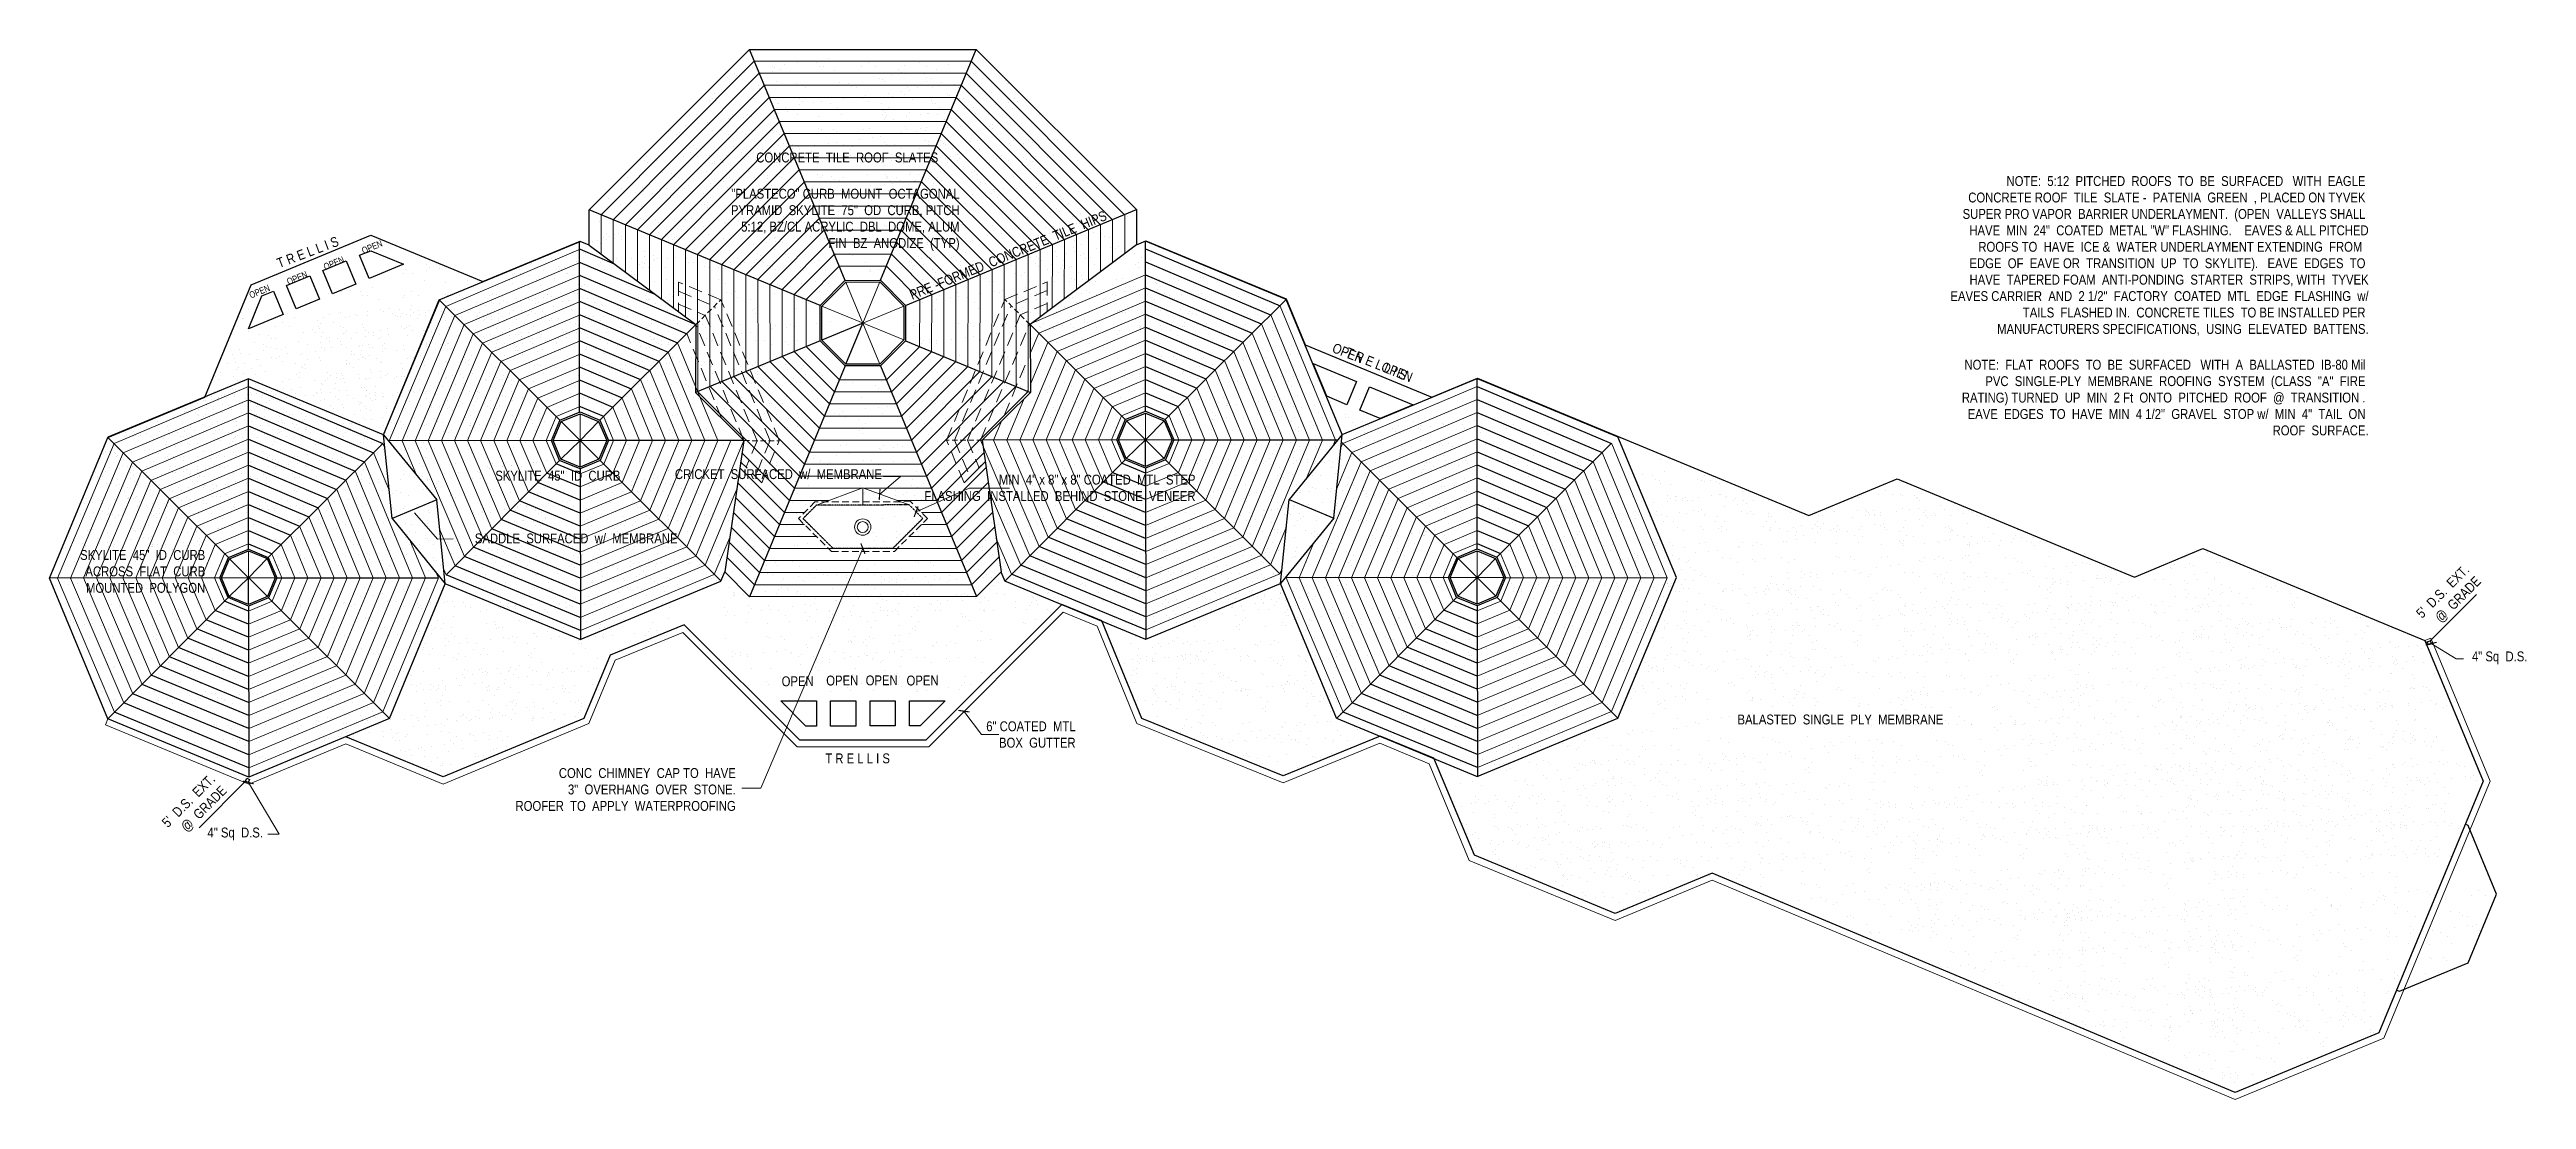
# Model space of a CAD drawing. Header units: inches. Extents: x 279 to 11006, y 233 to 7807.
# Drawn here: x 2106 to 4367, y 6849 to 7807 of the extents above; entities that cross this region are included whole.
import ezdxf

# ---------------------------------------------------------------- set-up
doc = ezdxf.new("R2010")
doc.units = ezdxf.units.IN
doc.header["$MEASUREMENT"] = 0
doc.linetypes.add('HIDDEN', pattern=[0.375, 0.25, -0.125])
for name, color, linetype, lineweight in [('GUTTER', 7, 'Continuous', 15), ('MASONRY', 16, 'HIDDEN', 30), ('ROOF LINE', 7, 'Continuous', 30), ('ROOFLINE', 7, 'HIDDEN', 30)]:
    doc.layers.add(name, color=color, linetype=linetype, lineweight=lineweight)
doc.layers.add('LLMASONRY', color=12, linetype='Continuous')
doc.layers.add('ROOF_FRAMING_PLAN', color=3, linetype='Continuous')
doc.styles.add('ARCHENT', font='technical.ttf', dxfattribs={"height": 6})
doc.styles.add('ARCHENTLTD', font='technical.ttf', dxfattribs={"height": 0.1875})
doc.dimstyles.new('ARCHENTLTD', dxfattribs={"dimscale": 0.05, "dimtxt": 0.1875, "dimasz": 3, "dimexe": 9, "dimexo": 1, "dimgap": 2.5, "dimtad": 0, "dimdec": 1, "dimzin": 1, "dimdsep": 46, "dimlunit": 4, "dimtxsty": 'ARCHENTLTD', "dimblk": 'ARCHTICK', "dimcen": 6, "dimclrd": 256, "dimclre": 256, "dimclrt": 256, "dimaunit": 1, "dimadec": 0, "dimazin": 0, "dimtfac": 1, "dimtdec": 1, "dimtofl": 0, "dimtmove": 1, "dimatfit": 3, "dimldrblk": 'ARCHTICK', "dimfxl": 1, "dimfrac": 2, "dimtolj": 1, "dimtzin": 0, "dimlwd": 9, "dimlwe": 9, "dimarcsym": 0})

msp = doc.modelspace()

# ---------------------------------------------------------------- texts
at = {"layer": 'ROOF_FRAMING_PLAN', "color": 7, "linetype": 'Continuous', "lineweight": 9, "ltscale": 0.5, "char_height": 9, "attachment_point": 9, "rotation": 0.0021, "style": 'ARCHENT'}
for s, insert in [('CRICKET  SURFACED  w/  MEMBRANE', (2866.3, 7415)), ('SADDLE  SURFACED  w/  MEMBRANE', (2679.7, 7356.3))]:
    msp.add_mtext(s, dxfattribs=dict(at, insert=insert))
at = {"layer": 'ROOFLINE', "color": 7, "linetype": 'Continuous', "lineweight": 9, "ltscale": 0.5, "char_height": 9, "attachment_point": 9, "style": 'ARCHENT'}
for s, insert, rotation in [('CONCRETE  TILE  ROOF  SLATES', (2917.7, 7704.1), 0.0021), ('PRE -FORMED  CONCRETE  TILE  HIPS', (3072.5, 7652), 22.3794), ('\\PSKYLITE  45"  ID  CURB', (2627.6, 7413.6), 0.0021), ('\\PSKYLITE  45"  ID  CURB\\PACROSS  FLAT  CURB\\PMOUNTED  POLYGON', (2248.6, 7311.2), 0.0021), ("5'  D.S.  EXT.  \\P@  GRADE", (4328, 7319.5), 45.0021), ('BALASTED  SINGLE  PLY  MEMBRANE', (3835.2, 7191), 0.0021), ("5'  D.S.  EXT.  \\P@  GRADE", (2270.3, 7128.4), 45.0021)]:
    msp.add_mtext(s, dxfattribs=dict(at, insert=insert, rotation=rotation))
at = {"layer": 'ROOFLINE', "color": 7, "linetype": 'Continuous', "lineweight": 9, "ltscale": 0.75, "char_height": 9, "width": 386, "attachment_point": 9, "rotation": 0.0021, "style": 'ARCHENT'}
for s, insert in [('NOTE:  5:12  PITCHED  ROOFS  TO  BE  SURFACED   WITH  EAGLE  CONCRETE ROOF  TILE  SLATE -  PATENIA  GREEN  , PLACED ON TYVEK  SUPER PRO VAPOR  BARRIER UNDERLAYMENT.  (OPEN  VALLEYS SHALL  HAVE  MIN  24"  COATED  METAL "W" FLASHING.    EAVES & ALL PITCHED ROOFS TO  HAVE  ICE &  WATER UNDERLAYMENT EXTENDING  FROM   EDGE  OF  EAVE OR  TRANSITION  UP  TO  SKYLITE).   EAVE  EDGES  TO  HAVE  TAPERED FOAM  ANTI-PONDING  STARTER  STRIPS, WITH  TYVEK EAVES CARRIER  AND  2 1/2"  FACTORY  COATED  MTL  EDGE  FLASHING  w/ TAILS  FLASHED IN.  CONCRETE TILES  TO BE INSTALLED PER  MANUFACTURERS SPECIFICATIONS,  USING  ELEVATED  BATTENS.  ', (4223.4, 7546)), ('NOTE:  FLAT  ROOFS  TO  BE  SURFACED   WITH  A  BALLASTED  IB-80 Mil  PVC  SINGLE-PLY  MEMBRANE  ROOFING  SYSTEM  (CLASS  "A"  FIRE  RATING) TURNED  UP  MIN  2 Ft  ONTO  PITCHED  ROOF  @  TRANSITION .  EAVE  EDGES  TO  HAVE  MIN  4 1/2"  GRAVEL  STOP w/  MIN  4"  TAIL  ON  ROOF  SURFACE.  ', (4223.4, 7454.9))]:
    msp.add_mtext(s, dxfattribs=dict(at, insert=insert))
at = {"layer": 'ROOFLINE', "color": 7, "linetype": 'Continuous', "lineweight": 20, "ltscale": 0.5, "insert": (2937.2, 7623.4), "char_height": 9, "attachment_point": 9, "rotation": 0.0021, "style": 'ARCHENT'}
msp.add_mtext('"PLASTECO" CURB  MOUNT  OCTAGONAL\\PPYRAMID  SKYLITE  75"  OD  CURB, PITCH \\P5:12, BZ/CL ACRYLIC  DBL  DOME, ALUM  \\PFIN  BZ  ANODIZE  (TYP)', dxfattribs=at)
at = {"layer": 'ROOFLINE', "color": 7, "linetype": 'Continuous', "lineweight": 30, "ltscale": 1.5, "char_height": 9, "attachment_point": 5, "style": 'ARCHENTLTD'}
for insert, rotation in [((2342.2, 7622.2), 20.7151), ((3317.7, 7520.3), 337.8619)]:
    msp.add_mtext('T R E L L I S  ', dxfattribs=dict(at, insert=insert, rotation=rotation))
at = {"layer": 'ROOFLINE', "color": 7, "linetype": 'Continuous', "lineweight": 5, "attachment_point": 5, "style": 'ARCHENTLTD'}
for insert, char_height, rotation in [((2404.7, 7617.8), 6, 22.4532), ((2336.3, 7589.5), 6, 22.4532), ((2369.8, 7603), 6, 22.4532), ((2302, 7577.1), 6, 22.4532), ((3286.3, 7516.1), 9, 338.5366), ((3331, 7498.9), 9, 338.5366), ((2830.2, 7216.2), 9, 0.4532), ((2866.2, 7216.3), 9, 0.4532), ((2903.5, 7216.2), 9, 0.4532), ((2789.5, 7215.5), 9, 0.4532)]:
    msp.add_mtext('OPEN\\P\\P  ', dxfattribs=dict(at, insert=insert, char_height=char_height, rotation=rotation))
at = {"layer": 'ROOFLINE', "color": 7, "linetype": 'Continuous', "lineweight": 9, "ltscale": 0.75, "char_height": 9, "attachment_point": 9, "rotation": 0.0021, "style": 'ARCHENT'}
for s, insert in [('MIN  4" x 8" x 8" COATED  MTL  STEP\\PFLASHING  INSTALLED  BEHIND  STONE  VENEER', (3152.5, 7395)), ('4" Sq  D.S.', (4368.4, 7246)), ('6" COATED  MTL\\PBOX  GUTTER', (3043.1, 7169.8)), ('CONC  CHIMNEY  CAP TO  HAVE\\P3"  OVERHANG  OVER  STONE.\\PROOFER  TO  APPLY  WATERPROOFING', (2732.9, 7112.1)), ('4" Sq  D.S.', (2301.3, 7085.2))]:
    msp.add_mtext(s, dxfattribs=dict(at, insert=insert))
at = {"layer": 'ROOFLINE', "color": 7, "linetype": 'HIDDEN', "lineweight": 30, "insert": (2873.6, 7155.5), "char_height": 9, "width": 65.312, "attachment_point": 9, "rotation": 0.0021, "style": 'ARCHENT'}
msp.add_mtext('T R E L L I S', dxfattribs=at)

# ---------------------------------------------------------------- blocks, each defined once
blk = doc.blocks.new('_ArchTick')
at = {"color": 0, "linetype": 'ByBlock', "const_width": 0.15}
blk.add_lwpolyline([(-0.5, -0.5), (0.5, 0.5)], dxfattribs=at)

# ---------------------------------------------------------------- linework, layer by layer
at = {"layer": 'GUTTER'}
for p, q in [((3031.9, 7293.5), (2909, 7170.6)), ((3062.7, 7280.7), (3031.9, 7293.5)), ((3099, 7191.9), (3062.7, 7280.7)), ((2684.5, 7275.1), (2622.7, 7249.7)), ((2789, 7170.6), (2684.5, 7275.1)), ((4280.2, 7270), (4334.4, 7139.2)), ((2622.7, 7249.7), (2598.8, 7191.9)), ((2288.4, 7136.6), (2157.5, 7190.7)), ((2598.8, 7191.9), (2465.7, 7136.7)), ((3232.5, 7137.8), (3099, 7191.9)), ((2377, 7173.4), (2288.4, 7136.6)), ((2465.7, 7136.7), (2377, 7173.4)), ((2909, 7170.6), (2789, 7170.6)), ((3320.7, 7173.9), (3232.5, 7137.8)), ((3320.7, 7173.9), (3365.8, 7155.2)), ((3402.5, 7067), (3365.8, 7155.2)), ((4334.4, 7139.2), (4237.3, 6904.8)), ((3535.6, 7012), (3402.5, 7067)), ((3624.1, 7048.8), (3535.6, 7012)), ((4101.6, 6848.7), (3624.1, 7048.8)), ((4237.3, 6904.8), (4101.6, 6848.7))]:
    msp.add_line(p, q, dxfattribs=at)
at = {"layer": 'GUTTER', "lineweight": 9}
for p, q in [((4280.2, 7270), (4274.7, 7267.7)), ((2157.5, 7190.7), (2159.8, 7196.2))]:
    msp.add_line(p, q, dxfattribs=at)
at = {"layer": 'LLMASONRY', "color": 7, "linetype": 'Continuous', "lineweight": 25, "ltscale": 100}
for points in [[(4280.7, 7264.7), (4278.2, 7263.7), (4277, 7266.4), (4279.6, 7267.4)], [(2287.9, 7138.2), (2285.4, 7139.2), (2286.5, 7141.9), (2289.1, 7140.9)]]:
    msp.add_lwpolyline(points, close=True, dxfattribs=at)
at = {"layer": 'MASONRY', "linetype": 'HIDDEN', "lineweight": 9, "ltscale": 25}
for p, q in [((2805.2, 7394.3), (2790.1, 7379.1)), ((2892.5, 7394.5), (2805.2, 7394.3)), ((2907.9, 7379.2), (2892.5, 7394.5)), ((2790.1, 7379.1), (2820.3, 7349)), ((2877.7, 7349), (2907.9, 7379.2)), ((2820.3, 7349), (2877.7, 7349))]:
    msp.add_line(p, q, dxfattribs=at)
at = {"layer": 'MASONRY'}
for p, q in [((2806.5, 7391.3), (2794.3, 7379.1)), ((2794.3, 7379.1), (2821.5, 7352)), ((2891.3, 7391.5), (2806.5, 7391.3)), ((2876.4, 7352), (2903.6, 7379.2)), ((2903.6, 7379.2), (2891.3, 7391.5)), ((2821.5, 7352), (2876.4, 7352))]:
    msp.add_line(p, q, dxfattribs=at)
at = {"layer": 'ROOF LINE'}
for p, q in [((2599, 7661), (2745.4, 7807.3)), ((2745.4, 7807.3), (2952.2, 7807.3)), ((2952.2, 7807.3), (3098.7, 7661.1)), ((2599.1, 7628.7), (2599, 7661)), ((3098.7, 7661.1), (3098.7, 7629)), ((2290.5, 7592.4), (2399.7, 7637.7)), ((2389.3, 7619.4), (2399.7, 7623.6)), ((2399.7, 7637.7), (2502.1, 7595.4)), ((2399.7, 7623.6), (2429.7, 7611.2)), ((2462.3, 7578.8), (2590.8, 7632.1)), ((2502.1, 7595.4), (2590.8, 7632.2)), ((2599.1, 7628.7), (2590.8, 7632.1)), ((2599.1, 7628.7), (2696.5, 7556.2)), ((3098.7, 7629), (3001.5, 7556.2)), ((3098.7, 7629), (3107.3, 7632.5)), ((3235.4, 7579.1), (3106.9, 7632.3)), ((3107.3, 7632.5), (3235.4, 7579.7)), ((2322.8, 7591.8), (2344.1, 7600.6)), ((2344.1, 7600.6), (2352.9, 7579.4)), ((2356.1, 7605.6), (2377.3, 7614.4)), ((2364.9, 7584.3), (2356.1, 7605.6)), ((2377.3, 7614.4), (2386.2, 7593.1)), ((2398.2, 7598.1), (2389.3, 7619.4)), ((2429.7, 7611.2), (2398.2, 7598.1)), ((2248.3, 7490), (2290.5, 7592.4)), ((2288.1, 7552.4), (2300.4, 7582.4)), ((2300.4, 7582.4), (2310.8, 7586.8)), ((2310.8, 7586.8), (2319.6, 7565.5)), ((2331.6, 7570.6), (2322.8, 7591.8)), ((2352.9, 7579.4), (2331.6, 7570.6)), ((2386.2, 7593.1), (2364.9, 7584.3)), ((2411.3, 7455.6), (2462.3, 7578.8)), ((2411.3, 7455.6), (2462.4, 7578.5)), ((2809.9, 7573.7), (2832.8, 7596.6)), ((2811.4, 7573.1), (2833.4, 7595)), ((2832.8, 7596.5), (2865.1, 7596.6)), ((2833.4, 7595), (2864.5, 7595.1)), ((2864.5, 7595.1), (2886.4, 7573.1)), ((2865.1, 7596.6), (2887.9, 7573.7)), ((3235.4, 7579.7), (3252.8, 7537.7)), ((3286.5, 7455.9), (3235.4, 7579.1)), ((2319.7, 7565.5), (2288.1, 7552.4)), ((2696.5, 7556.2), (2696.1, 7494.2)), ((2809.9, 7541.4), (2809.9, 7573.7)), ((2811.4, 7542), (2811.4, 7573.1)), ((2886.4, 7573.1), (2886.4, 7542.1)), ((2887.9, 7573.7), (2887.9, 7541.4)), ((3001.5, 7556.1), (3001.8, 7494.2)), ((2832.8, 7518.5), (2809.9, 7541.4)), ((2833.4, 7520), (2811.4, 7542)), ((2886.4, 7542.1), (2864.5, 7520)), ((2887.9, 7541.4), (2865.1, 7518.5)), ((3252.8, 7537.7), (3368.3, 7490)), ((2865.1, 7518.5), (2832.8, 7518.5)), ((2864.5, 7520), (2833.4, 7520)), ((3272.3, 7490.7), (3259.9, 7520.7)), ((3259.9, 7520.7), (3299.5, 7504.3)), ((3286.5, 7455.9), (3409.7, 7506.9)), ((3368.3, 7490), (3409.9, 7507.2)), ((3409.7, 7507), (3538.2, 7453.8)), ((3409.7, 7506.9), (3538.2, 7453.7)), ((3409.9, 7507.2), (3712.5, 7382)), ((2288.1, 7506.5), (2159.6, 7453.3)), ((2159.6, 7453.2), (2248.3, 7490)), ((2411.3, 7455.6), (2288.1, 7506.5)), ((2696.1, 7494.2), (2740.4, 7450.2)), ((3001.8, 7494.2), (2957.8, 7450.7)), ((3290.7, 7483), (3272.3, 7490.7)), ((3299.5, 7504.3), (3290.7, 7483)), ((3302.7, 7478.1), (3311.5, 7499.3)), ((3311.5, 7499.3), (3351.2, 7482.9)), ((2564.6, 7450.4), (2572.4, 7468.7)), ((2566.2, 7450.4), (2573.6, 7467.7)), ((2572.4, 7468.8), (2590.8, 7476.4)), ((2573.6, 7467.7), (2590.8, 7474.8)), ((2590.8, 7476.4), (2608.8, 7469)), ((2590.8, 7474.8), (2607.7, 7467.8)), ((2607.7, 7467.8), (2615.1, 7450.4)), ((2608.8, 7469), (2616.7, 7450.4)), ((3080.7, 7450.9), (3088.5, 7469.3)), ((3082.3, 7450.9), (3089.7, 7468.2)), ((3088.5, 7469.4), (3106.9, 7477)), ((3089.7, 7468.2), (3106.9, 7475.4)), ((3106.9, 7477), (3124.9, 7469.5)), ((3106.9, 7475.4), (3123.8, 7468.4)), ((3123.8, 7468.4), (3131.2, 7450.9)), ((3124.9, 7469.5), (3132.8, 7450.9)), ((3321.2, 7470.5), (3302.7, 7478.1)), ((3351.2, 7482.9), (3321.2, 7470.5)), ((2106.5, 7324.7), (2159.6, 7453.2)), ((2419.2, 7379.2), (2411.3, 7455.6)), ((2411.3, 7455.6), (2459.9, 7396.1)), ((2572.1, 7432.2), (2564.6, 7450.4)), ((2573.2, 7433.4), (2566.2, 7450.4)), ((2615.1, 7450.4), (2608, 7433.2)), ((2616.7, 7450.4), (2609.1, 7432.1)), ((2740.4, 7450.2), (2722.9, 7330.4)), ((2957.8, 7450.7), (2975.1, 7330.4)), ((3088.2, 7432.8), (3080.7, 7450.9)), ((3089.3, 7434), (3082.3, 7450.9)), ((3131.2, 7450.9), (3124.1, 7433.8)), ((3132.8, 7450.9), (3125.2, 7432.6)), ((3286.5, 7455.9), (3238, 7396.4)), ((3278.8, 7379.5), (3286.5, 7455.9)), ((3591.5, 7325.3), (3538.2, 7453.7)), ((2590.8, 7424.5), (2572.1, 7432.2)), ((2590.8, 7426.1), (2573.2, 7433.4)), ((2608, 7433.2), (2590.8, 7426.1)), ((2609.1, 7432.1), (2590.8, 7424.5)), ((3106.9, 7425), (3088.2, 7432.8)), ((3106.9, 7426.7), (3089.3, 7434)), ((3124.1, 7433.8), (3106.9, 7426.7)), ((3125.2, 7432.6), (3106.9, 7425)), ((2459.9, 7396.1), (2419.2, 7379.2)), ((2459.9, 7396.1), (2419.2, 7379.2)), ((2467.7, 7319.6), (2459.9, 7396.1)), ((3230.2, 7319.9), (3238, 7396.4)), ((3238, 7396.4), (3278.8, 7379.5)), ((3712.5, 7382), (3793.2, 7415.3)), ((3793.2, 7415.3), (4009.7, 7325.6)), ((2419.2, 7379.2), (2467.7, 7319.6)), ((3278.8, 7379.5), (3230.2, 7319.9)), ((2269.7, 7343.4), (2288.1, 7351.1)), ((2270.9, 7342.3), (2288.1, 7349.5)), ((2288.1, 7351.1), (2306.1, 7343.6)), ((2288.1, 7349.5), (2305, 7342.5)), ((3391.2, 7343.6), (3409.7, 7351.3)), ((3392.4, 7342.5), (3409.7, 7349.7)), ((3409.7, 7351.3), (3427.7, 7343.8)), ((3409.7, 7349.7), (3426.5, 7342.7)), ((4009.7, 7325.6), (4072.2, 7351.6)), ((4072.2, 7351.6), (4274.7, 7267.7)), ((2261.9, 7325), (2269.7, 7343.4)), ((2263.5, 7325), (2270.9, 7342.3)), ((2305, 7342.5), (2312.4, 7325)), ((2306.1, 7343.6), (2314, 7325)), ((2719.4, 7321.9), (2722.9, 7330.3)), ((2722.9, 7330.3), (2745.4, 7307.7)), ((2975.1, 7330.4), (2952.5, 7307.9)), ((2975, 7330.3), (2978.5, 7322)), ((3383.4, 7325.2), (3391.3, 7343.6)), ((3385.1, 7325.2), (3392.4, 7342.5)), ((3426.5, 7342.7), (3433.9, 7325.2)), ((3427.7, 7343.8), (3435.5, 7325.2)), ((2159.8, 7196.2), (2106.5, 7324.7)), ((2269.4, 7306.9), (2261.9, 7325)), ((2270.5, 7308), (2263.5, 7325)), ((2288.1, 7299.1), (2269.4, 7306.9)), ((2288.1, 7300.7), (2270.5, 7308)), ((2305.3, 7307.9), (2288.1, 7300.7)), ((2306.4, 7306.7), (2288.1, 7299.1)), ((2312.4, 7325), (2305.3, 7307.9)), ((2314, 7325), (2306.4, 7306.7)), ((2416.8, 7196.4), (2467.7, 7319.6)), ((2590.9, 7268.7), (2467.7, 7319.6)), ((2590.9, 7268.6), (2719.4, 7321.9)), ((2952.6, 7307.8), (2745.4, 7307.7)), ((3107.1, 7268.8), (2978.5, 7322)), ((3107.1, 7268.9), (3230.2, 7319.9)), ((3281.3, 7196.8), (3230.2, 7319.9)), ((3390.9, 7307.1), (3383.4, 7325.2)), ((3392.1, 7308.2), (3385.1, 7325.2)), ((3409.7, 7299.3), (3390.9, 7307.1)), ((3409.7, 7301), (3392.1, 7308.2)), ((3426.8, 7308.1), (3409.7, 7301)), ((3428, 7306.9), (3409.7, 7299.3)), ((3433.9, 7325.2), (3426.8, 7308.1)), ((3435.5, 7325.2), (3428, 7306.9)), ((3538.2, 7196.7), (3591.5, 7325.3)), ((2685.9, 7282.1), (2618.1, 7254.3)), ((2791.5, 7176.6), (2685.9, 7282.1)), ((3030.6, 7300.7), (2906.5, 7176.6)), ((3067.2, 7285.6), (3030.6, 7300.7)), ((3103.6, 7196.5), (3067.2, 7285.6)), ((4274.7, 7267.7), (4327.9, 7139.2)), ((2618.1, 7254.3), (2594.2, 7196.5)), ((2819.5, 7212.6), (2842.5, 7212.6)), ((2842.5, 7212.6), (2842.5, 7189.6)), ((2855.5, 7189.7), (2855.5, 7212.6)), ((2855.5, 7212.6), (2878.5, 7212.6)), ((2878.5, 7212.6), (2878.5, 7189.7)), ((2891.5, 7212.6), (2924.1, 7212.7)), ((2891.5, 7189.7), (2891.5, 7212.6)), ((2924.1, 7212.7), (2901.1, 7189.7)), ((2288.4, 7143.1), (2159.8, 7196.2)), ((2416.8, 7196.4), (2288.4, 7143.1)), ((2594.2, 7196.5), (2465.7, 7143.2)), ((2796.9, 7189.6), (2773.9, 7212.6)), ((2773.9, 7212.6), (2806.5, 7212.6)), ((2806.5, 7212.6), (2806.5, 7189.6)), ((2819.5, 7189.6), (2819.5, 7212.6)), ((3232.5, 7144.3), (3103.6, 7196.5)), ((3281.2, 7196.7), (3409.7, 7143.5)), ((3409.7, 7143.5), (3538.2, 7196.7)), ((2465.7, 7143.2), (2377, 7179.9)), ((2906.5, 7176.6), (2791.5, 7176.6)), ((2806.5, 7189.6), (2796.9, 7189.6)), ((2842.5, 7189.6), (2819.5, 7189.6)), ((2878.5, 7189.7), (2855.5, 7189.7)), ((2901.1, 7189.7), (2891.5, 7189.7)), ((2901.1, 7189.7), (2891.5, 7189.7)), ((3321.2, 7180.5), (3232.5, 7144.3)), ((3370.2, 7160.2), (3321.2, 7180.5)), ((3407.1, 7071.6), (3370.2, 7160.2)), ((4327.9, 7139.2), (4232.7, 6909.4)), ((4314.2, 7098.9), (4311.6, 7100)), ((4340.2, 7036.2), (4314.2, 7098.9)), ((3535.6, 7018.5), (3407.1, 7071.6)), ((3624.1, 7055.3), (3535.6, 7018.5)), ((4101.6, 6855.2), (3624.1, 7055.3)), ((4314.2, 6973.5), (4340.2, 7036.2)), ((4251.5, 6947.5), (4314.2, 6973.5)), ((4248.9, 6948.6), (4251.5, 6947.5)), ((4232.7, 6909.4), (4101.6, 6855.2))]:
    msp.add_line(p, q, dxfattribs=at)
at = {"layer": 'ROOF LINE', "color": 93}
for p, q in [((2832.8, 7596.5), (2745.4, 7807.3)), ((2865.1, 7596.6), (2952.2, 7807.3)), ((2809.9, 7573.7), (2599, 7661)), ((2887.9, 7573.7), (3098.7, 7661.1)), ((2590.4, 7476.6), (2590.4, 7632)), ((2590.8, 7624.9), (2621.9, 7611.7)), ((3106.9, 7477), (3106.9, 7632.4)), ((3106.9, 7625.4), (3229.7, 7573.4)), ((2590.8, 7612.9), (2659.1, 7584)), ((2590.8, 7601), (2696.5, 7556.2)), ((3106.9, 7613.5), (3221.1, 7565.1)), ((3106.9, 7601.5), (3212.6, 7556.7)), ((2572.4, 7468.8), (2462.4, 7578.5)), ((2590.8, 7589), (2688.1, 7547.8)), ((2590.8, 7577.1), (2679.7, 7539.4)), ((3106.9, 7589.6), (3204.2, 7548.4)), ((3106.9, 7577.6), (3195.8, 7540)), ((3124.9, 7469.5), (3235.4, 7579.1)), ((2590.8, 7565.1), (2671.2, 7531)), ((2590.8, 7553.2), (2662.8, 7522.7)), ((2608.8, 7469), (2696.5, 7556.2)), ((3088.5, 7469.4), (3001.5, 7556.2)), ((3106.9, 7565.7), (3187.4, 7531.6)), ((3106.9, 7553.7), (3178.9, 7523.2)), ((2590.8, 7541.2), (2654.4, 7514.3)), ((2590.8, 7529.3), (2646, 7505.9)), ((2810, 7541.4), (2696.1, 7494.2)), ((2887.9, 7541.4), (3001.8, 7494.2)), ((3106.9, 7541.8), (3170.5, 7514.8)), ((3106.9, 7529.9), (3162.1, 7506.5)), ((2590.8, 7517.3), (2637.5, 7497.5)), ((2832.8, 7518.5), (2745.4, 7307.7)), ((2865.1, 7518.5), (2952.6, 7307.8)), ((3106.9, 7517.9), (3153.7, 7498.1)), ((3409.7, 7351.3), (3409.7, 7506.7)), ((2288.1, 7351.1), (2288.1, 7506.5)), ((2288.1, 7499.5), (2410.8, 7447.5)), ((2288.1, 7487.6), (2402.2, 7439.2)), ((2590.8, 7505.4), (2629.1, 7489.2)), ((2590.8, 7493.4), (2620.7, 7480.8)), ((3106.9, 7506), (3145.2, 7489.7)), ((3106.9, 7494), (3136.8, 7481.3)), ((3409.7, 7499.7), (3532.4, 7447.7)), ((3409.7, 7487.8), (3523.8, 7439.4)), ((2288.1, 7475.6), (2393.8, 7430.8)), ((2288.1, 7463.7), (2385.4, 7422.4)), ((2590.8, 7481.5), (2612.3, 7472.4)), ((3106.9, 7482.1), (3128.4, 7473)), ((3409.7, 7475.8), (3515.4, 7431)), ((3409.7, 7463.9), (3507, 7422.6)), ((2269.7, 7343.4), (2159.6, 7453.2)), ((2288.1, 7451.7), (2377, 7414.1)), ((2288.1, 7439.8), (2368.5, 7405.7)), ((2306.1, 7343.6), (2410.4, 7447.3)), ((2564.6, 7450.4), (2416.4, 7450.1)), ((2740.4, 7450.2), (2616.7, 7450.4)), ((3080.7, 7450.9), (2957.8, 7450.7)), ((3132.8, 7450.9), (3282.3, 7450.8)), ((3391.2, 7343.6), (3285.8, 7448.8)), ((3409.7, 7451.9), (3498.5, 7414.3)), ((3409.7, 7440), (3490.1, 7405.9)), ((3427.7, 7343.8), (3532, 7447.5)), ((2288.1, 7427.8), (2360.1, 7397.3)), ((2572.1, 7432.2), (2468.5, 7327.6)), ((2590.8, 7408), (2560.5, 7420.5)), ((2590.8, 7419.9), (2568.8, 7429)), ((2590.8, 7424.5), (2591.1, 7268.4)), ((2609.1, 7432.1), (2719.5, 7321.8)), ((3088.2, 7432.8), (2978.7, 7322.1)), ((3107, 7408.5), (3076.6, 7421.1)), ((3106.9, 7420.4), (3084.9, 7429.5)), ((3106.9, 7425), (3107.2, 7269)), ((3125.2, 7432.6), (3229.4, 7328.5)), ((3409.7, 7428), (3481.7, 7397.5)), ((2288.1, 7415.9), (2351.7, 7388.9)), ((2288.1, 7403.9), (2343.3, 7380.5)), ((2590.9, 7372.2), (2535.4, 7395.2)), ((2590.9, 7384.1), (2543.7, 7403.6)), ((2590.9, 7396), (2552.1, 7412.1)), ((2590.9, 7396), (2552.1, 7412.1)), ((3107, 7372.8), (3051.5, 7395.7)), ((3107, 7384.7), (3059.9, 7404.2)), ((3107, 7396.6), (3068.2, 7412.6)), ((3107, 7396.6), (3068.2, 7412.6)), ((3409.7, 7416.1), (3473.3, 7389.1)), ((3409.7, 7404.1), (3464.8, 7380.8)), ((2288.1, 7392), (2334.8, 7372.2)), ((2288.1, 7380), (2326.4, 7363.8)), ((2590.9, 7348.4), (2518.7, 7378.3)), ((2590.9, 7360.3), (2527, 7386.7)), ((3107.1, 7349), (3034.8, 7378.8)), ((3107, 7360.9), (3043.1, 7387.3)), ((3409.7, 7392.2), (3456.4, 7372.4)), ((3409.7, 7380.2), (3448, 7364)), ((2288.1, 7368.1), (2318, 7355.4)), ((2288.1, 7356.1), (2309.6, 7347)), ((2591, 7312.7), (2493.6, 7352.9)), ((2591, 7324.6), (2501.9, 7361.4)), ((2591, 7336.5), (2510.3, 7369.8)), ((3107.1, 7313.2), (3009.7, 7353.5)), ((3107.1, 7325.1), (3018.1, 7362)), ((3107.1, 7337.1), (3026.4, 7370.4)), ((3409.7, 7368.3), (3439.6, 7355.6)), ((3409.7, 7356.3), (3431.1, 7347.2)), ((2591.1, 7276.9), (2468.5, 7327.6)), ((2591, 7288.8), (2476.9, 7336)), ((2591, 7300.8), (2485.2, 7344.5)), ((3107.2, 7277.5), (2984.6, 7328.2)), ((3107.2, 7289.4), (2993, 7336.6)), ((3107.1, 7301.3), (3001.3, 7345.1)), ((2261.9, 7325), (2106.5, 7324.7)), ((2269.4, 7306.9), (2159.8, 7196.2)), ((2288.1, 7294.5), (2266.1, 7303.6)), ((2306.4, 7306.7), (2416.8, 7196.4)), ((2314, 7325), (2461.2, 7324.8)), ((3383.4, 7325.2), (3235.2, 7324.9)), ((3390.9, 7307.1), (3281.4, 7196.4)), ((3409.7, 7294.7), (3387.7, 7303.8)), ((3428, 7306.9), (3538.4, 7196.6)), ((3435.5, 7325.2), (3582.8, 7325)), ((2288.1, 7270.7), (2249.4, 7286.7)), ((2288.1, 7270.7), (2249.4, 7286.7)), ((2288.1, 7282.6), (2257.8, 7295.2)), ((2288.1, 7299.1), (2288.4, 7143.1)), ((3409.7, 7270.9), (3371, 7286.9)), ((3409.7, 7270.9), (3371, 7286.9)), ((3409.7, 7282.8), (3379.3, 7295.4)), ((3409.7, 7299.3), (3409.9, 7143.3)), ((2288.2, 7235), (2224.3, 7261.4)), ((2288.2, 7246.9), (2232.7, 7269.8)), ((2288.2, 7258.8), (2241, 7278.3)), ((3409.8, 7235.2), (3345.9, 7261.6)), ((3409.8, 7247.1), (3354.2, 7270)), ((3409.7, 7259), (3362.6, 7278.5)), ((2288.3, 7199.2), (2199.2, 7236)), ((2288.2, 7211.1), (2207.6, 7244.5)), ((2288.2, 7223), (2216, 7252.9)), ((3409.8, 7199.4), (3320.8, 7236.2)), ((3409.8, 7211.3), (3329.2, 7244.7)), ((3409.8, 7223.2), (3337.5, 7253.1)), ((2288.3, 7175.4), (2182.5, 7219.1)), ((2288.3, 7187.3), (2190.9, 7227.6)), ((3409.9, 7175.6), (3304.1, 7219.3)), ((3409.8, 7187.5), (3312.4, 7227.8)), ((2288.3, 7151.6), (2165.8, 7202.2)), ((2288.3, 7163.5), (2174.2, 7210.7)), ((3409.9, 7151.8), (3287.4, 7202.4)), ((3409.9, 7163.7), (3295.7, 7210.9))]:
    msp.add_line(p, q, dxfattribs=at)
at = {"layer": 'ROOF LINE', "color": 93, "lineweight": 9}
for p, q in [((2610.1, 7656.4), (2749.8, 7796.6)), ((2621.1, 7651.9), (2754.4, 7785.6)), ((2947.8, 7796.6), (2749.8, 7796.6)), ((2943.2, 7785.6), (2754.4, 7785.6)), ((2943.2, 7785.6), (3076.6, 7652)), ((2947.8, 7796.6), (3087.6, 7656.5)), ((2632.1, 7647.3), (2759, 7774.6)), ((2643.1, 7642.8), (2763.5, 7763.6)), ((2938.7, 7774.6), (2759, 7774.6)), ((2934.1, 7763.6), (2763.5, 7763.6)), ((2934.1, 7763.6), (3054.6, 7642.8)), ((2938.7, 7774.6), (3065.6, 7647.4)), ((2654.1, 7638.2), (2768.1, 7752.6)), ((2665.1, 7633.7), (2772.7, 7741.6)), ((2929.6, 7752.6), (2768.1, 7752.6)), ((2925, 7741.6), (2772.7, 7741.6)), ((2925, 7741.6), (3032.6, 7633.7)), ((2929.6, 7752.6), (3043.6, 7638.3)), ((2676.1, 7629.1), (2777.2, 7730.5)), ((2687.1, 7624.6), (2781.8, 7719.5)), ((2920.5, 7730.5), (2777.2, 7730.5)), ((2915.9, 7719.5), (2781.8, 7719.5)), ((2915.9, 7719.5), (3010.7, 7624.6)), ((2920.5, 7730.5), (3021.6, 7629.2)), ((2698.1, 7620), (2786.3, 7708.5)), ((2709.1, 7615.5), (2790.9, 7697.5)), ((2911.4, 7708.5), (2786.3, 7708.5)), ((2906.8, 7697.5), (2790.9, 7697.5)), ((2906.8, 7697.5), (2988.7, 7615.5)), ((2911.4, 7708.5), (2999.7, 7620.1)), ((2720.1, 7610.9), (2795.5, 7686.5)), ((2731.1, 7606.3), (2800.1, 7675.5)), ((2902.3, 7686.5), (2795.5, 7686.5)), ((2897.7, 7675.5), (2800.1, 7675.5)), ((2897.7, 7675.5), (2966.7, 7606.4)), ((2902.3, 7686.5), (2977.7, 7610.9)), ((2610.1, 7620.5), (2610.1, 7656.4)), ((2621.1, 7612.3), (2621.1, 7651.9)), ((2632.1, 7604.1), (2632.1, 7647.3)), ((2643.1, 7595.9), (2643.1, 7642.8)), ((2742.1, 7601.7), (2804.6, 7664.4)), ((2753.1, 7597.2), (2809.2, 7653.4)), ((2764.1, 7592.6), (2813.7, 7642.4)), ((2893.1, 7664.4), (2804.6, 7664.4)), ((2888.6, 7653.4), (2809.2, 7653.4)), ((2884, 7642.4), (2813.7, 7642.4)), ((2884, 7642.4), (2933.7, 7592.7)), ((2888.6, 7653.4), (2944.7, 7597.2)), ((2893.1, 7664.4), (2955.7, 7601.8)), ((3054.9, 7642.7), (3054.9, 7596.1)), ((3065.9, 7647.5), (3065.9, 7604.3)), ((3076.9, 7652.1), (3076.9, 7612.5)), ((3088, 7656.7), (3087.9, 7620.8)), ((2590.8, 7624.9), (2468.1, 7572.8)), ((2654.1, 7587.7), (2654.1, 7638.2)), ((2665.1, 7579.5), (2665.1, 7633.7)), ((2676.1, 7571.3), (2676.1, 7629.1)), ((2687.1, 7563.2), (2687.1, 7624.6)), ((2698.2, 7494.9), (2698.1, 7620)), ((2775.1, 7588.1), (2818.3, 7631.4)), ((2786.1, 7583.5), (2822.9, 7620.4)), ((2879.5, 7631.4), (2818.3, 7631.4)), ((2874.9, 7620.4), (2822.9, 7620.4)), ((2874.9, 7620.4), (2911.7, 7583.6)), ((2879.5, 7631.4), (2922.7, 7588.1)), ((2999.9, 7620.1), (2999.7, 7495.1)), ((3010.9, 7624.7), (3010.8, 7563.1)), ((3021.9, 7629.3), (3021.8, 7571.3)), ((3032.9, 7633.8), (3032.8, 7579.6)), ((3043.9, 7638.4), (3043.8, 7587.8)), ((2590.8, 7612.9), (2476.5, 7564.5)), ((2590.8, 7601), (2484.9, 7556.1)), ((2709.2, 7499.5), (2709.1, 7615.5)), ((2720.2, 7504), (2720.1, 7610.9)), ((2731.2, 7508.6), (2731.1, 7606.3)), ((2742.2, 7513.2), (2742.1, 7601.7)), ((2753.2, 7517.7), (2753.1, 7597.2)), ((2797.1, 7579), (2827.4, 7609.4)), ((2870.4, 7609.4), (2827.4, 7609.4)), ((2870.4, 7609.4), (2900.7, 7579)), ((2944.9, 7597.3), (2944.7, 7517.7)), ((2955.9, 7601.9), (2955.7, 7513.2)), ((2966.9, 7606.5), (2966.7, 7508.6)), ((2977.9, 7611), (2977.7, 7504)), ((2988.9, 7615.6), (2988.7, 7499.4)), ((3106.9, 7601.5), (3001, 7556.6)), ((2590.8, 7589), (2493.3, 7547.7)), ((2590.8, 7577.1), (2501.7, 7539.3)), ((2764.2, 7522.3), (2764.1, 7592.6)), ((2775.2, 7526.9), (2775.1, 7588.1)), ((2786.2, 7531.5), (2786.1, 7583.5)), ((2797.2, 7536), (2797.1, 7579)), ((2900.8, 7579.1), (2900.7, 7536.1)), ((2911.8, 7583.6), (2911.7, 7531.5)), ((2922.8, 7588.2), (2922.7, 7526.9)), ((2933.8, 7592.8), (2933.7, 7522.3)), ((3106.9, 7589.6), (3009.4, 7548.3)), ((3106.9, 7577.6), (3017.8, 7539.9)), ((2416.4, 7450.1), (2468.1, 7572.8)), ((2428.3, 7450.1), (2476.5, 7564.5)), ((2440.3, 7450.1), (2484.9, 7556.1)), ((2590.8, 7565.1), (2510.1, 7530.9)), ((2590.8, 7553.2), (2518.5, 7522.5)), ((3106.9, 7565.7), (3026.2, 7531.5)), ((3106.9, 7553.7), (3034.6, 7523.1)), ((3256.5, 7450.7), (3212.7, 7556.8)), ((3268.4, 7450.7), (3221.2, 7565.2)), ((3280.4, 7450.5), (3229.9, 7573)), ((2452.2, 7450.1), (2493.3, 7547.7)), ((2464.2, 7450.2), (2501.7, 7539.3)), ((2476.1, 7450.2), (2510.1, 7530.9)), ((2590.8, 7541.2), (2526.9, 7514.1)), ((2590.8, 7529.3), (2535.3, 7505.8)), ((2704.7, 7450.2), (2671.3, 7531.1)), ((2716.6, 7450.2), (2679.7, 7539.5)), ((2786.1, 7531.6), (2822.9, 7494.7)), ((2797.1, 7536.1), (2827.5, 7505.7)), ((2870.4, 7505.7), (2900.8, 7536.1)), ((2875, 7494.7), (2911.8, 7531.6)), ((2992.2, 7450.7), (3026.2, 7531.5)), ((3001.6, 7529.8), (3009.4, 7548.3)), ((3001.8, 7501.7), (3017.8, 7539.9)), ((3106.9, 7541.8), (3043, 7514.7)), ((3106.9, 7529.9), (3051.4, 7506.3)), ((3220.8, 7450.8), (3187.4, 7531.7)), ((3232.7, 7450.8), (3195.9, 7540.1)), ((3244.6, 7450.7), (3204.3, 7548.4)), ((2488, 7450.2), (2518.5, 7522.5)), ((2500, 7450.2), (2526.9, 7514.1)), ((2590.8, 7517.3), (2543.7, 7497.4)), ((2680.8, 7450.3), (2654.4, 7514.3)), ((2692.8, 7450.2), (2662.9, 7522.7)), ((2731.1, 7508.9), (2800.1, 7439.7)), ((2742.1, 7513.4), (2804.7, 7450.7)), ((2753.1, 7517.9), (2809.2, 7461.7)), ((2764.1, 7522.5), (2813.8, 7472.7)), ((2775.1, 7527), (2818.4, 7483.7)), ((2879.6, 7483.7), (2922.8, 7527)), ((2884.1, 7472.7), (2933.8, 7522.5)), ((2888.7, 7461.7), (2944.8, 7518)), ((2893.3, 7450.7), (2955.8, 7513.4)), ((2897.8, 7439.7), (2966.8, 7508.9)), ((3004.2, 7450.8), (3034.6, 7523.1)), ((3016.1, 7450.8), (3043, 7514.7)), ((3106.9, 7517.9), (3059.8, 7497.9)), ((3197, 7450.8), (3170.5, 7514.9)), ((3208.9, 7450.8), (3179, 7523.3)), ((2288.1, 7499.5), (2165.4, 7447.5)), ((2288.1, 7487.6), (2173.8, 7439.1)), ((2511.9, 7450.3), (2535.3, 7505.8)), ((2523.9, 7450.3), (2543.7, 7497.4)), ((2535.8, 7450.3), (2552.1, 7489)), ((2590.8, 7505.4), (2552.1, 7489)), ((2590.8, 7493.4), (2560.5, 7480.6)), ((2645.1, 7450.3), (2629.1, 7489.1)), ((2657, 7450.3), (2637.6, 7497.5)), ((2668.9, 7450.3), (2646, 7505.9)), ((2698, 7495.2), (2786.4, 7406.7)), ((2709.1, 7499.8), (2791, 7417.7)), ((2720.1, 7504.3), (2795.5, 7428.7)), ((2875, 7494.7), (2822.9, 7494.7)), ((2870.4, 7505.7), (2827.5, 7505.7)), ((2902.4, 7428.7), (2977.8, 7504.4)), ((2907, 7417.7), (2988.9, 7499.8)), ((2911.5, 7406.7), (2999.7, 7495.1)), ((2980.3, 7450.7), (2996.3, 7488.8)), ((3028.1, 7450.8), (3051.4, 7506.3)), ((3040, 7450.8), (3059.8, 7497.9)), ((3051.9, 7450.9), (3068.2, 7489.6)), ((3106.9, 7506), (3068.2, 7489.6)), ((3106.9, 7494), (3076.6, 7481.2)), ((3161.2, 7450.9), (3145.2, 7489.7)), ((3173.1, 7450.9), (3153.7, 7498.1)), ((3185.1, 7450.8), (3162.1, 7506.5)), ((3409.7, 7499.7), (3286.9, 7447.7)), ((3409.7, 7487.8), (3295.3, 7439.3)), ((2288.1, 7475.6), (2182.2, 7430.7)), ((2288.1, 7463.7), (2190.6, 7422.3)), ((2547.8, 7450.3), (2560.5, 7480.6)), ((2559.7, 7450.3), (2568.9, 7472.2)), ((2590.8, 7481.5), (2568.9, 7472.2)), ((2621.3, 7450.4), (2612.2, 7472.4)), ((2633.2, 7450.3), (2620.7, 7480.8)), ((2888.7, 7461.7), (2809.2, 7461.7)), ((2884.1, 7472.7), (2813.8, 7472.7)), ((2879.6, 7483.7), (2818.4, 7483.7)), ((2968.3, 7450.7), (2975.8, 7468.5)), ((3063.9, 7450.9), (3076.6, 7481.2)), ((3075.8, 7450.9), (3085, 7472.8)), ((3106.9, 7482.1), (3085, 7472.8)), ((3137.4, 7450.9), (3128.4, 7472.9)), ((3149.3, 7450.9), (3136.8, 7481.3)), ((3409.7, 7475.8), (3303.7, 7430.9)), ((3409.7, 7463.9), (3312.1, 7422.5)), ((2113.7, 7324.7), (2165.4, 7447.5)), ((2125.6, 7324.7), (2173.8, 7439.1)), ((2288.1, 7451.7), (2199, 7413.9)), ((2288.1, 7439.8), (2207.4, 7405.6)), ((2416.5, 7404.9), (2402.3, 7439.3)), ((2412.6, 7443.3), (2411, 7447.1)), ((2416.4, 7450.1), (2417, 7448.7)), ((2428.3, 7450.1), (2441.9, 7418.1)), ((2440.3, 7450.1), (2485.2, 7344.5)), ((2452.2, 7450.1), (2493.6, 7352.9)), ((2464.2, 7450.2), (2501.9, 7361.4)), ((2476.1, 7450.2), (2510.3, 7369.8)), ((2488, 7450.2), (2518.7, 7378.3)), ((2500, 7450.2), (2527, 7386.7)), ((2511.9, 7450.3), (2535.4, 7395.2)), ((2523.9, 7450.3), (2543.7, 7403.6)), ((2535.8, 7450.3), (2552.1, 7412.1)), ((2547.8, 7450.3), (2560.5, 7420.5)), ((2559.7, 7450.3), (2568.8, 7429)), ((2621.3, 7450.4), (2612.4, 7428.8)), ((2633.2, 7450.3), (2620.8, 7420.4)), ((2645.1, 7450.3), (2629.2, 7412)), ((2657, 7450.3), (2637.6, 7403.6)), ((2668.9, 7450.3), (2646, 7395.2)), ((2680.8, 7450.3), (2654.4, 7386.8)), ((2692.8, 7450.2), (2662.8, 7378.4)), ((2704.7, 7450.2), (2671.3, 7370)), ((2716.6, 7450.2), (2679.7, 7361.6)), ((2728.5, 7450.2), (2688.1, 7353.2)), ((2740.4, 7450.2), (2696.5, 7344.8)), ((2738.5, 7439.2), (2781.9, 7395.7)), ((2897.8, 7439.7), (2800.1, 7439.7)), ((2893.3, 7450.7), (2804.7, 7450.7)), ((2916.1, 7395.7), (2959.4, 7439.2)), ((2956.4, 7450.7), (3001.3, 7345.1)), ((2968.3, 7450.7), (3009.7, 7353.5)), ((2980.3, 7450.7), (3018.1, 7362)), ((2992.2, 7450.7), (3026.4, 7370.4)), ((3004.2, 7450.8), (3034.8, 7378.8)), ((3016.1, 7450.8), (3043.1, 7387.3)), ((3028.1, 7450.8), (3051.5, 7395.7)), ((3040, 7450.8), (3059.9, 7404.2)), ((3051.9, 7450.9), (3068.2, 7412.6)), ((3063.9, 7450.9), (3076.6, 7421.1)), ((3075.8, 7450.9), (3084.9, 7429.5)), ((3137.4, 7450.9), (3128.5, 7429.4)), ((3149.3, 7450.9), (3136.9, 7421)), ((3161.2, 7450.9), (3145.3, 7412.6)), ((3173.1, 7450.9), (3153.7, 7404.2)), ((3185.1, 7450.8), (3162.1, 7395.8)), ((3197, 7450.8), (3170.5, 7387.4)), ((3208.9, 7450.8), (3179, 7379)), ((3220.8, 7450.8), (3187.4, 7370.6)), ((3232.7, 7450.8), (3195.8, 7362.2)), ((3244.6, 7450.7), (3204.2, 7353.7)), ((3256.5, 7450.7), (3212.6, 7345.3)), ((3268.4, 7450.7), (3253.9, 7415.9)), ((3280.4, 7450.8), (3278.3, 7445.8)), ((3281.5, 7406.4), (3295.3, 7439.3)), ((3285.3, 7443.8), (3286.9, 7447.7)), ((3409.7, 7451.9), (3320.5, 7414.2)), ((3409.7, 7440), (3329, 7405.8)), ((3571.1, 7325), (3523.9, 7439.5)), ((3583.1, 7324.8), (3532.6, 7447.3)), ((2137.6, 7324.8), (2182.2, 7430.7)), ((2149.5, 7324.8), (2190.6, 7422.3)), ((2288.1, 7427.8), (2215.8, 7397.2)), ((2425.8, 7324.8), (2385.5, 7422.5)), ((2437.7, 7324.8), (2393.9, 7430.9)), ((2590.8, 7419.9), (2612.4, 7428.8)), ((2590.8, 7408), (2620.8, 7420.4)), ((2736.5, 7425.5), (2777.3, 7384.7)), ((2907, 7417.7), (2791, 7417.7)), ((2902.4, 7428.7), (2795.5, 7428.7)), ((2920.7, 7384.7), (2961.4, 7425.6)), ((2941.3, 7411.7), (2960.6, 7431)), ((3106.9, 7420.4), (3128.5, 7429.4)), ((3107, 7408.5), (3136.9, 7421)), ((3259.1, 7325), (3303.7, 7430.9)), ((3271.1, 7325), (3312.1, 7422.5)), ((3409.7, 7428), (3337.4, 7397.4)), ((3547.3, 7325), (3507, 7422.7)), ((3559.2, 7325), (3515.5, 7431.1)), ((2161.4, 7324.8), (2199, 7413.9)), ((2173.4, 7324.8), (2207.4, 7405.6)), ((2185.3, 7324.8), (2215.8, 7397.2)), ((2288.1, 7415.9), (2224.2, 7388.8)), ((2288.1, 7403.9), (2232.6, 7380.4)), ((2390, 7324.9), (2360.2, 7397.3)), ((2401.9, 7324.9), (2368.6, 7405.7)), ((2413.9, 7324.8), (2377, 7414.1)), ((2590.9, 7396), (2629.2, 7412)), ((2590.9, 7384.1), (2637.6, 7403.6)), ((2590.9, 7372.2), (2646, 7395.2)), ((2733.6, 7405.3), (2704.9, 7336.4)), ((2732.6, 7398.3), (2768.2, 7362.7)), ((2734.6, 7411.9), (2772.7, 7373.7)), ((2818.2, 7395.7), (2781.9, 7395.7)), ((2847.6, 7406.7), (2786.4, 7406.7)), ((2911.5, 7406.7), (2850.4, 7406.7)), ((2916.1, 7395.7), (2880, 7395.7)), ((2925.2, 7373.7), (2963.3, 7411.9)), ((2929.8, 7362.7), (2965.3, 7398.3)), ((2964.6, 7403.3), (2993, 7336.6)), ((3107, 7396.6), (3145.3, 7412.6)), ((3107, 7384.7), (3153.7, 7404.2)), ((3107, 7372.8), (3162.1, 7395.8)), ((3283, 7325), (3320.5, 7414.2)), ((3295, 7325), (3329, 7405.8)), ((3306.9, 7325.1), (3337.4, 7397.4)), ((3409.7, 7416.1), (3345.8, 7389)), ((3409.7, 7404.1), (3354.2, 7380.6)), ((3511.6, 7325.1), (3481.7, 7397.6)), ((3523.5, 7325.1), (3490.2, 7405.9)), ((3535.4, 7325), (3498.6, 7414.3)), ((2197.3, 7324.9), (2224.2, 7388.8)), ((2209.2, 7324.9), (2232.6, 7380.4)), ((2221.2, 7324.9), (2241, 7372)), ((2288.1, 7392), (2241, 7372)), ((2288.1, 7380), (2249.4, 7363.6)), ((2354.3, 7324.9), (2334.8, 7372.2)), ((2366.2, 7324.9), (2343.3, 7380.6)), ((2378.1, 7324.9), (2351.7, 7389)), ((2590.9, 7360.3), (2654.4, 7386.8)), ((2590.9, 7348.4), (2662.8, 7378.4)), ((2728.7, 7371.1), (2759, 7340.7)), ((2730.7, 7384.7), (2763.6, 7351.7)), ((2795.5, 7373.7), (2772.7, 7373.7)), ((2795.6, 7384.7), (2777.3, 7384.7)), ((2920.7, 7384.7), (2902.4, 7384.7)), ((2925.2, 7373.7), (2902.4, 7373.7)), ((2934.3, 7351.7), (2967.3, 7384.7)), ((2938.9, 7340.7), (2969.2, 7371.1)), ((3107, 7360.9), (3170.5, 7387.4)), ((3107.1, 7349), (3179, 7379)), ((3235.5, 7371.6), (3221, 7336.9)), ((3318.8, 7325.1), (3345.8, 7389)), ((3330.8, 7325.1), (3354.2, 7380.6)), ((3342.7, 7325.1), (3362.6, 7372.2)), ((3409.7, 7392.2), (3362.6, 7372.2)), ((3409.7, 7380.2), (3371, 7363.8)), ((3475.9, 7325.1), (3456.4, 7372.4)), ((3487.8, 7325.1), (3464.8, 7380.8)), ((3499.7, 7325.1), (3473.3, 7389.2)), ((2233.1, 7324.9), (2249.4, 7363.6)), ((2245.1, 7325), (2257.8, 7355.3)), ((2288.1, 7368.1), (2257.8, 7355.3)), ((2288.1, 7356.1), (2266.2, 7346.9)), ((2330.5, 7325), (2318, 7355.4)), ((2342.4, 7325), (2326.4, 7363.8)), ((2449.6, 7324.8), (2435.3, 7359.4)), ((2462.6, 7369.5), (2476.9, 7336)), ((2591, 7336.5), (2671.3, 7370)), ((2591, 7324.6), (2679.7, 7361.6)), ((2591, 7312.7), (2688.1, 7353.2)), ((2727.4, 7361.7), (2713.3, 7328)), ((2726.8, 7357.5), (2754.5, 7329.7)), ((2934.3, 7351.7), (2763.6, 7351.7)), ((2806.5, 7362.7), (2768.2, 7362.7)), ((2929.8, 7362.7), (2891.4, 7362.7)), ((2943.5, 7329.7), (2971.2, 7357.5)), ((2970.7, 7361), (2984.6, 7328.2)), ((3107.1, 7337.1), (3187.4, 7370.6)), ((3107.1, 7325.1), (3195.8, 7362.2)), ((3107.1, 7313.2), (3204.2, 7353.7)), ((3247.2, 7324.9), (3261, 7357.7)), ((3354.7, 7325.1), (3371, 7363.8)), ((3366.6, 7325.2), (3379.4, 7355.5)), ((3409.7, 7368.3), (3379.4, 7355.5)), ((3409.7, 7356.3), (3387.8, 7347.1)), ((3452.1, 7325.2), (3439.5, 7355.6)), ((3464, 7325.2), (3448, 7364)), ((2257, 7325), (2266.2, 7346.9)), ((2318.6, 7325), (2309.5, 7347)), ((2461.5, 7324.6), (2459.4, 7329.9)), ((2466.4, 7332.5), (2468.5, 7327.6)), ((2591, 7300.8), (2696.5, 7344.8)), ((2591, 7288.8), (2704.9, 7336.4)), ((2591.1, 7276.9), (2713.3, 7328)), ((2724.8, 7343.9), (2749.9, 7318.7)), ((2943.5, 7329.7), (2754.5, 7329.7)), ((2938.9, 7340.7), (2759, 7340.7)), ((2948, 7318.7), (2973.1, 7343.9)), ((3107.1, 7301.3), (3212.6, 7345.3)), ((3107.2, 7289.4), (3221, 7336.9)), ((3107.2, 7277.5), (3229.4, 7328.5)), ((3231.6, 7333.7), (3229.4, 7328.5)), ((3235.2, 7324.9), (3236.2, 7327.3)), ((3378.6, 7325.2), (3387.8, 7347.1)), ((3440.2, 7325.2), (3431.1, 7347.2)), ((2113.7, 7324.7), (2165.8, 7202.2)), ((2125.6, 7324.7), (2174.2, 7210.7)), ((2137.6, 7324.8), (2182.5, 7219.1)), ((2149.5, 7324.8), (2190.9, 7227.6)), ((2161.4, 7324.8), (2199.2, 7236)), ((2173.4, 7324.8), (2207.6, 7244.5)), ((2185.3, 7324.8), (2216, 7252.9)), ((2197.3, 7324.9), (2224.3, 7261.4)), ((2209.2, 7324.9), (2232.7, 7269.8)), ((2221.2, 7324.9), (2241, 7278.3)), ((2233.1, 7324.9), (2249.4, 7286.7)), ((2245.1, 7325), (2257.8, 7295.2)), ((2257, 7325), (2266.1, 7303.6)), ((2288.1, 7294.5), (2309.6, 7303.5)), ((2318.6, 7325), (2309.6, 7303.5)), ((2330.5, 7325), (2318.1, 7295.1)), ((2342.4, 7325), (2326.5, 7286.7)), ((2354.3, 7324.9), (2334.9, 7278.3)), ((2366.2, 7324.9), (2343.3, 7269.9)), ((2378.1, 7324.9), (2351.7, 7261.5)), ((2390, 7324.9), (2360.1, 7253)), ((2401.9, 7324.9), (2368.5, 7244.6)), ((2413.9, 7324.8), (2377, 7236.2)), ((2425.8, 7324.8), (2385.4, 7227.8)), ((2437.7, 7324.8), (2393.8, 7219.4)), ((2449.6, 7324.8), (2402.2, 7211)), ((2461.5, 7324.9), (2410.6, 7202.6)), ((2948, 7318.7), (2749.9, 7318.7)), ((3235.2, 7324.9), (3287.4, 7202.4)), ((3247.2, 7324.9), (3295.7, 7210.9)), ((3259.1, 7325), (3304.1, 7219.3)), ((3271.1, 7325), (3312.4, 7227.8)), ((3283, 7325), (3320.8, 7236.2)), ((3295, 7325), (3329.2, 7244.7)), ((3306.9, 7325.1), (3337.5, 7253.1)), ((3318.8, 7325.1), (3345.9, 7261.6)), ((3330.8, 7325.1), (3354.2, 7270)), ((3342.7, 7325.1), (3362.6, 7278.5)), ((3354.7, 7325.1), (3371, 7286.9)), ((3366.6, 7325.2), (3379.3, 7295.4)), ((3378.6, 7325.2), (3387.7, 7303.8)), ((3409.7, 7294.7), (3431.2, 7303.7)), ((3440.2, 7325.2), (3431.2, 7303.7)), ((3452.1, 7325.2), (3439.6, 7295.3)), ((3464, 7325.2), (3448, 7286.9)), ((3475.9, 7325.1), (3456.5, 7278.5)), ((3487.8, 7325.1), (3464.9, 7270.1)), ((3499.7, 7325.1), (3473.3, 7261.7)), ((3511.6, 7325.1), (3481.7, 7253.2)), ((3523.5, 7325.1), (3490.1, 7244.8)), ((3535.4, 7325), (3498.5, 7236.4)), ((3547.3, 7325), (3506.9, 7228)), ((3559.2, 7325), (3515.4, 7219.6)), ((3571.1, 7325), (3523.8, 7211.2)), ((3583.1, 7325.1), (3532.2, 7202.8)), ((2288.1, 7282.6), (2318.1, 7295.1)), ((2288.1, 7270.7), (2326.5, 7286.7)), ((3409.7, 7282.8), (3439.6, 7295.3)), ((3409.7, 7270.9), (3448, 7286.9)), ((2288.2, 7258.8), (2334.9, 7278.3)), ((2288.2, 7246.9), (2343.3, 7269.9)), ((2288.2, 7235), (2351.7, 7261.5)), ((3409.7, 7259), (3456.5, 7278.5)), ((3409.8, 7247.1), (3464.9, 7270.1)), ((3409.8, 7235.2), (3473.3, 7261.7)), ((2288.2, 7223), (2360.1, 7253)), ((2288.2, 7211.1), (2368.5, 7244.6)), ((2288.3, 7199.2), (2377, 7236.2)), ((3409.8, 7223.2), (3481.7, 7253.2)), ((3409.8, 7211.3), (3490.1, 7244.8)), ((3409.8, 7199.4), (3498.5, 7236.4)), ((2288.3, 7187.3), (2385.4, 7227.8)), ((2288.3, 7175.4), (2393.8, 7219.4)), ((3409.8, 7187.5), (3506.9, 7228)), ((3409.9, 7175.6), (3515.4, 7219.6)), ((2288.3, 7163.5), (2402.2, 7211)), ((2288.3, 7151.6), (2410.6, 7202.6)), ((3409.9, 7163.7), (3523.8, 7211.2)), ((3409.9, 7151.8), (3532.2, 7202.8))]:
    msp.add_line(p, q, dxfattribs=at)
at = {"layer": 'ROOF LINE', "linetype": 'HIDDEN', "lineweight": 9, "ltscale": 50}
for p, q in [((2719.3, 7578.9), (2680.7, 7594.9)), ((2680.7, 7594.9), (2680.7, 7567.9)), ((2772.6, 7450.4), (2719.3, 7578.9)), ((2925.3, 7450.5), (2978.4, 7579)), ((2978.4, 7579), (3017.2, 7595.1)), ((3017.2, 7595.1), (3017.2, 7567.9)), ((2977.8, 7473.1), (2999.7, 7525.3)), ((2756.6, 7411.7), (2772.6, 7450.4)), ((2941.3, 7411.7), (2925.3, 7450.5))]:
    msp.add_line(p, q, dxfattribs=at)
at = {"layer": 'ROOF LINE', "color": 7, "linetype": 'HIDDEN', "lineweight": 9, "ltscale": 50}
for p, q in [((2680.7, 7586.8), (2713.5, 7572.9)), ((2680.7, 7574.8), (2704.9, 7564.5)), ((3017.2, 7587.4), (2984.2, 7573.4)), ((3017.2, 7575.5), (2992.6, 7565)), ((2740.4, 7450.2), (2696.5, 7556.2)), ((2752.3, 7450.1), (2705.1, 7564.7)), ((2764.3, 7450), (2713.7, 7572.4)), ((2932.5, 7450.6), (2984.2, 7573.4)), ((2944.4, 7450.7), (2992.6, 7565)), ((2956.4, 7450.7), (3001, 7556.6)), ((2720.2, 7470.2), (2688.2, 7547.9)), ((2752.3, 7450.1), (2742.3, 7426)), ((2764.3, 7450.3), (2750.7, 7417.6)), ((2932.5, 7450.6), (2946.8, 7417.1)), ((2944.4, 7450.7), (2955.1, 7425.5)), ((2756.6, 7411.7), (2737.3, 7431)), ((2941.3, 7411.7), (2960.6, 7431))]:
    msp.add_line(p, q, dxfattribs=at)
at = {"layer": 'ROOF LINE', "linetype": 'HIDDEN', "lineweight": 9, "ltscale": 20}
msp.add_line((2696.5, 7556.2), (2719.3, 7578.9), dxfattribs=at)
at = {"layer": 'ROOF LINE', "color": 5, "lineweight": 9}
for p, q in [((2864.5, 7520), (2833.4, 7595)), ((2886.4, 7542.1), (2811.4, 7573.1)), ((2608, 7433.2), (2573.6, 7467.7)), ((3124.1, 7433.8), (3089.7, 7468.2)), ((2615.1, 7450.4), (2566.2, 7450.4)), ((3131.2, 7450.9), (3082.3, 7450.9)), ((2305.3, 7307.9), (2270.9, 7342.3)), ((3426.8, 7308.1), (3392.4, 7342.5)), ((2312.4, 7325), (2263.5, 7325)), ((3433.9, 7325.2), (3385.1, 7325.2))]:
    msp.add_line(p, q, dxfattribs=at)
at = {"layer": 'ROOF LINE', "color": 4, "lineweight": 9}
for p, q in [((2848.9, 7557.6), (2864.5, 7595.1)), ((2886.4, 7573.1), (2848.9, 7557.6)), ((2590.9, 7450.4), (2590.9, 7474.8)), ((2607.7, 7467.8), (2590.9, 7450.4)), ((3107, 7450.9), (3107, 7475.4)), ((3123.8, 7468.4), (3107, 7450.9)), ((2288.2, 7325), (2288.2, 7349.5)), ((3409.7, 7325.2), (3409.7, 7349.7)), ((2305, 7342.5), (2288.2, 7325)), ((3426.5, 7342.7), (3409.7, 7325.2))]:
    msp.add_line(p, q, dxfattribs=at)
at = {"layer": 'ROOF LINE', "color": 7, "linetype": 'HIDDEN', "lineweight": 9, "ltscale": 20}
for p, q in [((3001.5, 7556.2), (2978.5, 7579.1)), ((2740.4, 7450.2), (2772.8, 7450.1)), ((2957.8, 7450.7), (2925.3, 7450.6))]:
    msp.add_line(p, q, dxfattribs=at)
at = {"layer": 'ROOF LINE', "color": 5}
for p, q in [((2848.9, 7557.5), (2811.4, 7542)), ((2833.4, 7520), (2848.9, 7557.5)), ((2590.9, 7450.4), (2573.2, 7433.4)), ((2590.8, 7426.1), (2590.9, 7450.4)), ((3107, 7450.9), (3089.3, 7434)), ((3106.9, 7426.7), (3107, 7450.9)), ((2288.2, 7325), (2270.5, 7308)), ((2288.1, 7300.7), (2288.2, 7325)), ((3409.7, 7325.2), (3392.1, 7308.2)), ((3409.7, 7301), (3409.7, 7325.2))]:
    msp.add_line(p, q, dxfattribs=at)
at = {"layer": 'ROOF LINE', "color": 7, "lineweight": 9}
msp.add_line((2998.4, 7493.9), (2999.7, 7496.8), dxfattribs=at)
at = {"layer": 'ROOF LINE', "lineweight": 9}
for p, q in [((2849, 7407.2), (2806.5, 7391.3)), ((2891.3, 7391.5), (2849, 7407.2)), ((2849, 7391.4), (2849, 7407.2))]:
    msp.add_line(p, q, dxfattribs=at)
for centre, radius in [((2848.8, 7371.3), 7.48), ((2848.8, 7371.3, -2), 4.97)]:
    msp.add_circle(centre, radius, dxfattribs=at)
at = {"layer": 'ROOFLINE', "color": 7, "linetype": 'Continuous', "lineweight": 25, "ltscale": 100}
for p, q in [((2748.4, 7804.8), (2748.4, 7804.8)), ((2768.8, 7806.9), (2768.8, 7806.9)), ((2725.8, 7782.2), (2725.8, 7782.2)), ((2731.4, 7785.8), (2731.4, 7785.8)), ((2733.6, 7783.3), (2733.6, 7783.3)), ((2740.7, 7785.9), (2740.7, 7785.9)), ((2748.6, 7791.3), (2748.6, 7791.3)), ((2754, 7785.9), (2754, 7785.9)), ((2766.2, 7787.5), (2766.2, 7787.5)), ((2766.5, 7791.5), (2766.5, 7791.5)), ((2768.5, 7790.5), (2768.5, 7790.5)), ((2769.8, 7777.9), (2769.8, 7777.9)), ((2774, 7788.6), (2774, 7788.6)), ((2777.3, 7793.9), (2777.3, 7793.9)), ((2778.1, 7785.9), (2778.1, 7785.9)), ((2789.5, 7795.5), (2789.5, 7795.5)), ((2797.3, 7796.6), (2797.3, 7796.6)), ((2806.9, 7795.6), (2806.9, 7795.6)), ((2809, 7792), (2809, 7792)), ((2813.2, 7791.5), (2813.2, 7791.5)), ((2817.7, 7799.2), (2817.7, 7799.2)), ((2823.1, 7787.9), (2823.1, 7787.9)), ((2847.3, 7791.8), (2847.3, 7791.8)), ((2853.6, 7795.7), (2853.6, 7795.7)), ((2860, 7791.6), (2860, 7791.6)), ((2864.5, 7781), (2864.5, 7781)), ((2866.4, 7780.1), (2866.4, 7780.1)), ((2868.5, 7778.4), (2868.5, 7778.4)), ((2875.3, 7783.5), (2875.3, 7783.5)), ((2881.3, 7789.1), (2881.3, 7789.1)), ((2884, 7786.5), (2884, 7786.5)), ((2886.6, 7792.3), (2886.6, 7792.3)), ((2887.5, 7785.1), (2887.5, 7785.1)), ((2895.3, 7786.1), (2895.3, 7786.1)), ((2900.3, 7795.8), (2900.3, 7795.8)), ((2904.9, 7785.1), (2904.9, 7785.1)), ((2906.7, 7791.7), (2906.7, 7791.7)), ((2906.9, 7781.5), (2906.9, 7781.5)), ((2906.9, 7778.2), (2906.9, 7778.2)), ((2911.2, 7781.1), (2911.2, 7781.1)), ((2915.7, 7788.8), (2915.7, 7788.8)), ((2927.1, 7793.8), (2927.1, 7793.8)), ((2945.3, 7781.4), (2945.3, 7781.4)), ((2951.6, 7785.2), (2951.6, 7785.2)), ((2957.9, 7781.2), (2957.9, 7781.2)), ((2979.2, 7778.6), (2979.2, 7778.6)), ((2708.6, 7760.8), (2708.6, 7760.8)), ((2711.2, 7762.6), (2711.2, 7762.6)), ((2711.4, 7758.3), (2711.4, 7758.3)), ((2713.8, 7767.2), (2713.8, 7767.2)), ((2729.3, 7776.5), (2729.3, 7776.5)), ((2749.5, 7762.4), (2749.5, 7762.4)), ((2753.7, 7774), (2753.7, 7774)), ((2754.2, 7771.3), (2754.2, 7771.3)), ((2756.5, 7771.4), (2756.5, 7771.4)), ((2760.5, 7767.2), (2760.5, 7767.2)), ((2769.4, 7761.6), (2769.4, 7761.6)), ((2771.4, 7757.8), (2771.4, 7757.8)), ((2772.3, 7757.9), (2772.3, 7757.9)), ((2778, 7774.7), (2778, 7774.7)), ((2788.7, 7776.5), (2788.7, 7776.5)), ((2791.1, 7762.7), (2791.1, 7762.7)), ((2791.2, 7756.9), (2791.2, 7756.9)), ((2793.8, 7760.2), (2793.8, 7760.2)), ((2796.3, 7772.5), (2796.3, 7772.5)), ((2803.4, 7758.5), (2803.4, 7758.5)), ((2809.9, 7763.1), (2809.9, 7763.1)), ((2811.2, 7759.5), (2811.2, 7759.5)), ((2819, 7758), (2819, 7758)), ((2828, 7777), (2828, 7777)), ((2831.6, 7762.2), (2831.6, 7762.2)), ((2836.2, 7775.9), (2836.2, 7775.9)), ((2838.9, 7773.4), (2838.9, 7773.4)), ((2843, 7772.6), (2843, 7772.6)), ((2843.7, 7763.8), (2843.7, 7763.8)), ((2848.3, 7762.9), (2848.3, 7762.9)), ((2851.6, 7764.9), (2851.6, 7764.9)), ((2853.9, 7759.7), (2853.9, 7759.7)), ((2865.7, 7758.1), (2865.7, 7758.1)), ((2871.9, 7767.5), (2871.9, 7767.5)), ((2876, 7764.2), (2876, 7764.2)), ((2884.1, 7769.1), (2884.1, 7769.1)), ((2886.7, 7766), (2886.7, 7766)), ((2887.6, 7763.4), (2887.6, 7763.4)), ((2889.7, 7772.7), (2889.7, 7772.7)), ((2891.9, 7770.2), (2891.9, 7770.2)), ((2894.2, 7762.1), (2894.2, 7762.1)), ((2898.9, 7772.8), (2898.9, 7772.8)), ((2912, 7760.9), (2912, 7760.9)), ((2912.3, 7772.9), (2912.3, 7772.9)), ((2912.5, 7758.2), (2912.5, 7758.2)), ((2914.8, 7758.4), (2914.8, 7758.4)), ((2921.1, 7777.4), (2921.1, 7777.4)), ((2924.5, 7774.5), (2924.5, 7774.5)), ((2926, 7766.5), (2926, 7766.5)), ((2928.1, 7764.9), (2928.1, 7764.9)), ((2932.3, 7775.5), (2932.3, 7775.5)), ((2934.1, 7765.5), (2934.1, 7765.5)), ((2936.4, 7772.8), (2936.4, 7772.8)), ((2936.9, 7762.9), (2936.9, 7762.9)), ((2940.9, 7762.2), (2940.9, 7762.2)), ((2966.5, 7768), (2966.5, 7768)), ((2969.9, 7757.1), (2969.9, 7757.1)), ((2982, 7776.1), (2982, 7776.1)), ((2982.1, 7758.7), (2982.1, 7758.7)), ((2987.7, 7762.3), (2987.7, 7762.3)), ((2989.9, 7759.7), (2989.9, 7759.7)), ((2996.9, 7762.4), (2996.9, 7762.4)), ((2672.9, 7733.5), (2672.9, 7733.5)), ((2687.1, 7738.3), (2687.1, 7738.3)), ((2690.9, 7747.1), (2690.9, 7747.1)), ((2696.8, 7748.1), (2696.8, 7748.1)), ((2699.3, 7739.9), (2699.3, 7739.9)), ((2707.1, 7740.9), (2707.1, 7740.9)), ((2712.1, 7733.7), (2712.1, 7733.7)), ((2719.6, 7733.6), (2719.6, 7733.6)), ((2726.3, 7744.6), (2726.3, 7744.6)), ((2727.5, 7743.6), (2727.5, 7743.6)), ((2730.2, 7747.6), (2730.2, 7747.6)), ((2739.4, 7732.6), (2739.4, 7732.6)), ((2739.7, 7745.2), (2739.7, 7745.2)), ((2743.5, 7748.2), (2743.5, 7748.2)), ((2747.5, 7746.2), (2747.5, 7746.2)), ((2750.5, 7733.5), (2750.5, 7733.5)), ((2766.3, 7733.7), (2766.3, 7733.7)), ((2767.8, 7748.9), (2767.8, 7748.9)), ((2770.4, 7732.7), (2770.4, 7732.7)), ((2770.7, 7749), (2770.7, 7749)), ((2770.8, 7754.2), (2770.8, 7754.2)), ((2778.6, 7753.9), (2778.6, 7753.9)), ((2780, 7750.5), (2780, 7750.5)), ((2789.7, 7747.6), (2789.7, 7747.6)), ((2808.4, 7735), (2808.4, 7735)), ((2808.8, 7746.5), (2808.8, 7746.5)), ((2810.9, 7734.2), (2810.9, 7734.2)), ((2821.8, 7734.6), (2821.8, 7734.6)), ((2825.4, 7754), (2825.4, 7754)), ((2829, 7748.1), (2829, 7748.1)), ((2849.2, 7734), (2849.2, 7734)), ((2855.1, 7735), (2855.1, 7735)), ((2866.9, 7747.7), (2866.9, 7747.7)), ((2867.4, 7751.2), (2867.4, 7751.2)), ((2868.8, 7743.8), (2868.8, 7743.8)), ((2869.5, 7749.5), (2869.5, 7749.5)), ((2869.7, 7745.2), (2869.7, 7745.2)), ((2870.3, 7747.5), (2870.3, 7747.5)), ((2872.1, 7754.1), (2872.1, 7754.1)), ((2876.6, 7743.5), (2876.6, 7743.5)), ((2887.7, 7737.1), (2887.7, 7737.1)), ((2888.5, 7734.5), (2888.5, 7734.5)), ((2889, 7752.3), (2889, 7752.3)), ((2889.2, 7746.5), (2889.2, 7746.5)), ((2891.8, 7749.8), (2891.8, 7749.8)), ((2901.3, 7748.1), (2901.3, 7748.1)), ((2901.8, 7735.1), (2901.8, 7735.1)), ((2905.8, 7733.2), (2905.8, 7733.2)), ((2906.7, 7736.1), (2906.7, 7736.1)), ((2907.8, 7749.3), (2907.8, 7749.3)), ((2907.9, 7752.6), (2907.9, 7752.6)), ((2909.2, 7749.1), (2909.2, 7749.1)), ((2917, 7747.6), (2917, 7747.6)), ((2918.8, 7754.2), (2918.8, 7754.2)), ((2923.3, 7743.5), (2923.3, 7743.5)), ((2926.1, 7735.8), (2926.1, 7735.8)), ((2926.9, 7737.6), (2926.9, 7737.6)), ((2929, 7736), (2929, 7736)), ((2929.5, 7751.8), (2929.5, 7751.8)), ((2929.7, 7744.7), (2929.7, 7744.7)), ((2938.3, 7737.4), (2938.3, 7737.4)), ((2941.7, 7753.4), (2941.7, 7753.4)), ((2946.3, 7752.5), (2946.3, 7752.5)), ((2949.5, 7754.4), (2949.5, 7754.4)), ((2951.8, 7749.2), (2951.8, 7749.2)), ((2963.7, 7747.7), (2963.7, 7747.7)), ((2964.9, 7737.3), (2964.9, 7737.3)), ((2967.4, 7739.1), (2967.4, 7739.1)), ((2967.6, 7734.8), (2967.6, 7734.8)), ((2970, 7743.6), (2970, 7743.6)), ((2985.5, 7753), (2985.5, 7753)), ((3005.8, 7738.9), (3005.8, 7738.9)), ((3010.4, 7747.8), (3010.4, 7747.8)), ((2655.5, 7717), (2655.5, 7717)), ((2662.2, 7710.5), (2662.2, 7710.5)), ((2671.6, 7732.2), (2671.6, 7732.2)), ((2679.2, 7729.5), (2679.2, 7729.5)), ((2681.2, 7731.4), (2681.2, 7731.4)), ((2691.4, 7713.5), (2691.4, 7713.5)), ((2691.9, 7718.2), (2691.9, 7718.2)), ((2694.3, 7719.5), (2694.3, 7719.5)), ((2697, 7716.9), (2697, 7716.9)), ((2708.9, 7710.6), (2708.9, 7710.6)), ((2724.4, 7710.1), (2724.4, 7710.1)), ((2725.9, 7729.6), (2725.9, 7729.6)), ((2731.2, 7718.7), (2731.2, 7718.7)), ((2738.1, 7713.6), (2738.1, 7713.6)), ((2742.1, 7730.1), (2742.1, 7730.1)), ((2755.6, 7710.7), (2755.6, 7710.7)), ((2757.1, 7716.4), (2757.1, 7716.4)), ((2764.6, 7714.6), (2764.6, 7714.6)), ((2764.9, 7711.6), (2764.9, 7711.6)), ((2771.7, 7720.1), (2771.7, 7720.1)), ((2772.6, 7729.7), (2772.6, 7729.7)), ((2773.9, 7710.7), (2773.9, 7710.7)), ((2776.7, 7721.4), (2776.7, 7721.4)), ((2776.8, 7716.2), (2776.8, 7716.2)), ((2779.5, 7718.9), (2779.5, 7718.9)), ((2781.7, 7711.7), (2781.7, 7711.7)), ((2784.4, 7720.4), (2784.4, 7720.4)), ((2784.6, 7717.2), (2784.6, 7717.2)), ((2790.6, 7718.7), (2790.6, 7718.7)), ((2790.8, 7716.3), (2790.8, 7716.3)), ((2791.2, 7710.7), (2791.2, 7710.7)), ((2802.1, 7714.4), (2802.1, 7714.4)), ((2805, 7719.9), (2805, 7719.9)), ((2817.2, 7721.5), (2817.2, 7721.5)), ((2824.6, 7732), (2824.6, 7732)), ((2825, 7722.5), (2825, 7722.5)), ((2829.9, 7719.2), (2829.9, 7719.2)), ((2831.1, 7720.5), (2831.1, 7720.5)), ((2837.5, 7716.4), (2837.5, 7716.4)), ((2838, 7710.8), (2838, 7710.8)), ((2839.5, 7718.3), (2839.5, 7718.3)), ((2845.4, 7725.2), (2845.4, 7725.2)), ((2857.6, 7726.8), (2857.6, 7726.8)), ((2865.4, 7727.8), (2865.4, 7727.8)), ((2868.3, 7722.3), (2868.3, 7722.3)), ((2870.4, 7720.6), (2870.4, 7720.6)), ((2874.7, 7711), (2874.7, 7711)), ((2877.9, 7720.5), (2877.9, 7720.5)), ((2884.2, 7716.5), (2884.2, 7716.5)), ((2884.6, 7731.5), (2884.6, 7731.5)), ((2884.7, 7710.9), (2884.7, 7710.9)), ((2885.8, 7730.5), (2885.8, 7730.5)), ((2897.7, 7719.6), (2897.7, 7719.6)), ((2898, 7732.1), (2898, 7732.1)), ((2900.4, 7717), (2900.4, 7717)), ((2906.3, 7724.5), (2906.3, 7724.5)), ((2908.8, 7723.7), (2908.8, 7723.7)), ((2908.8, 7720.4), (2908.8, 7720.4)), ((2915.2, 7711.1), (2915.2, 7711.1)), ((2919.8, 7724.1), (2919.8, 7724.1)), ((2922.6, 7721.6), (2922.6, 7721.6)), ((2923, 7712.1), (2923, 7712.1)), ((2924.6, 7720.6), (2924.6, 7720.6)), ((2930.9, 7716.6), (2930.9, 7716.6)), ((2935.3, 7711.8), (2935.3, 7711.8)), ((2943.4, 7714.8), (2943.4, 7714.8)), ((2947.2, 7723.6), (2947.2, 7723.6)), ((2953.1, 7724.6), (2953.1, 7724.6)), ((2955.6, 7716.4), (2955.6, 7716.4)), ((2963.4, 7717.4), (2963.4, 7717.4)), ((2968.4, 7710.2), (2968.4, 7710.2)), ((2975.8, 7710.1), (2975.8, 7710.1)), ((2982.6, 7721.1), (2982.6, 7721.1)), ((2983.7, 7720.1), (2983.7, 7720.1)), ((2986.5, 7724.1), (2986.5, 7724.1)), ((2995.9, 7721.7), (2995.9, 7721.7)), ((2999.8, 7724.7), (2999.8, 7724.7)), ((3003.7, 7722.7), (3003.7, 7722.7)), ((3022.5, 7710.2), (3022.5, 7710.2)), ((3024.1, 7725.4), (3024.1, 7725.4)), ((3027, 7725.5), (3027, 7725.5)), ((2634.1, 7690.3), (2634.1, 7690.3)), ((2649.2, 7706.3), (2649.2, 7706.3)), ((2651, 7709.4), (2651, 7709.4)), ((2651.9, 7703.8), (2651.9, 7703.8)), ((2660.9, 7705.7), (2660.9, 7705.7)), ((2665.8, 7694.8), (2665.8, 7694.8)), ((2672.6, 7703.3), (2672.6, 7703.3)), ((2674, 7693.7), (2674, 7693.7)), ((2676.7, 7691.2), (2676.7, 7691.2)), ((2680.8, 7690.4), (2680.8, 7690.4)), ((2685.1, 7709.6), (2685.1, 7709.6)), ((2697.7, 7709.4), (2697.7, 7709.4)), ((2706.3, 7696.2), (2706.3, 7696.2)), ((2712, 7703.3), (2712, 7703.3)), ((2713.1, 7704.8), (2713.1, 7704.8)), ((2713.1, 7702.9), (2713.1, 7702.9)), ((2719, 7706.9), (2719, 7706.9)), ((2720.9, 7703.9), (2720.9, 7703.9)), ((2721.8, 7704.3), (2721.8, 7704.3)), ((2727.5, 7690.5), (2727.5, 7690.5)), ((2729.7, 7688), (2729.7, 7688)), ((2736.7, 7690.7), (2736.7, 7690.7)), ((2741.3, 7706.6), (2741.3, 7706.6)), ((2744.5, 7709.5), (2744.5, 7709.5)), ((2744.7, 7696), (2744.7, 7696)), ((2750.1, 7690.7), (2750.1, 7690.7)), ((2750.9, 7706.6), (2750.9, 7706.6)), ((2751.4, 7704.6), (2751.4, 7704.6)), ((2752.8, 7705.7), (2752.8, 7705.7)), ((2753.5, 7708.2), (2753.5, 7708.2)), ((2761.3, 7709.2), (2761.3, 7709.2)), ((2761.7, 7709.1), (2761.7, 7709.1)), ((2762.3, 7692.3), (2762.3, 7692.3)), ((2762.3, 7689.8), (2762.3, 7689.8)), ((2770.1, 7704.5), (2770.1, 7704.5)), ((2770.1, 7693.3), (2770.1, 7693.3)), ((2771.3, 7703.8), (2771.3, 7703.8)), ((2772.9, 7701.9), (2772.9, 7701.9)), ((2773.1, 7691.6), (2773.1, 7691.6)), ((2773.8, 7697.3), (2773.8, 7697.3)), ((2774.2, 7690.6), (2774.2, 7690.6)), ((2780.6, 7687.7), (2780.6, 7687.7)), ((2791.6, 7689.8), (2791.6, 7689.8)), ((2793.3, 7707.1), (2793.3, 7707.1)), ((2794.4, 7705.2), (2794.4, 7705.2)), ((2797.6, 7706.7), (2797.6, 7706.7)), ((2807.4, 7703), (2807.4, 7703)), ((2807.5, 7693.2), (2807.5, 7693.2)), ((2810.2, 7690.7), (2810.2, 7690.7)), ((2811.8, 7705.3), (2811.8, 7705.3)), ((2812.3, 7692.1), (2812.3, 7692.1)), ((2820.5, 7697.4), (2820.5, 7697.4)), ((2820.5, 7691.1), (2820.5, 7691.1)), ((2823.3, 7688.5), (2823.3, 7688.5)), ((2827.3, 7687.8), (2827.3, 7687.8)), ((2830.8, 7690.3), (2830.8, 7690.3)), ((2831.7, 7707), (2831.7, 7707)), ((2844.3, 7706.8), (2844.3, 7706.8)), ((2850.2, 7705.1), (2850.2, 7705.1)), ((2852.6, 7706.4), (2852.6, 7706.4)), ((2852.8, 7693.6), (2852.8, 7693.6)), ((2855.3, 7703.9), (2855.3, 7703.9)), ((2862.6, 7704.1), (2862.6, 7704.1)), ((2865.6, 7704.2), (2865.6, 7704.2)), ((2867.2, 7697.5), (2867.2, 7697.5)), ((2868.3, 7701.7), (2868.3, 7701.7)), ((2869.3, 7693.4), (2869.3, 7693.4)), ((2870.3, 7690.2), (2870.3, 7690.2)), ((2870.9, 7707.5), (2870.9, 7707.5)), ((2871.4, 7691.7), (2871.4, 7691.7)), ((2871.4, 7689.8), (2871.4, 7689.8)), ((2874, 7687.9), (2874, 7687.9)), ((2874.8, 7705.7), (2874.8, 7705.7)), ((2877.5, 7708.4), (2877.5, 7708.4)), ((2879.2, 7690.8), (2879.2, 7690.8)), ((2882.4, 7709.9), (2882.4, 7709.9)), ((2882.6, 7706.8), (2882.6, 7706.8)), ((2883.3, 7688), (2883.3, 7688)), ((2884.1, 7704), (2884.1, 7704)), ((2886, 7703.1), (2886, 7703.1)), ((2888.6, 7708.2), (2888.6, 7708.2)), ((2888.7, 7705.9), (2888.7, 7705.9)), ((2889.4, 7705.6), (2889.4, 7705.6)), ((2891, 7706.9), (2891, 7706.9)), ((2891.2, 7693.4), (2891.2, 7693.4)), ((2892.4, 7694.7), (2892.4, 7694.7)), ((2894.9, 7706.5), (2894.9, 7706.5)), ((2896.6, 7688), (2896.6, 7688)), ((2899.6, 7693.5), (2899.6, 7693.5)), ((2903, 7709.4), (2903, 7709.4)), ((2906.3, 7689), (2906.3, 7689)), ((2907.1, 7708.1), (2907.1, 7708.1)), ((2908.8, 7689.6), (2908.8, 7689.6)), ((2909.7, 7691.5), (2909.7, 7691.5)), ((2909.8, 7694.8), (2909.8, 7694.8)), ((2911.5, 7708.9), (2911.5, 7708.9)), ((2911.8, 7695.1), (2911.8, 7695.1)), ((2913.9, 7697.6), (2913.9, 7697.6)), ((2914.9, 7709.1), (2914.9, 7709.1)), ((2915.3, 7703.3), (2915.3, 7703.3)), ((2916.6, 7690.6), (2916.6, 7690.6)), ((2919.6, 7696.1), (2919.6, 7696.1)), ((2920.7, 7687.9), (2920.7, 7687.9)), ((2924.5, 7708.1), (2924.5, 7708.1)), ((2926.5, 7704.5), (2926.5, 7704.5)), ((2927.9, 7708.7), (2927.9, 7708.7)), ((2928.4, 7691.4), (2928.4, 7691.4)), ((2929.1, 7710), (2929.1, 7710)), ((2930, 7707.1), (2930, 7707.1)), ((2930.8, 7704.1), (2930.8, 7704.1)), ((2931.2, 7688.8), (2931.2, 7688.8)), ((2935.4, 7706), (2935.4, 7706)), ((2937.5, 7707.9), (2937.5, 7707.9)), ((2940.7, 7700.4), (2940.7, 7700.4)), ((2945.6, 7689.5), (2945.6, 7689.5)), ((2948.2, 7694.7), (2948.2, 7694.7)), ((2950.5, 7695.9), (2950.5, 7695.9)), ((2953.3, 7693.4), (2953.3, 7693.4)), ((2953.7, 7688.4), (2953.7, 7688.4)), ((2964.9, 7704.4), (2964.9, 7704.4)), ((2971.2, 7708.2), (2971.2, 7708.2)), ((2977.5, 7704.2), (2977.5, 7704.2)), ((2982.2, 7706.1), (2982.2, 7706.1)), ((2986.1, 7691), (2986.1, 7691)), ((2987.4, 7695.2), (2987.4, 7695.2)), ((2995.6, 7709.1), (2995.6, 7709.1)), ((2998.4, 7706.6), (2998.4, 7706.6)), ((2998.8, 7701.6), (2998.8, 7701.6)), ((3001.6, 7699.1), (3001.6, 7699.1)), ((3004.2, 7704.9), (3004.2, 7704.9)), ((3006.8, 7710), (3006.8, 7710)), ((3013.3, 7692.9), (3013.3, 7692.9)), ((3017.9, 7708.3), (3017.9, 7708.3)), ((3024.2, 7704.3), (3024.2, 7704.3)), ((3024.5, 7690.8), (3024.5, 7690.8)), ((3027.9, 7696.6), (3027.9, 7696.6)), ((3028.9, 7706.2), (3028.9, 7706.2)), ((3044.7, 7706.3), (3044.7, 7706.3)), ((3049.9, 7688), (3049.9, 7688)), ((2616.4, 7671.7), (2616.4, 7671.7)), ((2627.5, 7665.4), (2627.5, 7665.4)), ((2628.9, 7680.5), (2628.9, 7680.5)), ((2629, 7674.7), (2629, 7674.7)), ((2631.6, 7678), (2631.6, 7678)), ((2641.2, 7676.3), (2641.2, 7676.3)), ((2647.7, 7680.9), (2647.7, 7680.9)), ((2649, 7677.3), (2649, 7677.3)), ((2656.8, 7675.8), (2656.8, 7675.8)), ((2663.1, 7671.8), (2663.1, 7671.8)), ((2666.7, 7665.9), (2666.7, 7665.9)), ((2669.3, 7680), (2669.3, 7680)), ((2681.5, 7681.6), (2681.5, 7681.6)), ((2686.1, 7680.7), (2686.1, 7680.7)), ((2689.3, 7682.7), (2689.3, 7682.7)), ((2691.6, 7677.5), (2691.6, 7677.5)), ((2703.5, 7675.9), (2703.5, 7675.9)), ((2704.7, 7665.5), (2704.7, 7665.5)), ((2707.3, 7667.3), (2707.3, 7667.3)), ((2709.7, 7685.3), (2709.7, 7685.3)), ((2709.9, 7671.9), (2709.9, 7671.9)), ((2721.9, 7686.9), (2721.9, 7686.9)), ((2725.3, 7681.2), (2725.3, 7681.2)), ((2745.6, 7667.1), (2745.6, 7667.1)), ((2749.8, 7678.7), (2749.8, 7678.7)), ((2750.2, 7676), (2750.2, 7676)), ((2752.6, 7676.2), (2752.6, 7676.2)), ((2753.7, 7676.8), (2753.7, 7676.8)), ((2755.1, 7669.4), (2755.1, 7669.4)), ((2756.6, 7673.1), (2756.6, 7673.1)), ((2756.6, 7672), (2756.6, 7672)), ((2763, 7669.1), (2763, 7669.1)), ((2765.9, 7682.7), (2765.9, 7682.7)), ((2775.4, 7677.9), (2775.4, 7677.9)), ((2775.5, 7672.1), (2775.5, 7672.1)), ((2778.2, 7675.4), (2778.2, 7675.4)), ((2787.7, 7673.7), (2787.7, 7673.7)), ((2794.2, 7678.2), (2794.2, 7678.2)), ((2795.5, 7674.7), (2795.5, 7674.7)), ((2803.4, 7673.2), (2803.4, 7673.2)), ((2809.7, 7669.1), (2809.7, 7669.1)), ((2815.9, 7677.4), (2815.9, 7677.4)), ((2828.1, 7679), (2828.1, 7679)), ((2832.6, 7678.1), (2832.6, 7678.1)), ((2835.9, 7680), (2835.9, 7680)), ((2838.2, 7674.8), (2838.2, 7674.8)), ((2850.1, 7673.3), (2850.1, 7673.3)), ((2856.3, 7682.7), (2856.3, 7682.7)), ((2856.4, 7669.2), (2856.4, 7669.2)), ((2868.5, 7684.3), (2868.5, 7684.3)), ((2871.8, 7686.9), (2871.8, 7686.9)), ((2871.9, 7678.6), (2871.9, 7678.6)), ((2876.3, 7685.3), (2876.3, 7685.3)), ((2887, 7674.2), (2887, 7674.2)), ((2888.4, 7666.8), (2888.4, 7666.8)), ((2889.6, 7679.3), (2889.6, 7679.3)), ((2889.9, 7670.5), (2889.9, 7670.5)), ((2895.6, 7687.2), (2895.6, 7687.2)), ((2896.2, 7666.5), (2896.2, 7666.5)), ((2896.3, 7676), (2896.3, 7676)), ((2896.8, 7673.3), (2896.8, 7673.3)), ((2899.1, 7673.5), (2899.1, 7673.5)), ((2903.1, 7669.3), (2903.1, 7669.3)), ((2905.4, 7682.8), (2905.4, 7682.8)), ((2908.2, 7680.2), (2908.2, 7680.2)), ((2908.6, 7675.3), (2908.6, 7675.3)), ((2908.7, 7669.5), (2908.7, 7669.5)), ((2911.4, 7672.7), (2911.4, 7672.7)), ((2912.4, 7680), (2912.4, 7680)), ((2913.8, 7685.1), (2913.8, 7685.1)), ((2918.5, 7687), (2918.5, 7687)), ((2920.9, 7671.1), (2920.9, 7671.1)), ((2927.5, 7675.6), (2927.5, 7675.6)), ((2928.8, 7679.8), (2928.8, 7679.8)), ((2928.8, 7672.1), (2928.8, 7672.1)), ((2936.6, 7670.6), (2936.6, 7670.6)), ((2942.9, 7666.5), (2942.9, 7666.5)), ((2949.1, 7674.8), (2949.1, 7674.8)), ((2956.5, 7685.9), (2956.5, 7685.9)), ((2960.5, 7685.2), (2960.5, 7685.2)), ((2961.3, 7676.4), (2961.3, 7676.4)), ((2965.2, 7687), (2965.2, 7687)), ((2965.9, 7675.5), (2965.9, 7675.5)), ((2968.2, 7679.7), (2968.2, 7679.7)), ((2969.1, 7677.4), (2969.1, 7677.4)), ((2969.3, 7681.3), (2969.3, 7681.3)), ((2969.4, 7679.4), (2969.4, 7679.4)), ((2971.4, 7672.2), (2971.4, 7672.2)), ((2977.2, 7680.4), (2977.2, 7680.4)), ((2983.3, 7670.7), (2983.3, 7670.7)), ((2989.5, 7680.1), (2989.5, 7680.1)), ((2989.6, 7666.6), (2989.6, 7666.6)), ((2997.6, 7683.1), (2997.6, 7683.1)), ((3001.7, 7681.7), (3001.7, 7681.7)), ((3005.1, 7676), (3005.1, 7676)), ((3007.3, 7685.2), (3007.3, 7685.2)), ((3007.7, 7681.1), (3007.7, 7681.1)), ((3009.5, 7682.7), (3009.5, 7682.7)), ((3009.8, 7684.7), (3009.8, 7684.7)), ((3011.9, 7687.1), (3011.9, 7687.1)), ((3016.5, 7685.4), (3016.5, 7685.4)), ((3017.6, 7685.7), (3017.6, 7685.7)), ((3026.4, 7680.9), (3026.4, 7680.9)), ((3029.1, 7678.4), (3029.1, 7678.4)), ((3029.6, 7673.4), (3029.6, 7673.4)), ((3029.9, 7685.4), (3029.9, 7685.4)), ((3030, 7670.7), (3030, 7670.7)), ((3032.3, 7670.9), (3032.3, 7670.9)), ((3036.4, 7666.7), (3036.4, 7666.7)), ((3042.1, 7687), (3042.1, 7687)), ((3045.6, 7677.4), (3045.6, 7677.4)), ((3054, 7685.3), (3054, 7685.3)), ((2608.1, 7650.5), (2608.1, 7650.5)), ((2646.2, 7652.8), (2646.2, 7652.8)), ((2646.6, 7664.3), (2646.6, 7664.3)), ((2648.7, 7652), (2648.7, 7652)), ((2659.6, 7652.4), (2659.6, 7652.4)), ((2662.4, 7649.8), (2662.4, 7649.8)), ((2683.2, 7643), (2683.2, 7643)), ((2687, 7651.8), (2687, 7651.8)), ((2692.9, 7652.9), (2692.9, 7652.9)), ((2695.4, 7644.6), (2695.4, 7644.6)), ((2703.2, 7645.6), (2703.2, 7645.6)), ((2707.5, 7663), (2707.5, 7663)), ((2722.4, 7649.3), (2722.4, 7649.3)), ((2723.6, 7648.3), (2723.6, 7648.3)), ((2726.3, 7652.3), (2726.3, 7652.3)), ((2735.7, 7649.9), (2735.7, 7649.9)), ((2739.6, 7652.9), (2739.6, 7652.9)), ((2743.6, 7651), (2743.6, 7651)), ((2754.7, 7647.9), (2754.7, 7647.9)), ((2763.9, 7653.6), (2763.9, 7653.6)), ((2766.8, 7653.8), (2766.8, 7653.8)), ((2767.5, 7662.5), (2767.5, 7662.5)), ((2774, 7662.7), (2774, 7662.7)), ((2776.1, 7655.2), (2776.1, 7655.2)), ((2792.7, 7650.1), (2792.7, 7650.1)), ((2793.1, 7661.7), (2793.1, 7661.7)), ((2795.2, 7649.3), (2795.2, 7649.3)), ((2806.1, 7649.7), (2806.1, 7649.7)), ((2808.9, 7647.2), (2808.9, 7647.2)), ((2813.3, 7663.2), (2813.3, 7663.2)), ((2833.6, 7649.2), (2833.6, 7649.2)), ((2839.4, 7650.2), (2839.4, 7650.2)), ((2849.7, 7643), (2849.7, 7643)), ((2851.2, 7662.9), (2851.2, 7662.9)), ((2853.8, 7664.7), (2853.8, 7664.7)), ((2854, 7660.3), (2854, 7660.3)), ((2868.9, 7646.7), (2868.9, 7646.7)), ((2870.1, 7645.7), (2870.1, 7645.7)), ((2872.8, 7649.7), (2872.8, 7649.7)), ((2882.3, 7647.3), (2882.3, 7647.3)), ((2886.1, 7650.3), (2886.1, 7650.3)), ((2887.9, 7645.3), (2887.9, 7645.3)), ((2890.1, 7648.3), (2890.1, 7648.3)), ((2892.2, 7664.5), (2892.2, 7664.5)), ((2907.3, 7660.1), (2907.3, 7660.1)), ((2910.5, 7651), (2910.5, 7651)), ((2913.3, 7651.1), (2913.3, 7651.1)), ((2914, 7659.8), (2914, 7659.8)), ((2922.7, 7652.6), (2922.7, 7652.6)), ((2925.9, 7647.5), (2925.9, 7647.5)), ((2926.3, 7659.1), (2926.3, 7659.1)), ((2928.4, 7646.7), (2928.4, 7646.7)), ((2939.4, 7647.1), (2939.4, 7647.1)), ((2942.2, 7644.6), (2942.2, 7644.6)), ((2946.5, 7660.6), (2946.5, 7660.6)), ((2966.8, 7646.5), (2966.8, 7646.5)), ((2972.7, 7647.6), (2972.7, 7647.6)), ((2984.5, 7660.3), (2984.5, 7660.3)), ((2987, 7662.1), (2987, 7662.1)), ((2987.2, 7657.7), (2987.2, 7657.7)), ((2997.5, 7654.5), (2997.5, 7654.5)), ((2999.5, 7653.5), (2999.5, 7653.5)), ((3002.2, 7644.1), (3002.2, 7644.1)), ((3003.3, 7643.1), (3003.3, 7643.1)), ((3006.1, 7647.1), (3006.1, 7647.1)), ((3008.3, 7656.9), (3008.3, 7656.9)), ((3015.5, 7644.7), (3015.5, 7644.7)), ((3019.4, 7647.7), (3019.4, 7647.7)), ((3020.5, 7658.5), (3020.5, 7658.5)), ((3023.3, 7645.7), (3023.3, 7645.7)), ((3025.4, 7661.9), (3025.4, 7661.9)), ((3028.3, 7659.5), (3028.3, 7659.5)), ((3037.9, 7658.6), (3037.9, 7658.6)), ((3040, 7655), (3040, 7655)), ((3043.7, 7648.4), (3043.7, 7648.4)), ((3044.2, 7654.5), (3044.2, 7654.5)), ((3046.6, 7648.5), (3046.6, 7648.5)), ((3047.3, 7657.2), (3047.3, 7657.2)), ((3048.7, 7662.2), (3048.7, 7662.2)), ((3054.1, 7650.9), (3054.1, 7650.9)), ((3055.9, 7650), (3055.9, 7650)), ((3078.3, 7654.8), (3078.3, 7654.8)), ((3084.6, 7658.7), (3084.6, 7658.7)), ((3090.9, 7654.6), (3090.9, 7654.6)), ((2571.5, 7621.3), (2571.5, 7621.3)), ((2583.7, 7622.9), (2583.7, 7622.9)), ((2591.5, 7624), (2591.5, 7624)), ((2594, 7621.8), (2594, 7621.8)), ((2595.6, 7621.3), (2595.6, 7621.3)), ((2602.4, 7632.4), (2602.4, 7632.4)), ((2606.7, 7632.5), (2606.7, 7632.5)), ((2609.1, 7621.6), (2609.1, 7621.6)), ((2609.5, 7629.9), (2609.5, 7629.9)), ((2612.1, 7635.7), (2612.1, 7635.7)), ((2614.5, 7639.2), (2614.5, 7639.2)), ((2614.6, 7634), (2614.6, 7634)), ((2617.3, 7636.7), (2617.3, 7636.7)), ((2622.2, 7638.2), (2622.2, 7638.2)), ((2622.4, 7635), (2622.4, 7635)), ((2625.8, 7639.2), (2625.8, 7639.2)), ((2628.4, 7636.5), (2628.4, 7636.5)), ((2628.6, 7634.1), (2628.6, 7634.1)), ((2632.1, 7635.1), (2632.1, 7635.1)), ((2632.2, 7623), (2632.2, 7623)), ((2632.3, 7621.6), (2632.3, 7621.6)), ((2642.8, 7637.7), (2642.8, 7637.7)), ((2649.6, 7623.1), (2649.6, 7623.1)), ((2652.6, 7637.2), (2652.6, 7637.2)), ((2655, 7639.3), (2655, 7639.3)), ((2662.8, 7640.3), (2662.8, 7640.3)), ((2667.7, 7637), (2667.7, 7637)), ((2668.9, 7638.3), (2668.9, 7638.3)), ((2675.3, 7634.2), (2675.3, 7634.2)), ((2677.3, 7636.1), (2677.3, 7636.1)), ((2688, 7622.9), (2688, 7622.9)), ((2690.4, 7624.2), (2690.4, 7624.2)), ((2693.1, 7621.7), (2693.1, 7621.7)), ((2698.6, 7620.5), (2698.6, 7620.5)), ((2708.2, 7638.4), (2708.2, 7638.4)), ((2715.7, 7638.3), (2715.7, 7638.3)), ((2722, 7634.3), (2722, 7634.3)), ((2727.2, 7623.4), (2727.2, 7623.4)), ((2735.4, 7637.4), (2735.4, 7637.4)), ((2738.2, 7634.8), (2738.2, 7634.8)), ((2746.6, 7638.2), (2746.6, 7638.2)), ((2749, 7629.7), (2749, 7629.7)), ((2753.1, 7621.1), (2753.1, 7621.1)), ((2761.1, 7636.5), (2761.1, 7636.5)), ((2761.2, 7631.3), (2761.2, 7631.3)), ((2762.4, 7638.4), (2762.4, 7638.4)), ((2763.8, 7634), (2763.8, 7634)), ((2767.8, 7624.9), (2767.8, 7624.9)), ((2768.7, 7634.4), (2768.7, 7634.4)), ((2768.8, 7635.5), (2768.8, 7635.5)), ((2769, 7632.4), (2769, 7632.4)), ((2775, 7633.8), (2775, 7633.8)), ((2775.1, 7631.5), (2775.1, 7631.5)), ((2778.7, 7620.3), (2778.7, 7620.3)), ((2789.3, 7635), (2789.3, 7635)), ((2796.1, 7620.4), (2796.1, 7620.4)), ((2801.5, 7636.7), (2801.5, 7636.7)), ((2809.3, 7637.7), (2809.3, 7637.7)), ((2814.2, 7634.3), (2814.2, 7634.3)), ((2815.5, 7635.6), (2815.5, 7635.6)), ((2821.8, 7631.6), (2821.8, 7631.6)), ((2823.8, 7633.5), (2823.8, 7633.5)), ((2829.7, 7640.4), (2829.7, 7640.4)), ((2834.5, 7620.3), (2834.5, 7620.3)), ((2836.9, 7621.5), (2836.9, 7621.5)), ((2841.9, 7642), (2841.9, 7642)), ((2854.7, 7635.8), (2854.7, 7635.8)), ((2862.2, 7635.7), (2862.2, 7635.7)), ((2868.5, 7631.7), (2868.5, 7631.7)), ((2873.8, 7620.8), (2873.8, 7620.8)), ((2882, 7634.7), (2882, 7634.7)), ((2882.2, 7627.1), (2882.2, 7627.1)), ((2884.7, 7632.2), (2884.7, 7632.2)), ((2893.1, 7635.6), (2893.1, 7635.6)), ((2894.3, 7633.9), (2894.3, 7633.9)), ((2894.4, 7628.7), (2894.4, 7628.7)), ((2897.1, 7631.4), (2897.1, 7631.4)), ((2902, 7632.9), (2902, 7632.9)), ((2902.2, 7629.8), (2902.2, 7629.8)), ((2908.2, 7631.2), (2908.2, 7631.2)), ((2908.3, 7628.9), (2908.3, 7628.9)), ((2908.9, 7635.8), (2908.9, 7635.8)), ((2914.3, 7622.2), (2914.3, 7622.2)), ((2915.2, 7631.8), (2915.2, 7631.8)), ((2922.6, 7632.4), (2922.6, 7632.4)), ((2934.8, 7634), (2934.8, 7634)), ((2942.6, 7635.1), (2942.6, 7635.1)), ((2942.9, 7621.8), (2942.9, 7621.8)), ((2947.5, 7631.7), (2947.5, 7631.7)), ((2948.7, 7633), (2948.7, 7633)), ((2955, 7629), (2955, 7629)), ((2957.1, 7630.9), (2957.1, 7630.9)), ((2963, 7637.8), (2963, 7637.8)), ((2975.2, 7639.4), (2975.2, 7639.4)), ((2983, 7640.4), (2983, 7640.4)), ((2988, 7633.2), (2988, 7633.2)), ((2995.4, 7633.1), (2995.4, 7633.1)), ((3000.4, 7624.6), (3000.4, 7624.6)), ((3001.8, 7629.1), (3001.8, 7629.1)), ((3003.3, 7620.9), (3003.3, 7620.9)), ((3009, 7637.7), (3009, 7637.7)), ((3015.2, 7632.1), (3015.2, 7632.1)), ((3018, 7629.6), (3018, 7629.6)), ((3019.7, 7639.5), (3019.7, 7639.5)), ((3022.1, 7625.7), (3022.1, 7625.7)), ((3022.2, 7619.9), (3022.2, 7619.9)), ((3024.8, 7623.2), (3024.8, 7623.2)), ((3026.4, 7633), (3026.4, 7633)), ((3027.2, 7635.5), (3027.2, 7635.5)), ((3034.4, 7621.5), (3034.4, 7621.5)), ((3040.9, 7626.1), (3040.9, 7626.1)), ((3042.1, 7633.2), (3042.1, 7633.2)), ((3042.2, 7622.5), (3042.2, 7622.5)), ((3047.5, 7619.6), (3047.5, 7619.6)), ((3048.5, 7629.2), (3048.5, 7629.2)), ((3050, 7621), (3050, 7621)), ((3059, 7640), (3059, 7640)), ((3062.5, 7625.2), (3062.5, 7625.2)), ((3067.2, 7638.9), (3067.2, 7638.9)), ((3069.9, 7636.4), (3069.9, 7636.4)), ((3074, 7635.6), (3074, 7635.6)), ((3074.7, 7626.8), (3074.7, 7626.8)), ((3079.3, 7625.9), (3079.3, 7625.9)), ((3082.5, 7627.9), (3082.5, 7627.9)), ((3084.8, 7622.7), (3084.8, 7622.7)), ((3096.7, 7621.1), (3096.7, 7621.1)), ((3102.9, 7630.5), (3102.9, 7630.5)), ((3118.5, 7626.4), (3118.5, 7626.4)), ((2428.6, 7610.1), (2428.6, 7610.1)), ((2430, 7602.7), (2430, 7602.7)), ((2431.5, 7606.4), (2431.5, 7606.4)), ((2437.9, 7602.4), (2437.9, 7602.4)), ((2450.3, 7611.2), (2450.3, 7611.2)), ((2450.4, 7605.4), (2450.4, 7605.4)), ((2453.1, 7608.7), (2453.1, 7608.7)), ((2462.6, 7607), (2462.6, 7607)), ((2470.4, 7608), (2470.4, 7608)), ((2484.6, 7602.5), (2484.6, 7602.5)), ((2496.3, 7597.6), (2496.3, 7597.6)), ((2516.6, 7600.3), (2516.6, 7600.3)), ((2528.7, 7598), (2528.7, 7598)), ((2528.8, 7601.9), (2528.8, 7601.9)), ((2531.3, 7602.6), (2531.3, 7602.6)), ((2535.4, 7606.5), (2535.4, 7606.5)), ((2536.6, 7602.9), (2536.6, 7602.9)), ((2544.5, 7601.4), (2544.5, 7601.4)), ((2546.8, 7611.9), (2546.8, 7611.9)), ((2550.8, 7597.4), (2550.8, 7597.4)), ((2557, 7605.6), (2557, 7605.6)), ((2561.6, 7619.3), (2561.6, 7619.3)), ((2564.4, 7616.8), (2564.4, 7616.8)), ((2567.1, 7597.8), (2567.1, 7597.8)), ((2568.4, 7616), (2568.4, 7616)), ((2569.2, 7607.2), (2569.2, 7607.2)), ((2571.2, 7609.4), (2571.2, 7609.4)), ((2571.7, 7606.7), (2571.7, 7606.7)), ((2573.7, 7606.3), (2573.7, 7606.3)), ((2574, 7606.8), (2574, 7606.8)), ((2577, 7608.3), (2577, 7608.3)), ((2578, 7602.6), (2578, 7602.6)), ((2579.3, 7603.1), (2579.3, 7603.1)), ((2587.3, 7613.4), (2587.3, 7613.4)), ((2591.2, 7601.5), (2591.2, 7601.5)), ((2597.4, 7610.9), (2597.4, 7610.9)), ((2597.5, 7597.5), (2597.5, 7597.5)), ((2609.6, 7612.5), (2609.6, 7612.5)), ((2611.6, 7615.1), (2611.6, 7615.1)), ((2613, 7606.8), (2613, 7606.8)), ((2615.1, 7616.1), (2615.1, 7616.1)), ((2617.4, 7613.6), (2617.4, 7613.6)), ((2624.4, 7616.2), (2624.4, 7616.2)), ((2629.4, 7607.6), (2629.4, 7607.6)), ((2637.5, 7604.3), (2637.5, 7604.3)), ((2637.8, 7616.3), (2637.8, 7616.3)), ((2637.9, 7601.6), (2637.9, 7601.6)), ((2640.2, 7601.8), (2640.2, 7601.8)), ((2644.2, 7597.6), (2644.2, 7597.6)), ((2645.3, 7611), (2645.3, 7611)), ((2647.4, 7612.7), (2647.4, 7612.7)), ((2648, 7608.5), (2648, 7608.5)), ((2649.4, 7611.7), (2649.4, 7611.7)), ((2650, 7617.9), (2650, 7617.9)), ((2653.5, 7608.3), (2653.5, 7608.3)), ((2657.8, 7618.9), (2657.8, 7618.9)), ((2658.2, 7615.1), (2658.2, 7615.1)), ((2658.3, 7615.2), (2658.3, 7615.2)), ((2661.8, 7616.2), (2661.8, 7616.2)), ((2668.6, 7608.1), (2668.6, 7608.1)), ((2669.6, 7597.7), (2669.6, 7597.7)), ((2670.4, 7616.7), (2670.4, 7616.7)), ((2678.3, 7617.8), (2678.3, 7617.8)), ((2687.8, 7616.8), (2687.8, 7616.8)), ((2689.9, 7613.2), (2689.9, 7613.2)), ((2694.1, 7612.8), (2694.1, 7612.8)), ((2704, 7609.1), (2704, 7609.1)), ((2705, 7615.3), (2705, 7615.3)), ((2708, 7608), (2708, 7608)), ((2708.9, 7598.2), (2708.9, 7598.2)), ((2709.2, 7609.5), (2709.2, 7609.5)), ((2709.2, 7607.6), (2709.2, 7607.6)), ((2717, 7608.6), (2717, 7608.6)), ((2717.1, 7597.1), (2717.1, 7597.1)), ((2728.2, 7613), (2728.2, 7613)), ((2734.5, 7616.9), (2734.5, 7616.9)), ((2737.4, 7611.3), (2737.4, 7611.3)), ((2740.9, 7612.9), (2740.9, 7612.9)), ((2747.5, 7609.3), (2747.5, 7609.3)), ((2749.4, 7599.6), (2749.4, 7599.6)), ((2749.6, 7612.9), (2749.6, 7612.9)), ((2751.7, 7615.4), (2751.7, 7615.4)), ((2755.6, 7619), (2755.6, 7619)), ((2757.4, 7613.9), (2757.4, 7613.9)), ((2758.1, 7612.5), (2758.1, 7612.5)), ((2762.2, 7610.3), (2762.2, 7610.3)), ((2764.9, 7607.7), (2764.9, 7607.7)), ((2766.2, 7609.2), (2766.2, 7609.2)), ((2767.5, 7613.5), (2767.5, 7613.5)), ((2769, 7606.7), (2769, 7606.7)), ((2775.9, 7604.9), (2775.9, 7604.9)), ((2781.2, 7617), (2781.2, 7617)), ((2787.6, 7612.9), (2787.6, 7612.9)), ((2787.8, 7599.5), (2787.8, 7599.5)), ((2791.8, 7608.4), (2791.8, 7608.4)), ((2794.6, 7605.8), (2794.6, 7605.8)), ((2804.8, 7612.6), (2804.8, 7612.6)), ((2808, 7615), (2808, 7615)), ((2815.2, 7605.4), (2815.2, 7605.4)), ((2839.7, 7619), (2839.7, 7619)), ((2851.5, 7612.6), (2851.5, 7612.6)), ((2854.6, 7605.3), (2854.6, 7605.3)), ((2855.7, 7606.9), (2855.7, 7606.9)), ((2855.7, 7605), (2855.7, 7605)), ((2863.5, 7606), (2863.5, 7606)), ((2883.9, 7608.7), (2883.9, 7608.7)), ((2888.9, 7616.4), (2888.9, 7616.4)), ((2891.3, 7609.9), (2891.3, 7609.9)), ((2891.7, 7614), (2891.7, 7614)), ((2893.6, 7613.1), (2893.6, 7613.1)), ((2894.1, 7606.7), (2894.1, 7606.7)), ((2896.1, 7610.3), (2896.1, 7610.3)), ((2898.2, 7612.7), (2898.2, 7612.7)), ((2899.7, 7618.5), (2899.7, 7618.5)), ((2902.5, 7616.4), (2902.5, 7616.4)), ((2903.2, 7597.2), (2903.2, 7597.2)), ((2903.9, 7611.3), (2903.9, 7611.3)), ((2909.2, 7602.3), (2909.2, 7602.3)), ((2912, 7617.7), (2912, 7617.7)), ((2912.7, 7606.5), (2912.7, 7606.5)), ((2913.9, 7599), (2913.9, 7599)), ((2914.7, 7618.1), (2914.7, 7618.1)), ((2915.5, 7604), (2915.5, 7604)), ((2922.5, 7619.1), (2922.5, 7619.1)), ((2925, 7605.8), (2925, 7605.8)), ((2927.8, 7603.2), (2927.8, 7603.2)), ((2929.4, 7617.8), (2929.4, 7617.8)), ((2932.1, 7618.1), (2932.1, 7618.1)), ((2934.2, 7614.5), (2934.2, 7614.5)), ((2938.1, 7610), (2938.1, 7610)), ((2938.4, 7614.1), (2938.4, 7614.1)), ((2948.3, 7610.4), (2948.3, 7610.4)), ((2948.4, 7602.8), (2948.4, 7602.8)), ((2953.2, 7599.5), (2953.2, 7599.5)), ((2961.3, 7598.4), (2961.3, 7598.4)), ((2967.8, 7617.6), (2967.8, 7617.6)), ((2970.1, 7618.9), (2970.1, 7618.9)), ((2972.5, 7614.3), (2972.5, 7614.3)), ((2972.9, 7616.4), (2972.9, 7616.4)), ((2978.8, 7618.2), (2978.8, 7618.2)), ((2984.8, 7610), (2984.8, 7610)), ((2985.1, 7614.2), (2985.1, 7614.2)), ((2987.8, 7602.7), (2987.8, 7602.7)), ((2988.9, 7604.3), (2988.9, 7604.3)), ((2989, 7602.3), (2989, 7602.3)), ((2993.7, 7601), (2993.7, 7601)), ((2996.8, 7603.4), (2996.8, 7603.4)), ((3001.8, 7617.2), (3001.8, 7617.2)), ((3006.4, 7611.6), (3006.4, 7611.6)), ((3007, 7618.1), (3007, 7618.1)), ((3009.2, 7609.1), (3009.2, 7609.1)), ((3009.6, 7616.9), (3009.6, 7616.9)), ((3011.8, 7614.8), (3011.8, 7614.8)), ((3017.2, 7606.1), (3017.2, 7606.1)), ((3020.7, 7610.6), (3020.7, 7610.6)), ((3025.5, 7618.3), (3025.5, 7618.3)), ((3027.3, 7604.1), (3027.3, 7604.1)), ((3029.4, 7607.7), (3029.4, 7607.7)), ((3031.5, 7610.1), (3031.5, 7610.1)), ((3031.8, 7614.3), (3031.8, 7614.3)), ((3032.1, 7600.8), (3032.1, 7600.8)), ((3032.9, 7615.9), (3032.9, 7615.9)), ((3037.2, 7608.7), (3037.2, 7608.7)), ((3039.4, 7598), (3039.4, 7598)), ((3039.8, 7609.5), (3039.8, 7609.5)), ((3041.9, 7597.2), (3041.9, 7597.2)), ((3046, 7603.9), (3046, 7603.9)), ((3048.7, 7601.4), (3048.7, 7601.4)), ((3049.7, 7597), (3049.7, 7597)), ((3052.3, 7616.3), (3052.3, 7616.3)), ((3052.8, 7597.6), (3052.8, 7597.6)), ((3056.3, 7617), (3056.3, 7617)), ((3057.5, 7598), (3057.5, 7598)), ((3059.9, 7611.1), (3059.9, 7611.1)), ((3080.2, 7597), (3080.2, 7597)), ((3086.1, 7598), (3086.1, 7598)), ((3097.9, 7610.7), (3097.9, 7610.7)), ((3100.5, 7612.5), (3100.5, 7612.5)), ((3100.7, 7608.2), (3100.7, 7608.2)), ((3103.1, 7617.1), (3103.1, 7617.1)), ((3119.5, 7597.5), (3119.5, 7597.5)), ((3132.8, 7598.1), (3132.8, 7598.1)), ((3138.8, 7612.3), (3138.8, 7612.3)), ((3157.1, 7598.8), (3157.1, 7598.8)), ((3160, 7599), (3160, 7599)), ((3160.7, 7607.7), (3160.7, 7607.7)), ((3169.3, 7600.4), (3169.3, 7600.4)), ((2352.1, 7581.3), (2352.1, 7581.3)), ((2360.9, 7584.7), (2360.9, 7584.7)), ((2373.1, 7586.3), (2373.1, 7586.3)), ((2381, 7587.4), (2381, 7587.4)), ((2390.5, 7586.4), (2390.5, 7586.4)), ((2392.6, 7582.8), (2392.6, 7582.8)), ((2396.8, 7582.4), (2396.8, 7582.4)), ((2401.3, 7590), (2401.3, 7590)), ((2406.7, 7578.7), (2406.7, 7578.7)), ((2429.6, 7581.2), (2429.6, 7581.2)), ((2430.9, 7582.6), (2430.9, 7582.6)), ((2437.2, 7586.5), (2437.2, 7586.5)), ((2443.6, 7582.4), (2443.6, 7582.4)), ((2448.9, 7596), (2448.9, 7596)), ((2464.9, 7579.9), (2464.9, 7579.9)), ((2467.6, 7583.4), (2467.6, 7583.4)), ((2467.6, 7577.3), (2467.6, 7577.3)), ((2468, 7595), (2468, 7595)), ((2470.1, 7582.7), (2470.1, 7582.7)), ((2470.2, 7583.1), (2470.2, 7583.1)), ((2481, 7583), (2481, 7583)), ((2483.8, 7580.5), (2483.8, 7580.5)), ((2483.9, 7586.6), (2483.9, 7586.6)), ((2488.2, 7596.5), (2488.2, 7596.5)), ((2490.3, 7582.5), (2490.3, 7582.5)), ((2495.8, 7576.1), (2495.8, 7576.1)), ((2508.5, 7582.5), (2508.5, 7582.5)), ((2510, 7576.2), (2510, 7576.2)), ((2510.7, 7584.6), (2510.7, 7584.6)), ((2512, 7575.2), (2512, 7575.2)), ((2514.3, 7583.5), (2514.3, 7583.5)), ((2515.1, 7591), (2515.1, 7591)), ((2516.8, 7575.3), (2516.8, 7575.3)), ((2520.9, 7578.6), (2520.9, 7578.6)), ((2524.6, 7576.3), (2524.6, 7576.3)), ((2526.1, 7596.2), (2526.1, 7596.2)), ((2528.9, 7593.7), (2528.9, 7593.7)), ((2533.1, 7580.2), (2533.1, 7580.2)), ((2533.8, 7578.4), (2533.8, 7578.4)), ((2534.2, 7589.9), (2534.2, 7589.9)), ((2536.3, 7577.6), (2536.3, 7577.6)), ((2540.9, 7581.3), (2540.9, 7581.3)), ((2543.8, 7580), (2543.8, 7580)), ((2545, 7579), (2545, 7579)), ((2547.3, 7578), (2547.3, 7578)), ((2547.7, 7583), (2547.7, 7583)), ((2550, 7575.4), (2550, 7575.4)), ((2550.4, 7580.3), (2550.4, 7580.3)), ((2552.5, 7576.7), (2552.5, 7576.7)), ((2554.4, 7591.5), (2554.4, 7591.5)), ((2556.8, 7576.3), (2556.8, 7576.3)), ((2557.2, 7580.6), (2557.2, 7580.6)), ((2561, 7583.6), (2561, 7583.6)), ((2561.2, 7583.9), (2561.2, 7583.9)), ((2565, 7581.6), (2565, 7581.6)), ((2574.7, 7577.4), (2574.7, 7577.4)), ((2580.5, 7578.4), (2580.5, 7578.4)), ((2585.4, 7584.3), (2585.4, 7584.3)), ((2588.2, 7584.4), (2588.2, 7584.4)), ((2588.9, 7593.2), (2588.9, 7593.2)), ((2590.9, 7576.5), (2590.9, 7576.5)), ((2592.4, 7591.1), (2592.4, 7591.1)), ((2594.9, 7592.9), (2594.9, 7592.9)), ((2595.1, 7588.6), (2595.1, 7588.6)), ((2597.1, 7580.4), (2597.1, 7580.4)), ((2597.5, 7585.9), (2597.5, 7585.9)), ((2603.5, 7576.3), (2603.5, 7576.3)), ((2610.1, 7574.9), (2610.1, 7574.9)), ((2614, 7577.9), (2614, 7577.9)), ((2623.4, 7575.5), (2623.4, 7575.5)), ((2627.3, 7578.5), (2627.3, 7578.5)), ((2630.1, 7577), (2630.1, 7577)), ((2631.2, 7576.6), (2631.2, 7576.6)), ((2633.3, 7592.7), (2633.3, 7592.7)), ((2643.9, 7580.5), (2643.9, 7580.5)), ((2650.2, 7576.4), (2650.2, 7576.4)), ((2650.3, 7582.8), (2650.3, 7582.8)), ((2651.6, 7579.2), (2651.6, 7579.2)), ((2651.7, 7575.4), (2651.7, 7575.4)), ((2653.2, 7579.1), (2653.2, 7579.1)), ((2654.5, 7579.4), (2654.5, 7579.4)), ((2655.1, 7588.1), (2655.1, 7588.1)), ((2658.9, 7595.9), (2658.9, 7595.9)), ((2659.5, 7575.1), (2659.5, 7575.1)), ((2663.8, 7580.8), (2663.8, 7580.8)), ((2670.6, 7578.5), (2670.6, 7578.5)), ((2672, 7583.9), (2672, 7583.9)), ((2672.1, 7578.1), (2672.1, 7578.1)), ((2674.7, 7581.4), (2674.7, 7581.4)), ((2677.2, 7593.7), (2677.2, 7593.7)), ((2684.3, 7579.7), (2684.3, 7579.7)), ((2690.8, 7584.3), (2690.8, 7584.3)), ((2692.1, 7580.8), (2692.1, 7580.8)), ((2699.9, 7579.2), (2699.9, 7579.2)), ((2706.3, 7575.2), (2706.3, 7575.2)), ((2712.5, 7583.4), (2712.5, 7583.4)), ((2719.8, 7594.6), (2719.8, 7594.6)), ((2723.9, 7593.8), (2723.9, 7593.8)), ((2724.7, 7585), (2724.7, 7585)), ((2729.2, 7584.1), (2729.2, 7584.1)), ((2732.5, 7586.1), (2732.5, 7586.1)), ((2734.8, 7580.9), (2734.8, 7580.9)), ((2746.6, 7579.3), (2746.6, 7579.3)), ((2752.8, 7588.8), (2752.8, 7588.8)), ((2753, 7575.3), (2753, 7575.3)), ((2765, 7590.4), (2765, 7590.4)), ((2768.5, 7584.6), (2768.5, 7584.6)), ((2770.6, 7593.9), (2770.6, 7593.9)), ((2772.8, 7591.4), (2772.8, 7591.4)), ((2779.9, 7594.1), (2779.9, 7594.1)), ((2792.9, 7582.1), (2792.9, 7582.1)), ((2793.2, 7594.1), (2793.2, 7594.1)), ((2793.4, 7579.4), (2793.4, 7579.4)), ((2795.7, 7579.6), (2795.7, 7579.6)), ((2799.7, 7575.4), (2799.7, 7575.4)), ((2805.4, 7595.7), (2805.4, 7595.7)), ((2809, 7586.1), (2809, 7586.1)), ((2813.2, 7596.7), (2813.2, 7596.7)), ((2817.3, 7594), (2817.3, 7594)), ((2894.6, 7584.2), (2894.6, 7584.2)), ((2896, 7576.8), (2896, 7576.8)), ((2897.5, 7580.5), (2897.5, 7580.5)), ((2903.8, 7576.4), (2903.8, 7576.4)), ((2916.3, 7585.3), (2916.3, 7585.3)), ((2916.4, 7579.4), (2916.4, 7579.4)), ((2919, 7582.7), (2919, 7582.7)), ((2921.4, 7595.1), (2921.4, 7595.1)), ((2928.6, 7581), (2928.6, 7581)), ((2935.1, 7585.6), (2935.1, 7585.6)), ((2936.4, 7582.1), (2936.4, 7582.1)), ((2944.2, 7580.5), (2944.2, 7580.5)), ((2950.5, 7576.5), (2950.5, 7576.5)), ((2956.7, 7584.8), (2956.7, 7584.8)), ((2964.1, 7595.9), (2964.1, 7595.9)), ((2968.2, 7595.1), (2968.2, 7595.1)), ((2968.9, 7586.4), (2968.9, 7586.4)), ((2973.5, 7585.4), (2973.5, 7585.4)), ((2976.7, 7587.4), (2976.7, 7587.4)), ((2979, 7582.2), (2979, 7582.2)), ((2990.9, 7580.6), (2990.9, 7580.6)), ((2995.6, 7577.6), (2995.6, 7577.6)), ((2997.1, 7590.1), (2997.1, 7590.1)), ((2997.3, 7576.6), (2997.3, 7576.6)), ((3001.3, 7595.7), (3001.3, 7595.7)), ((3007.7, 7584.4), (3007.7, 7584.4)), ((3007.8, 7579.2), (3007.8, 7579.2)), ((3009.3, 7591.7), (3009.3, 7591.7)), ((3010.5, 7581.9), (3010.5, 7581.9)), ((3012.7, 7585.9), (3012.7, 7585.9)), ((3014.9, 7595.2), (3014.9, 7595.2)), ((3015.4, 7583.4), (3015.4, 7583.4)), ((3015.6, 7580.2), (3015.6, 7580.2)), ((3017.1, 7592.7), (3017.1, 7592.7)), ((3021.6, 7581.7), (3021.6, 7581.7)), ((3021.8, 7579.3), (3021.8, 7579.3)), ((3024.1, 7595.4), (3024.1, 7595.4)), ((3036, 7582.9), (3036, 7582.9)), ((3037.2, 7583.4), (3037.2, 7583.4)), ((3037.5, 7595.4), (3037.5, 7595.4)), ((3037.6, 7580.7), (3037.6, 7580.7)), ((3039.9, 7580.9), (3039.9, 7580.9)), ((3044, 7576.7), (3044, 7576.7)), ((3048.2, 7584.5), (3048.2, 7584.5)), ((3053.2, 7587.4), (3053.2, 7587.4)), ((3055.6, 7595), (3055.6, 7595)), ((3056, 7585.5), (3056, 7585.5)), ((3060.9, 7582.2), (3060.9, 7582.2)), ((3061.6, 7595.3), (3061.6, 7595.3)), ((3062.1, 7583.5), (3062.1, 7583.5)), ((3068.5, 7579.4), (3068.5, 7579.4)), ((3070.5, 7581.3), (3070.5, 7581.3)), ((3076.4, 7588.2), (3076.4, 7588.2)), ((3077.2, 7584), (3077.2, 7584)), ((3079.1, 7583), (3079.1, 7583)), ((3088, 7586.4), (3088, 7586.4)), ((3088.6, 7589.8), (3088.6, 7589.8)), ((3096.4, 7590.8), (3096.4, 7590.8)), ((3100.2, 7588), (3100.2, 7588)), ((3101.4, 7583.6), (3101.4, 7583.6)), ((3108, 7589.1), (3108, 7589.1)), ((3108.8, 7583.5), (3108.8, 7583.5)), ((3115.2, 7579.5), (3115.2, 7579.5)), ((3115.6, 7594.5), (3115.6, 7594.5)), ((3116.8, 7593.5), (3116.8, 7593.5)), ((3117.6, 7588.1), (3117.6, 7588.1)), ((3119.7, 7584.5), (3119.7, 7584.5)), ((3123.9, 7584.1), (3123.9, 7584.1)), ((3128.4, 7591.8), (3128.4, 7591.8)), ((3128.6, 7582.6), (3128.6, 7582.6)), ((3128.9, 7595.1), (3128.9, 7595.1)), ((3131.4, 7580), (3131.4, 7580)), ((3133.8, 7580.4), (3133.8, 7580.4)), ((3136.8, 7596.2), (3136.8, 7596.2)), ((3139.8, 7583.4), (3139.8, 7583.4)), ((3155.6, 7583.6), (3155.6, 7583.6)), ((3158, 7584.3), (3158, 7584.3)), ((3161.9, 7579.6), (3161.9, 7579.6)), ((3164.3, 7588.2), (3164.3, 7588.2)), ((3170.6, 7584.2), (3170.6, 7584.2)), ((3191.9, 7581.6), (3191.9, 7581.6)), ((3194.7, 7579), (3194.7, 7579)), ((3197.3, 7584.8), (3197.3, 7584.8)), ((3211, 7588.3), (3211, 7588.3)), ((3217.3, 7584.2), (3217.3, 7584.2)), ((2278.5, 7554), (2278.5, 7554)), ((2279, 7562.5), (2279, 7562.5)), ((2283, 7561.7), (2283, 7561.7)), ((2283.2, 7562.1), (2283.2, 7562.1)), ((2287.7, 7569.8), (2287.7, 7569.8)), ((2312.6, 7554.3), (2312.6, 7554.3)), ((2317.3, 7562.3), (2317.3, 7562.3)), ((2318.9, 7558.1), (2318.9, 7558.1)), ((2323.6, 7566.2), (2323.6, 7566.2)), ((2325.2, 7554.1), (2325.2, 7554.1)), ((2329.9, 7562.2), (2329.9, 7562.2)), ((2351.2, 7559.6), (2351.2, 7559.6)), ((2351.8, 7554.8), (2351.8, 7554.8)), ((2353, 7552.4), (2353, 7552.4)), ((2354, 7557.1), (2354, 7557.1)), ((2356.6, 7562.8), (2356.6, 7562.8)), ((2361.6, 7565.5), (2361.6, 7565.5)), ((2365.6, 7558.2), (2365.6, 7558.2)), ((2370.3, 7566.3), (2370.3, 7566.3)), ((2371.9, 7554.2), (2371.9, 7554.2)), ((2372.3, 7567.3), (2372.3, 7567.3)), ((2374.7, 7553.5), (2374.7, 7553.5)), ((2376.7, 7562.3), (2376.7, 7562.3)), ((2379.9, 7563.3), (2379.9, 7563.3)), ((2385.9, 7565.7), (2385.9, 7565.7)), ((2387.9, 7564.8), (2387.9, 7564.8)), ((2392.4, 7556.2), (2392.4, 7556.2)), ((2393.5, 7553.9), (2393.5, 7553.9)), ((2396.8, 7568.2), (2396.8, 7568.2)), ((2397.1, 7564.3), (2397.1, 7564.3)), ((2409, 7569.8), (2409, 7569.8)), ((2411.6, 7567.8), (2411.6, 7567.8)), ((2415.2, 7553), (2415.2, 7553)), ((2416.8, 7570.8), (2416.8, 7570.8)), ((2419.8, 7566.7), (2419.8, 7566.7)), ((2422.5, 7564.2), (2422.5, 7564.2)), ((2423.8, 7563.1), (2423.8, 7563.1)), ((2426.3, 7569.8), (2426.3, 7569.8)), ((2426.6, 7563.4), (2426.6, 7563.4)), ((2427.4, 7554.6), (2427.4, 7554.6)), ((2428.4, 7566.2), (2428.4, 7566.2)), ((2430.5, 7552.3), (2430.5, 7552.3)), ((2431.9, 7553.7), (2431.9, 7553.7)), ((2432.7, 7565.8), (2432.7, 7565.8)), ((2435.2, 7555.7), (2435.2, 7555.7)), ((2435.9, 7569.9), (2435.9, 7569.9)), ((2436, 7564.7), (2436, 7564.7)), ((2437.1, 7573.5), (2437.1, 7573.5)), ((2438.7, 7567.3), (2438.7, 7567.3)), ((2442.5, 7562.1), (2442.5, 7562.1)), ((2443.7, 7568.9), (2443.7, 7568.9)), ((2443.9, 7565.7), (2443.9, 7565.7)), ((2449.9, 7567.1), (2449.9, 7567.1)), ((2450, 7564.8), (2450, 7564.8)), ((2452.1, 7569.2), (2452.1, 7569.2)), ((2453.6, 7553.7), (2453.6, 7553.7)), ((2455.5, 7558.4), (2455.5, 7558.4)), ((2464.2, 7568.4), (2464.2, 7568.4)), ((2466.8, 7566.1), (2466.8, 7566.1)), ((2467.7, 7560), (2467.7, 7560)), ((2471, 7553.8), (2471, 7553.8)), ((2471.2, 7554.2), (2471.2, 7554.2)), ((2473, 7569.9), (2473, 7569.9)), ((2473.3, 7563.5), (2473.3, 7563.5)), ((2475.5, 7561), (2475.5, 7561)), ((2476.4, 7570), (2476.4, 7570)), ((2479.4, 7565.9), (2479.4, 7565.9)), ((2482.6, 7563.7), (2482.6, 7563.7)), ((2484.2, 7571), (2484.2, 7571)), ((2487.9, 7552.7), (2487.9, 7552.7)), ((2489.1, 7567.6), (2489.1, 7567.6)), ((2490.1, 7558), (2490.1, 7558)), ((2490.4, 7568.9), (2490.4, 7568.9)), ((2490.5, 7569.1), (2490.5, 7569.1)), ((2495.9, 7563.7), (2495.9, 7563.7)), ((2496.7, 7564.9), (2496.7, 7564.9)), ((2498.7, 7566.8), (2498.7, 7566.8)), ((2500.7, 7563.3), (2500.7, 7563.3)), ((2502.2, 7564.8), (2502.2, 7564.8)), ((2502.3, 7559.6), (2502.3, 7559.6)), ((2503.4, 7560.8), (2503.4, 7560.8)), ((2504.6, 7573.7), (2504.6, 7573.7)), ((2504.9, 7562.3), (2504.9, 7562.3)), ((2506, 7566.6), (2506, 7566.6)), ((2508.1, 7565.3), (2508.1, 7565.3)), ((2509.4, 7553.6), (2509.4, 7553.6)), ((2509.9, 7563.8), (2509.9, 7563.8)), ((2510.1, 7560.6), (2510.1, 7560.6)), ((2511.7, 7555.7), (2511.7, 7555.7)), ((2511.8, 7554.9), (2511.8, 7554.9)), ((2514.5, 7552.3), (2514.5, 7552.3)), ((2515.9, 7566.3), (2515.9, 7566.3)), ((2516.1, 7562.1), (2516.1, 7562.1)), ((2516.2, 7559.7), (2516.2, 7559.7)), ((2519.8, 7570), (2519.8, 7570)), ((2520, 7563.6), (2520, 7563.6)), ((2521.5, 7559.4), (2521.5, 7559.4)), ((2526.1, 7566), (2526.1, 7566)), ((2526.3, 7552.5), (2526.3, 7552.5)), ((2529.6, 7569.1), (2529.6, 7569.1)), ((2530.5, 7563.3), (2530.5, 7563.3)), ((2532.3, 7561.2), (2532.3, 7561.2)), ((2537.1, 7569), (2537.1, 7569)), ((2539.8, 7557.2), (2539.8, 7557.2)), ((2542.7, 7564.9), (2542.7, 7564.9)), ((2543.4, 7565), (2543.4, 7565)), ((2546.5, 7568), (2546.5, 7568)), ((2548.7, 7554.1), (2548.7, 7554.1)), ((2550.5, 7565.9), (2550.5, 7565.9)), ((2555.4, 7562.6), (2555.4, 7562.6)), ((2556.6, 7563.9), (2556.6, 7563.9)), ((2556.9, 7568), (2556.9, 7568)), ((2559.6, 7565.5), (2559.6, 7565.5)), ((2562.9, 7559.8), (2562.9, 7559.8)), ((2565, 7561.7), (2565, 7561.7)), ((2566.6, 7572.6), (2566.6, 7572.6)), ((2568, 7568.9), (2568, 7568.9)), ((2570.8, 7568.6), (2570.8, 7568.6)), ((2571.5, 7561.7), (2571.5, 7561.7)), ((2574.6, 7551.8), (2574.6, 7551.8)), ((2579.7, 7560.6), (2579.7, 7560.6)), ((2582.4, 7558.1), (2582.4, 7558.1)), ((2583, 7570.2), (2583, 7570.2)), ((2583.8, 7569.1), (2583.8, 7569.1)), ((2586.5, 7557.3), (2586.5, 7557.3)), ((2589.2, 7555.5), (2589.2, 7555.5)), ((2590.1, 7565.1), (2590.1, 7565.1)), ((2590.8, 7571.2), (2590.8, 7571.2)), ((2595.9, 7564), (2595.9, 7564)), ((2603.3, 7563.9), (2603.3, 7563.9)), ((2609.6, 7559.9), (2609.6, 7559.9)), ((2611.2, 7573.9), (2611.2, 7573.9)), ((2612, 7563.1), (2612, 7563.1)), ((2615.4, 7552.2), (2615.4, 7552.2)), ((2623.1, 7563), (2623.1, 7563)), ((2624.8, 7573.8), (2624.8, 7573.8)), ((2625.9, 7560.4), (2625.9, 7560.4)), ((2627.5, 7571.2), (2627.5, 7571.2)), ((2627.6, 7553.8), (2627.6, 7553.8)), ((2633.2, 7557.4), (2633.2, 7557.4)), ((2634.2, 7563.8), (2634.2, 7563.8)), ((2635.4, 7554.9), (2635.4, 7554.9)), ((2642.5, 7557.6), (2642.5, 7557.6)), ((2650, 7564), (2650, 7564)), ((2650.4, 7562.9), (2650.4, 7562.9)), ((2651.3, 7553.9), (2651.3, 7553.9)), ((2655.8, 7557.6), (2655.8, 7557.6)), ((2656.4, 7560), (2656.4, 7560)), ((2668, 7559.2), (2668, 7559.2)), ((2670.6, 7568.8), (2670.6, 7568.8)), ((2675.8, 7560.2), (2675.8, 7560.2)), ((2679.9, 7557.5), (2679.9, 7557.5)), ((2689.3, 7556.2), (2689.3, 7556.2)), ((2689.7, 7567.7), (2689.7, 7567.7)), ((2691.8, 7555.4), (2691.8, 7555.4)), ((2702.7, 7555.8), (2702.7, 7555.8)), ((2705.5, 7553.2), (2705.5, 7553.2)), ((2709.9, 7569.3), (2709.9, 7569.3)), ((2730.1, 7555.2), (2730.1, 7555.2)), ((2736, 7556.3), (2736, 7556.3)), ((2747.8, 7568.9), (2747.8, 7568.9)), ((2750.4, 7570.7), (2750.4, 7570.7)), ((2750.6, 7566.4), (2750.6, 7566.4)), ((2765.5, 7552.7), (2765.5, 7552.7)), ((2769.4, 7555.7), (2769.4, 7555.7)), ((2778.9, 7553.3), (2778.9, 7553.3)), ((2782.7, 7556.4), (2782.7, 7556.4)), ((2786.7, 7554.4), (2786.7, 7554.4)), ((2788.7, 7570.6), (2788.7, 7570.6)), ((2807, 7557.1), (2807, 7557.1)), ((2809.9, 7557.2), (2809.9, 7557.2)), ((2810.6, 7565.9), (2810.6, 7565.9)), ((2819.2, 7558.7), (2819.2, 7558.7)), ((2895.5, 7555.2), (2895.5, 7555.2)), ((2914.9, 7570.1), (2914.9, 7570.1)), ((2933.6, 7557.5), (2933.6, 7557.5)), ((2933.9, 7569), (2933.9, 7569)), ((2936, 7556.7), (2936, 7556.7)), ((2947, 7557.1), (2947, 7557.1)), ((2949.8, 7554.6), (2949.8, 7554.6)), ((2954.1, 7570.6), (2954.1, 7570.6)), ((2974.4, 7556.5), (2974.4, 7556.5)), ((2980.3, 7557.6), (2980.3, 7557.6)), ((2992.1, 7570.3), (2992.1, 7570.3)), ((2994.6, 7572.1), (2994.6, 7572.1)), ((2994.9, 7567.7), (2994.9, 7567.7)), ((3002.3, 7566.8), (3002.3, 7566.8)), ((3004.8, 7560.3), (3004.8, 7560.3)), ((3009.8, 7554), (3009.8, 7554)), ((3010.9, 7553.1), (3010.9, 7553.1)), ((3013.7, 7557), (3013.7, 7557)), ((3022.6, 7552.8), (3022.6, 7552.8)), ((3023.1, 7554.7), (3023.1, 7554.7)), ((3025.4, 7568.2), (3025.4, 7568.2)), ((3027, 7557.7), (3027, 7557.7)), ((3030.9, 7555.7), (3030.9, 7555.7)), ((3033, 7571.9), (3033, 7571.9)), ((3038.5, 7556.2), (3038.5, 7556.2)), ((3041.2, 7553.7), (3041.2, 7553.7)), ((3042.8, 7568.3), (3042.8, 7568.3)), ((3051.3, 7558.4), (3051.3, 7558.4)), ((3051.5, 7560.4), (3051.5, 7560.4)), ((3054.2, 7558.5), (3054.2, 7558.5)), ((3054.9, 7567.2), (3054.9, 7567.2)), ((3061.8, 7553.3), (3061.8, 7553.3)), ((3063.5, 7560), (3063.5, 7560)), ((3080.1, 7554.1), (3080.1, 7554.1)), ((3081.2, 7568.1), (3081.2, 7568.1)), ((3083.6, 7569.4), (3083.6, 7569.4)), ((3086.3, 7566.9), (3086.3, 7566.9)), ((3088.7, 7567.2), (3088.7, 7567.2)), ((3098.2, 7560.5), (3098.2, 7560.5)), ((3099.4, 7569), (3099.4, 7569)), ((3101.2, 7553.2), (3101.2, 7553.2)), ((3101.7, 7555.2), (3101.7, 7555.2)), ((3102.3, 7554.7), (3102.3, 7554.7)), ((3102.4, 7552.8), (3102.4, 7552.8)), ((3104.5, 7552.7), (3104.5, 7552.7)), ((3106.9, 7565), (3106.9, 7565)), ((3110.2, 7553.8), (3110.2, 7553.8)), ((3120.4, 7568.6), (3120.4, 7568.6)), ((3120.6, 7555.6), (3120.6, 7555.6)), ((3121.9, 7552.1), (3121.9, 7552.1)), ((3130.6, 7556.5), (3130.6, 7556.5)), ((3138.7, 7569.5), (3138.7, 7569.5)), ((3140.7, 7554.5), (3140.7, 7554.5)), ((3142.2, 7554.7), (3142.2, 7554.7)), ((3142.8, 7558.1), (3142.8, 7558.1)), ((3144.9, 7560.6), (3144.9, 7560.6)), ((3146.3, 7566.3), (3146.3, 7566.3)), ((3146.8, 7568.4), (3146.8, 7568.4)), ((3149.6, 7565.9), (3149.6, 7565.9)), ((3150.6, 7559.1), (3150.6, 7559.1)), ((3153.6, 7565.1), (3153.6, 7565.1)), ((3154.4, 7556.3), (3154.4, 7556.3)), ((3159, 7555.4), (3159, 7555.4)), ((3159.4, 7554.4), (3159.4, 7554.4)), ((3161, 7570.1), (3161, 7570.1)), ((3162.2, 7557.4), (3162.2, 7557.4)), ((3162.2, 7551.8), (3162.2, 7551.8)), ((3164.5, 7552.2), (3164.5, 7552.2)), ((3179.2, 7570.9), (3179.2, 7570.9)), ((3182.6, 7560.1), (3182.6, 7560.1)), ((3194.8, 7561.7), (3194.8, 7561.7)), ((3198.2, 7555.9), (3198.2, 7555.9)), ((3200.4, 7565.2), (3200.4, 7565.2)), ((3202.6, 7562.7), (3202.6, 7562.7)), ((3209.6, 7565.4), (3209.6, 7565.4)), ((3217.6, 7570.8), (3217.6, 7570.8)), ((3222.7, 7553.4), (3222.7, 7553.4)), ((3223, 7565.4), (3223, 7565.4)), ((3235.2, 7567), (3235.2, 7567)), ((3238.7, 7557.4), (3238.7, 7557.4)), ((2279.9, 7533.6), (2279.9, 7533.6)), ((2281.2, 7530.1), (2281.2, 7530.1)), ((2288.4, 7550.3), (2288.4, 7550.3)), ((2293.2, 7539.4), (2293.2, 7539.4)), ((2298, 7547.5), (2298, 7547.5)), ((2301.4, 7538.4), (2301.4, 7538.4)), ((2301.5, 7532.8), (2301.5, 7532.8)), ((2304.2, 7535.8), (2304.2, 7535.8)), ((2306.1, 7546.4), (2306.1, 7546.4)), ((2308.2, 7535.1), (2308.2, 7535.1)), ((2308.9, 7543.9), (2308.9, 7543.9)), ((2313, 7543.1), (2313, 7543.1)), ((2313.7, 7534.4), (2313.7, 7534.4)), ((2318.3, 7533.4), (2318.3, 7533.4)), ((2321.5, 7535.4), (2321.5, 7535.4)), ((2323.8, 7530.2), (2323.8, 7530.2)), ((2333.8, 7540.9), (2333.8, 7540.9)), ((2337.2, 7530), (2337.2, 7530)), ((2338.5, 7549), (2338.5, 7549)), ((2341.9, 7538.1), (2341.9, 7538.1)), ((2346.5, 7551.5), (2346.5, 7551.5)), ((2349.3, 7549), (2349.3, 7549)), ((2349.4, 7531.6), (2349.4, 7531.6)), ((2354.1, 7539.7), (2354.1, 7539.7)), ((2354.4, 7545), (2354.4, 7545)), ((2354.9, 7535.2), (2354.9, 7535.2)), ((2355.9, 7548.7), (2355.9, 7548.7)), ((2357.2, 7532.6), (2357.2, 7532.6)), ((2357.5, 7533.9), (2357.5, 7533.9)), ((2359.7, 7543.2), (2359.7, 7543.2)), ((2361.9, 7540.7), (2361.9, 7540.7)), ((2362.2, 7544.7), (2362.2, 7544.7)), ((2364.2, 7535.3), (2364.2, 7535.3)), ((2368.9, 7543.4), (2368.9, 7543.4)), ((2372.1, 7540.7), (2372.1, 7540.7)), ((2373.3, 7538.4), (2373.3, 7538.4)), ((2374.8, 7547.7), (2374.8, 7547.7)), ((2376.9, 7548.8), (2376.9, 7548.8)), ((2377.4, 7551), (2377.4, 7551)), ((2377.5, 7535.3), (2377.5, 7535.3)), ((2382, 7531.4), (2382, 7531.4)), ((2382.3, 7543.4), (2382.3, 7543.4)), ((2387, 7549.3), (2387, 7549.3)), ((2388.8, 7535.9), (2388.8, 7535.9)), ((2389.7, 7536.9), (2389.7, 7536.9)), ((2391.7, 7532.2), (2391.7, 7532.2)), ((2392.4, 7537.3), (2392.4, 7537.3)), ((2394.5, 7545), (2394.5, 7545)), ((2394.8, 7550.4), (2394.8, 7550.4)), ((2397.4, 7548.9), (2397.4, 7548.9)), ((2397.5, 7538), (2397.5, 7538)), ((2398.1, 7535.4), (2398.1, 7535.4)), ((2401.6, 7535.3), (2401.6, 7535.3)), ((2402.3, 7546), (2402.3, 7546)), ((2402.6, 7548.8), (2402.6, 7548.8)), ((2406.4, 7543.3), (2406.4, 7543.3)), ((2408.2, 7550.7), (2408.2, 7550.7)), ((2409, 7544.8), (2409, 7544.8)), ((2410.5, 7537), (2410.5, 7537)), ((2410.6, 7531.2), (2410.6, 7531.2)), ((2412.6, 7538.9), (2412.6, 7538.9)), ((2413.3, 7534.5), (2413.3, 7534.5)), ((2415.7, 7546.8), (2415.7, 7546.8)), ((2422.8, 7532.8), (2422.8, 7532.8)), ((2429.3, 7537.3), (2429.3, 7537.3)), ((2430.6, 7533.8), (2430.6, 7533.8)), ((2433, 7545.8), (2433, 7545.8)), ((2437.5, 7550.5), (2437.5, 7550.5)), ((2438.5, 7532.3), (2438.5, 7532.3)), ((2447.4, 7551.2), (2447.4, 7551.2)), ((2449.3, 7548.9), (2449.3, 7548.9)), ((2450.5, 7538.5), (2450.5, 7538.5)), ((2450.8, 7538.2), (2450.8, 7538.2)), ((2451, 7536.5), (2451, 7536.5)), ((2453.1, 7540.3), (2453.1, 7540.3)), ((2453.3, 7536), (2453.3, 7536)), ((2455.6, 7550.2), (2455.6, 7550.2)), ((2455.7, 7544.9), (2455.7, 7544.9)), ((2458.3, 7547.6), (2458.3, 7547.6)), ((2462.4, 7546.9), (2462.4, 7546.9)), ((2463.2, 7538.1), (2463.2, 7538.1)), ((2466.7, 7541.7), (2466.7, 7541.7)), ((2467.7, 7537.2), (2467.7, 7537.2)), ((2469.5, 7539.2), (2469.5, 7539.2)), ((2471, 7539.1), (2471, 7539.1)), ((2473.3, 7533.9), (2473.3, 7533.9)), ((2479.7, 7545.9), (2479.7, 7545.9)), ((2485.2, 7532.4), (2485.2, 7532.4)), ((2490.1, 7538.7), (2490.1, 7538.7)), ((2491.3, 7541.8), (2491.3, 7541.8)), ((2491.4, 7540.2), (2491.4, 7540.2)), ((2495.6, 7551.7), (2495.6, 7551.7)), ((2496.1, 7549), (2496.1, 7549)), ((2496.8, 7547.2), (2496.8, 7547.2)), ((2498.4, 7549.2), (2498.4, 7549.2)), ((2499.2, 7540.7), (2499.2, 7540.7)), ((2502.4, 7545), (2502.4, 7545)), ((2503.5, 7543.4), (2503.5, 7543.4)), ((2507, 7537.7), (2507, 7537.7)), ((2509.1, 7547), (2509.1, 7547)), ((2511.4, 7544.4), (2511.4, 7544.4)), ((2512.9, 7546.3), (2512.9, 7546.3)), ((2513.3, 7535.5), (2513.3, 7535.5)), ((2514.3, 7538.9), (2514.3, 7538.9)), ((2515.8, 7542.6), (2515.8, 7542.6)), ((2517, 7533.2), (2517, 7533.2)), ((2518.4, 7547.1), (2518.4, 7547.1)), ((2519.9, 7548.6), (2519.9, 7548.6)), ((2522.2, 7538.6), (2522.2, 7538.6)), ((2526.4, 7546), (2526.4, 7546)), ((2529.5, 7538.7), (2529.5, 7538.7)), ((2530.6, 7540.2), (2530.6, 7540.2)), ((2530.6, 7538.3), (2530.6, 7538.3)), ((2531.4, 7535.2), (2531.4, 7535.2)), ((2531.7, 7547.1), (2531.7, 7547.1)), ((2531.9, 7532.4), (2531.9, 7532.4)), ((2532.9, 7536.6), (2532.9, 7536.6)), ((2533.2, 7532.3), (2533.2, 7532.3)), ((2534.2, 7532.6), (2534.2, 7532.6)), ((2534.6, 7547.4), (2534.6, 7547.4)), ((2534.7, 7541.6), (2534.7, 7541.6)), ((2535.7, 7534.1), (2535.7, 7534.1)), ((2537.3, 7548.7), (2537.3, 7548.7)), ((2537.4, 7544.9), (2537.4, 7544.9)), ((2538.4, 7539.3), (2538.4, 7539.3)), ((2543.9, 7548.7), (2543.9, 7548.7)), ((2545.9, 7540.8), (2545.9, 7540.8)), ((2546.9, 7543.2), (2546.9, 7543.2)), ((2547.5, 7539.1), (2547.5, 7539.1)), ((2551.7, 7549.7), (2551.7, 7549.7)), ((2552.3, 7531.2), (2552.3, 7531.2)), ((2553.4, 7547.8), (2553.4, 7547.8)), ((2554.7, 7544.2), (2554.7, 7544.2)), ((2555.8, 7547), (2555.8, 7547)), ((2556.3, 7533.7), (2556.3, 7533.7)), ((2558.8, 7542), (2558.8, 7542)), ((2562.5, 7542.7), (2562.5, 7542.7)), ((2568.9, 7540), (2568.9, 7540)), ((2568.9, 7538.7), (2568.9, 7538.7)), ((2571, 7543.6), (2571, 7543.6)), ((2572.5, 7532.8), (2572.5, 7532.8)), ((2573.1, 7546.1), (2573.1, 7546.1)), ((2575.1, 7546.9), (2575.1, 7546.9)), ((2575.6, 7548.5), (2575.6, 7548.5)), ((2578, 7549.8), (2578, 7549.8)), ((2578.8, 7544.6), (2578.8, 7544.6)), ((2580.8, 7547.3), (2580.8, 7547.3)), ((2587.3, 7548.5), (2587.3, 7548.5)), ((2587.6, 7539.9), (2587.6, 7539.9)), ((2590.4, 7537.3), (2590.4, 7537.3)), ((2591.8, 7547.6), (2591.8, 7547.6)), ((2592.7, 7540.9), (2592.7, 7540.9)), ((2595.1, 7549.6), (2595.1, 7549.6)), ((2595.7, 7533.6), (2595.7, 7533.6)), ((2596.8, 7535.1), (2596.8, 7535.1)), ((2596.9, 7533.2), (2596.9, 7533.2)), ((2597.4, 7544.4), (2597.4, 7544.4)), ((2604.7, 7534.2), (2604.7, 7534.2)), ((2609.3, 7542.8), (2609.3, 7542.8)), ((2610.4, 7532.4), (2610.4, 7532.4)), ((2613, 7534.2), (2613, 7534.2)), ((2613.2, 7529.9), (2613.2, 7529.9)), ((2614.9, 7549), (2614.9, 7549)), ((2615.6, 7538.8), (2615.6, 7538.8)), ((2625, 7536.9), (2625, 7536.9)), ((2631.1, 7548.1), (2631.1, 7548.1)), ((2635.2, 7534.9), (2635.2, 7534.9)), ((2637.2, 7538.5), (2637.2, 7538.5)), ((2639.4, 7541), (2639.4, 7541)), ((2640.8, 7546.7), (2640.8, 7546.7)), ((2645, 7539.5), (2645, 7539.5)), ((2645.5, 7535.8), (2645.5, 7535.8)), ((2651.4, 7534), (2651.4, 7534)), ((2653.9, 7534.8), (2653.9, 7534.8)), ((2655.4, 7550.5), (2655.4, 7550.5)), ((2655.5, 7545.6), (2655.5, 7545.6)), ((2656, 7542.9), (2656, 7542.9)), ((2656.6, 7532.2), (2656.6, 7532.2)), ((2657.6, 7542.6), (2657.6, 7542.6)), ((2657.7, 7537.4), (2657.7, 7537.4)), ((2658.3, 7543.1), (2658.3, 7543.1)), ((2660.4, 7540.1), (2660.4, 7540.1)), ((2662.3, 7538.9), (2662.3, 7538.9)), ((2665.3, 7541.6), (2665.3, 7541.6)), ((2665.5, 7538.4), (2665.5, 7538.4)), ((2671.5, 7539.9), (2671.5, 7539.9)), ((2671.6, 7549.6), (2671.6, 7549.6)), ((2671.7, 7537.6), (2671.7, 7537.6)), ((2673.2, 7529.4), (2673.2, 7529.4)), ((2685.9, 7541.1), (2685.9, 7541.1)), ((2698.1, 7542.7), (2698.1, 7542.7)), ((2705.9, 7543.7), (2705.9, 7543.7)), ((2710.8, 7540.4), (2710.8, 7540.4)), ((2712.1, 7541.7), (2712.1, 7541.7)), ((2718.4, 7537.6), (2718.4, 7537.6)), ((2720.4, 7539.6), (2720.4, 7539.6)), ((2726.3, 7546.4), (2726.3, 7546.4)), ((2738.5, 7548), (2738.5, 7548)), ((2746.3, 7549.1), (2746.3, 7549.1)), ((2751.3, 7541.8), (2751.3, 7541.8)), ((2758.8, 7541.8), (2758.8, 7541.8)), ((2765.1, 7537.7), (2765.1, 7537.7)), ((2766.7, 7551.7), (2766.7, 7551.7)), ((2778.6, 7540.8), (2778.6, 7540.8)), ((2781.3, 7538.2), (2781.3, 7538.2)), ((2789.7, 7541.7), (2789.7, 7541.7)), ((2805.5, 7541.8), (2805.5, 7541.8)), ((2811.8, 7537.8), (2811.8, 7537.8)), ((2889.8, 7537.1), (2889.8, 7537.1)), ((2901.9, 7543.9), (2901.9, 7543.9)), ((2902, 7538.7), (2902, 7538.7)), ((2904.7, 7541.4), (2904.7, 7541.4)), ((2909.6, 7542.9), (2909.6, 7542.9)), ((2909.8, 7539.7), (2909.8, 7539.7)), ((2915.8, 7541.2), (2915.8, 7541.2)), ((2915.9, 7538.9), (2915.9, 7538.9)), ((2930.2, 7542.4), (2930.2, 7542.4)), ((2942.4, 7544), (2942.4, 7544)), ((2950.2, 7545.1), (2950.2, 7545.1)), ((2955.1, 7541.7), (2955.1, 7541.7)), ((2956.3, 7543), (2956.3, 7543)), ((2962.7, 7539), (2962.7, 7539)), ((2964.7, 7540.9), (2964.7, 7540.9)), ((2970.6, 7547.7), (2970.6, 7547.7)), ((2982.8, 7549.3), (2982.8, 7549.3)), ((2990.6, 7550.4), (2990.6, 7550.4)), ((2995.6, 7543.1), (2995.6, 7543.1)), ((3003, 7543.1), (3003, 7543.1)), ((3009.4, 7539), (3009.4, 7539)), ((3022.8, 7542.1), (3022.8, 7542.1)), ((3025.6, 7539.6), (3025.6, 7539.6)), ((3034, 7543), (3034, 7543)), ((3049.8, 7543.2), (3049.8, 7543.2)), ((3055.1, 7529.6), (3055.1, 7529.6)), ((3056.1, 7539.1), (3056.1, 7539.1)), ((3081.5, 7546.7), (3081.5, 7546.7)), ((3083, 7550.4), (3083, 7550.4)), ((3089.3, 7546.4), (3089.3, 7546.4)), ((3100.4, 7540.1), (3100.4, 7540.1)), ((3101.9, 7549.4), (3101.9, 7549.4)), ((3114, 7551), (3114, 7551)), ((3119.4, 7539), (3119.4, 7539)), ((3129.7, 7550.5), (3129.7, 7550.5)), ((3136, 7546.5), (3136, 7546.5)), ((3139.6, 7540.6), (3139.6, 7540.6)), ((3176.4, 7550.6), (3176.4, 7550.6)), ((3177.6, 7540.2), (3177.6, 7540.2)), ((3180.1, 7542), (3180.1, 7542)), ((3180.3, 7537.7), (3180.3, 7537.7)), ((3182.7, 7546.6), (3182.7, 7546.6)), ((3218.5, 7541.9), (3218.5, 7541.9)), ((3223.1, 7550.7), (3223.1, 7550.7)), ((3225.4, 7550.9), (3225.4, 7550.9)), ((3229.5, 7546.7), (3229.5, 7546.7)), ((3240.4, 7537.2), (3240.4, 7537.2)), ((3249, 7530), (3249, 7530)), ((2257.7, 7508.8), (2257.7, 7508.8)), ((2259.7, 7518.1), (2259.7, 7518.1)), ((2263, 7512), (2263, 7512)), ((2268.6, 7521), (2268.6, 7521)), ((2273.4, 7529), (2273.4, 7529)), ((2274, 7509), (2274, 7509)), ((2275.2, 7525.6), (2275.2, 7525.6)), ((2276.4, 7522), (2276.4, 7522)), ((2276.8, 7515.4), (2276.8, 7515.4)), ((2278.8, 7517.1), (2278.8, 7517.1)), ((2283.1, 7511.4), (2283.1, 7511.4)), ((2284.3, 7520.5), (2284.3, 7520.5)), ((2289, 7528.6), (2289, 7528.6)), ((2290.6, 7516.5), (2290.6, 7516.5)), ((2294.2, 7510.5), (2294.2, 7510.5)), ((2295.3, 7524.5), (2295.3, 7524.5)), ((2296.8, 7524.7), (2296.8, 7524.7)), ((2298.9, 7518.6), (2298.9, 7518.6)), ((2303.5, 7513.5), (2303.5, 7513.5)), ((2309, 7526.3), (2309, 7526.3)), ((2313.5, 7525.4), (2313.5, 7525.4)), ((2316.8, 7527.3), (2316.8, 7527.3)), ((2319.1, 7522.2), (2319.1, 7522.2)), ((2331, 7520.6), (2331, 7520.6)), ((2332.1, 7510.2), (2332.1, 7510.2)), ((2334.7, 7512), (2334.7, 7512)), ((2334.9, 7507.7), (2334.9, 7507.7)), ((2335.7, 7528.6), (2335.7, 7528.6)), ((2336.9, 7518.3), (2336.9, 7518.3)), ((2337.3, 7516.6), (2337.3, 7516.6)), ((2339.5, 7520.1), (2339.5, 7520.1)), ((2339.7, 7515.7), (2339.7, 7515.7)), ((2342.1, 7524.6), (2342.1, 7524.6)), ((2352.8, 7525.9), (2352.8, 7525.9)), ((2354, 7523.5), (2354, 7523.5)), ((2360.3, 7512.2), (2360.3, 7512.2)), ((2360.4, 7507), (2360.4, 7507)), ((2363.1, 7509.7), (2363.1, 7509.7)), ((2368, 7511.2), (2368, 7511.2)), ((2368.2, 7508), (2368.2, 7508)), ((2373.1, 7511.8), (2373.1, 7511.8)), ((2374.2, 7509.5), (2374.2, 7509.5)), ((2374.4, 7507.2), (2374.4, 7507.2)), ((2377.2, 7523.4), (2377.2, 7523.4)), ((2377.7, 7520.7), (2377.7, 7520.7)), ((2377.8, 7519.9), (2377.8, 7519.9)), ((2380, 7520.8), (2380, 7520.8)), ((2382.4, 7528.7), (2382.4, 7528.7)), ((2384, 7516.6), (2384, 7516.6)), ((2384.7, 7528.9), (2384.7, 7528.9)), ((2388.6, 7510.7), (2388.6, 7510.7)), ((2388.8, 7524.7), (2388.8, 7524.7)), ((2389.8, 7507), (2389.8, 7507)), ((2390.2, 7528.5), (2390.2, 7528.5)), ((2392, 7525.8), (2392, 7525.8)), ((2393.3, 7527.3), (2393.3, 7527.3)), ((2394.5, 7525), (2394.5, 7525)), ((2394.9, 7507.2), (2394.9, 7507.2)), ((2398.1, 7528.2), (2398.1, 7528.2)), ((2399.7, 7515.2), (2399.7, 7515.2)), ((2400.8, 7512.3), (2400.8, 7512.3)), ((2405.4, 7525.4), (2405.4, 7525.4)), ((2408.2, 7522.8), (2408.2, 7522.8)), ((2408.3, 7508), (2408.3, 7508)), ((2408.6, 7513.3), (2408.6, 7513.3)), ((2409.1, 7521.8), (2409.1, 7521.8)), ((2413.5, 7510), (2413.5, 7510)), ((2414.8, 7511.3), (2414.8, 7511.3)), ((2421.1, 7507.2), (2421.1, 7507.2)), ((2423.1, 7509.2), (2423.1, 7509.2)), ((2427.8, 7509.2), (2427.8, 7509.2)), ((2428.2, 7520.8), (2428.2, 7520.8)), ((2429, 7516), (2429, 7516)), ((2430.3, 7508.4), (2430.3, 7508.4)), ((2432.8, 7524.8), (2432.8, 7524.8)), ((2438.7, 7525.9), (2438.7, 7525.9)), ((2441.2, 7517.6), (2441.2, 7517.6)), ((2441.2, 7508.8), (2441.2, 7508.8)), ((2444.8, 7528.2), (2444.8, 7528.2)), ((2448.4, 7522.3), (2448.4, 7522.3)), ((2449, 7518.7), (2449, 7518.7)), ((2454, 7511.4), (2454, 7511.4)), ((2461.5, 7511.4), (2461.5, 7511.4)), ((2467.8, 7507.3), (2467.8, 7507.3)), ((2468.2, 7522.3), (2468.2, 7522.3)), ((2468.7, 7508.3), (2468.7, 7508.3)), ((2469.4, 7521.3), (2469.4, 7521.3)), ((2472.1, 7525.3), (2472.1, 7525.3)), ((2474.5, 7509.3), (2474.5, 7509.3)), ((2481.3, 7510.4), (2481.3, 7510.4)), ((2481.6, 7522.9), (2481.6, 7522.9)), ((2484, 7507.8), (2484, 7507.8)), ((2485.4, 7525.9), (2485.4, 7525.9)), ((2486.3, 7522), (2486.3, 7522)), ((2488.9, 7523.8), (2488.9, 7523.8)), ((2489.1, 7519.5), (2489.1, 7519.5)), ((2489.4, 7524), (2489.4, 7524)), ((2491.5, 7528.3), (2491.5, 7528.3)), ((2492.4, 7511.3), (2492.4, 7511.3)), ((2507.9, 7508.8), (2507.9, 7508.8)), ((2508.2, 7511.4), (2508.2, 7511.4)), ((2509.7, 7526.7), (2509.7, 7526.7)), ((2512.6, 7526.8), (2512.6, 7526.8)), ((2513.9, 7517.4), (2513.9, 7517.4)), ((2514.5, 7507.4), (2514.5, 7507.4)), ((2521.2, 7509.4), (2521.2, 7509.4)), ((2521.9, 7528.3), (2521.9, 7528.3)), ((2525.2, 7507.4), (2525.2, 7507.4)), ((2527.3, 7523.6), (2527.3, 7523.6)), ((2538.2, 7528.4), (2538.2, 7528.4)), ((2545.6, 7510.1), (2545.6, 7510.1)), ((2548.4, 7510.2), (2548.4, 7510.2)), ((2549.1, 7518.9), (2549.1, 7518.9)), ((2551.9, 7519.7), (2551.9, 7519.7)), ((2554.4, 7518.9), (2554.4, 7518.9)), ((2557.8, 7511.7), (2557.8, 7511.7)), ((2565.3, 7519.3), (2565.3, 7519.3)), ((2568.1, 7516.7), (2568.1, 7516.7)), ((2568.5, 7507.2), (2568.5, 7507.2)), ((2588.9, 7509.9), (2588.9, 7509.9)), ((2592.8, 7518.7), (2592.8, 7518.7)), ((2598.6, 7519.8), (2598.6, 7519.8)), ((2601.1, 7511.5), (2601.1, 7511.5)), ((2608.9, 7512.5), (2608.9, 7512.5)), ((2617.4, 7517.4), (2617.4, 7517.4)), ((2619.3, 7516.5), (2619.3, 7516.5)), ((2628.1, 7516.2), (2628.1, 7516.2)), ((2628.2, 7519.9), (2628.2, 7519.9)), ((2629.3, 7515.2), (2629.3, 7515.2)), ((2632, 7519.2), (2632, 7519.2)), ((2640.4, 7521.5), (2640.4, 7521.5)), ((2641.5, 7516.8), (2641.5, 7516.8)), ((2645.3, 7519.8), (2645.3, 7519.8)), ((2648.2, 7522.5), (2648.2, 7522.5)), ((2649.3, 7517.9), (2649.3, 7517.9)), ((2652.2, 7525), (2652.2, 7525)), ((2654.7, 7518.5), (2654.7, 7518.5)), ((2657.8, 7521.5), (2657.8, 7521.5)), ((2659.8, 7517.9), (2659.8, 7517.9)), ((2664.1, 7517.5), (2664.1, 7517.5)), ((2668.6, 7525.2), (2668.6, 7525.2)), ((2669.7, 7520.5), (2669.7, 7520.5)), ((2672.5, 7520.7), (2672.5, 7520.7)), ((2672.5, 7511), (2672.5, 7511)), ((2674, 7513.8), (2674, 7513.8)), ((2675.3, 7526.4), (2675.3, 7526.4)), ((2681.8, 7522.1), (2681.8, 7522.1)), ((2688.4, 7514.4), (2688.4, 7514.4)), ((2691.1, 7511.9), (2691.1, 7511.9)), ((2692.7, 7526.5), (2692.7, 7526.5)), ((2698.2, 7517.7), (2698.2, 7517.7)), ((2701.4, 7518.6), (2701.4, 7518.6)), ((2704.5, 7521.6), (2704.5, 7521.6)), ((2710.8, 7517.6), (2710.8, 7517.6)), ((2711.7, 7511.5), (2711.7, 7511.5)), ((2731.1, 7526.3), (2731.1, 7526.3)), ((2732.1, 7515), (2732.1, 7515)), ((2733.5, 7527.6), (2733.5, 7527.6)), ((2734.9, 7512.5), (2734.9, 7512.5)), ((2736.2, 7525.1), (2736.2, 7525.1)), ((2737.5, 7518.2), (2737.5, 7518.2)), ((2748.1, 7518.7), (2748.1, 7518.7)), ((2751.2, 7521.7), (2751.2, 7521.7)), ((2751.2, 7511.4), (2751.2, 7511.4)), ((2752.3, 7512.9), (2752.3, 7512.9)), ((2752.3, 7511), (2752.3, 7511)), ((2757.5, 7517.7), (2757.5, 7517.7)), ((2760.1, 7512), (2760.1, 7512)), ((2768.7, 7507.1), (2768.7, 7507.1)), ((2770.4, 7526.8), (2770.4, 7526.8)), ((2776.5, 7508.1), (2776.5, 7508.1)), ((2778, 7519.7), (2778, 7519.7)), ((2780.5, 7514.7), (2780.5, 7514.7)), ((2786, 7507.1), (2786, 7507.1)), ((2790.6, 7512.8), (2790.6, 7512.8)), ((2792.7, 7516.3), (2792.7, 7516.3)), ((2794.8, 7518.8), (2794.8, 7518.8)), ((2796.3, 7524.6), (2796.3, 7524.6)), ((2796.8, 7510.8), (2796.8, 7510.8)), ((2800.5, 7517.4), (2800.5, 7517.4)), ((2809.3, 7512.6), (2809.3, 7512.6)), ((2810.9, 7528.3), (2810.9, 7528.3)), ((2812.1, 7510.1), (2812.1, 7510.1)), ((2832.7, 7507.2), (2832.7, 7507.2)), ((2879.5, 7507.3), (2879.5, 7507.3)), ((2896.5, 7526.3), (2896.5, 7526.3)), ((2899, 7519.8), (2899, 7519.8)), ((2916.8, 7512.3), (2916.8, 7512.3)), ((2919.6, 7527.7), (2919.6, 7527.7)), ((2932.7, 7515.8), (2932.7, 7515.8)), ((2935.4, 7513.2), (2935.4, 7513.2)), ((2937, 7527.8), (2937, 7527.8)), ((2945.7, 7519.9), (2945.7, 7519.9)), ((2950.7, 7506.9), (2950.7, 7506.9)), ((2956, 7512.8), (2956, 7512.8)), ((2975.4, 7527.6), (2975.4, 7527.6)), ((2977.7, 7528.9), (2977.7, 7528.9)), ((2980.5, 7526.4), (2980.5, 7526.4)), ((2992.4, 7520), (2992.4, 7520)), ((2995.4, 7512.7), (2995.4, 7512.7)), ((2996.5, 7514.2), (2996.5, 7514.2)), ((2996.6, 7512.3), (2996.6, 7512.3)), ((3004.4, 7513.4), (3004.4, 7513.4)), ((3014.6, 7528.1), (3014.6, 7528.1)), ((3024.8, 7516), (3024.8, 7516)), ((3034.9, 7514.1), (3034.9, 7514.1)), ((3037, 7517.6), (3037, 7517.6)), ((3039.1, 7520.1), (3039.1, 7520.1)), ((3040.5, 7525.9), (3040.5, 7525.9)), ((3044.8, 7518.7), (3044.8, 7518.7)), ((3053.6, 7513.9), (3053.6, 7513.9)), ((3056.3, 7511.4), (3056.3, 7511.4)), ((3075.3, 7507.1), (3075.3, 7507.1)), ((3081, 7525.2), (3081, 7525.2)), ((3087.4, 7513.9), (3087.4, 7513.9)), ((3087.5, 7508.7), (3087.5, 7508.7)), ((3090.2, 7511.4), (3090.2, 7511.4)), ((3095.1, 7512.9), (3095.1, 7512.9)), ((3095.3, 7509.7), (3095.3, 7509.7)), ((3101.3, 7511.2), (3101.3, 7511.2)), ((3101.4, 7508.9), (3101.4, 7508.9)), ((3115.7, 7512.4), (3115.7, 7512.4)), ((3119.1, 7527.5), (3119.1, 7527.5)), ((3121.5, 7526.7), (3121.5, 7526.7)), ((3127.9, 7514), (3127.9, 7514)), ((3132.5, 7527.1), (3132.5, 7527.1)), ((3135.3, 7524.5), (3135.3, 7524.5)), ((3135.7, 7515), (3135.7, 7515)), ((3140.6, 7511.7), (3140.6, 7511.7)), ((3141.8, 7513), (3141.8, 7513)), ((3148.1, 7508.9), (3148.1, 7508.9)), ((3150.2, 7510.9), (3150.2, 7510.9)), ((3154.6, 7506.8), (3154.6, 7506.8)), ((3156.1, 7517.7), (3156.1, 7517.7)), ((3159.9, 7526.5), (3159.9, 7526.5)), ((3165.8, 7527.6), (3165.8, 7527.6)), ((3166.8, 7508.4), (3166.8, 7508.4)), ((3168.3, 7519.3), (3168.3, 7519.3)), ((3174.6, 7509.5), (3174.6, 7509.5)), ((3176.1, 7520.4), (3176.1, 7520.4)), ((3181.1, 7513.1), (3181.1, 7513.1)), ((3184.2, 7508.5), (3184.2, 7508.5)), ((3188.5, 7513.1), (3188.5, 7513.1)), ((3194.9, 7509), (3194.9, 7509)), ((3195, 7512.1), (3195, 7512.1)), ((3195.3, 7524), (3195.3, 7524)), ((3196.4, 7523), (3196.4, 7523)), ((3199.2, 7527), (3199.2, 7527)), ((3208.3, 7512.1), (3208.3, 7512.1)), ((3208.6, 7524.6), (3208.6, 7524.6)), ((3211.1, 7509.5), (3211.1, 7509.5)), ((3212.5, 7527.7), (3212.5, 7527.7)), ((3216.4, 7525.7), (3216.4, 7525.7)), ((3219.5, 7513), (3219.5, 7513)), ((3230.9, 7508.6), (3230.9, 7508.6)), ((3235.2, 7513.1), (3235.2, 7513.1)), ((3236.8, 7528.4), (3236.8, 7528.4)), ((3239.7, 7528.5), (3239.7, 7528.5)), ((3241.6, 7509.1), (3241.6, 7509.1)), ((3277.6, 7508.6), (3277.6, 7508.6)), ((3304.4, 7506.7), (3304.4, 7506.7)), ((2246.8, 7486.7), (2246.8, 7486.7)), ((2248.4, 7487.2), (2248.4, 7487.2)), ((2249.5, 7489.4), (2249.5, 7489.4)), ((2251.2, 7491.7), (2251.2, 7491.7)), ((2254.4, 7490.9), (2254.4, 7490.9)), ((2254.6, 7487.7), (2254.6, 7487.7)), ((2257.5, 7495.5), (2257.5, 7495.5)), ((2260.4, 7506.2), (2260.4, 7506.2)), ((2260.5, 7488.8), (2260.5, 7488.8)), ((2260.6, 7489.2), (2260.6, 7489.2)), ((2260.7, 7486.9), (2260.7, 7486.9)), ((2263.8, 7491.5), (2263.8, 7491.5)), ((2266.1, 7492.4), (2266.1, 7492.4)), ((2268.4, 7489.9), (2268.4, 7489.9)), ((2273.6, 7497.4), (2273.6, 7497.4)), ((2275, 7490.4), (2275, 7490.4)), ((2275.4, 7492.5), (2275.4, 7492.5)), ((2276.1, 7496.7), (2276.1, 7496.7)), ((2278.4, 7505.5), (2278.4, 7505.5)), ((2280.9, 7504.7), (2280.9, 7504.7)), ((2282.4, 7484), (2282.4, 7484)), ((2283.3, 7497.9), (2283.3, 7497.9)), ((2285.1, 7488.9), (2285.1, 7488.9)), ((2287.1, 7497), (2287.1, 7497)), ((2287.2, 7492), (2287.2, 7492)), ((2287.9, 7486.4), (2287.9, 7486.4)), ((2288.7, 7492.5), (2288.7, 7492.5)), ((2289.8, 7494.5), (2289.8, 7494.5)), ((2290.3, 7485), (2290.3, 7485)), ((2290.5, 7492.2), (2290.5, 7492.2)), ((2291.8, 7505.1), (2291.8, 7505.1)), ((2294.6, 7502.6), (2294.6, 7502.6)), ((2295, 7493.1), (2295, 7493.1)), ((2299.9, 7489.7), (2299.9, 7489.7)), ((2300.9, 7494.1), (2300.9, 7494.1)), ((2301.1, 7491), (2301.1, 7491)), ((2304.2, 7495.6), (2304.2, 7495.6)), ((2304.5, 7484.6), (2304.5, 7484.6)), ((2307.5, 7487), (2307.5, 7487)), ((2308.7, 7495.2), (2308.7, 7495.2)), ((2309.5, 7488.9), (2309.5, 7488.9)), ((2310.5, 7491.6), (2310.5, 7491.6)), ((2310.6, 7487.7), (2310.6, 7487.7)), ((2312.8, 7492.5), (2312.8, 7492.5)), ((2314.5, 7496.5), (2314.5, 7496.5)), ((2315.4, 7495.7), (2315.4, 7495.7)), ((2319.2, 7504.5), (2319.2, 7504.5)), ((2320.3, 7497.5), (2320.3, 7497.5)), ((2322.8, 7489.3), (2322.8, 7489.3)), ((2325.1, 7505.6), (2325.1, 7505.6)), ((2327.6, 7497.3), (2327.6, 7497.3)), ((2330.6, 7490.3), (2330.6, 7490.3)), ((2331, 7493.6), (2331, 7493.6)), ((2335.4, 7498.4), (2335.4, 7498.4)), ((2340.4, 7491.2), (2340.4, 7491.2)), ((2347.8, 7491.1), (2347.8, 7491.1)), ((2348.2, 7505.4), (2348.2, 7505.4)), ((2349.8, 7494), (2349.8, 7494)), ((2351, 7493), (2351, 7493)), ((2353.7, 7497), (2353.7, 7497)), ((2354.2, 7487), (2354.2, 7487)), ((2354.6, 7502), (2354.6, 7502)), ((2354.9, 7494.6), (2354.9, 7494.6)), ((2355.7, 7501.1), (2355.7, 7501.1)), ((2357.4, 7488.1), (2357.4, 7488.1)), ((2358.5, 7505), (2358.5, 7505)), ((2363.2, 7494.6), (2363.2, 7494.6)), ((2367, 7497.6), (2367, 7497.6)), ((2367.6, 7490.1), (2367.6, 7490.1)), ((2367.9, 7502.7), (2367.9, 7502.7)), ((2370.4, 7487.6), (2370.4, 7487.6)), ((2371, 7495.6), (2371, 7495.6)), ((2371.8, 7505.7), (2371.8, 7505.7)), ((2375.7, 7503.7), (2375.7, 7503.7)), ((2378, 7496), (2378, 7496)), ((2378.8, 7491), (2378.8, 7491)), ((2384.1, 7488.8), (2384.1, 7488.8)), ((2388.6, 7486.1), (2388.6, 7486.1)), ((2390.5, 7485.2), (2390.5, 7485.2)), ((2391.1, 7484), (2391.1, 7484)), ((2391.4, 7498.3), (2391.4, 7498.3)), ((2394.3, 7498.4), (2394.3, 7498.4)), ((2394.6, 7491.2), (2394.6, 7491.2)), ((2395.4, 7496.1), (2395.4, 7496.1)), ((2396.1, 7506.4), (2396.1, 7506.4)), ((2396.1, 7495.7), (2396.1, 7495.7)), ((2396.2, 7490.4), (2396.2, 7490.4)), ((2398.9, 7493.1), (2398.9, 7493.1)), ((2399, 7506.5), (2399, 7506.5)), ((2399.4, 7488.6), (2399.4, 7488.6)), ((2400.9, 7487.1), (2400.9, 7487.1)), ((2403.6, 7499.9), (2403.6, 7499.9)), ((2403.9, 7494.6), (2403.9, 7494.6)), ((2404.1, 7491.5), (2404.1, 7491.5)), ((2404.1, 7488.2), (2404.1, 7488.2)), ((2410.1, 7492.9), (2410.1, 7492.9)), ((2410.2, 7490.6), (2410.2, 7490.6)), ((2411.6, 7490.2), (2411.6, 7490.2)), ((2419.4, 7491.2), (2419.4, 7491.2)), ((2424.4, 7494.1), (2424.4, 7494.1)), ((2429, 7490.2), (2429, 7490.2)), ((2431, 7486.6), (2431, 7486.6)), ((2433.8, 7495.9), (2433.8, 7495.9)), ((2435.3, 7486.2), (2435.3, 7486.2)), ((2436.2, 7497.2), (2436.2, 7497.2)), ((2436.6, 7495.8), (2436.6, 7495.8)), ((2438.9, 7494.7), (2438.9, 7494.7)), ((2439.8, 7493.9), (2439.8, 7493.9)), ((2444, 7506.3), (2444, 7506.3)), ((2444.4, 7496.8), (2444.4, 7496.8)), ((2449.3, 7493.4), (2449.3, 7493.4)), ((2450.6, 7494.7), (2450.6, 7494.7)), ((2450.8, 7488.3), (2450.8, 7488.3)), ((2456.9, 7490.7), (2456.9, 7490.7)), ((2458.9, 7492.6), (2458.9, 7492.6)), ((2464.8, 7499.5), (2464.8, 7499.5)), ((2469.4, 7486.4), (2469.4, 7486.4)), ((2473, 7496.4), (2473, 7496.4)), ((2475.7, 7490.3), (2475.7, 7490.3)), ((2477, 7501.1), (2477, 7501.1)), ((2482, 7486.3), (2482, 7486.3)), ((2483.2, 7484.3), (2483.2, 7484.3)), ((2484.8, 7502.1), (2484.8, 7502.1)), ((2489.8, 7494.9), (2489.8, 7494.9)), ((2495.4, 7485.9), (2495.4, 7485.9)), ((2497.3, 7494.8), (2497.3, 7494.8)), ((2497.5, 7488.4), (2497.5, 7488.4)), ((2499, 7494.2), (2499, 7494.2)), ((2503.2, 7487), (2503.2, 7487)), ((2503.6, 7490.8), (2503.6, 7490.8)), ((2504, 7505.8), (2504, 7505.8)), ((2505.2, 7504.8), (2505.2, 7504.8)), ((2508.1, 7499.3), (2508.1, 7499.3)), ((2508.6, 7486.9), (2508.6, 7486.9)), ((2513.6, 7497.9), (2513.6, 7497.9)), ((2514.8, 7488.5), (2514.8, 7488.5)), ((2517.1, 7493.8), (2517.1, 7493.8)), ((2517.4, 7506.4), (2517.4, 7506.4)), ((2519.8, 7491.3), (2519.8, 7491.3)), ((2520.2, 7506.1), (2520.2, 7506.1)), ((2520.3, 7500.9), (2520.3, 7500.9)), ((2522.4, 7490.4), (2522.4, 7490.4)), ((2523, 7503.6), (2523, 7503.6)), ((2528, 7505.1), (2528, 7505.1)), ((2528.2, 7501.9), (2528.2, 7501.9)), ((2528.2, 7494.7), (2528.2, 7494.7)), ((2528.7, 7486.4), (2528.7, 7486.4)), ((2534.2, 7503.4), (2534.2, 7503.4)), ((2534.3, 7501), (2534.3, 7501)), ((2537.9, 7489.9), (2537.9, 7489.9)), ((2544, 7494.9), (2544, 7494.9)), ((2548.5, 7504.6), (2548.5, 7504.6)), ((2549.2, 7488.4), (2549.2, 7488.4)), ((2550.3, 7490.9), (2550.3, 7490.9)), ((2555.3, 7490), (2555.3, 7490)), ((2560.7, 7506.2), (2560.7, 7506.2)), ((2573.4, 7503.9), (2573.4, 7503.9)), ((2574.7, 7505.2), (2574.7, 7505.2)), ((2581, 7501.1), (2581, 7501.1)), ((2583, 7503.1), (2583, 7503.1)), ((2593.7, 7489.8), (2593.7, 7489.8)), ((2596.1, 7491.1), (2596.1, 7491.1)), ((2598.8, 7488.6), (2598.8, 7488.6)), ((2613.9, 7505.3), (2613.9, 7505.3)), ((2620.3, 7487.6), (2620.3, 7487.6)), ((2621.4, 7505.2), (2621.4, 7505.2)), ((2627.7, 7501.2), (2627.7, 7501.2)), ((2628.9, 7500.6), (2628.9, 7500.6)), ((2633, 7490.3), (2633, 7490.3)), ((2639.6, 7502.4), (2639.6, 7502.4)), ((2641.2, 7504.3), (2641.2, 7504.3)), ((2641.9, 7488.7), (2641.9, 7488.7)), ((2643.9, 7501.7), (2643.9, 7501.7)), ((2644.7, 7486.1), (2644.7, 7486.1)), ((2647.1, 7498.5), (2647.1, 7498.5)), ((2652.3, 7505.1), (2652.3, 7505.1)), ((2654.2, 7484.4), (2654.2, 7484.4)), ((2658.9, 7488), (2658.9, 7488)), ((2660.8, 7489), (2660.8, 7489)), ((2662, 7485.5), (2662, 7485.5)), ((2668.1, 7505.3), (2668.1, 7505.3)), ((2669.9, 7483.9), (2669.9, 7483.9)), ((2673.5, 7491.8), (2673.5, 7491.8)), ((2674.4, 7501.3), (2674.4, 7501.3)), ((2678.9, 7502.9), (2678.9, 7502.9)), ((2682.4, 7488.2), (2682.4, 7488.2)), ((2687, 7501.8), (2687, 7501.8)), ((2689.8, 7499.3), (2689.8, 7499.3)), ((2693.8, 7498.5), (2693.8, 7498.5)), ((2694.6, 7489.8), (2694.6, 7489.8)), ((2699.2, 7488.8), (2699.2, 7488.8)), ((2702.4, 7490.8), (2702.4, 7490.8)), ((2704.7, 7485.6), (2704.7, 7485.6)), ((2716.6, 7484), (2716.6, 7484)), ((2719.4, 7504.4), (2719.4, 7504.4)), ((2722.8, 7493.5), (2722.8, 7493.5)), ((2735, 7495.1), (2735, 7495.1)), ((2738.4, 7489.3), (2738.4, 7489.3)), ((2740.5, 7498.6), (2740.5, 7498.6)), ((2742.8, 7496.1), (2742.8, 7496.1)), ((2745.6, 7503), (2745.6, 7503)), ((2747.6, 7502.1), (2747.6, 7502.1)), ((2749.8, 7498.8), (2749.8, 7498.8)), ((2756.5, 7505.5), (2756.5, 7505.5)), ((2757.1, 7486.2), (2757.1, 7486.2)), ((2757.8, 7504.2), (2757.8, 7504.2)), ((2762.9, 7486.8), (2762.9, 7486.8)), ((2763.2, 7498.8), (2763.2, 7498.8)), ((2763.3, 7484.1), (2763.3, 7484.1)), ((2765.6, 7484.3), (2765.6, 7484.3)), ((2767.9, 7488), (2767.9, 7488)), ((2775.4, 7500.4), (2775.4, 7500.4)), ((2775.4, 7484.1), (2775.4, 7484.1)), ((2778.9, 7490.8), (2778.9, 7490.8)), ((2783.2, 7501.4), (2783.2, 7501.4)), ((2787.3, 7498.7), (2787.3, 7498.7)), ((2788.1, 7503.5), (2788.1, 7503.5)), ((2792.4, 7503.1), (2792.4, 7503.1)), ((2802.2, 7499.4), (2802.2, 7499.4)), ((2807.1, 7488.5), (2807.1, 7488.5)), ((2815.3, 7487.4), (2815.3, 7487.4)), ((2818, 7484.9), (2818, 7484.9)), ((2822.1, 7484.1), (2822.1, 7484.1)), ((2826.5, 7503.3), (2826.5, 7503.3)), ((2839.1, 7503.2), (2839.1, 7503.2)), ((2847.6, 7490), (2847.6, 7490)), ((2860.4, 7500.6), (2860.4, 7500.6)), ((2863.1, 7498.1), (2863.1, 7498.1)), ((2865.7, 7503.8), (2865.7, 7503.8)), ((2868.8, 7484.2), (2868.8, 7484.2)), ((2878.1, 7484.4), (2878.1, 7484.4)), ((2885.8, 7503.3), (2885.8, 7503.3)), ((2886, 7489.8), (2886, 7489.8)), ((2891.4, 7484.4), (2891.4, 7484.4)), ((2899.6, 7499.1), (2899.6, 7499.1)), ((2901.5, 7498.2), (2901.5, 7498.2)), ((2903.6, 7486), (2903.6, 7486)), ((2906.2, 7505.3), (2906.2, 7505.3)), ((2910.4, 7501.6), (2910.4, 7501.6)), ((2911.4, 7487), (2911.4, 7487)), ((2915.5, 7484.3), (2915.5, 7484.3)), ((2921.8, 7484.1), (2921.8, 7484.1)), ((2922.6, 7503.2), (2922.6, 7503.2)), ((2930.4, 7504.2), (2930.4, 7504.2)), ((2939.9, 7503.2), (2939.9, 7503.2)), ((2942, 7499.7), (2942, 7499.7)), ((2946.3, 7499.2), (2946.3, 7499.2)), ((2956.1, 7495.5), (2956.1, 7495.5)), ((2961, 7484.6), (2961, 7484.6)), ((2980.4, 7499.5), (2980.4, 7499.5)), ((2986.7, 7503.3), (2986.7, 7503.3)), ((2993, 7499.3), (2993, 7499.3)), ((3001.5, 7486.1), (3001.5, 7486.1)), ((3014.3, 7496.7), (3014.3, 7496.7)), ((3017, 7494.2), (3017, 7494.2)), ((3019.6, 7500), (3019.6, 7500)), ((3033.4, 7503.4), (3033.4, 7503.4)), ((3039.7, 7499.4), (3039.7, 7499.4)), ((3039.9, 7485.9), (3039.9, 7485.9)), ((3060.1, 7501.4), (3060.1, 7501.4)), ((3082, 7496.3), (3082, 7496.3)), ((3084.5, 7489.8), (3084.5, 7489.8)), ((3105.1, 7497.7), (3105.1, 7497.7)), ((3118.1, 7485.7), (3118.1, 7485.7)), ((3122.5, 7497.8), (3122.5, 7497.8)), ((3131.2, 7489.9), (3131.2, 7489.9)), ((3143.8, 7504.4), (3143.8, 7504.4)), ((3145.8, 7503.4), (3145.8, 7503.4)), ((3155.3, 7487.6), (3155.3, 7487.6)), ((3160.9, 7497.6), (3160.9, 7497.6)), ((3163.2, 7498.9), (3163.2, 7498.9)), ((3166, 7496.4), (3166, 7496.4)), ((3166, 7489.4), (3166, 7489.4)), ((3173.6, 7485.4), (3173.6, 7485.4)), ((3177.9, 7490), (3177.9, 7490)), ((3182, 7484.2), (3182, 7484.2)), ((3186.3, 7504.9), (3186.3, 7504.9)), ((3190.5, 7504.4), (3190.5, 7504.4)), ((3200.1, 7498.1), (3200.1, 7498.1)), ((3200.4, 7500.8), (3200.4, 7500.8)), ((3205.3, 7489.9), (3205.3, 7489.9)), ((3210.3, 7486), (3210.3, 7486)), ((3213.5, 7488.8), (3213.5, 7488.8)), ((3216.2, 7486.3), (3216.2, 7486.3)), ((3220.3, 7485.5), (3220.3, 7485.5)), ((3220.4, 7484.1), (3220.4, 7484.1)), ((3222.5, 7487.6), (3222.5, 7487.6)), ((3224.6, 7504.7), (3224.6, 7504.7)), ((3224.6, 7490.1), (3224.6, 7490.1)), ((3226, 7495.9), (3226, 7495.9)), ((3230.3, 7488.7), (3230.3, 7488.7)), ((3237.3, 7504.5), (3237.3, 7504.5)), ((3240.6, 7499.6), (3240.6, 7499.6)), ((3245.8, 7491.3), (3245.8, 7491.3)), ((3258.6, 7502), (3258.6, 7502)), ((3261.3, 7499.4), (3261.3, 7499.4)), ((3263.9, 7505.2), (3263.9, 7505.2)), ((3267, 7485.6), (3267, 7485.6)), ((3276.2, 7485.7), (3276.2, 7485.7)), ((3301.8, 7487.4), (3301.8, 7487.4)), ((2195, 7462.6), (2195, 7462.6)), ((2205.4, 7467.7), (2205.4, 7467.7)), ((2213.8, 7462.9), (2213.8, 7462.9)), ((2229.9, 7477), (2229.9, 7477)), ((2230.3, 7479.4), (2230.3, 7479.4)), ((2231.9, 7476.8), (2231.9, 7476.8)), ((2235.4, 7462.1), (2235.4, 7462.1)), ((2236.5, 7466.3), (2236.5, 7466.3)), ((2240, 7475.7), (2240, 7475.7)), ((2241.3, 7474.4), (2241.3, 7474.4)), ((2242, 7483.9), (2242, 7483.9)), ((2242.1, 7478.7), (2242.1, 7478.7)), ((2242.2, 7477.8), (2242.2, 7477.8)), ((2242.8, 7473.2), (2242.8, 7473.2)), ((2243.3, 7467.4), (2243.3, 7467.4)), ((2243.8, 7467.9), (2243.8, 7467.9)), ((2244.7, 7481.3), (2244.7, 7481.3)), ((2245.9, 7469.2), (2245.9, 7469.2)), ((2246.1, 7464.9), (2246.1, 7464.9)), ((2246.9, 7472.5), (2246.9, 7472.5)), ((2247.6, 7463.7), (2247.6, 7463.7)), ((2248.5, 7473.8), (2248.5, 7473.8)), ((2249.7, 7482.8), (2249.7, 7482.8)), ((2249.9, 7479.7), (2249.9, 7479.7)), ((2252.2, 7462.8), (2252.2, 7462.8)), ((2255.4, 7464.7), (2255.4, 7464.7)), ((2255.9, 7481.1), (2255.9, 7481.1)), ((2256, 7478.8), (2256, 7478.8)), ((2259.7, 7467.7), (2259.7, 7467.7)), ((2264, 7483.1), (2264, 7483.1)), ((2264.4, 7475.7), (2264.4, 7475.7)), ((2270.2, 7482.4), (2270.2, 7482.4)), ((2272.4, 7478.3), (2272.4, 7478.3)), ((2275.8, 7467.4), (2275.8, 7467.4)), ((2277.1, 7467.8), (2277.1, 7467.8)), ((2277.5, 7463.8), (2277.5, 7463.8)), ((2281.8, 7475.8), (2281.8, 7475.8)), ((2284.3, 7469), (2284.3, 7469)), ((2288, 7469), (2288, 7469)), ((2288.4, 7480.6), (2288.4, 7480.6)), ((2288.9, 7477.9), (2288.9, 7477.9)), ((2290.5, 7467.9), (2290.5, 7467.9)), ((2291.2, 7478), (2291.2, 7478)), ((2291.4, 7463.3), (2291.4, 7463.3)), ((2293.6, 7472.5), (2293.6, 7472.5)), ((2295.1, 7481.6), (2295.1, 7481.6)), ((2295.2, 7473.8), (2295.2, 7473.8)), ((2295.8, 7470), (2295.8, 7470)), ((2296.4, 7482.9), (2296.4, 7482.9)), ((2298.8, 7463.8), (2298.8, 7463.8)), ((2302.7, 7478.9), (2302.7, 7478.9)), ((2302.8, 7472.7), (2302.8, 7472.7)), ((2304.8, 7480.8), (2304.8, 7480.8)), ((2306.1, 7464.4), (2306.1, 7464.4)), ((2310.8, 7478.1), (2310.8, 7478.1)), ((2311, 7465.4), (2311, 7465.4)), ((2315.4, 7467.6), (2315.4, 7467.6)), ((2316.2, 7472.7), (2316.2, 7472.7)), ((2317.8, 7468.9), (2317.8, 7468.9)), ((2318.8, 7466.4), (2318.8, 7466.4)), ((2320.2, 7475.6), (2320.2, 7475.6)), ((2320.6, 7466.3), (2320.6, 7466.3)), ((2322.5, 7476.9), (2322.5, 7476.9)), ((2325.3, 7474.4), (2325.3, 7474.4)), ((2328.4, 7474.3), (2328.4, 7474.3)), ((2328.4, 7465.4), (2328.4, 7465.4)), ((2330.4, 7461.8), (2330.4, 7461.8)), ((2332, 7464.7), (2332, 7464.7)), ((2334.7, 7461.4), (2334.7, 7461.4)), ((2335.7, 7483.1), (2335.7, 7483.1)), ((2336.2, 7475.3), (2336.2, 7475.3)), ((2337.2, 7468), (2337.2, 7468)), ((2339.2, 7469.1), (2339.2, 7469.1)), ((2340.3, 7472.6), (2340.3, 7472.6)), ((2341.3, 7462.3), (2341.3, 7462.3)), ((2343.1, 7483), (2343.1, 7483)), ((2349.2, 7461.4), (2349.2, 7461.4)), ((2349.4, 7479), (2349.4, 7479)), ((2354.7, 7468.1), (2354.7, 7468.1)), ((2359.4, 7476.1), (2359.4, 7476.1)), ((2362.9, 7482), (2362.9, 7482)), ((2365.7, 7479.5), (2365.7, 7479.5)), ((2368.8, 7461.6), (2368.8, 7461.6)), ((2369.6, 7464), (2369.6, 7464)), ((2374, 7482.9), (2374, 7482.9)), ((2375.1, 7465.5), (2375.1, 7465.5)), ((2375.2, 7480.6), (2375.2, 7480.6)), ((2379.7, 7462.1), (2379.7, 7462.1)), ((2380.6, 7465.8), (2380.6, 7465.8)), ((2381.4, 7461.5), (2381.4, 7461.5)), ((2381.8, 7465.6), (2381.8, 7465.6)), ((2383.9, 7468.1), (2383.9, 7468.1)), ((2385.3, 7473.9), (2385.3, 7473.9)), ((2389.6, 7466.7), (2389.6, 7466.7)), ((2389.8, 7483.1), (2389.8, 7483.1)), ((2390.7, 7478.1), (2390.7, 7478.1)), ((2393.2, 7471.6), (2393.2, 7471.6)), ((2393.8, 7481.5), (2393.8, 7481.5)), ((2395.2, 7469.5), (2395.2, 7469.5)), ((2396.1, 7479.1), (2396.1, 7479.1)), ((2398.4, 7461.9), (2398.4, 7461.9)), ((2399.9, 7477.6), (2399.9, 7477.6)), ((2400.1, 7469.3), (2400.1, 7469.3)), ((2408.1, 7462.1), (2408.1, 7462.1)), ((2410.8, 7471.1), (2410.8, 7471.1)), ((2411, 7464), (2411, 7464)), ((2413.8, 7479.4), (2413.8, 7479.4)), ((2414.4, 7481.1), (2414.4, 7481.1)), ((2418.3, 7467.2), (2418.3, 7467.2)), ((2421.8, 7465.6), (2421.8, 7465.6)), ((2426.9, 7467.5), (2426.9, 7467.5)), ((2428.1, 7461.6), (2428.1, 7461.6)), ((2429.7, 7464.9), (2429.7, 7464.9)), ((2431.2, 7479.5), (2431.2, 7479.5)), ((2439.9, 7471.7), (2439.9, 7471.7)), ((2445.1, 7482.5), (2445.1, 7482.5)), ((2448.6, 7463.6), (2448.6, 7463.6)), ((2450, 7471.6), (2450, 7471.6)), ((2450.3, 7464.5), (2450.3, 7464.5)), ((2453.9, 7481), (2453.9, 7481)), ((2455, 7482.5), (2455, 7482.5)), ((2455, 7480.6), (2455, 7480.6)), ((2458.2, 7470.5), (2458.2, 7470.5)), ((2461, 7468), (2461, 7468)), ((2462.8, 7481.6), (2462.8, 7481.6)), ((2465, 7467.2), (2465, 7467.2)), ((2469.6, 7479.4), (2469.6, 7479.4)), ((2472, 7480.6), (2472, 7480.6)), ((2474.7, 7478.1), (2474.7, 7478.1)), ((2486.6, 7471.7), (2486.6, 7471.7)), ((2489.7, 7464.4), (2489.7, 7464.4)), ((2490.6, 7473.1), (2490.6, 7473.1)), ((2490.8, 7466), (2490.8, 7466)), ((2490.8, 7464.1), (2490.8, 7464.1)), ((2493.3, 7482.3), (2493.3, 7482.3)), ((2494, 7462.2), (2494, 7462.2)), ((2498.6, 7465.1), (2498.6, 7465.1)), ((2503.3, 7483.7), (2503.3, 7483.7)), ((2506.1, 7481.2), (2506.1, 7481.2)), ((2506.2, 7463.8), (2506.2, 7463.8)), ((2508.9, 7479.9), (2508.9, 7479.9)), ((2511.7, 7467.3), (2511.7, 7467.3)), ((2512, 7482.2), (2512, 7482.2)), ((2514, 7464.8), (2514, 7464.8)), ((2514.8, 7479.7), (2514.8, 7479.7)), ((2517.3, 7482), (2517.3, 7482)), ((2519, 7467.8), (2519, 7467.8)), ((2521, 7467.5), (2521, 7467.5)), ((2528.9, 7472.9), (2528.9, 7472.9)), ((2529.1, 7465.8), (2529.1, 7465.8)), ((2531.2, 7469.4), (2531.2, 7469.4)), ((2533.3, 7471.8), (2533.3, 7471.8)), ((2534.3, 7467.5), (2534.3, 7467.5)), ((2534.8, 7477.6), (2534.8, 7477.6)), ((2535.1, 7474.5), (2535.1, 7474.5)), ((2539, 7470.4), (2539, 7470.4)), ((2546.5, 7469.1), (2546.5, 7469.1)), ((2547.8, 7465.6), (2547.8, 7465.6)), ((2549.4, 7481.3), (2549.4, 7481.3)), ((2550.6, 7463.1), (2550.6, 7463.1)), ((2551, 7477.9), (2551, 7477.9)), ((2553.8, 7475.4), (2553.8, 7475.4)), ((2554.3, 7470.1), (2554.3, 7470.1)), ((2558.4, 7467.4), (2558.4, 7467.4)), ((2564, 7482.1), (2564, 7482.1)), ((2574.4, 7475), (2574.4, 7475)), ((2610.7, 7482.2), (2610.7, 7482.2)), ((2613.8, 7474.9), (2613.8, 7474.9)), ((2614.9, 7476.4), (2614.9, 7476.4)), ((2614.9, 7474.5), (2614.9, 7474.5)), ((2621.7, 7480.2), (2621.7, 7480.2)), ((2622.7, 7475.5), (2622.7, 7475.5)), ((2623.2, 7483.9), (2623.2, 7483.9)), ((2629.5, 7479.8), (2629.5, 7479.8)), ((2640.6, 7473.5), (2640.6, 7473.5)), ((2642, 7482.8), (2642, 7482.8)), ((2643.1, 7478.2), (2643.1, 7478.2)), ((2653.2, 7476.2), (2653.2, 7476.2)), ((2655.3, 7479.8), (2655.3, 7479.8)), ((2657.4, 7482.3), (2657.4, 7482.3)), ((2659.6, 7472.4), (2659.6, 7472.4)), ((2663.1, 7480.8), (2663.1, 7480.8)), ((2671.9, 7476.1), (2671.9, 7476.1)), ((2674.7, 7473.6), (2674.7, 7473.6)), ((2676.2, 7479.9), (2676.2, 7479.9)), ((2679.8, 7474), (2679.8, 7474)), ((2717.8, 7473.7), (2717.8, 7473.7)), ((2720.3, 7475.5), (2720.3, 7475.5)), ((2720.5, 7471.1), (2720.5, 7471.1)), ((2722.9, 7480), (2722.9, 7480)), ((2748.5, 7473.2), (2748.5, 7473.2)), ((2749.9, 7465.8), (2749.9, 7465.8)), ((2751.4, 7469.5), (2751.4, 7469.5)), ((2757.8, 7465.4), (2757.8, 7465.4)), ((2758.7, 7475.3), (2758.7, 7475.3)), ((2769.6, 7480.1), (2769.6, 7480.1)), ((2770.2, 7474.3), (2770.2, 7474.3)), ((2770.3, 7468.4), (2770.3, 7468.4)), ((2772.9, 7471.7), (2772.9, 7471.7)), ((2777, 7461.8), (2777, 7461.8)), ((2779.9, 7461.9), (2779.9, 7461.9)), ((2780.6, 7470.6), (2780.6, 7470.6)), ((2782.5, 7470), (2782.5, 7470)), ((2789, 7474.6), (2789, 7474.6)), ((2789.2, 7463.4), (2789.2, 7463.4)), ((2790.3, 7471.1), (2790.3, 7471.1)), ((2798.1, 7469.6), (2798.1, 7469.6)), ((2804.5, 7465.5), (2804.5, 7465.5)), ((2810.7, 7473.8), (2810.7, 7473.8)), ((2822.9, 7475.4), (2822.9, 7475.4)), ((2827.4, 7474.4), (2827.4, 7474.4)), ((2830.7, 7476.4), (2830.7, 7476.4)), ((2833, 7471.2), (2833, 7471.2)), ((2844.9, 7469.6), (2844.9, 7469.6)), ((2851, 7479.1), (2851, 7479.1)), ((2851.2, 7465.6), (2851.2, 7465.6)), ((2863.2, 7480.7), (2863.2, 7480.7)), ((2866.7, 7474.9), (2866.7, 7474.9)), ((2871, 7481.7), (2871, 7481.7)), ((2891.1, 7472.4), (2891.1, 7472.4)), ((2891.6, 7469.7), (2891.6, 7469.7)), ((2893.9, 7469.9), (2893.9, 7469.9)), ((2897.9, 7465.7), (2897.9, 7465.7)), ((2902.4, 7469.3), (2902.4, 7469.3)), ((2903.8, 7461.9), (2903.8, 7461.9)), ((2905.3, 7465.6), (2905.3, 7465.6)), ((2907.2, 7476.4), (2907.2, 7476.4)), ((2911, 7482.4), (2911, 7482.4)), ((2911.7, 7461.6), (2911.7, 7461.6)), ((2924.1, 7470.4), (2924.1, 7470.4)), ((2924.2, 7464.6), (2924.2, 7464.6)), ((2926.9, 7467.9), (2926.9, 7467.9)), ((2929.3, 7480.2), (2929.3, 7480.2)), ((2936.4, 7466.2), (2936.4, 7466.2)), ((2942.9, 7470.8), (2942.9, 7470.8)), ((2944.2, 7467.2), (2944.2, 7467.2)), ((2952.1, 7465.7), (2952.1, 7465.7)), ((2958.4, 7461.7), (2958.4, 7461.7)), ((2964.6, 7469.9), (2964.6, 7469.9)), ((2969.2, 7483.6), (2969.2, 7483.6)), ((2972, 7481), (2972, 7481)), ((2976, 7480.3), (2976, 7480.3)), ((2976.8, 7471.5), (2976.8, 7471.5)), ((2981.3, 7470.6), (2981.3, 7470.6)), ((2984.6, 7472.5), (2984.6, 7472.5)), ((2986.9, 7467.4), (2986.9, 7467.4)), ((2998.8, 7465.8), (2998.8, 7465.8)), ((3005, 7475.2), (3005, 7475.2)), ((3005.1, 7461.7), (3005.1, 7461.7)), ((3017.1, 7476.8), (3017.1, 7476.8)), ((3020.6, 7471.1), (3020.6, 7471.1)), ((3022.7, 7480.4), (3022.7, 7480.4)), ((3025, 7477.8), (3025, 7477.8)), ((3032, 7480.5), (3032, 7480.5)), ((3045, 7468.6), (3045, 7468.6)), ((3045.3, 7480.5), (3045.3, 7480.5)), ((3045.5, 7465.9), (3045.5, 7465.9)), ((3047.8, 7466), (3047.8, 7466)), ((3051.8, 7461.8), (3051.8, 7461.8)), ((3057.5, 7482.1), (3057.5, 7482.1)), ((3061.1, 7472.5), (3061.1, 7472.5)), ((3065.3, 7483.2), (3065.3, 7483.2)), ((3069.4, 7480.5), (3069.4, 7480.5)), ((3102.3, 7482.3), (3102.3, 7482.3)), ((3120.9, 7483.2), (3120.9, 7483.2)), ((3141.5, 7482.8), (3141.5, 7482.8)), ((3146.7, 7474.5), (3146.7, 7474.5)), ((3148.1, 7467.1), (3148.1, 7467.1)), ((3149.6, 7470.8), (3149.6, 7470.8)), ((3155.9, 7466.8), (3155.9, 7466.8)), ((3168.4, 7475.6), (3168.4, 7475.6)), ((3168.5, 7469.8), (3168.5, 7469.8)), ((3171.1, 7473.1), (3171.1, 7473.1)), ((3180.7, 7471.4), (3180.7, 7471.4)), ((3180.9, 7482.7), (3180.9, 7482.7)), ((3182.1, 7482.3), (3182.1, 7482.3)), ((3187.2, 7476), (3187.2, 7476)), ((3188.5, 7472.4), (3188.5, 7472.4)), ((3189.9, 7483.3), (3189.9, 7483.3)), ((3196.3, 7470.9), (3196.3, 7470.9)), ((3202.7, 7466.9), (3202.7, 7466.9)), ((3208.9, 7475.1), (3208.9, 7475.1)), ((3217.5, 7463.5), (3217.5, 7463.5)), ((3219.4, 7462.6), (3219.4, 7462.6)), ((3221, 7476.7), (3221, 7476.7)), ((3225.6, 7475.8), (3225.6, 7475.8)), ((3228.3, 7466), (3228.3, 7466)), ((3228.9, 7477.8), (3228.9, 7477.8)), ((3231.2, 7472.6), (3231.2, 7472.6)), ((3239.1, 7483.9), (3239.1, 7483.9)), ((3240.5, 7467.6), (3240.5, 7467.6)), ((3241.8, 7481.4), (3241.8, 7481.4)), ((3243, 7471), (3243, 7471)), ((3246.8, 7462.4), (3246.8, 7462.4)), ((3248.3, 7468.6), (3248.3, 7468.6)), ((3249.2, 7480.4), (3249.2, 7480.4)), ((3249.4, 7467), (3249.4, 7467)), ((3257.9, 7467.6), (3257.9, 7467.6)), ((3260, 7464), (3260, 7464)), ((3261.4, 7482), (3261.4, 7482)), ((3264.2, 7463.6), (3264.2, 7463.6)), ((3264.9, 7476.3), (3264.9, 7476.3)), ((3268.7, 7471.3), (3268.7, 7471.3)), ((3269.2, 7483.1), (3269.2, 7483.1)), ((3285.1, 7462.2), (3285.1, 7462.2)), ((3289.3, 7473.8), (3289.3, 7473.8)), ((3289.8, 7471.1), (3289.8, 7471.1)), ((3292.1, 7471.3), (3292.1, 7471.3)), ((3296.1, 7467.1), (3296.1, 7467.1)), ((3298.3, 7463.8), (3298.3, 7463.8)), ((3304.6, 7467.7), (3304.6, 7467.7)), ((3305.4, 7477.8), (3305.4, 7477.8)), ((3310.9, 7463.7), (3310.9, 7463.7)), ((3337.6, 7464.3), (3337.6, 7464.3)), ((3351.3, 7467.8), (3351.3, 7467.8)), ((3357.6, 7463.8), (3357.6, 7463.8)), ((3366.8, 7463.4), (3366.8, 7463.4)), ((3378.1, 7465.8), (3378.1, 7465.8)), ((3379, 7465), (3379, 7465)), ((3386.8, 7466), (3386.8, 7466)), ((3396.4, 7465), (3396.4, 7465)), ((3398.4, 7461.4), (3398.4, 7461.4)), ((3407.2, 7468.7), (3407.2, 7468.7)), ((3443.1, 7465.1), (3443.1, 7465.1)), ((3476.1, 7461.7), (3476.1, 7461.7)), ((3489.8, 7465.2), (3489.8, 7465.2)), ((3516.6, 7463.2), (3516.6, 7463.2)), ((2157.5, 7440.2), (2157.5, 7440.2)), ((2160.9, 7440.1), (2160.9, 7440.1)), ((2165.6, 7439.2), (2165.6, 7439.2)), ((2174.7, 7454.1), (2174.7, 7454.1)), ((2176.2, 7457.8), (2176.2, 7457.8)), ((2176.8, 7455.1), (2176.8, 7455.1)), ((2181.4, 7439.6), (2181.4, 7439.6)), ((2182.5, 7453.8), (2182.5, 7453.8)), ((2183.1, 7458.9), (2183.1, 7458.9)), ((2184.8, 7454.7), (2184.8, 7454.7)), ((2187.3, 7453.9), (2187.3, 7453.9)), ((2189.4, 7454.9), (2189.4, 7454.9)), ((2193.6, 7447.4), (2193.6, 7447.4)), ((2193.6, 7441.2), (2193.6, 7441.2)), ((2195.1, 7456.8), (2195.1, 7456.8)), ((2197.7, 7460), (2197.7, 7460)), ((2198, 7441.7), (2198, 7441.7)), ((2198.2, 7454.2), (2198.2, 7454.2)), ((2201, 7451.7), (2201, 7451.7)), ((2201.4, 7442.2), (2201.4, 7442.2)), ((2206.3, 7438.8), (2206.3, 7438.8)), ((2207.3, 7458.4), (2207.3, 7458.4)), ((2207.6, 7440.1), (2207.6, 7440.1)), ((2210.7, 7452.3), (2210.7, 7452.3)), ((2212.6, 7446.4), (2212.6, 7446.4)), ((2213.5, 7449.8), (2213.5, 7449.8)), ((2215.1, 7459.4), (2215.1, 7459.4)), ((2216.1, 7455.6), (2216.1, 7455.6)), ((2221.8, 7444.9), (2221.8, 7444.9)), ((2222.9, 7457.9), (2222.9, 7457.9)), ((2225.7, 7453.7), (2225.7, 7453.7)), ((2229.2, 7453.8), (2229.2, 7453.8)), ((2229.8, 7459), (2229.8, 7459)), ((2231.5, 7454.7), (2231.5, 7454.7)), ((2232.8, 7447.9), (2232.8, 7447.9)), ((2234, 7446.5), (2234, 7446.5)), ((2236.1, 7455), (2236.1, 7455)), ((2236.4, 7441.5), (2236.4, 7441.5)), ((2239, 7459.8), (2239, 7459.8)), ((2241.8, 7447.5), (2241.8, 7447.5)), ((2246.8, 7440.3), (2246.8, 7440.3)), ((2254.3, 7440.2), (2254.3, 7440.2)), ((2256.6, 7457), (2256.6, 7457)), ((2256.8, 7452.2), (2256.8, 7452.2)), ((2257.7, 7459.5), (2257.7, 7459.5)), ((2261, 7451.2), (2261, 7451.2)), ((2261.6, 7460.3), (2261.6, 7460.3)), ((2261.8, 7438.7), (2261.8, 7438.7)), ((2262.2, 7450.2), (2262.2, 7450.2)), ((2264.9, 7454.2), (2264.9, 7454.2)), ((2269.6, 7458), (2269.6, 7458)), ((2270.8, 7447.6), (2270.8, 7447.6)), ((2272.7, 7455.7), (2272.7, 7455.7)), ((2273.4, 7449.4), (2273.4, 7449.4)), ((2273.6, 7445), (2273.6, 7445)), ((2274.1, 7439.2), (2274.1, 7439.2)), ((2274.4, 7451.8), (2274.4, 7451.8)), ((2275.5, 7453.2), (2275.5, 7453.2)), ((2276, 7453.9), (2276, 7453.9)), ((2278.2, 7454.8), (2278.2, 7454.8)), ((2280.2, 7461.2), (2280.2, 7461.2)), ((2282.2, 7452.8), (2282.2, 7452.8)), ((2285.2, 7440.1), (2285.2, 7440.1)), ((2285.7, 7459.9), (2285.7, 7459.9)), ((2288, 7461.3), (2288, 7461.3)), ((2289.9, 7460.4), (2289.9, 7460.4)), ((2296.1, 7452.7), (2296.1, 7452.7)), ((2299.5, 7444.5), (2299.5, 7444.5)), ((2300.8, 7460.8), (2300.8, 7460.8)), ((2301, 7440.3), (2301, 7440.3)), ((2302.6, 7455.5), (2302.6, 7455.5)), ((2305.4, 7455.6), (2305.4, 7455.6)), ((2310.2, 7446.3), (2310.2, 7446.3)), ((2311.7, 7449.2), (2311.7, 7449.2)), ((2314.8, 7457.1), (2314.8, 7457.1)), ((2315.9, 7460.7), (2315.9, 7460.7)), ((2316.3, 7458), (2316.3, 7458)), ((2317.7, 7442.4), (2317.7, 7442.4)), ((2318.6, 7458.2), (2318.6, 7458.2)), ((2322.7, 7454), (2322.7, 7454)), ((2332.4, 7460), (2332.4, 7460)), ((2333.6, 7444.5), (2333.6, 7444.5)), ((2335.5, 7452.7), (2335.5, 7452.7)), ((2336.6, 7454.2), (2336.6, 7454.2)), ((2336.7, 7452.3), (2336.7, 7452.3)), ((2340.2, 7460.7), (2340.2, 7460.7)), ((2341.4, 7460.3), (2341.4, 7460.3)), ((2344.5, 7453.3), (2344.5, 7453.3)), ((2344.6, 7457.7), (2344.6, 7457.7)), ((2349.5, 7446.8), (2349.5, 7446.8)), ((2357.6, 7445.7), (2357.6, 7445.7)), ((2360.4, 7443.2), (2360.4, 7443.2)), ((2364.4, 7442.4), (2364.4, 7442.4)), ((2364.8, 7456), (2364.8, 7456)), ((2375, 7454), (2375, 7454)), ((2377, 7457.6), (2377, 7457.6)), ((2379.2, 7460.1), (2379.2, 7460.1)), ((2384.8, 7458.6), (2384.8, 7458.6)), ((2390, 7448.3), (2390, 7448.3)), ((2391.4, 7456.3), (2391.4, 7456.3)), ((2392.8, 7448.9), (2392.8, 7448.9)), ((2393.6, 7453.9), (2393.6, 7453.9)), ((2394.4, 7452.6), (2394.4, 7452.6)), ((2396.4, 7451.3), (2396.4, 7451.3)), ((2400.7, 7448.5), (2400.7, 7448.5)), ((2401.1, 7459.4), (2401.1, 7459.4)), ((2402.7, 7458.9), (2402.7, 7458.9)), ((2405.5, 7456.4), (2405.5, 7456.4)), ((2405.6, 7439), (2405.6, 7439)), ((2411.1, 7442.5), (2411.1, 7442.5)), ((2411.7, 7442.2), (2411.7, 7442.2)), ((2413.1, 7457.4), (2413.1, 7457.4)), ((2413.2, 7451.5), (2413.2, 7451.5)), ((2413.4, 7440), (2413.4, 7440)), ((2415.9, 7454.8), (2415.9, 7454.8)), ((2420.4, 7442.7), (2420.4, 7442.7)), ((2425.4, 7453.1), (2425.4, 7453.1)), ((2428.3, 7448.1), (2428.3, 7448.1)), ((2430.8, 7441.2), (2430.8, 7441.2)), ((2432, 7457.7), (2432, 7457.7)), ((2433.2, 7454.2), (2433.2, 7454.2)), ((2433.8, 7442.7), (2433.8, 7442.7)), ((2441.1, 7452.7), (2441.1, 7452.7)), ((2446, 7444.3), (2446, 7444.3)), ((2447.4, 7448.6), (2447.4, 7448.6)), ((2451, 7442.7), (2451, 7442.7)), ((2453.6, 7456.9), (2453.6, 7456.9)), ((2453.8, 7445.3), (2453.8, 7445.3)), ((2457.8, 7442.6), (2457.8, 7442.6)), ((2465.8, 7458.5), (2465.8, 7458.5)), ((2470.3, 7457.5), (2470.3, 7457.5)), ((2473.6, 7459.5), (2473.6, 7459.5)), ((2475.9, 7454.3), (2475.9, 7454.3)), ((2487.8, 7452.7), (2487.8, 7452.7)), ((2488.9, 7442.4), (2488.9, 7442.4)), ((2491.5, 7444.2), (2491.5, 7444.2)), ((2491.7, 7439.8), (2491.7, 7439.8)), ((2494.1, 7448.7), (2494.1, 7448.7)), ((2509.6, 7458), (2509.6, 7458)), ((2529.9, 7444), (2529.9, 7444)), ((2534, 7455.5), (2534, 7455.5)), ((2534.5, 7452.8), (2534.5, 7452.8)), ((2536.8, 7453), (2536.8, 7453)), ((2540.8, 7448.8), (2540.8, 7448.8)), ((2550.1, 7459.5), (2550.1, 7459.5)), ((2551.7, 7439.3), (2551.7, 7439.3)), ((2615.5, 7440.5), (2615.5, 7440.5)), ((2621.2, 7458.7), (2621.2, 7458.7)), ((2627.6, 7447.3), (2627.6, 7447.3)), ((2627.7, 7442.1), (2627.7, 7442.1)), ((2630.4, 7444.8), (2630.4, 7444.8)), ((2635.3, 7446.3), (2635.3, 7446.3)), ((2635.5, 7443.1), (2635.5, 7443.1)), ((2641.5, 7444.6), (2641.5, 7444.6)), ((2641.6, 7442.3), (2641.6, 7442.3)), ((2655.9, 7445.8), (2655.9, 7445.8)), ((2659.2, 7460.9), (2659.2, 7460.9)), ((2661.7, 7460.1), (2661.7, 7460.1)), ((2668.1, 7447.4), (2668.1, 7447.4)), ((2672.7, 7460.5), (2672.7, 7460.5)), ((2675.4, 7458), (2675.4, 7458)), ((2675.9, 7448.5), (2675.9, 7448.5)), ((2680.8, 7445.1), (2680.8, 7445.1)), ((2682, 7446.4), (2682, 7446.4)), ((2688.3, 7442.4), (2688.3, 7442.4)), ((2690.4, 7444.3), (2690.4, 7444.3)), ((2696.2, 7451.1), (2696.2, 7451.1)), ((2700.1, 7459.9), (2700.1, 7459.9)), ((2706, 7461), (2706, 7461)), ((2708.4, 7452.7), (2708.4, 7452.7)), ((2716.2, 7453.8), (2716.2, 7453.8)), ((2721.3, 7446.6), (2721.3, 7446.6)), ((2728.7, 7446.5), (2728.7, 7446.5)), ((2735, 7442.4), (2735, 7442.4)), ((2735.5, 7457.4), (2735.5, 7457.4)), ((2736.6, 7456.5), (2736.6, 7456.5)), ((2739.4, 7460.4), (2739.4, 7460.4)), ((2748.5, 7445.5), (2748.5, 7445.5)), ((2748.8, 7458.1), (2748.8, 7458.1)), ((2749.5, 7444.3), (2749.5, 7444.3)), ((2751.3, 7443), (2751.3, 7443)), ((2752.7, 7461.1), (2752.7, 7461.1)), ((2756.6, 7459.1), (2756.6, 7459.1)), ((2759.6, 7446.4), (2759.6, 7446.4)), ((2768.8, 7459.1), (2768.8, 7459.1)), ((2775.4, 7446.6), (2775.4, 7446.6)), ((2781.8, 7442.5), (2781.8, 7442.5)), ((2787.5, 7446.5), (2787.5, 7446.5)), ((2787.9, 7458.1), (2787.9, 7458.1)), ((2790, 7445.7), (2790, 7445.7)), ((2800.9, 7446.1), (2800.9, 7446.1)), ((2803.7, 7443.6), (2803.7, 7443.6)), ((2808.1, 7459.6), (2808.1, 7459.6)), ((2828.3, 7445.5), (2828.3, 7445.5)), ((2834.2, 7446.6), (2834.2, 7446.6)), ((2844.5, 7439.4), (2844.5, 7439.4)), ((2846, 7459.3), (2846, 7459.3)), ((2848.6, 7461.1), (2848.6, 7461.1)), ((2848.8, 7456.7), (2848.8, 7456.7)), ((2863.7, 7443.1), (2863.7, 7443.1)), ((2864.9, 7442.1), (2864.9, 7442.1)), ((2867.6, 7446), (2867.6, 7446)), ((2877.1, 7443.7), (2877.1, 7443.7)), ((2880.9, 7446.7), (2880.9, 7446.7)), ((2884.9, 7444.7), (2884.9, 7444.7)), ((2886.9, 7460.9), (2886.9, 7460.9)), ((2903.4, 7440.4), (2903.4, 7440.4)), ((2905.2, 7447.4), (2905.2, 7447.4)), ((2908.1, 7447.5), (2908.1, 7447.5)), ((2908.8, 7456.2), (2908.8, 7456.2)), ((2917.4, 7449), (2917.4, 7449)), ((2922.7, 7455.2), (2922.7, 7455.2)), ((2941.4, 7442.6), (2941.4, 7442.6)), ((2941.8, 7454.2), (2941.8, 7454.2)), ((2943.9, 7441.8), (2943.9, 7441.8)), ((2954.8, 7442.2), (2954.8, 7442.2)), ((2957.6, 7439.7), (2957.6, 7439.7)), ((2962, 7455.7), (2962, 7455.7)), ((2982.3, 7441.7), (2982.3, 7441.7)), ((2988.1, 7442.7), (2988.1, 7442.7)), ((2999.9, 7455.4), (2999.9, 7455.4)), ((3002.5, 7457.2), (3002.5, 7457.2)), ((3002.7, 7452.9), (3002.7, 7452.9)), ((3017.6, 7439.2), (3017.6, 7439.2)), ((3021.5, 7442.2), (3021.5, 7442.2)), ((3031, 7439.8), (3031, 7439.8)), ((3034.8, 7442.8), (3034.8, 7442.8)), ((3038.8, 7440.8), (3038.8, 7440.8)), ((3040.9, 7457), (3040.9, 7457)), ((3059.2, 7443.5), (3059.2, 7443.5)), ((3062, 7443.6), (3062, 7443.6)), ((3062.7, 7452.3), (3062.7, 7452.3)), ((3071.4, 7445.1), (3071.4, 7445.1)), ((3147.7, 7445.6), (3147.7, 7445.6)), ((3167, 7460.5), (3167, 7460.5)), ((3185.7, 7447.9), (3185.7, 7447.9)), ((3186.1, 7459.4), (3186.1, 7459.4)), ((3188.2, 7447.1), (3188.2, 7447.1)), ((3199.1, 7447.5), (3199.1, 7447.5)), ((3201.9, 7444.9), (3201.9, 7444.9)), ((3206.3, 7461), (3206.3, 7461)), ((3226.5, 7446.9), (3226.5, 7446.9)), ((3229, 7446.7), (3229, 7446.7)), ((3232.4, 7447.9), (3232.4, 7447.9)), ((3234.9, 7439.7), (3234.9, 7439.7)), ((3239.7, 7448.5), (3239.7, 7448.5)), ((3242.7, 7440.7), (3242.7, 7440.7)), ((3244.2, 7460.6), (3244.2, 7460.6)), ((3247, 7458.1), (3247, 7458.1)), ((3247.2, 7444.6), (3247.2, 7444.6)), ((3261.9, 7444.4), (3261.9, 7444.4)), ((3263.1, 7443.4), (3263.1, 7443.4)), ((3265.8, 7447.4), (3265.8, 7447.4)), ((3274.1, 7459.9), (3274.1, 7459.9)), ((3275.3, 7445), (3275.3, 7445)), ((3279, 7449), (3279, 7449)), ((3279.1, 7448), (3279.1, 7448)), ((3283.1, 7446.1), (3283.1, 7446.1)), ((3287.1, 7447.9), (3287.1, 7447.9)), ((3289.9, 7445.4), (3289.9, 7445.4)), ((3294, 7444.7), (3294, 7444.7)), ((3303.4, 7448.7), (3303.4, 7448.7)), ((3306.3, 7448.9), (3306.3, 7448.9)), ((3307, 7457.6), (3307, 7457.6)), ((3315.6, 7450.3), (3315.6, 7450.3)), ((3319.5, 7450.5), (3319.5, 7450.5)), ((3322.9, 7439.6), (3322.9, 7439.6)), ((3332.2, 7461.1), (3332.2, 7461.1)), ((3335, 7458.6), (3335, 7458.6)), ((3335.1, 7441.2), (3335.1, 7441.2)), ((3340.7, 7444.7), (3340.7, 7444.7)), ((3342.9, 7442.2), (3342.9, 7442.2)), ((3349.9, 7444.9), (3349.9, 7444.9)), ((3356, 7460.9), (3356, 7460.9)), ((3357.9, 7460), (3357.9, 7460)), ((3357.9, 7450.3), (3357.9, 7450.3)), ((3363.3, 7444.9), (3363.3, 7444.9)), ((3367.5, 7444.1), (3367.5, 7444.1)), ((3375.5, 7446.5), (3375.5, 7446.5)), ((3378.2, 7445.9), (3378.2, 7445.9)), ((3383.3, 7447.5), (3383.3, 7447.5)), ((3385.7, 7442), (3385.7, 7442)), ((3387.4, 7444.8), (3387.4, 7444.8)), ((3402.7, 7461), (3402.7, 7461)), ((3412.6, 7457.3), (3412.6, 7457.3)), ((3417.5, 7446.4), (3417.5, 7446.4)), ((3425.6, 7445.3), (3425.6, 7445.3)), ((3428.4, 7442.8), (3428.4, 7442.8)), ((3432.4, 7442), (3432.4, 7442)), ((3436.8, 7461.2), (3436.8, 7461.2)), ((3449.4, 7461.1), (3449.4, 7461.1)), ((3458, 7447.9), (3458, 7447.9)), ((3470.7, 7458.5), (3470.7, 7458.5)), ((3473.5, 7456), (3473.5, 7456)), ((3479.1, 7442.1), (3479.1, 7442.1)), ((3481.4, 7439.6), (3481.4, 7439.6)), ((3488.4, 7442.3), (3488.4, 7442.3)), ((3496.1, 7461.2), (3496.1, 7461.2)), ((3496.3, 7447.7), (3496.3, 7447.7)), ((3501.8, 7442.3), (3501.8, 7442.3)), ((3514, 7443.9), (3514, 7443.9)), ((3521.8, 7444.9), (3521.8, 7444.9)), ((3525.8, 7442.2), (3525.8, 7442.2)), ((2147.7, 7423.5), (2147.7, 7423.5)), ((2147.9, 7426.1), (2147.9, 7426.1)), ((2148.5, 7421.3), (2148.5, 7421.3)), ((2150.2, 7417), (2150.2, 7417)), ((2152.4, 7433.8), (2152.4, 7433.8)), ((2153.3, 7435.9), (2153.3, 7435.9)), ((2154.8, 7417.2), (2154.8, 7417.2)), ((2155.9, 7438.5), (2155.9, 7438.5)), ((2157.8, 7422.4), (2157.8, 7422.4)), ((2161, 7425.5), (2161, 7425.5)), ((2161.1, 7436.9), (2161.1, 7436.9)), ((2167.1, 7438.3), (2167.1, 7438.3)), ((2167.2, 7436), (2167.2, 7436)), ((2168.4, 7436.6), (2168.4, 7436.6)), ((2170.8, 7424.9), (2170.8, 7424.9)), ((2172.4, 7435.9), (2172.4, 7435.9)), ((2173.2, 7427.1), (2173.2, 7427.1)), ((2174.2, 7432.6), (2174.2, 7432.6)), ((2177.8, 7426.2), (2177.8, 7426.2)), ((2180.6, 7421.2), (2180.6, 7421.2)), ((2181, 7428.1), (2181, 7428.1)), ((2182, 7426.4), (2182, 7426.4)), ((2183.3, 7422.9), (2183.3, 7422.9)), ((2183.4, 7418.7), (2183.4, 7418.7)), ((2188.2, 7425), (2188.2, 7425)), ((2188.3, 7430.3), (2188.3, 7430.3)), ((2188.3, 7420.2), (2188.3, 7420.2)), ((2188.5, 7417.1), (2188.5, 7417.1)), ((2194.5, 7418.5), (2194.5, 7418.5)), ((2194.6, 7426.2), (2194.6, 7426.2)), ((2194.6, 7416.2), (2194.6, 7416.2)), ((2195.2, 7421.4), (2195.2, 7421.4)), ((2196.9, 7417.1), (2196.9, 7417.1)), ((2201.4, 7430.8), (2201.4, 7430.8)), ((2201.5, 7417.3), (2201.5, 7417.3)), ((2208.9, 7419.7), (2208.9, 7419.7)), ((2212.3, 7434.8), (2212.3, 7434.8)), ((2213.6, 7432.4), (2213.6, 7432.4)), ((2213.9, 7436.1), (2213.9, 7436.1)), ((2214.7, 7434), (2214.7, 7434)), ((2215.9, 7438), (2215.9, 7438)), ((2215.9, 7423.6), (2215.9, 7423.6)), ((2217, 7426.7), (2217, 7426.7)), ((2218.7, 7421.1), (2218.7, 7421.1)), ((2219.2, 7436), (2219.2, 7436)), ((2221.1, 7421.3), (2221.1, 7421.3)), ((2221.3, 7426.9), (2221.3, 7426.9)), ((2221.4, 7433.4), (2221.4, 7433.4)), ((2225.7, 7434.4), (2225.7, 7434.4)), ((2226.6, 7424.8), (2226.6, 7424.8)), ((2228.4, 7436.1), (2228.4, 7436.1)), ((2228.5, 7431.9), (2228.5, 7431.9)), ((2228.9, 7422.4), (2228.9, 7422.4)), ((2229, 7426.1), (2229, 7426.1)), ((2231.7, 7423.5), (2231.7, 7423.5)), ((2233.8, 7419), (2233.8, 7419)), ((2235, 7430.3), (2235, 7430.3)), ((2235, 7420.3), (2235, 7420.3)), ((2241.3, 7426.3), (2241.3, 7426.3)), ((2241.4, 7416.3), (2241.4, 7416.3)), ((2241.5, 7424.1), (2241.5, 7424.1)), ((2241.8, 7436.1), (2241.8, 7436.1)), ((2241.9, 7421.4), (2241.9, 7421.4)), ((2243.4, 7418.2), (2243.4, 7418.2)), ((2243.6, 7417.2), (2243.6, 7417.2)), ((2244.2, 7421.6), (2244.2, 7421.6)), ((2248.3, 7417.4), (2248.3, 7417.4)), ((2249.3, 7425.1), (2249.3, 7425.1)), ((2253.1, 7433.8), (2253.1, 7433.8)), ((2254, 7437.7), (2254, 7437.7)), ((2257.5, 7428.1), (2257.5, 7428.1)), ((2259, 7434.9), (2259, 7434.9)), ((2260.6, 7436.2), (2260.6, 7436.2)), ((2261.5, 7426.7), (2261.5, 7426.7)), ((2261.8, 7428.4), (2261.8, 7428.4)), ((2265.9, 7436), (2265.9, 7436)), ((2265.9, 7425.3), (2265.9, 7425.3)), ((2269.3, 7427.7), (2269.3, 7427.7)), ((2274.3, 7420.5), (2274.3, 7420.5)), ((2276.8, 7436.7), (2276.8, 7436.7)), ((2281.7, 7420.4), (2281.7, 7420.4)), ((2288.1, 7416.4), (2288.1, 7416.4)), ((2288.5, 7431.4), (2288.5, 7431.4)), ((2289.6, 7430.4), (2289.6, 7430.4)), ((2290.3, 7417.3), (2290.3, 7417.3)), ((2290.9, 7431.5), (2290.9, 7431.5)), ((2291.8, 7423), (2291.8, 7423)), ((2292.3, 7424.1), (2292.3, 7424.1)), ((2292.4, 7434.4), (2292.4, 7434.4)), ((2293.8, 7427.8), (2293.8, 7427.8)), ((2300.1, 7423.7), (2300.1, 7423.7)), ((2301.5, 7419.4), (2301.5, 7419.4)), ((2301.8, 7432), (2301.8, 7432)), ((2304.3, 7416.9), (2304.3, 7416.9)), ((2305.7, 7435), (2305.7, 7435)), ((2306.4, 7426.7), (2306.4, 7426.7)), ((2307.3, 7436.3), (2307.3, 7436.3)), ((2309.6, 7433), (2309.6, 7433)), ((2311.1, 7417.4), (2311.1, 7417.4)), ((2312.5, 7432.6), (2312.5, 7432.6)), ((2312.6, 7426.7), (2312.6, 7426.7)), ((2312.7, 7420.3), (2312.7, 7420.3)), ((2315.3, 7430), (2315.3, 7430)), ((2324.8, 7428.3), (2324.8, 7428.3)), ((2328.5, 7420.5), (2328.5, 7420.5)), ((2330, 7435.7), (2330, 7435.7)), ((2330.2, 7416.4), (2330.2, 7416.4)), ((2331.4, 7432.9), (2331.4, 7432.9)), ((2332.6, 7429.4), (2332.6, 7429.4)), ((2332.9, 7435.8), (2332.9, 7435.8)), ((2334.8, 7416.5), (2334.8, 7416.5)), ((2340.5, 7427.9), (2340.5, 7427.9)), ((2342.2, 7437.3), (2342.2, 7437.3)), ((2346.8, 7423.8), (2346.8, 7423.8)), ((2350.4, 7417.9), (2350.4, 7417.9)), ((2353, 7432.1), (2353, 7432.1)), ((2365.2, 7433.7), (2365.2, 7433.7)), ((2369.7, 7432.7), (2369.7, 7432.7)), ((2373, 7434.7), (2373, 7434.7)), ((2375.3, 7429.5), (2375.3, 7429.5)), ((2387.2, 7427.9), (2387.2, 7427.9)), ((2388.4, 7417.6), (2388.4, 7417.6)), ((2390.9, 7419.4), (2390.9, 7419.4)), ((2392.4, 7427.4), (2392.4, 7427.4)), ((2393.4, 7437.4), (2393.4, 7437.4)), ((2393.5, 7423.9), (2393.5, 7423.9)), ((2409, 7433.2), (2409, 7433.2)), ((2429.3, 7419.2), (2429.3, 7419.2)), ((2430.4, 7429.6), (2430.4, 7429.6)), ((2432.9, 7428.8), (2432.9, 7428.8)), ((2433.5, 7430.7), (2433.5, 7430.7)), ((2433.9, 7428), (2433.9, 7428)), ((2436.2, 7428.2), (2436.2, 7428.2)), ((2439.2, 7416.1), (2439.2, 7416.1)), ((2440.2, 7424), (2440.2, 7424)), ((2443.9, 7429.2), (2443.9, 7429.2)), ((2446.6, 7426.7), (2446.6, 7426.7)), ((2447, 7417.2), (2447, 7417.2)), ((2449.5, 7434.7), (2449.5, 7434.7)), ((2467.4, 7419.8), (2467.4, 7419.8)), ((2471.3, 7428.6), (2471.3, 7428.6)), ((2477.1, 7429.7), (2477.1, 7429.7)), ((2479.6, 7421.4), (2479.6, 7421.4)), ((2487.4, 7422.5), (2487.4, 7422.5)), ((2497.2, 7422.1), (2497.2, 7422.1)), ((2499.1, 7421.2), (2499.1, 7421.2)), ((2506.6, 7426.2), (2506.6, 7426.2)), ((2507.8, 7425.2), (2507.8, 7425.2)), ((2508, 7424.6), (2508, 7424.6)), ((2510.5, 7429.1), (2510.5, 7429.1)), ((2520, 7426.8), (2520, 7426.8)), ((2520.2, 7426.2), (2520.2, 7426.2)), ((2523.8, 7429.8), (2523.8, 7429.8)), ((2527.8, 7427.8), (2527.8, 7427.8)), ((2528, 7427.2), (2528, 7427.2)), ((2537.6, 7426.2), (2537.6, 7426.2)), ((2539.7, 7422.6), (2539.7, 7422.6)), ((2543.9, 7422.2), (2543.9, 7422.2)), ((2548.2, 7430.5), (2548.2, 7430.5)), ((2548.4, 7429.9), (2548.4, 7429.9)), ((2551, 7430.6), (2551, 7430.6)), ((2553.8, 7418.5), (2553.8, 7418.5)), ((2560.4, 7432.1), (2560.4, 7432.1)), ((2578, 7422.4), (2578, 7422.4)), ((2584.3, 7426.3), (2584.3, 7426.3)), ((2590.6, 7422.3), (2590.6, 7422.3)), ((2611.9, 7419.7), (2611.9, 7419.7)), ((2614.7, 7417.2), (2614.7, 7417.2)), ((2617.3, 7422.9), (2617.3, 7422.9)), ((2622.2, 7429.7), (2622.2, 7429.7)), ((2624.6, 7423.2), (2624.6, 7423.2)), ((2631, 7426.4), (2631, 7426.4)), ((2637.4, 7422.4), (2637.4, 7422.4)), ((2645.3, 7431.1), (2645.3, 7431.1)), ((2657.8, 7424.4), (2657.8, 7424.4)), ((2658.3, 7419.2), (2658.3, 7419.2)), ((2661.1, 7416.6), (2661.1, 7416.6)), ((2662.7, 7431.2), (2662.7, 7431.2)), ((2671.4, 7423.3), (2671.4, 7423.3)), ((2678, 7418.1), (2678, 7418.1)), ((2681.7, 7416.2), (2681.7, 7416.2)), ((2701, 7431), (2701, 7431)), ((2703.4, 7432.3), (2703.4, 7432.3)), ((2706.2, 7429.8), (2706.2, 7429.8)), ((2718.1, 7423.4), (2718.1, 7423.4)), ((2721.1, 7416.1), (2721.1, 7416.1)), ((2722.2, 7417.6), (2722.2, 7417.6)), ((2730.1, 7416.8), (2730.1, 7416.8)), ((2740.3, 7431.5), (2740.3, 7431.5)), ((2743.7, 7426.1), (2743.7, 7426.1)), ((2750.5, 7419.4), (2750.5, 7419.4)), ((2755.8, 7432.9), (2755.8, 7432.9)), ((2755.9, 7427.7), (2755.9, 7427.7)), ((2758.6, 7430.4), (2758.6, 7430.4)), ((2760.6, 7417.5), (2760.6, 7417.5)), ((2762.7, 7421), (2762.7, 7421)), ((2763.5, 7431.9), (2763.5, 7431.9)), ((2763.7, 7428.7), (2763.7, 7428.7)), ((2764.8, 7423.5), (2764.8, 7423.5)), ((2766.2, 7429.3), (2766.2, 7429.3)), ((2769.7, 7430.2), (2769.7, 7430.2)), ((2769.9, 7427.9), (2769.9, 7427.9)), ((2770.5, 7422.1), (2770.5, 7422.1)), ((2773.5, 7416.7), (2773.5, 7416.7)), ((2779.3, 7417.3), (2779.3, 7417.3)), ((2780.8, 7433), (2780.8, 7433)), ((2784.1, 7431.4), (2784.1, 7431.4)), ((2790.9, 7416.8), (2790.9, 7416.8)), ((2796.3, 7433), (2796.3, 7433)), ((2804.1, 7434.1), (2804.1, 7434.1)), ((2809, 7430.7), (2809, 7430.7)), ((2810.3, 7432), (2810.3, 7432)), ((2816.6, 7428), (2816.6, 7428)), ((2818.6, 7429.9), (2818.6, 7429.9)), ((2824.5, 7436.7), (2824.5, 7436.7)), ((2829.3, 7416.6), (2829.3, 7416.6)), ((2831.7, 7417.9), (2831.7, 7417.9)), ((2836.7, 7438.3), (2836.7, 7438.3)), ((2849.5, 7432.2), (2849.5, 7432.2)), ((2857, 7432.1), (2857, 7432.1)), ((2863.3, 7428.1), (2863.3, 7428.1)), ((2868.6, 7417.1), (2868.6, 7417.1)), ((2876.8, 7431.1), (2876.8, 7431.1)), ((2879.5, 7428.6), (2879.5, 7428.6)), ((2887.9, 7432), (2887.9, 7432)), ((2897.7, 7422.2), (2897.7, 7422.2)), ((2903.7, 7432.2), (2903.7, 7432.2)), ((2909.1, 7418.6), (2909.1, 7418.6)), ((2909.7, 7429.1), (2909.7, 7429.1)), ((2909.9, 7423.8), (2909.9, 7423.8)), ((2910, 7428.1), (2910, 7428.1)), ((2912.5, 7426.5), (2912.5, 7426.5)), ((2917.5, 7428), (2917.5, 7428)), ((2917.7, 7424.9), (2917.7, 7424.9)), ((2923.7, 7426.3), (2923.7, 7426.3)), ((2923.8, 7424), (2923.8, 7424)), ((2938, 7427.6), (2938, 7427.6)), ((2950.2, 7429.2), (2950.2, 7429.2)), ((2958, 7430.2), (2958, 7430.2)), ((2962.9, 7426.8), (2962.9, 7426.8)), ((2964.2, 7428.1), (2964.2, 7428.1)), ((2970.5, 7424.1), (2970.5, 7424.1)), ((2972.5, 7426), (2972.5, 7426)), ((2978.4, 7432.9), (2978.4, 7432.9)), ((2990.6, 7434.5), (2990.6, 7434.5)), ((2998.4, 7435.5), (2998.4, 7435.5)), ((3003.4, 7428.3), (3003.4, 7428.3)), ((3010.9, 7428.2), (3010.9, 7428.2)), ((3017.2, 7424.2), (3017.2, 7424.2)), ((3018.8, 7438.2), (3018.8, 7438.2)), ((3030.7, 7427.2), (3030.7, 7427.2)), ((3033.4, 7424.7), (3033.4, 7424.7)), ((3041.8, 7428.1), (3041.8, 7428.1)), ((3057.6, 7428.3), (3057.6, 7428.3)), ((3063.9, 7424.3), (3063.9, 7424.3)), ((3141.9, 7427.5), (3141.9, 7427.5)), ((3148.6, 7416.7), (3148.6, 7416.7)), ((3154, 7434.3), (3154, 7434.3)), ((3154.1, 7429.1), (3154.1, 7429.1)), ((3156.8, 7431.8), (3156.8, 7431.8)), ((3161.7, 7433.3), (3161.7, 7433.3)), ((3161.9, 7430.1), (3161.9, 7430.1)), ((3167.9, 7431.6), (3167.9, 7431.6)), ((3168.1, 7429.2), (3168.1, 7429.2)), ((3171.7, 7418.1), (3171.7, 7418.1)), ((3182.3, 7432.8), (3182.3, 7432.8)), ((3189.1, 7418.2), (3189.1, 7418.2)), ((3194.5, 7434.4), (3194.5, 7434.4)), ((3202.3, 7435.4), (3202.3, 7435.4)), ((3207.2, 7432.1), (3207.2, 7432.1)), ((3208.4, 7433.4), (3208.4, 7433.4)), ((3214.8, 7429.3), (3214.8, 7429.3)), ((3216.8, 7431.2), (3216.8, 7431.2)), ((3220.4, 7433.7), (3220.4, 7433.7)), ((3221.8, 7426.3), (3221.8, 7426.3)), ((3222.7, 7438.1), (3222.7, 7438.1)), ((3223.3, 7430), (3223.3, 7430)), ((3227.5, 7418), (3227.5, 7418)), ((3229.6, 7425.9), (3229.6, 7425.9)), ((3229.9, 7419.3), (3229.9, 7419.3)), ((3232.6, 7416.8), (3232.6, 7416.8)), ((3240.7, 7419.6), (3240.7, 7419.6)), ((3242.1, 7434.8), (3242.1, 7434.8)), ((3242.2, 7428.9), (3242.2, 7428.9)), ((3244.8, 7432.2), (3244.8, 7432.2)), ((3247.7, 7433.5), (3247.7, 7433.5)), ((3254.4, 7430.6), (3254.4, 7430.6)), ((3255.2, 7433.4), (3255.2, 7433.4)), ((3259.7, 7418.6), (3259.7, 7418.6)), ((3260.9, 7435.1), (3260.9, 7435.1)), ((3261.5, 7429.4), (3261.5, 7429.4)), ((3262.2, 7431.6), (3262.2, 7431.6)), ((3266.7, 7418.5), (3266.7, 7418.5)), ((3270, 7430.1), (3270, 7430.1)), ((3275, 7432.5), (3275, 7432.5)), ((3276.3, 7426), (3276.3, 7426)), ((3277.7, 7429.9), (3277.7, 7429.9)), ((3279.9, 7420.1), (3279.9, 7420.1)), ((3282.5, 7434.3), (3282.5, 7434.3)), ((3286.1, 7433.3), (3286.1, 7433.3)), ((3292.6, 7416.2), (3292.6, 7416.2)), ((3294.7, 7435.9), (3294.7, 7435.9)), ((3299.3, 7434.9), (3299.3, 7434.9)), ((3301.9, 7433.5), (3301.9, 7433.5)), ((3302.5, 7436.9), (3302.5, 7436.9)), ((3304.8, 7431.7), (3304.8, 7431.7)), ((3307.3, 7420), (3307.3, 7420)), ((3308.2, 7429.5), (3308.2, 7429.5)), ((3316.7, 7430.1), (3316.7, 7430.1)), ((3317.9, 7419.8), (3317.9, 7419.8)), ((3320.4, 7421.6), (3320.4, 7421.6)), ((3320.7, 7417.2), (3320.7, 7417.2)), ((3323.1, 7426.1), (3323.1, 7426.1)), ((3338.5, 7435.4), (3338.5, 7435.4)), ((3358.8, 7421.4), (3358.8, 7421.4)), ((3358.9, 7431.1), (3358.9, 7431.1)), ((3360.3, 7423.7), (3360.3, 7423.7)), ((3361.8, 7427.4), (3361.8, 7427.4)), ((3363, 7432.9), (3363, 7432.9)), ((3363.4, 7430.2), (3363.4, 7430.2)), ((3365.7, 7430.4), (3365.7, 7430.4)), ((3368.1, 7423.3), (3368.1, 7423.3)), ((3369.8, 7426.2), (3369.8, 7426.2)), ((3379.1, 7436.9), (3379.1, 7436.9)), ((3379.1, 7417), (3379.1, 7417)), ((3380.5, 7432.2), (3380.5, 7432.2)), ((3380.6, 7426.3), (3380.6, 7426.3)), ((3380.7, 7416.7), (3380.7, 7416.7)), ((3383.3, 7429.6), (3383.3, 7429.6)), ((3392.8, 7427.9), (3392.8, 7427.9)), ((3399.4, 7432.5), (3399.4, 7432.5)), ((3400.6, 7429), (3400.6, 7429)), ((3408.5, 7427.5), (3408.5, 7427.5)), ((3414.8, 7423.4), (3414.8, 7423.4)), ((3418.4, 7417.5), (3418.4, 7417.5)), ((3421, 7431.7), (3421, 7431.7)), ((3433.2, 7433.3), (3433.2, 7433.3)), ((3437.7, 7432.3), (3437.7, 7432.3)), ((3441, 7434.3), (3441, 7434.3)), ((3443.3, 7429.1), (3443.3, 7429.1)), ((3455.2, 7427.5), (3455.2, 7427.5)), ((3456.4, 7417.2), (3456.4, 7417.2)), ((3458.9, 7419), (3458.9, 7419)), ((3461.4, 7437), (3461.4, 7437)), ((3461.5, 7423.5), (3461.5, 7423.5)), ((3473.6, 7438.6), (3473.6, 7438.6)), ((3477, 7432.8), (3477, 7432.8)), ((3497.3, 7418.8), (3497.3, 7418.8)), ((3501.4, 7430.3), (3501.4, 7430.3)), ((3501.9, 7427.6), (3501.9, 7427.6)), ((3504.2, 7427.8), (3504.2, 7427.8)), ((3508.2, 7423.6), (3508.2, 7423.6)), ((3517.5, 7434.3), (3517.5, 7434.3)), ((3540.5, 7416.4), (3540.5, 7416.4)), ((3552.7, 7418), (3552.7, 7418)), ((3560.5, 7419), (3560.5, 7419)), ((3570.1, 7418), (3570.1, 7418)), ((3577.1, 7433), (3577.1, 7433)), ((3578.6, 7436.7), (3578.6, 7436.7)), ((3580.9, 7421.7), (3580.9, 7421.7)), ((3584.9, 7432.7), (3584.9, 7432.7)), ((3596, 7426.3), (3596, 7426.3)), ((3616.8, 7418.1), (3616.8, 7418.1)), ((2137.8, 7398.2), (2137.8, 7398.2)), ((2140.3, 7397.4), (2140.3, 7397.4)), ((2144.6, 7397.7), (2144.6, 7397.7)), ((2145.8, 7394.1), (2145.8, 7394.1)), ((2151.3, 7397.8), (2151.3, 7397.8)), ((2154, 7395.3), (2154, 7395.3)), ((2158.4, 7411.3), (2158.4, 7411.3)), ((2162.7, 7411.5), (2162.7, 7411.5)), ((2166.2, 7396.8), (2166.2, 7396.8)), ((2168, 7409.4), (2168, 7409.4)), ((2168.5, 7414.4), (2168.5, 7414.4)), ((2170.8, 7410.5), (2170.8, 7410.5)), ((2173.6, 7407.9), (2173.6, 7407.9)), ((2175.2, 7403.7), (2175.2, 7403.7)), ((2177.6, 7407.2), (2177.6, 7407.2)), ((2177.7, 7397.2), (2177.7, 7397.2)), ((2178.4, 7398.4), (2178.4, 7398.4)), ((2178.7, 7397.3), (2178.7, 7397.3)), ((2180.7, 7416), (2180.7, 7416)), ((2182.9, 7397.5), (2182.9, 7397.5)), ((2183.9, 7412.9), (2183.9, 7412.9)), ((2184.6, 7398.3), (2184.6, 7398.3)), ((2186.2, 7399.4), (2186.2, 7399.4)), ((2186.7, 7410.4), (2186.7, 7410.4)), ((2188.5, 7394.3), (2188.5, 7394.3)), ((2196.4, 7411), (2196.4, 7411)), ((2198.3, 7405), (2198.3, 7405)), ((2198.9, 7412.8), (2198.9, 7412.8)), ((2199.1, 7408.4), (2199.1, 7408.4)), ((2203.2, 7413), (2203.2, 7413)), ((2206.6, 7402.1), (2206.6, 7402.1)), ((2207.3, 7409.9), (2207.3, 7409.9)), ((2214.1, 7394.8), (2214.1, 7394.8)), ((2215.2, 7393.8), (2215.2, 7393.8)), ((2215.7, 7405.1), (2215.7, 7405.1)), ((2218, 7397.8), (2218, 7397.8)), ((2218.8, 7403.7), (2218.8, 7403.7)), ((2222.2, 7398), (2222.2, 7398)), ((2224.3, 7407.3), (2224.3, 7407.3)), ((2224.4, 7397.3), (2224.4, 7397.3)), ((2226.6, 7404.8), (2226.6, 7404.8)), ((2227.4, 7395.4), (2227.4, 7395.4)), ((2231.3, 7398.4), (2231.3, 7398.4)), ((2233.6, 7407.4), (2233.6, 7407.4)), ((2235.2, 7396.4), (2235.2, 7396.4)), ((2237.3, 7412.6), (2237.3, 7412.6)), ((2241.5, 7412.8), (2241.5, 7412.8)), ((2246.7, 7409.9), (2246.7, 7409.9)), ((2246.7, 7395.5), (2246.7, 7395.5)), ((2247, 7407.4), (2247, 7407.4)), ((2247.8, 7411.4), (2247.8, 7411.4)), ((2247.8, 7409.5), (2247.8, 7409.5)), ((2254.1, 7404.9), (2254.1, 7404.9)), ((2255.6, 7410.5), (2255.6, 7410.5)), ((2255.6, 7399.1), (2255.6, 7399.1)), ((2256.4, 7406.2), (2256.4, 7406.2)), ((2258.5, 7399.2), (2258.5, 7399.2)), ((2259.2, 7409), (2259.2, 7409)), ((2259.2, 7407.9), (2259.2, 7407.9)), ((2259.2, 7403.7), (2259.2, 7403.7)), ((2262.7, 7399.4), (2262.7, 7399.4)), ((2267, 7410.1), (2267, 7410.1)), ((2267.8, 7400.7), (2267.8, 7400.7)), ((2271, 7407.4), (2271, 7407.4)), ((2271.1, 7397.3), (2271.1, 7397.3)), ((2276, 7413.2), (2276, 7413.2)), ((2286.2, 7411.2), (2286.2, 7411.2)), ((2288.2, 7414.8), (2288.2, 7414.8)), ((2291.8, 7402.6), (2291.8, 7402.6)), ((2293.3, 7405.4), (2293.3, 7405.4)), ((2296, 7415.8), (2296, 7415.8)), ((2304.8, 7411.1), (2304.8, 7411.1)), ((2307.6, 7408.5), (2307.6, 7408.5)), ((2315.7, 7395), (2315.7, 7395)), ((2317.8, 7397.4), (2317.8, 7397.4)), ((2319.2, 7403.2), (2319.2, 7403.2)), ((2323.5, 7396), (2323.5, 7396)), ((2329.8, 7404.8), (2329.8, 7404.8)), ((2332.3, 7404), (2332.3, 7404)), ((2333.8, 7406.9), (2333.8, 7406.9)), ((2343.3, 7404.4), (2343.3, 7404.4)), ((2346, 7401.9), (2346, 7401.9)), ((2366.8, 7395), (2366.8, 7395)), ((2370.7, 7403.8), (2370.7, 7403.8)), ((2376.5, 7404.9), (2376.5, 7404.9)), ((2379, 7396.6), (2379, 7396.6)), ((2386.7, 7409.2), (2386.7, 7409.2)), ((2386.8, 7397.7), (2386.8, 7397.7)), ((2391.1, 7415), (2391.1, 7415)), ((2393.3, 7398.5), (2393.3, 7398.5)), ((2398.8, 7416), (2398.8, 7416)), ((2398.9, 7410.8), (2398.9, 7410.8)), ((2401.5, 7413.5), (2401.5, 7413.5)), ((2406.1, 7401.3), (2406.1, 7401.3)), ((2406.5, 7415), (2406.5, 7415)), ((2406.7, 7411.8), (2406.7, 7411.8)), ((2407.2, 7400.4), (2407.2, 7400.4)), ((2410, 7404.3), (2410, 7404.3)), ((2412.7, 7413.3), (2412.7, 7413.3)), ((2412.8, 7411), (2412.8, 7411)), ((2416.5, 7399.8), (2416.5, 7399.8)), ((2419.4, 7402), (2419.4, 7402)), ((2423.3, 7405), (2423.3, 7405)), ((2427, 7414.5), (2427, 7414.5)), ((2427.2, 7403), (2427.2, 7403)), ((2433.8, 7399.9), (2433.8, 7399.9)), ((2447.6, 7405.7), (2447.6, 7405.7)), ((2450.5, 7405.8), (2450.5, 7405.8)), ((2451.1, 7414.5), (2451.1, 7414.5)), ((2451.9, 7413.8), (2451.9, 7413.8)), ((2453.2, 7415.1), (2453.2, 7415.1)), ((2459.5, 7411.1), (2459.5, 7411.1)), ((2459.8, 7407.3), (2459.8, 7407.3)), ((2461.5, 7413), (2461.5, 7413)), ((2472.2, 7399.7), (2472.2, 7399.7)), ((2474.6, 7401), (2474.6, 7401)), ((2477.4, 7398.5), (2477.4, 7398.5)), ((2492.4, 7415.3), (2492.4, 7415.3)), ((2499.9, 7415.2), (2499.9, 7415.2)), ((2506.2, 7411.2), (2506.2, 7411.2)), ((2508.7, 7405.3), (2508.7, 7405.3)), ((2511.5, 7400.2), (2511.5, 7400.2)), ((2519.4, 7407.1), (2519.4, 7407.1)), ((2519.7, 7414.2), (2519.7, 7414.2)), ((2522.5, 7411.7), (2522.5, 7411.7)), ((2526.9, 7403.2), (2526.9, 7403.2)), ((2530.8, 7415.1), (2530.8, 7415.1)), ((2537.4, 7398), (2537.4, 7398)), ((2540.6, 7393.7), (2540.6, 7393.7)), ((2546.6, 7415.3), (2546.6, 7415.3)), ((2552, 7401.7), (2552, 7401.7)), ((2552.9, 7411.2), (2552.9, 7411.2)), ((2558.7, 7407.6), (2558.7, 7407.6)), ((2566.8, 7406.5), (2566.8, 7406.5)), ((2569.6, 7404), (2569.6, 7404)), ((2573.7, 7403.3), (2573.7, 7403.3)), ((2574.4, 7394.5), (2574.4, 7394.5)), ((2579, 7393.5), (2579, 7393.5)), ((2582.2, 7395.5), (2582.2, 7395.5)), ((2599.2, 7409.1), (2599.2, 7409.1)), ((2602.6, 7398.2), (2602.6, 7398.2)), ((2614.8, 7399.8), (2614.8, 7399.8)), ((2618.2, 7394), (2618.2, 7394)), ((2620.4, 7403.3), (2620.4, 7403.3)), ((2622.6, 7400.8), (2622.6, 7400.8)), ((2626.8, 7410.3), (2626.8, 7410.3)), ((2628.7, 7409.4), (2628.7, 7409.4)), ((2629.6, 7403.5), (2629.6, 7403.5)), ((2637.6, 7412.8), (2637.6, 7412.8)), ((2637.6, 7408.9), (2637.6, 7408.9)), ((2638.3, 7393.5), (2638.3, 7393.5)), ((2642.4, 7415.7), (2642.4, 7415.7)), ((2643, 7403.5), (2643, 7403.5)), ((2649, 7395.3), (2649, 7395.3)), ((2649.8, 7414.4), (2649.8, 7414.4)), ((2655.2, 7405.1), (2655.2, 7405.1)), ((2657.6, 7415.4), (2657.6, 7415.4)), ((2658.8, 7395.5), (2658.8, 7395.5)), ((2663, 7406.1), (2663, 7406.1)), ((2667.1, 7403.4), (2667.1, 7403.4)), ((2667.2, 7414.4), (2667.2, 7414.4)), ((2669.2, 7410.8), (2669.2, 7410.8)), ((2673.5, 7410.4), (2673.5, 7410.4)), ((2683.4, 7406.7), (2683.4, 7406.7)), ((2688.2, 7395.8), (2688.2, 7395.8)), ((2696.4, 7394.8), (2696.4, 7394.8)), ((2707.6, 7410.7), (2707.6, 7410.7)), ((2713.9, 7414.5), (2713.9, 7414.5)), ((2720.2, 7410.5), (2720.2, 7410.5)), ((2722.3, 7415.7), (2722.3, 7415.7)), ((2728.8, 7397.3), (2728.8, 7397.3)), ((2741.5, 7407.9), (2741.5, 7407.9)), ((2744.3, 7405.4), (2744.3, 7405.4)), ((2746.9, 7411.2), (2746.9, 7411.2)), ((2750.4, 7415.4), (2750.4, 7415.4)), ((2752.9, 7408.9), (2752.9, 7408.9)), ((2760.6, 7414.6), (2760.6, 7414.6)), ((2766.9, 7410.6), (2766.9, 7410.6)), ((2767.1, 7397.1), (2767.1, 7397.1)), ((2770.7, 7401.3), (2770.7, 7401.3)), ((2782, 7414.8), (2782, 7414.8)), ((2786.6, 7404.8), (2786.6, 7404.8)), ((2787.4, 7412.6), (2787.4, 7412.6)), ((2789.3, 7402.2), (2789.3, 7402.2)), ((2792.5, 7394.3), (2792.5, 7394.3)), ((2799.6, 7408.9), (2799.6, 7408.9)), ((2810, 7401.8), (2810, 7401.8)), ((2834.4, 7415.4), (2834.4, 7415.4)), ((2846.3, 7409), (2846.3, 7409)), ((2849.4, 7401.7), (2849.4, 7401.7)), ((2850.5, 7403.3), (2850.5, 7403.3)), ((2850.5, 7401.3), (2850.5, 7401.3)), ((2855.4, 7396), (2855.4, 7396)), ((2857.3, 7395), (2857.3, 7395)), ((2858.3, 7402.4), (2858.3, 7402.4)), ((2866.2, 7398.4), (2866.2, 7398.4)), ((2878.4, 7400), (2878.4, 7400)), ((2878.7, 7405), (2878.7, 7405)), ((2886.2, 7401.1), (2886.2, 7401.1)), ((2888.8, 7403.1), (2888.8, 7403.1)), ((2890.9, 7406.6), (2890.9, 7406.6)), ((2893, 7409.1), (2893, 7409.1)), ((2894.5, 7414.9), (2894.5, 7414.9)), ((2895.8, 7400.1), (2895.8, 7400.1)), ((2897.8, 7396.5), (2897.8, 7396.5)), ((2898.7, 7407.7), (2898.7, 7407.7)), ((2902.1, 7396.1), (2902.1, 7396.1)), ((2904.3, 7411.5), (2904.3, 7411.5)), ((2906.6, 7403.7), (2906.6, 7403.7)), ((2906.8, 7405), (2906.8, 7405)), ((2907.5, 7402.9), (2907.5, 7402.9)), ((2910.3, 7400.4), (2910.3, 7400.4)), ((2924.6, 7397.4), (2924.6, 7397.4)), ((2927.4, 7412.8), (2927.4, 7412.8)), ((2936.2, 7396.3), (2936.2, 7396.3)), ((2940.5, 7400.9), (2940.5, 7400.9)), ((2942.5, 7400.2), (2942.5, 7400.2)), ((2943.3, 7398.4), (2943.3, 7398.4)), ((2944.8, 7412.9), (2944.8, 7412.9)), ((2948.8, 7396.1), (2948.8, 7396.1)), ((2953.5, 7405.1), (2953.5, 7405.1)), ((2963.6, 7405.2), (2963.6, 7405.2)), ((2963.9, 7397.9), (2963.9, 7397.9)), ((2965.5, 7404.2), (2965.5, 7404.2)), ((2970.1, 7393.6), (2970.1, 7393.6)), ((2974.4, 7407.6), (2974.4, 7407.6)), ((2975.5, 7396.8), (2975.5, 7396.8)), ((2983.2, 7412.8), (2983.2, 7412.8)), ((2985.6, 7414.1), (2985.6, 7414.1)), ((2986.6, 7409.2), (2986.6, 7409.2)), ((2988.3, 7411.5), (2988.3, 7411.5)), ((2989.2, 7400.3), (2989.2, 7400.3)), ((2994.4, 7410.2), (2994.4, 7410.2)), ((2995.5, 7396.2), (2995.5, 7396.2)), ((3000.2, 7405.2), (3000.2, 7405.2)), ((3003.3, 7397.8), (3003.3, 7397.8)), ((3004, 7409.3), (3004, 7409.3)), ((3004.4, 7399.4), (3004.4, 7399.4)), ((3004.4, 7397.5), (3004.4, 7397.5)), ((3006, 7405.7), (3006, 7405.7)), ((3010.3, 7405.2), (3010.3, 7405.2)), ((3012.2, 7398.5), (3012.2, 7398.5)), ((3014.8, 7412.9), (3014.8, 7412.9)), ((3016, 7398.3), (3016, 7398.3)), ((3020.1, 7401.5), (3020.1, 7401.5)), ((3022.5, 7413.3), (3022.5, 7413.3)), ((3032.6, 7401.2), (3032.6, 7401.2)), ((3042.8, 7399.2), (3042.8, 7399.2)), ((3044.4, 7405.5), (3044.4, 7405.5)), ((3044.8, 7402.8), (3044.8, 7402.8)), ((3046.9, 7405.2), (3046.9, 7405.2)), ((3048.4, 7411), (3048.4, 7411)), ((3050.7, 7409.4), (3050.7, 7409.4)), ((3052.6, 7403.8), (3052.6, 7403.8)), ((3057, 7405.3), (3057, 7405.3)), ((3061.4, 7399.1), (3061.4, 7399.1)), ((3063, 7414.7), (3063, 7414.7)), ((3064.2, 7396.5), (3064.2, 7396.5)), ((3078.3, 7402.8), (3078.3, 7402.8)), ((3081.1, 7400.2), (3081.1, 7400.2)), ((3081.7, 7399.5), (3081.7, 7399.5)), ((3083.6, 7406), (3083.6, 7406)), ((3083.6, 7398.6), (3083.6, 7398.6)), ((3092.5, 7402), (3092.5, 7402)), ((3097.4, 7409.4), (3097.4, 7409.4)), ((3103.7, 7405.4), (3103.7, 7405.4)), ((3104.7, 7403.6), (3104.7, 7403.6)), ((3112.5, 7404.6), (3112.5, 7404.6)), ((3122, 7403.7), (3122, 7403.7)), ((3124.1, 7400.1), (3124.1, 7400.1)), ((3124.2, 7407.5), (3124.2, 7407.5)), ((3128.4, 7399.6), (3128.4, 7399.6)), ((3132.9, 7407.3), (3132.9, 7407.3)), ((3138.2, 7395.9), (3138.2, 7395.9)), ((3151.1, 7410.2), (3151.1, 7410.2)), ((3162.5, 7399.9), (3162.5, 7399.9)), ((3168.8, 7403.7), (3168.8, 7403.7)), ((3168.9, 7402.7), (3168.9, 7402.7)), ((3175.1, 7399.7), (3175.1, 7399.7)), ((3184.8, 7406.1), (3184.8, 7406.1)), ((3187.5, 7403.6), (3187.5, 7403.6)), ((3196.4, 7397.1), (3196.4, 7397.1)), ((3197.8, 7410.3), (3197.8, 7410.3)), ((3199.1, 7394.6), (3199.1, 7394.6)), ((3201.7, 7400.4), (3201.7, 7400.4)), ((3208.1, 7403.2), (3208.1, 7403.2)), ((3215.5, 7403.8), (3215.5, 7403.8)), ((3221.3, 7404.8), (3221.3, 7404.8)), ((3221.8, 7399.8), (3221.8, 7399.8)), ((3242.3, 7401.8), (3242.3, 7401.8)), ((3244.5, 7410.4), (3244.5, 7410.4)), ((3247.6, 7403.1), (3247.6, 7403.1)), ((3248.7, 7404.6), (3248.7, 7404.6)), ((3248.7, 7402.7), (3248.7, 7402.7)), ((3256.5, 7403.7), (3256.5, 7403.7)), ((3259.4, 7407), (3259.4, 7407)), ((3261.8, 7406.2), (3261.8, 7406.2)), ((3268.2, 7393.5), (3268.2, 7393.5)), ((3272.8, 7406.6), (3272.8, 7406.6)), ((3275.6, 7404.1), (3275.6, 7404.1)), ((3276, 7394.6), (3276, 7394.6)), ((3276.9, 7406.4), (3276.9, 7406.4)), ((3287, 7404.4), (3287, 7404.4)), ((3289.1, 7408), (3289.1, 7408)), ((3291.2, 7410.5), (3291.2, 7410.5)), ((3296.4, 7397.2), (3296.4, 7397.2)), ((3296.9, 7409), (3296.9, 7409)), ((3300.2, 7406), (3300.2, 7406)), ((3305.7, 7404.3), (3305.7, 7404.3)), ((3306.1, 7407.1), (3306.1, 7407.1)), ((3308.5, 7401.7), (3308.5, 7401.7)), ((3308.6, 7398.9), (3308.6, 7398.9)), ((3316.4, 7399.9), (3316.4, 7399.9)), ((3335.6, 7403.6), (3335.6, 7403.6)), ((3336.7, 7402.6), (3336.7, 7402.6)), ((3339.5, 7406.5), (3339.5, 7406.5)), ((3348.9, 7404.2), (3348.9, 7404.2)), ((3352.8, 7407.2), (3352.8, 7407.2)), ((3356.7, 7405.2), (3356.7, 7405.2)), ((3359.8, 7402.2), (3359.8, 7402.2)), ((3377.1, 7407.9), (3377.1, 7407.9)), ((3380, 7408), (3380, 7408)), ((3389.3, 7409.5), (3389.3, 7409.5)), ((3397.8, 7404.4), (3397.8, 7404.4)), ((3398.2, 7416), (3398.2, 7416)), ((3400.3, 7403.6), (3400.3, 7403.6)), ((3411.3, 7404), (3411.3, 7404)), ((3414, 7401.5), (3414, 7401.5)), ((3434.8, 7394.6), (3434.8, 7394.6)), ((3438.7, 7403.4), (3438.7, 7403.4)), ((3444.5, 7404.5), (3444.5, 7404.5)), ((3447, 7396.2), (3447, 7396.2)), ((3454.8, 7397.3), (3454.8, 7397.3)), ((3459.1, 7414.6), (3459.1, 7414.6)), ((3474.1, 7400.9), (3474.1, 7400.9)), ((3475.2, 7400), (3475.2, 7400)), ((3478, 7403.9), (3478, 7403.9)), ((3487.4, 7401.6), (3487.4, 7401.6)), ((3491.3, 7404.6), (3491.3, 7404.6)), ((3495.2, 7402.6), (3495.2, 7402.6)), ((3515.6, 7405.3), (3515.6, 7405.3)), ((3518.5, 7405.4), (3518.5, 7405.4)), ((3519.1, 7414.1), (3519.1, 7414.1)), ((3527.8, 7406.9), (3527.8, 7406.9)), ((3529.7, 7413.9), (3529.7, 7413.9)), ((3531.7, 7413), (3531.7, 7413)), ((3541.2, 7397.1), (3541.2, 7397.1)), ((3551.9, 7398.9), (3551.9, 7398.9)), ((3559.4, 7395), (3559.4, 7395)), ((3572.2, 7414.4), (3572.2, 7414.4)), ((3576.4, 7414), (3576.4, 7414)), ((3576.6, 7411.5), (3576.6, 7411.5)), ((3583, 7400.1), (3583, 7400.1)), ((3583.1, 7394.9), (3583.1, 7394.9)), ((3585.8, 7397.6), (3585.8, 7397.6)), ((3586.3, 7410.3), (3586.3, 7410.3)), ((3590.7, 7399.1), (3590.7, 7399.1)), ((3590.9, 7396), (3590.9, 7396)), ((3591.2, 7399.4), (3591.2, 7399.4)), ((3596.9, 7397.4), (3596.9, 7397.4)), ((3597, 7395.1), (3597, 7395.1)), ((3599.4, 7398.4), (3599.4, 7398.4)), ((3602.1, 7395.8), (3602.1, 7395.8)), ((3606.2, 7395.1), (3606.2, 7395.1)), ((3610.5, 7414.3), (3610.5, 7414.3)), ((3611.3, 7398.6), (3611.3, 7398.6)), ((3614.7, 7413.7), (3614.7, 7413.7)), ((3617.1, 7412.9), (3617.1, 7412.9)), ((3623.1, 7414.1), (3623.1, 7414.1)), ((3623.5, 7400.2), (3623.5, 7400.2)), ((3628.1, 7413.3), (3628.1, 7413.3)), ((3630.9, 7410.8), (3630.9, 7410.8)), ((3631.3, 7401.3), (3631.3, 7401.3)), ((3631.7, 7400.9), (3631.7, 7400.9)), ((3636.2, 7397.9), (3636.2, 7397.9)), ((3637.4, 7399.2), (3637.4, 7399.2)), ((3643.8, 7395.2), (3643.8, 7395.2)), ((3645.8, 7397.1), (3645.8, 7397.1)), ((3651.7, 7404), (3651.7, 7404)), ((3652.9, 7395.2), (3652.9, 7395.2)), ((3662.1, 7395.3), (3662.1, 7395.3)), ((3675.5, 7395.3), (3675.5, 7395.3)), ((3752.2, 7397.3), (3752.2, 7397.3)), ((3757.7, 7398.4), (3757.7, 7398.4)), ((3776.4, 7401.2), (3776.4, 7401.2)), ((3782.7, 7405.1), (3782.7, 7405.1)), ((3789, 7401), (3789, 7401)), ((3795.7, 7400.6), (3795.7, 7400.6)), ((3796.1, 7412.2), (3796.1, 7412.2)), ((3798.2, 7399.8), (3798.2, 7399.8)), ((3809.2, 7400.2), (3809.2, 7400.2)), ((3810.3, 7398.5), (3810.3, 7398.5)), ((3812, 7397.7), (3812, 7397.7)), ((3813.1, 7395.9), (3813.1, 7395.9)), ((3815.7, 7401.7), (3815.7, 7401.7)), ((2134.5, 7383.1), (2134.5, 7383.1)), ((2138, 7393.1), (2138, 7393.1)), ((2143.4, 7381.1), (2143.4, 7381.1)), ((2146.7, 7384.8), (2146.7, 7384.8)), ((2153.7, 7392.6), (2153.7, 7392.6)), ((2154.5, 7385.8), (2154.5, 7385.8)), ((2159.4, 7382.4), (2159.4, 7382.4)), ((2160, 7388.6), (2160, 7388.6)), ((2160.6, 7383.7), (2160.6, 7383.7)), ((2163.6, 7382.6), (2163.6, 7382.6)), ((2166.9, 7379.7), (2166.9, 7379.7)), ((2169, 7381.6), (2169, 7381.6)), ((2174.9, 7388.5), (2174.9, 7388.5)), ((2187, 7390.1), (2187, 7390.1)), ((2194.9, 7391.1), (2194.9, 7391.1)), ((2195.5, 7389.6), (2195.5, 7389.6)), ((2199.9, 7383.9), (2199.9, 7383.9)), ((2200.4, 7392.7), (2200.4, 7392.7)), ((2201.6, 7382.3), (2201.6, 7382.3)), ((2204.1, 7384.1), (2204.1, 7384.1)), ((2204.3, 7379.8), (2204.3, 7379.8)), ((2206.7, 7388.7), (2206.7, 7388.7)), ((2207.3, 7383.8), (2207.3, 7383.8)), ((2211.4, 7393.1), (2211.4, 7393.1)), ((2213.7, 7379.8), (2213.7, 7379.8)), ((2214.1, 7390.5), (2214.1, 7390.5)), ((2227.1, 7382.8), (2227.1, 7382.8)), ((2229.9, 7380.3), (2229.9, 7380.3)), ((2234.7, 7390.1), (2234.7, 7390.1)), ((2238.3, 7383.7), (2238.3, 7383.7)), ((2242.5, 7383.9), (2242.5, 7383.9)), ((2247.1, 7392.8), (2247.1, 7392.8)), ((2249.4, 7392.9), (2249.4, 7392.9)), ((2253.4, 7388.7), (2253.4, 7388.7)), ((2254, 7383.9), (2254, 7383.9)), ((2260.4, 7379.9), (2260.4, 7379.9)), ((2264.3, 7379.3), (2264.3, 7379.3)), ((2273, 7372), (2273, 7372)), ((2274.1, 7390), (2274.1, 7390)), ((2275.2, 7391.6), (2275.2, 7391.6)), ((2275.3, 7389.6), (2275.3, 7389.6)), ((2283.1, 7390.7), (2283.1, 7390.7)), ((2286.1, 7384.4), (2286.1, 7384.4)), ((2292.7, 7373.7), (2292.7, 7373.7)), ((2298.2, 7391.2), (2298.2, 7391.2)), ((2298.3, 7386), (2298.3, 7386)), ((2300.9, 7388.7), (2300.9, 7388.7)), ((2303.5, 7393.4), (2303.5, 7393.4)), ((2305.9, 7390.2), (2305.9, 7390.2)), ((2306.1, 7387), (2306.1, 7387)), ((2311.5, 7373.8), (2311.5, 7373.8)), ((2312.1, 7388.5), (2312.1, 7388.5)), ((2312.2, 7386.2), (2312.2, 7386.2)), ((2313.4, 7372.9), (2313.4, 7372.9)), ((2313.6, 7391.4), (2313.6, 7391.4)), ((2315.9, 7375), (2315.9, 7375)), ((2322.3, 7376.3), (2322.3, 7376.3)), ((2326.5, 7389.7), (2326.5, 7389.7)), ((2332.3, 7391.2), (2332.3, 7391.2)), ((2333.3, 7375.1), (2333.3, 7375.1)), ((2334.5, 7377.9), (2334.5, 7377.9)), ((2335, 7388.7), (2335, 7388.7)), ((2338.7, 7391.3), (2338.7, 7391.3)), ((2342.3, 7378.9), (2342.3, 7378.9)), ((2346.5, 7392.4), (2346.5, 7392.4)), ((2351.4, 7389), (2351.4, 7389)), ((2351.9, 7378), (2351.9, 7378)), ((2352.6, 7390.3), (2352.6, 7390.3)), ((2353.9, 7374.4), (2353.9, 7374.4)), ((2358.2, 7373.9), (2358.2, 7373.9)), ((2358.9, 7386.3), (2358.9, 7386.3)), ((2361, 7388.2), (2361, 7388.2)), ((2362.7, 7381.6), (2362.7, 7381.6)), ((2371.6, 7374.9), (2371.6, 7374.9)), ((2374, 7376.2), (2374, 7376.2)), ((2376.8, 7373.7), (2376.8, 7373.7)), ((2391.9, 7390.5), (2391.9, 7390.5)), ((2392.3, 7374.2), (2392.3, 7374.2)), ((2395.8, 7392), (2395.8, 7392)), ((2398.6, 7378), (2398.6, 7378)), ((2399.3, 7390.4), (2399.3, 7390.4)), ((2404.9, 7374), (2404.9, 7374)), ((2405.6, 7386.3), (2405.6, 7386.3)), ((2410.9, 7375.4), (2410.9, 7375.4)), ((2413.6, 7384.4), (2413.6, 7384.4)), ((2419.1, 7389.4), (2419.1, 7389.4)), ((2421.9, 7386.9), (2421.9, 7386.9)), ((2426.2, 7371.4), (2426.2, 7371.4)), ((2429.5, 7387.9), (2429.5, 7387.9)), ((2430.2, 7390.3), (2430.2, 7390.3)), ((2431.6, 7374.7), (2431.6, 7374.7)), ((2432.3, 7385.3), (2432.3, 7385.3)), ((2436.8, 7373.2), (2436.8, 7373.2)), ((2442.5, 7392), (2442.5, 7392)), ((2445.3, 7378.1), (2445.3, 7378.1)), ((2446, 7390.5), (2446, 7390.5)), ((2451.4, 7376.9), (2451.4, 7376.9)), ((2451.6, 7374.1), (2451.6, 7374.1)), ((2452.3, 7386.4), (2452.3, 7386.4)), ((2452.9, 7384.9), (2452.9, 7384.9)), ((2472.1, 7376.1), (2472.1, 7376.1)), ((2489.2, 7392.1), (2489.2, 7392.1)), ((2492.3, 7384.8), (2492.3, 7384.8)), ((2493.4, 7386.4), (2493.4, 7386.4)), ((2493.4, 7384.4), (2493.4, 7384.4)), ((2500.1, 7392.3), (2500.1, 7392.3)), ((2501.3, 7385.5), (2501.3, 7385.5)), ((2501.5, 7384.9), (2501.5, 7384.9)), ((2503, 7388.6), (2503, 7388.6)), ((2507.7, 7372.5), (2507.7, 7372.5)), ((2509.3, 7384.5), (2509.3, 7384.5)), ((2509.6, 7371.6), (2509.6, 7371.6)), ((2518.5, 7375), (2518.5, 7375)), ((2520.4, 7378.2), (2520.4, 7378.2)), ((2521.6, 7388.1), (2521.6, 7388.1)), ((2521.8, 7393.4), (2521.8, 7393.4)), ((2521.9, 7387.5), (2521.9, 7387.5)), ((2524.5, 7390.8), (2524.5, 7390.8)), ((2530.7, 7376.6), (2530.7, 7376.6)), ((2531.8, 7386.2), (2531.8, 7386.2)), ((2533.8, 7389.7), (2533.8, 7389.7)), ((2534.1, 7389.2), (2534.1, 7389.2)), ((2536, 7392.2), (2536, 7392.2)), ((2538.5, 7377.6), (2538.5, 7377.6)), ((2539.5, 7377.2), (2539.5, 7377.2)), ((2541.6, 7390.8), (2541.6, 7390.8)), ((2541.9, 7390.2), (2541.9, 7390.2)), ((2548.1, 7376.6), (2548.1, 7376.6)), ((2549.7, 7388.7), (2549.7, 7388.7)), ((2550.1, 7373), (2550.1, 7373)), ((2550.4, 7386), (2550.4, 7386)), ((2553.2, 7383.5), (2553.2, 7383.5)), ((2554.4, 7372.6), (2554.4, 7372.6)), ((2556, 7384.6), (2556, 7384.6)), ((2558.9, 7380.3), (2558.9, 7380.3)), ((2559.6, 7378.7), (2559.6, 7378.7)), ((2562.2, 7392.9), (2562.2, 7392.9)), ((2584.5, 7390.3), (2584.5, 7390.3)), ((2588.5, 7372.8), (2588.5, 7372.8)), ((2594.8, 7376.7), (2594.8, 7376.7)), ((2596.4, 7388.7), (2596.4, 7388.7)), ((2597.6, 7378.4), (2597.6, 7378.4)), ((2600.2, 7380.2), (2600.2, 7380.2)), ((2600.4, 7375.8), (2600.4, 7375.8)), ((2601.1, 7372.7), (2601.1, 7372.7)), ((2602.8, 7384.7), (2602.8, 7384.7)), ((2627.7, 7373.3), (2627.7, 7373.3)), ((2629.6, 7380.5), (2629.6, 7380.5)), ((2631, 7373.1), (2631, 7373.1)), ((2632.6, 7376.8), (2632.6, 7376.8)), ((2638.5, 7380), (2638.5, 7380)), ((2638.9, 7372.8), (2638.9, 7372.8)), ((2641.5, 7376.8), (2641.5, 7376.8)), ((2642.7, 7391.5), (2642.7, 7391.5)), ((2643.1, 7388.8), (2643.1, 7388.8)), ((2645.5, 7389), (2645.5, 7389)), ((2647.8, 7372.8), (2647.8, 7372.8)), ((2649.5, 7384.8), (2649.5, 7384.8)), ((2651.3, 7381.6), (2651.3, 7381.6)), ((2651.4, 7375.8), (2651.4, 7375.8)), ((2654.1, 7379.1), (2654.1, 7379.1)), ((2656.5, 7391.4), (2656.5, 7391.4)), ((2660.4, 7375.3), (2660.4, 7375.3)), ((2663.6, 7377.4), (2663.6, 7377.4)), ((2668.3, 7374.8), (2668.3, 7374.8)), ((2670.2, 7381.9), (2670.2, 7381.9)), ((2671.4, 7378.4), (2671.4, 7378.4)), ((2679.3, 7376.9), (2679.3, 7376.9)), ((2685.6, 7372.8), (2685.6, 7372.8)), ((2691.8, 7381.1), (2691.8, 7381.1)), ((2699.2, 7392.2), (2699.2, 7392.2)), ((2703.2, 7391.5), (2703.2, 7391.5)), ((2704, 7382.7), (2704, 7382.7)), ((2708.5, 7381.8), (2708.5, 7381.8)), ((2711.8, 7383.7), (2711.8, 7383.7)), ((2714.1, 7378.5), (2714.1, 7378.5)), ((2726, 7377), (2726, 7377)), ((2732.2, 7386.4), (2732.2, 7386.4)), ((2732.3, 7372.9), (2732.3, 7372.9)), ((2744.4, 7388), (2744.4, 7388)), ((2747.8, 7382.3), (2747.8, 7382.3)), ((2749.9, 7391.6), (2749.9, 7391.6)), ((2752.2, 7389), (2752.2, 7389)), ((2759.2, 7391.7), (2759.2, 7391.7)), ((2772.2, 7379.8), (2772.2, 7379.8)), ((2772.5, 7391.7), (2772.5, 7391.7)), ((2772.7, 7377.1), (2772.7, 7377.1)), ((2775, 7377.2), (2775, 7377.2)), ((2779, 7373), (2779, 7373)), ((2784.7, 7393.3), (2784.7, 7393.3)), ((2788.3, 7383.7), (2788.3, 7383.7)), ((2796.6, 7391.6), (2796.6, 7391.6)), ((2866.9, 7379.2), (2866.9, 7379.2)), ((2877.6, 7381), (2877.6, 7381)), ((2885.1, 7377), (2885.1, 7377)), ((2912, 7392.4), (2912, 7392.4)), ((2916.9, 7381.5), (2916.9, 7381.5)), ((2925, 7380.4), (2925, 7380.4)), ((2927.8, 7377.9), (2927.8, 7377.9)), ((2931.8, 7377.1), (2931.8, 7377.1)), ((2957.4, 7382.9), (2957.4, 7382.9)), ((2960.8, 7372), (2960.8, 7372)), ((2966.4, 7375.3), (2966.4, 7375.3)), ((2969.4, 7371.6), (2969.4, 7371.6)), ((2972.9, 7391), (2972.9, 7391)), ((2973, 7373.7), (2973, 7373.7)), ((2975.1, 7388.4), (2975.1, 7388.4)), ((2978.5, 7377.2), (2978.5, 7377.2)), ((2980.8, 7374.7), (2980.8, 7374.7)), ((2985.8, 7390.2), (2985.8, 7390.2)), ((2987.8, 7377.4), (2987.8, 7377.4)), ((2988.1, 7376.4), (2988.1, 7376.4)), ((2990.9, 7373.9), (2990.9, 7373.9)), ((2993.3, 7386.2), (2993.3, 7386.2)), ((2995.7, 7382.8), (2995.7, 7382.8)), ((3000.4, 7372.2), (3000.4, 7372.2)), ((3001.2, 7377.4), (3001.2, 7377.4)), ((3007, 7376.8), (3007, 7376.8)), ((3008.2, 7373.2), (3008.2, 7373.2)), ((3013.3, 7379), (3013.3, 7379)), ((3016.1, 7371.7), (3016.1, 7371.7)), ((3021.2, 7380), (3021.2, 7380)), ((3025, 7390.7), (3025, 7390.7)), ((3025.2, 7377.3), (3025.2, 7377.3)), ((3028.6, 7375.9), (3028.6, 7375.9)), ((3033.2, 7389.6), (3033.2, 7389.6)), ((3036, 7387.1), (3036, 7387.1)), ((3040, 7386.3), (3040, 7386.3)), ((3040.8, 7377.5), (3040.8, 7377.5)), ((3045.3, 7376.6), (3045.3, 7376.6)), ((3048.6, 7378.5), (3048.6, 7378.5)), ((3050.9, 7373.4), (3050.9, 7373.4)), ((3062.8, 7371.8), (3062.8, 7371.8)), ((3065.6, 7392.1), (3065.6, 7392.1)), ((3069, 7381.2), (3069, 7381.2)), ((3081.2, 7382.8), (3081.2, 7382.8)), ((3084.6, 7377.1), (3084.6, 7377.1)), ((3086.7, 7386.4), (3086.7, 7386.4)), ((3089, 7383.9), (3089, 7383.9)), ((3093.2, 7382.8), (3093.2, 7382.8)), ((3096, 7386.5), (3096, 7386.5)), ((3103.9, 7391.9), (3103.9, 7391.9)), ((3103.9, 7384.5), (3103.9, 7384.5)), ((3109, 7374.6), (3109, 7374.6)), ((3109.3, 7386.5), (3109.3, 7386.5)), ((3109.5, 7371.9), (3109.5, 7371.9)), ((3111.4, 7380.6), (3111.4, 7380.6)), ((3111.8, 7372.1), (3111.8, 7372.1)), ((3121.5, 7388.2), (3121.5, 7388.2)), ((3125.1, 7378.6), (3125.1, 7378.6)), ((3125.1, 7371.2), (3125.1, 7371.2)), ((3129.3, 7389.2), (3129.3, 7389.2)), ((3133.4, 7386.5), (3133.4, 7386.5)), ((3143.1, 7385), (3143.1, 7385)), ((3151.3, 7384), (3151.3, 7384)), ((3154.1, 7381.4), (3154.1, 7381.4)), ((3158.1, 7380.7), (3158.1, 7380.7)), ((3158.9, 7371.9), (3158.9, 7371.9)), ((3163.4, 7371), (3163.4, 7371)), ((3166.7, 7372.9), (3166.7, 7372.9)), ((3183.7, 7386.5), (3183.7, 7386.5)), ((3187.1, 7375.6), (3187.1, 7375.6)), ((3191.4, 7382.6), (3191.4, 7382.6)), ((3193.3, 7381.6), (3193.3, 7381.6)), ((3199.3, 7377.2), (3199.3, 7377.2)), ((3202.2, 7385), (3202.2, 7385)), ((3202.7, 7371.5), (3202.7, 7371.5)), ((3204.8, 7380.8), (3204.8, 7380.8)), ((3207.1, 7378.3), (3207.1, 7378.3)), ((3214.1, 7380.9), (3214.1, 7380.9)), ((3214.4, 7386.6), (3214.4, 7386.6)), ((3215.6, 7386.6), (3215.6, 7386.6)), ((3222, 7386.3), (3222, 7386.3)), ((3222.2, 7387.7), (3222.2, 7387.7)), ((3222.3, 7375.9), (3222.3, 7375.9)), ((3227.4, 7380.9), (3227.4, 7380.9)), ((3227.7, 7393.4), (3227.7, 7393.4)), ((3227.8, 7388.2), (3227.8, 7388.2)), ((3230.5, 7390.9), (3230.5, 7390.9)), ((3231.8, 7386.7), (3231.8, 7386.7)), ((3233.8, 7383.1), (3233.8, 7383.1)), ((3235.4, 7392.4), (3235.4, 7392.4)), ((3235.6, 7389.2), (3235.6, 7389.2)), ((3238.1, 7382.7), (3238.1, 7382.7)), ((3239.6, 7382.5), (3239.6, 7382.5)), ((3241.6, 7390.7), (3241.6, 7390.7)), ((3241.7, 7388.4), (3241.7, 7388.4)), ((3242.6, 7390.4), (3242.6, 7390.4)), ((3243.2, 7372.9), (3243.2, 7372.9)), ((3245.4, 7377.2), (3245.4, 7377.2)), ((3247.4, 7383.6), (3247.4, 7383.6)), ((3248, 7379), (3248, 7379)), ((3251.5, 7380.9), (3251.5, 7380.9)), ((3256, 7391.9), (3256, 7391.9)), ((3262.8, 7377.3), (3262.8, 7377.3)), ((3272.2, 7382.9), (3272.2, 7382.9)), ((3278.5, 7386.8), (3278.5, 7386.8)), ((3280.9, 7391.2), (3280.9, 7391.2)), ((3282.1, 7392.5), (3282.1, 7392.5)), ((3284.8, 7382.8), (3284.8, 7382.8)), ((3288.5, 7388.5), (3288.5, 7388.5)), ((3290.5, 7390.4), (3290.5, 7390.4)), ((3301.2, 7377.1), (3301.2, 7377.1)), ((3303.5, 7378.4), (3303.5, 7378.4)), ((3306.1, 7380.2), (3306.1, 7380.2)), ((3306.3, 7375.9), (3306.3, 7375.9)), ((3308.9, 7377.6), (3308.9, 7377.6)), ((3311.5, 7383.4), (3311.5, 7383.4)), ((3321.4, 7392.7), (3321.4, 7392.7)), ((3325.2, 7386.9), (3325.2, 7386.9)), ((3328.8, 7392.6), (3328.8, 7392.6)), ((3331.5, 7382.8), (3331.5, 7382.8)), ((3335.2, 7388.6), (3335.2, 7388.6)), ((3340.4, 7377.6), (3340.4, 7377.6)), ((3348.6, 7391.6), (3348.6, 7391.6)), ((3351.4, 7389.1), (3351.4, 7389.1)), ((3352, 7384.9), (3352, 7384.9)), ((3354.1, 7384), (3354.1, 7384)), ((3359.8, 7392.5), (3359.8, 7392.5)), ((3360.7, 7373.3), (3360.7, 7373.3)), ((3366.2, 7390.8), (3366.2, 7390.8)), ((3366.3, 7385.6), (3366.3, 7385.6)), ((3366.3, 7375.4), (3366.3, 7375.4)), ((3368.9, 7388.3), (3368.9, 7388.3)), ((3373.9, 7389.8), (3373.9, 7389.8)), ((3374.1, 7386.6), (3374.1, 7386.6)), ((3375.6, 7392.7), (3375.6, 7392.7)), ((3380.1, 7388.1), (3380.1, 7388.1)), ((3380.2, 7385.8), (3380.2, 7385.8)), ((3380.9, 7379.1), (3380.9, 7379.1)), ((3381.9, 7388.6), (3381.9, 7388.6)), ((3383.9, 7374.6), (3383.9, 7374.6)), ((3394.5, 7389.3), (3394.5, 7389.3)), ((3401.3, 7374.7), (3401.3, 7374.7)), ((3406.7, 7390.9), (3406.7, 7390.9)), ((3414.5, 7392), (3414.5, 7392)), ((3419.4, 7388.6), (3419.4, 7388.6)), ((3420.6, 7389.9), (3420.6, 7389.9)), ((3426.9, 7385.9), (3426.9, 7385.9)), ((3429, 7387.8), (3429, 7387.8)), ((3439.6, 7374.5), (3439.6, 7374.5)), ((3442, 7375.8), (3442, 7375.8)), ((3444.8, 7373.3), (3444.8, 7373.3)), ((3459.9, 7390.1), (3459.9, 7390.1)), ((3467.3, 7390), (3467.3, 7390)), ((3473.6, 7385.9), (3473.6, 7385.9)), ((3478.9, 7375), (3478.9, 7375)), ((3487.1, 7389), (3487.1, 7389)), ((3489.9, 7386.5), (3489.9, 7386.5)), ((3498.2, 7389.9), (3498.2, 7389.9)), ((3504.8, 7372.8), (3504.8, 7372.8)), ((3514, 7390.1), (3514, 7390.1)), ((3519.4, 7376.5), (3519.4, 7376.5)), ((3520.3, 7386), (3520.3, 7386)), ((3532.6, 7384.1), (3532.6, 7384.1)), ((3534, 7376.7), (3534, 7376.7)), ((3535.5, 7380.4), (3535.5, 7380.4)), ((3541.8, 7376.4), (3541.8, 7376.4)), ((3554.3, 7385.2), (3554.3, 7385.2)), ((3554.4, 7379.4), (3554.4, 7379.4)), ((3557, 7382.7), (3557, 7382.7)), ((3566.6, 7381), (3566.6, 7381)), ((3570.9, 7393.3), (3570.9, 7393.3)), ((3573.1, 7385.5), (3573.1, 7385.5)), ((3574.4, 7382), (3574.4, 7382)), ((3577.6, 7382.6), (3577.6, 7382.6)), ((3580.1, 7376.1), (3580.1, 7376.1)), ((3582.2, 7380.5), (3582.2, 7380.5)), ((3588.5, 7376.4), (3588.5, 7376.4)), ((3594.7, 7384.7), (3594.7, 7384.7)), ((3600.7, 7383.9), (3600.7, 7383.9)), ((3606.9, 7386.3), (3606.9, 7386.3)), ((3611.5, 7385.4), (3611.5, 7385.4)), ((3613.8, 7372), (3613.8, 7372)), ((3614.7, 7387.3), (3614.7, 7387.3)), ((3617, 7382.1), (3617, 7382.1)), ((3618.1, 7384), (3618.1, 7384)), ((3626.8, 7376.2), (3626.8, 7376.2)), ((3628.9, 7380.6), (3628.9, 7380.6)), ((3632.7, 7372), (3632.7, 7372)), ((3635.1, 7390), (3635.1, 7390)), ((3635.3, 7376.5), (3635.3, 7376.5)), ((3647.3, 7391.6), (3647.3, 7391.6)), ((3650.7, 7385.9), (3650.7, 7385.9)), ((3655.1, 7392.6), (3655.1, 7392.6)), ((3656.5, 7383.8), (3656.5, 7383.8)), ((3658.8, 7385.1), (3658.8, 7385.1)), ((3661.6, 7382.6), (3661.6, 7382.6)), ((3671, 7371.8), (3671, 7371.8)), ((3673.5, 7376.2), (3673.5, 7376.2)), ((3675.2, 7383.3), (3675.2, 7383.3)), ((3675.6, 7380.6), (3675.6, 7380.6)), ((3678, 7380.8), (3678, 7380.8)), ((3682, 7376.6), (3682, 7376.6)), ((3691.3, 7387.3), (3691.3, 7387.3)), ((3695.7, 7384.3), (3695.7, 7384.3)), ((3698.5, 7371), (3698.5, 7371)), ((3705.9, 7372.3), (3705.9, 7372.3)), ((3707.1, 7384.1), (3707.1, 7384.1)), ((3717.8, 7385.9), (3717.8, 7385.9)), ((3718.1, 7373.9), (3718.1, 7373.9)), ((3720.2, 7376.3), (3720.2, 7376.3)), ((3720.2, 7372.1), (3720.2, 7372.1)), ((3721.6, 7382.1), (3721.6, 7382.1)), ((3725.3, 7381.9), (3725.3, 7381.9)), ((3725.9, 7374.9), (3725.9, 7374.9)), ((3736.2, 7385.8), (3736.2, 7385.8)), ((3739, 7372.5), (3739, 7372.5)), ((3752, 7380.2), (3752, 7380.2)), ((3757.1, 7386.4), (3757.1, 7386.4)), ((3760.6, 7371.6), (3760.6, 7371.6)), ((3764.1, 7387), (3764.1, 7387)), ((3764.2, 7381.8), (3764.2, 7381.8)), ((3765.3, 7385.3), (3765.3, 7385.3)), ((3766.9, 7384.5), (3766.9, 7384.5)), ((3768, 7382.8), (3768, 7382.8)), ((3771.8, 7386), (3771.8, 7386)), ((3772, 7382.9), (3772, 7382.9)), ((3772.1, 7382), (3772.1, 7382)), ((3772.8, 7373.2), (3772.8, 7373.2)), ((3777.4, 7372.3), (3777.4, 7372.3)), ((3778, 7384.3), (3778, 7384.3)), ((3778.1, 7382), (3778.1, 7382)), ((3780.6, 7374.3), (3780.6, 7374.3)), ((3792.4, 7385.5), (3792.4, 7385.5)), ((3797.6, 7387.8), (3797.6, 7387.8)), ((3799.2, 7370.9), (3799.2, 7370.9)), ((3801, 7376.9), (3801, 7376.9)), ((3804.6, 7387.1), (3804.6, 7387.1)), ((3812.4, 7388.2), (3812.4, 7388.2)), ((3813.2, 7378.6), (3813.2, 7378.6)), ((3816.6, 7372.8), (3816.6, 7372.8)), ((3817.3, 7384.8), (3817.3, 7384.8)), ((3818.5, 7386.1), (3818.5, 7386.1)), ((3818.8, 7382.1), (3818.8, 7382.1)), ((3821, 7379.6), (3821, 7379.6)), ((3824.8, 7382.1), (3824.8, 7382.1)), ((3826.9, 7384), (3826.9, 7384)), ((3828, 7382.3), (3828, 7382.3)), ((3832.8, 7390.9), (3832.8, 7390.9)), ((3836, 7387.6), (3836, 7387.6)), ((3839.9, 7372), (3839.9, 7372)), ((3841.4, 7382.3), (3841.4, 7382.3)), ((3845, 7392.5), (3845, 7392.5)), ((3853.6, 7383.9), (3853.6, 7383.9)), ((3857.2, 7374.3), (3857.2, 7374.3)), ((3857.8, 7386.3), (3857.8, 7386.3)), ((3861.4, 7384.9), (3861.4, 7384.9)), ((3865.5, 7382.2), (3865.5, 7382.2)), ((3871.6, 7382.2), (3871.6, 7382.2)), ((3876.8, 7371.2), (3876.8, 7371.2)), ((2119.1, 7355), (2119.1, 7355)), ((2119.3, 7351.8), (2119.3, 7351.8)), ((2121.1, 7353), (2121.1, 7353)), ((2123.9, 7368.4), (2123.9, 7368.4)), ((2125.3, 7353.2), (2125.3, 7353.2)), ((2125.4, 7350.9), (2125.4, 7350.9)), ((2136.9, 7356.5), (2136.9, 7356.5)), ((2139.7, 7354.5), (2139.7, 7354.5)), ((2139.7, 7353.9), (2139.7, 7353.9)), ((2141.3, 7368.5), (2141.3, 7368.5)), ((2143, 7369.5), (2143, 7369.5)), ((2145.5, 7368.8), (2145.5, 7368.8)), ((2150, 7360.7), (2150, 7360.7)), ((2151.9, 7356.1), (2151.9, 7356.1)), ((2156.5, 7369.1), (2156.5, 7369.1)), ((2159.2, 7366.6), (2159.2, 7366.6)), ((2159.7, 7357.1), (2159.7, 7357.1)), ((2160.3, 7353.5), (2160.3, 7353.5)), ((2164.6, 7353.7), (2164.6, 7353.7)), ((2165.8, 7355), (2165.8, 7355)), ((2172.1, 7351), (2172.1, 7351)), ((2174.2, 7352.9), (2174.2, 7352.9)), ((2179.7, 7368.4), (2179.7, 7368.4)), ((2180, 7359.8), (2180, 7359.8)), ((2182, 7369.6), (2182, 7369.6)), ((2183.9, 7368.6), (2183.9, 7368.6)), ((2184.8, 7367.1), (2184.8, 7367.1)), ((2189.7, 7369.6), (2189.7, 7369.6)), ((2192.2, 7361.4), (2192.2, 7361.4)), ((2196.7, 7360.7), (2196.7, 7360.7)), ((2199.7, 7353.4), (2199.7, 7353.4)), ((2200, 7362.4), (2200, 7362.4)), ((2200.8, 7355), (2200.8, 7355)), ((2200.9, 7353.1), (2200.9, 7353.1)), ((2205.1, 7355.2), (2205.1, 7355.2)), ((2208.7, 7354.1), (2208.7, 7354.1)), ((2212.5, 7355.1), (2212.5, 7355.1)), ((2218.8, 7351.1), (2218.8, 7351.1)), ((2218.9, 7368.9), (2218.9, 7368.9)), ((2219.3, 7366.1), (2219.3, 7366.1)), ((2220.4, 7365.1), (2220.4, 7365.1)), ((2223.2, 7369.1), (2223.2, 7369.1)), ((2229.1, 7356.8), (2229.1, 7356.8)), ((2232.3, 7354.1), (2232.3, 7354.1)), ((2232.6, 7366.7), (2232.6, 7366.7)), ((2235.1, 7351.6), (2235.1, 7351.6)), ((2236.5, 7369.7), (2236.5, 7369.7)), ((2239.2, 7354.8), (2239.2, 7354.8)), ((2240.4, 7367.7), (2240.4, 7367.7)), ((2241.3, 7358.4), (2241.3, 7358.4)), ((2243.4, 7360.8), (2243.4, 7360.8)), ((2243.4, 7355), (2243.4, 7355)), ((2244.8, 7366.6), (2244.8, 7366.6)), ((2249.1, 7359.4), (2249.1, 7359.4)), ((2257.9, 7354.6), (2257.9, 7354.6)), ((2259.2, 7355.2), (2259.2, 7355.2)), ((2259.4, 7370.3), (2259.4, 7370.3)), ((2260.6, 7352.1), (2260.6, 7352.1)), ((2260.8, 7370.4), (2260.8, 7370.4)), ((2263.7, 7370.5), (2263.7, 7370.5)), ((2265.5, 7351.2), (2265.5, 7351.2)), ((2295.2, 7367.1), (2295.2, 7367.1)), ((2313, 7359.6), (2313, 7359.6)), ((2323, 7357.1), (2323, 7357.1)), ((2328.9, 7363.1), (2328.9, 7363.1)), ((2331.7, 7360.5), (2331.7, 7360.5)), ((2333.7, 7358.8), (2333.7, 7358.8)), ((2341.2, 7354.9), (2341.2, 7354.9)), ((2341.9, 7367.2), (2341.9, 7367.2)), ((2352.3, 7360.1), (2352.3, 7360.1)), ((2368.1, 7370.2), (2368.1, 7370.2)), ((2373, 7359.3), (2373, 7359.3)), ((2381.1, 7358.3), (2381.1, 7358.3)), ((2383.9, 7355.7), (2383.9, 7355.7)), ((2387.9, 7355), (2387.9, 7355)), ((2388.7, 7367.3), (2388.7, 7367.3)), ((2391.7, 7360), (2391.7, 7360)), ((2392.8, 7361.6), (2392.8, 7361.6)), ((2392.9, 7359.6), (2392.9, 7359.6)), ((2400.7, 7360.7), (2400.7, 7360.7)), ((2413.5, 7360.8), (2413.5, 7360.8)), ((2416.9, 7349.9), (2416.9, 7349.9)), ((2421, 7363.3), (2421, 7363.3)), ((2429, 7368.9), (2429, 7368.9)), ((2429.1, 7351.5), (2429.1, 7351.5)), ((2431.2, 7361.4), (2431.2, 7361.4)), ((2433.2, 7364.9), (2433.2, 7364.9)), ((2434.7, 7355.1), (2434.7, 7355.1)), ((2435.4, 7367.4), (2435.4, 7367.4)), ((2436.9, 7352.6), (2436.9, 7352.6)), ((2441, 7366), (2441, 7366)), ((2443.9, 7355.2), (2443.9, 7355.2)), ((2449.8, 7361.2), (2449.8, 7361.2)), ((2451.9, 7360.6), (2451.9, 7360.6)), ((2452.6, 7358.7), (2452.6, 7358.7)), ((2457.3, 7355.2), (2457.3, 7355.2)), ((2469.5, 7356.8), (2469.5, 7356.8)), ((2477.3, 7357.9), (2477.3, 7357.9)), ((2481.4, 7355.2), (2481.4, 7355.2)), ((2501, 7363.4), (2501, 7363.4)), ((2507.4, 7352), (2507.4, 7352)), ((2510.2, 7349.5), (2510.2, 7349.5)), ((2515.1, 7351), (2515.1, 7351)), ((2519.2, 7355.7), (2519.2, 7355.7)), ((2521.3, 7349.3), (2521.3, 7349.3)), ((2529.9, 7357.5), (2529.9, 7357.5)), ((2535.7, 7350.5), (2535.7, 7350.5)), ((2537.4, 7353.6), (2537.4, 7353.6)), ((2539.1, 7365.6), (2539.1, 7365.6)), ((2541.6, 7364.8), (2541.6, 7364.8)), ((2547.9, 7352.1), (2547.9, 7352.1)), ((2552.5, 7365.2), (2552.5, 7365.2)), ((2555.3, 7362.7), (2555.3, 7362.7)), ((2555.7, 7353.2), (2555.7, 7353.2)), ((2560.6, 7349.8), (2560.6, 7349.8)), ((2561.8, 7351.1), (2561.8, 7351.1)), ((2564.3, 7368.9), (2564.3, 7368.9)), ((2569.1, 7358), (2569.1, 7358)), ((2570.2, 7349), (2570.2, 7349)), ((2576.1, 7355.8), (2576.1, 7355.8)), ((2577.3, 7356.9), (2577.3, 7356.9)), ((2579.9, 7364.6), (2579.9, 7364.6)), ((2580.1, 7354.4), (2580.1, 7354.4)), ((2584.1, 7353.7), (2584.1, 7353.7)), ((2585.8, 7365.7), (2585.8, 7365.7)), ((2588.3, 7357.5), (2588.3, 7357.5)), ((2596.1, 7358.5), (2596.1, 7358.5)), ((2601.1, 7351.3), (2601.1, 7351.3)), ((2608.5, 7351.2), (2608.5, 7351.2)), ((2609.7, 7359.5), (2609.7, 7359.5)), ((2613.1, 7348.6), (2613.1, 7348.6)), ((2615.3, 7362.2), (2615.3, 7362.2)), ((2616.4, 7361.2), (2616.4, 7361.2)), ((2619.2, 7365.1), (2619.2, 7365.1)), ((2622.4, 7370.1), (2622.4, 7370.1)), ((2625.2, 7367.6), (2625.2, 7367.6)), ((2625.3, 7350.2), (2625.3, 7350.2)), ((2628.3, 7350.2), (2628.3, 7350.2)), ((2628.6, 7362.8), (2628.6, 7362.8)), ((2630.6, 7351.6), (2630.6, 7351.6)), ((2630.8, 7353.7), (2630.8, 7353.7)), ((2632.5, 7365.8), (2632.5, 7365.8)), ((2633.1, 7351.2), (2633.1, 7351.2)), ((2636.5, 7363.8), (2636.5, 7363.8)), ((2639.5, 7351.1), (2639.5, 7351.1)), ((2640.1, 7353.9), (2640.1, 7353.9)), ((2648, 7359.3), (2648, 7359.3)), ((2649.9, 7366.4), (2649.9, 7366.4)), ((2653.4, 7353.9), (2653.4, 7353.9)), ((2655.3, 7351.3), (2655.3, 7351.3)), ((2656.8, 7366.5), (2656.8, 7366.5)), ((2659.7, 7366.6), (2659.7, 7366.6)), ((2665.6, 7355.5), (2665.6, 7355.5)), ((2668.6, 7353.8), (2668.6, 7353.8)), ((2669, 7368.1), (2669, 7368.1)), ((2669, 7365.4), (2669, 7365.4)), ((2671.1, 7353), (2671.1, 7353)), ((2673.4, 7356.5), (2673.4, 7356.5)), ((2677.5, 7353.8), (2677.5, 7353.8)), ((2682.1, 7353.4), (2682.1, 7353.4)), ((2684.8, 7350.9), (2684.8, 7350.9)), ((2689.2, 7366.9), (2689.2, 7366.9)), ((2709.5, 7352.9), (2709.5, 7352.9)), ((2715.3, 7353.9), (2715.3, 7353.9)), ((2727.1, 7366.6), (2727.1, 7366.6)), ((2729.7, 7368.4), (2729.7, 7368.4)), ((2729.9, 7364.1), (2729.9, 7364.1)), ((2744.8, 7350.4), (2744.8, 7350.4)), ((2746, 7349.4), (2746, 7349.4)), ((2748.7, 7353.4), (2748.7, 7353.4)), ((2758.2, 7351), (2758.2, 7351)), ((2762, 7354), (2762, 7354)), ((2766, 7352), (2766, 7352)), ((2768.1, 7368.2), (2768.1, 7368.2)), ((2786.4, 7354.7), (2786.4, 7354.7)), ((2789.3, 7354.8), (2789.3, 7354.8)), ((2789.9, 7363.5), (2789.9, 7363.5)), ((2798.6, 7356.3), (2798.6, 7356.3)), ((2858.3, 7366.1), (2858.3, 7366.1)), ((2859.6, 7358.7), (2859.6, 7358.7)), ((2861.2, 7362.4), (2861.2, 7362.4)), ((2867.5, 7358.4), (2867.5, 7358.4)), ((2878.5, 7352.1), (2878.5, 7352.1)), ((2879.9, 7367.2), (2879.9, 7367.2)), ((2880, 7361.4), (2880, 7361.4)), ((2882.7, 7364.7), (2882.7, 7364.7)), ((2892.2, 7363), (2892.2, 7363)), ((2897.6, 7351), (2897.6, 7351)), ((2898.8, 7367.6), (2898.8, 7367.6)), ((2900, 7364), (2900, 7364)), ((2907.9, 7362.5), (2907.9, 7362.5)), ((2914.2, 7358.5), (2914.2, 7358.5)), ((2917.8, 7352.6), (2917.8, 7352.6)), ((2920.4, 7366.7), (2920.4, 7366.7)), ((2932.6, 7368.3), (2932.6, 7368.3)), ((2937.1, 7367.4), (2937.1, 7367.4)), ((2940.4, 7369.4), (2940.4, 7369.4)), ((2942.7, 7364.2), (2942.7, 7364.2)), ((2954.6, 7362.6), (2954.6, 7362.6)), ((2955.8, 7352.2), (2955.8, 7352.2)), ((2958.3, 7354), (2958.3, 7354)), ((2958.5, 7349.7), (2958.5, 7349.7)), ((2960.9, 7358.6), (2960.9, 7358.6)), ((2967.8, 7367.9), (2967.8, 7367.9)), ((2975.7, 7367.6), (2975.7, 7367.6)), ((2976.4, 7367.9), (2976.4, 7367.9)), ((2986.7, 7361.3), (2986.7, 7361.3)), ((2988.2, 7370.6), (2988.2, 7370.6)), ((2996.7, 7353.9), (2996.7, 7353.9)), ((3000.8, 7365.4), (3000.8, 7365.4)), ((3001.3, 7362.7), (3001.3, 7362.7)), ((3003.6, 7362.9), (3003.6, 7362.9)), ((3005.4, 7348.7), (3005.4, 7348.7)), ((3005.8, 7360.2), (3005.8, 7360.2)), ((3007.6, 7358.7), (3007.6, 7358.7)), ((3016.9, 7369.4), (3016.9, 7369.4)), ((3018.5, 7349.2), (3018.5, 7349.2)), ((3022.4, 7367.7), (3022.4, 7367.7)), ((3026, 7361.8), (3026, 7361.8)), ((3052.1, 7348.7), (3052.1, 7348.7)), ((3063.9, 7361.4), (3063.9, 7361.4)), ((3066.5, 7363.2), (3066.5, 7363.2)), ((3066.7, 7358.9), (3066.7, 7358.9)), ((3069.1, 7367.8), (3069.1, 7367.8)), ((3084.5, 7369.7), (3084.5, 7369.7)), ((3085.9, 7362.3), (3085.9, 7362.3)), ((3087.4, 7366), (3087.4, 7366)), ((3093.8, 7362), (3093.8, 7362)), ((3098.8, 7348.8), (3098.8, 7348.8)), ((3104.8, 7355.6), (3104.8, 7355.6)), ((3104.9, 7363), (3104.9, 7363)), ((3106.2, 7370.8), (3106.2, 7370.8)), ((3106.3, 7365), (3106.3, 7365)), ((3109, 7368.3), (3109, 7368.3)), ((3115.8, 7367.9), (3115.8, 7367.9)), ((3118.5, 7366.6), (3118.5, 7366.6)), ((3123.2, 7349.5), (3123.2, 7349.5)), ((3123.9, 7354.6), (3123.9, 7354.6)), ((3126, 7349.7), (3126, 7349.7)), ((3126.3, 7367.6), (3126.3, 7367.6)), ((3126.7, 7358.4), (3126.7, 7358.4)), ((3134.2, 7366.1), (3134.2, 7366.1)), ((3135.4, 7351.1), (3135.4, 7351.1)), ((3140.5, 7362.1), (3140.5, 7362.1)), ((3144.1, 7356.1), (3144.1, 7356.1)), ((3146.7, 7370.3), (3146.7, 7370.3)), ((3169, 7367.8), (3169, 7367.8)), ((3180.9, 7366.2), (3180.9, 7366.2)), ((3182, 7355.8), (3182, 7355.8)), ((3184.6, 7357.6), (3184.6, 7357.6)), ((3184.8, 7353.3), (3184.8, 7353.3)), ((3187.2, 7362.2), (3187.2, 7362.2)), ((3194.3, 7352.7), (3194.3, 7352.7)), ((3197.2, 7349), (3197.2, 7349)), ((3202.9, 7365.8), (3202.9, 7365.8)), ((3213.6, 7367.6), (3213.6, 7367.6)), ((3215.9, 7353.8), (3215.9, 7353.8)), ((3218.7, 7351.3), (3218.7, 7351.3)), ((3221.1, 7363.6), (3221.1, 7363.6)), ((3223, 7357.4), (3223, 7357.4)), ((3224.8, 7369.4), (3224.8, 7369.4)), ((3227.1, 7369), (3227.1, 7369)), ((3227.6, 7366.3), (3227.6, 7366.3)), ((3228.2, 7349.6), (3228.2, 7349.6)), ((3229.9, 7366.4), (3229.9, 7366.4)), ((3233.9, 7362.2), (3233.9, 7362.2)), ((3234.8, 7354.2), (3234.8, 7354.2)), ((3236, 7350.7), (3236, 7350.7)), ((3242.6, 7361.8), (3242.6, 7361.8)), ((3243.9, 7349.1), (3243.9, 7349.1)), ((3244.8, 7352.8), (3244.8, 7352.8)), ((3252.9, 7368.1), (3252.9, 7368.1)), ((3256.4, 7353.3), (3256.4, 7353.3)), ((3258.5, 7365.3), (3258.5, 7365.3)), ((3261, 7367), (3261, 7367)), ((3261.2, 7362.7), (3261.2, 7362.7)), ((3263.8, 7364.5), (3263.8, 7364.5)), ((3267.8, 7363.7), (3267.8, 7363.7)), ((3268.6, 7354.9), (3268.6, 7354.9)), ((3271.5, 7369.4), (3271.5, 7369.4)), ((3273.2, 7354), (3273.2, 7354)), ((3276.4, 7356), (3276.4, 7356)), ((3278.7, 7350.8), (3278.7, 7350.8)), ((3281.8, 7362.3), (3281.8, 7362.3)), ((3290.6, 7349.2), (3290.6, 7349.2)), ((3293.4, 7369.5), (3293.4, 7369.5)), ((3296.8, 7358.7), (3296.8, 7358.7)), ((3309, 7360.3), (3309, 7360.3)), ((3312.4, 7354.5), (3312.4, 7354.5)), ((3314.5, 7363.8), (3314.5, 7363.8)), ((3316.8, 7361.3), (3316.8, 7361.3)), ((3318.2, 7369.5), (3318.2, 7369.5)), ((3321.2, 7362.2), (3321.2, 7362.2)), ((3322.3, 7363.8), (3322.3, 7363.8)), ((3322.4, 7361.8), (3322.4, 7361.8)), ((3323.8, 7364), (3323.8, 7364)), ((3330.2, 7362.9), (3330.2, 7362.9)), ((3331.8, 7369.4), (3331.8, 7369.4)), ((3336.9, 7352), (3336.9, 7352)), ((3337.2, 7364), (3337.2, 7364)), ((3337.3, 7349.3), (3337.3, 7349.3)), ((3339.6, 7349.5), (3339.6, 7349.5)), ((3349.4, 7365.6), (3349.4, 7365.6)), ((3350.6, 7365.5), (3350.6, 7365.5)), ((3352.9, 7356), (3352.9, 7356)), ((3357.2, 7366.6), (3357.2, 7366.6)), ((3360.7, 7363.6), (3360.7, 7363.6)), ((3361.3, 7363.9), (3361.3, 7363.9)), ((3362.8, 7367.2), (3362.8, 7367.2)), ((3363.2, 7366.8), (3363.2, 7366.8)), ((3364.9, 7369.6), (3364.9, 7369.6)), ((3370.6, 7368.2), (3370.6, 7368.2)), ((3379.4, 7363.4), (3379.4, 7363.4)), ((3381, 7359.2), (3381, 7359.2)), ((3382.1, 7360.9), (3382.1, 7360.9)), ((3396.9, 7362.7), (3396.9, 7362.7)), ((3399.7, 7360.1), (3399.7, 7360.1)), ((3409.9, 7366.8), (3409.9, 7366.8)), ((3420.3, 7359.7), (3420.3, 7359.7)), ((3438.3, 7350), (3438.3, 7350)), ((3440.2, 7349), (3440.2, 7349)), ((3449.1, 7352.4), (3449.1, 7352.4)), ((3456.7, 7366.9), (3456.7, 7366.9)), ((3459.7, 7359.6), (3459.7, 7359.6)), ((3460.8, 7361.2), (3460.8, 7361.2)), ((3460.9, 7359.2), (3460.9, 7359.2)), ((3461.3, 7354), (3461.3, 7354)), ((3468.7, 7360.3), (3468.7, 7360.3)), ((3469.1, 7355), (3469.1, 7355)), ((3478.7, 7354.1), (3478.7, 7354.1)), ((3480.7, 7350.5), (3480.7, 7350.5)), ((3485, 7350), (3485, 7350)), ((3489, 7362.9), (3489, 7362.9)), ((3489.5, 7357.7), (3489.5, 7357.7)), ((3499.2, 7361), (3499.2, 7361)), ((3501.2, 7364.5), (3501.2, 7364.5)), ((3503.4, 7367), (3503.4, 7367)), ((3509, 7365.6), (3509, 7365.6)), ((3517.8, 7360.8), (3517.8, 7360.8)), ((3519.1, 7350.3), (3519.1, 7350.3)), ((3520.6, 7358.3), (3520.6, 7358.3)), ((3525.4, 7354.2), (3525.4, 7354.2)), ((3531.7, 7350.1), (3531.7, 7350.1)), ((3533.5, 7355.2), (3533.5, 7355.2)), ((3552.9, 7370), (3552.9, 7370)), ((3558.4, 7350.8), (3558.4, 7350.8)), ((3571.6, 7357.4), (3571.6, 7357.4)), ((3572, 7369), (3572, 7369)), ((3572.1, 7354.2), (3572.1, 7354.2)), ((3574.1, 7356.6), (3574.1, 7356.6)), ((3578.4, 7350.2), (3578.4, 7350.2)), ((3585, 7357), (3585, 7357)), ((3587.8, 7354.5), (3587.8, 7354.5)), ((3592.1, 7370.5), (3592.1, 7370.5)), ((3597.9, 7368.5), (3597.9, 7368.5)), ((3598.9, 7352.3), (3598.9, 7352.3)), ((3612.4, 7356.5), (3612.4, 7356.5)), ((3616.5, 7369.4), (3616.5, 7369.4)), ((3618.3, 7357.5), (3618.3, 7357.5)), ((3620.8, 7349.3), (3620.8, 7349.3)), ((3628.6, 7350.3), (3628.6, 7350.3)), ((3630.1, 7370.2), (3630.1, 7370.2)), ((3632.9, 7367.6), (3632.9, 7367.6)), ((3637.1, 7369), (3637.1, 7369)), ((3647.8, 7354), (3647.8, 7354)), ((3649, 7353), (3649, 7353)), ((3651.7, 7357), (3651.7, 7357)), ((3661.1, 7354.6), (3661.1, 7354.6)), ((3665, 7357.6), (3665, 7357.6)), ((3669, 7355.6), (3669, 7355.6)), ((3676.5, 7368.9), (3676.5, 7368.9)), ((3677.6, 7370.5), (3677.6, 7370.5)), ((3677.7, 7368.5), (3677.7, 7368.5)), ((3685.5, 7369.6), (3685.5, 7369.6)), ((3689.3, 7358.3), (3689.3, 7358.3)), ((3692.2, 7358.4), (3692.2, 7358.4)), ((3692.9, 7367.1), (3692.9, 7367.1)), ((3699.9, 7363.6), (3699.9, 7363.6)), ((3701.4, 7367.3), (3701.4, 7367.3)), ((3701.5, 7359.9), (3701.5, 7359.9)), ((3707.7, 7363.3), (3707.7, 7363.3)), ((3716, 7370.3), (3716, 7370.3)), ((3718.8, 7357), (3718.8, 7357)), ((3720.3, 7366.3), (3720.3, 7366.3)), ((3722.9, 7369.6), (3722.9, 7369.6)), ((3732.5, 7367.9), (3732.5, 7367.9)), ((3734.7, 7370.1), (3734.7, 7370.1)), ((3737.4, 7367.6), (3737.4, 7367.6)), ((3737.9, 7355.9), (3737.9, 7355.9)), ((3740.3, 7368.9), (3740.3, 7368.9)), ((3748.1, 7367.4), (3748.1, 7367.4)), ((3754.4, 7363.4), (3754.4, 7363.4)), ((3758, 7357.5), (3758, 7357.5)), ((3758.7, 7369.5), (3758.7, 7369.5)), ((3761.2, 7363), (3761.2, 7363)), ((3779, 7355.4), (3779, 7355.4)), ((3781.8, 7370.8), (3781.8, 7370.8)), ((3782.9, 7369.1), (3782.9, 7369.1)), ((3794.8, 7367.5), (3794.8, 7367.5)), ((3794.8, 7358.9), (3794.8, 7358.9)), ((3796, 7357.1), (3796, 7357.1)), ((3797.6, 7356.3), (3797.6, 7356.3)), ((3798.6, 7358.9), (3798.6, 7358.9)), ((3798.8, 7354.6), (3798.8, 7354.6)), ((3801.2, 7363.5), (3801.2, 7363.5)), ((3807.9, 7363), (3807.9, 7363)), ((3818.2, 7355.9), (3818.2, 7355.9)), ((3830.2, 7357.8), (3830.2, 7357.8)), ((3832.1, 7356.9), (3832.1, 7356.9)), ((3836.9, 7358.7), (3836.9, 7358.7)), ((3837.6, 7370.7), (3837.6, 7370.7)), ((3841, 7360.3), (3841, 7360.3)), ((3841.1, 7370.3), (3841.1, 7370.3)), ((3841.5, 7367.6), (3841.5, 7367.6)), ((3842.7, 7369.5), (3842.7, 7369.5)), ((3843.9, 7367.8), (3843.9, 7367.8)), ((3847.9, 7363.6), (3847.9, 7363.6)), ((3853.2, 7361.9), (3853.2, 7361.9)), ((3854.6, 7363.1), (3854.6, 7363.1)), ((3857.6, 7355.8), (3857.6, 7355.8)), ((3858.7, 7357.4), (3858.7, 7357.4)), ((3858.8, 7355.4), (3858.8, 7355.4)), ((3858.8, 7354.1), (3858.8, 7354.1)), ((3861, 7362.9), (3861, 7362.9)), ((3866.6, 7356.5), (3866.6, 7356.5)), ((3870.6, 7361.9), (3870.6, 7361.9)), ((3872.6, 7358.3), (3872.6, 7358.3)), ((3876.9, 7357.9), (3876.9, 7357.9)), ((3881.4, 7365.6), (3881.4, 7365.6)), ((3886.8, 7354.2), (3886.8, 7354.2)), ((3887, 7359.2), (3887, 7359.2)), ((3897.1, 7357.2), (3897.1, 7357.2)), ((3899.2, 7360.8), (3899.2, 7360.8)), ((3901.3, 7363.2), (3901.3, 7363.2)), ((3902.7, 7369), (3902.7, 7369)), ((3907, 7361.8), (3907, 7361.8)), ((3911, 7358.1), (3911, 7358.1)), ((3915.8, 7357), (3915.8, 7357)), ((3917.3, 7362), (3917.3, 7362)), ((3918.5, 7354.5), (3918.5, 7354.5)), ((3923.6, 7358), (3923.6, 7358)), ((3928.8, 7356.9), (3928.8, 7356.9)), ((4076.1, 7348.4), (4076.1, 7348.4)), ((2108.4, 7331.9), (2108.4, 7331.9)), ((2129.1, 7339.8), (2129.1, 7339.8)), ((2142.1, 7327.8), (2142.1, 7327.8)), ((2146.5, 7339.9), (2146.5, 7339.9)), ((2155.1, 7332), (2155.1, 7332)), ((2184.8, 7339.7), (2184.8, 7339.7)), ((2187.2, 7341), (2187.2, 7341)), ((2190, 7338.4), (2190, 7338.4)), ((2201.9, 7332.1), (2201.9, 7332.1)), ((2206, 7326.3), (2206, 7326.3)), ((2224.1, 7340.2), (2224.1, 7340.2)), ((2234.2, 7328.1), (2234.2, 7328.1)), ((2244.4, 7326.1), (2244.4, 7326.1)), ((2246.4, 7329.7), (2246.4, 7329.7)), ((2248.6, 7332.2), (2248.6, 7332.2)), ((2250, 7337.9), (2250, 7337.9)), ((2254.2, 7330.7), (2254.2, 7330.7)), ((2263.1, 7326), (2263.1, 7326)), ((2264.6, 7341.6), (2264.6, 7341.6)), ((2314.4, 7344), (2314.4, 7344)), ((2315.8, 7336.6), (2315.8, 7336.6)), ((2317.3, 7340.3), (2317.3, 7340.3)), ((2323.6, 7336.3), (2323.6, 7336.3)), ((2334.7, 7329.9), (2334.7, 7329.9)), ((2336, 7345.1), (2336, 7345.1)), ((2336.1, 7339.3), (2336.1, 7339.3)), ((2338.8, 7342.6), (2338.8, 7342.6)), ((2348.3, 7340.9), (2348.3, 7340.9)), ((2353.7, 7328.9), (2353.7, 7328.9)), ((2354.9, 7345.5), (2354.9, 7345.5)), ((2356.1, 7341.9), (2356.1, 7341.9)), ((2364, 7340.4), (2364, 7340.4)), ((2370.3, 7336.4), (2370.3, 7336.4)), ((2373.9, 7330.4), (2373.9, 7330.4)), ((2376.5, 7344.6), (2376.5, 7344.6)), ((2388.7, 7346.2), (2388.7, 7346.2)), ((2393.3, 7345.3), (2393.3, 7345.3)), ((2396.5, 7347.2), (2396.5, 7347.2)), ((2398.8, 7342.1), (2398.8, 7342.1)), ((2410.7, 7340.5), (2410.7, 7340.5)), ((2411.9, 7330.1), (2411.9, 7330.1)), ((2414.4, 7331.9), (2414.4, 7331.9)), ((2414.6, 7327.6), (2414.6, 7327.6)), ((2417, 7336.5), (2417, 7336.5)), ((2432.5, 7345.8), (2432.5, 7345.8)), ((2452.8, 7331.7), (2452.8, 7331.7)), ((2457, 7343.3), (2457, 7343.3)), ((2457.4, 7340.6), (2457.4, 7340.6)), ((2459.7, 7340.7), (2459.7, 7340.7)), ((2463.7, 7336.5), (2463.7, 7336.5)), ((2473, 7347.2), (2473, 7347.2)), ((2474.7, 7327.1), (2474.7, 7327.1)), ((2495.3, 7345.2), (2495.3, 7345.2)), ((2502, 7334.5), (2502, 7334.5)), ((2504.5, 7328), (2504.5, 7328)), ((2507.5, 7346.8), (2507.5, 7346.8)), ((2510.5, 7342.7), (2510.5, 7342.7)), ((2511.9, 7335.3), (2511.9, 7335.3)), ((2513.5, 7339), (2513.5, 7339)), ((2515.3, 7347.8), (2515.3, 7347.8)), ((2519.8, 7334.9), (2519.8, 7334.9)), ((2521.4, 7347), (2521.4, 7347)), ((2525.1, 7335.8), (2525.1, 7335.8)), ((2530.8, 7328.6), (2530.8, 7328.6)), ((2532.2, 7343.8), (2532.2, 7343.8)), ((2532.3, 7337.9), (2532.3, 7337.9)), ((2535, 7341.2), (2535, 7341.2)), ((2542.5, 7335.9), (2542.5, 7335.9)), ((2544.5, 7339.6), (2544.5, 7339.6)), ((2549.9, 7327.6), (2549.9, 7327.6)), ((2551.1, 7344.1), (2551.1, 7344.1)), ((2551.2, 7328), (2551.2, 7328)), ((2552.3, 7340.6), (2552.3, 7340.6)), ((2560.2, 7339.1), (2560.2, 7339.1)), ((2566.5, 7335), (2566.5, 7335)), ((2568.2, 7347.1), (2568.2, 7347.1)), ((2570.1, 7329.1), (2570.1, 7329.1)), ((2572.7, 7343.3), (2572.7, 7343.3)), ((2580.9, 7335.7), (2580.9, 7335.7)), ((2583.2, 7337), (2583.2, 7337)), ((2584.9, 7344.9), (2584.9, 7344.9)), ((2586, 7334.5), (2586, 7334.5)), ((2589.4, 7343.9), (2589.4, 7343.9)), ((2592.7, 7345.9), (2592.7, 7345.9)), ((2595, 7340.7), (2595, 7340.7)), ((2597.9, 7328.1), (2597.9, 7328.1)), ((2606.9, 7339.1), (2606.9, 7339.1)), ((2608, 7328.8), (2608, 7328.8)), ((2610.6, 7330.6), (2610.6, 7330.6)), ((2610.8, 7326.2), (2610.8, 7326.2)), ((2613.2, 7335.1), (2613.2, 7335.1)), ((2614.9, 7347.2), (2614.9, 7347.2)), ((2620.1, 7336.2), (2620.1, 7336.2)), ((2624.9, 7333.4), (2624.9, 7333.4)), ((2628.7, 7344.4), (2628.7, 7344.4)), ((2631.1, 7347.7), (2631.1, 7347.7)), ((2637, 7340.3), (2637, 7340.3)), ((2637.1, 7335), (2637.1, 7335)), ((2639.7, 7337.7), (2639.7, 7337.7)), ((2642.5, 7325.8), (2642.5, 7325.8)), ((2644.6, 7328.2), (2644.6, 7328.2)), ((2644.7, 7339.2), (2644.7, 7339.2)), ((2644.9, 7336.1), (2644.9, 7336.1)), ((2646, 7334), (2646, 7334)), ((2649, 7330.4), (2649, 7330.4)), ((2650.3, 7326.8), (2650.3, 7326.8)), ((2650.9, 7337.5), (2650.9, 7337.5)), ((2651, 7335.2), (2651, 7335.2)), ((2653.1, 7341.9), (2653.1, 7341.9)), ((2653.6, 7339.2), (2653.6, 7339.2)), ((2655.9, 7339.4), (2655.9, 7339.4)), ((2659.9, 7335.2), (2659.9, 7335.2)), ((2660.6, 7337.7), (2660.6, 7337.7)), ((2661.6, 7347.2), (2661.6, 7347.2)), ((2665.2, 7338.7), (2665.2, 7338.7)), ((2669.2, 7345.9), (2669.2, 7345.9)), ((2670.8, 7325.7), (2670.8, 7325.7)), ((2677.4, 7340.4), (2677.4, 7340.4)), ((2685.3, 7341.4), (2685.3, 7341.4)), ((2690.1, 7338), (2690.1, 7338)), ((2691.4, 7339.3), (2691.4, 7339.3)), ((2697.7, 7335.3), (2697.7, 7335.3)), ((2699.8, 7337.2), (2699.8, 7337.2)), ((2705.6, 7344.1), (2705.6, 7344.1)), ((2717.8, 7345.7), (2717.8, 7345.7)), ((2719.5, 7328.1), (2719.5, 7328.1)), ((2721.5, 7327.2), (2721.5, 7327.2)), ((2725.6, 7346.7), (2725.6, 7346.7)), ((2730.3, 7330.6), (2730.3, 7330.6)), ((2730.7, 7339.5), (2730.7, 7339.5)), ((2738.1, 7339.4), (2738.1, 7339.4)), ((2742.5, 7332.2), (2742.5, 7332.2)), ((2744.4, 7335.4), (2744.4, 7335.4)), ((2750.3, 7333.2), (2750.3, 7333.2)), ((2757.9, 7338.4), (2757.9, 7338.4)), ((2759.9, 7332.2), (2759.9, 7332.2)), ((2760.7, 7335.9), (2760.7, 7335.9)), ((2762, 7328.6), (2762, 7328.6)), ((2766.2, 7328.2), (2766.2, 7328.2)), ((2769, 7339.3), (2769, 7339.3)), ((2770.7, 7335.9), (2770.7, 7335.9)), ((2784.8, 7339.5), (2784.8, 7339.5)), ((2790.2, 7325.9), (2790.2, 7325.9)), ((2791.1, 7335.5), (2791.1, 7335.5)), ((2800.3, 7328.4), (2800.3, 7328.4)), ((2806.6, 7332.3), (2806.6, 7332.3)), ((2812.9, 7328.3), (2812.9, 7328.3)), ((2817, 7326.9), (2817, 7326.9)), ((2824.8, 7328), (2824.8, 7328)), ((2834.2, 7325.7), (2834.2, 7325.7)), ((2834.4, 7327), (2834.4, 7327)), ((2839.6, 7328.9), (2839.6, 7328.9)), ((2845.2, 7330.7), (2845.2, 7330.7)), ((2853.3, 7332.4), (2853.3, 7332.4)), ((2859.2, 7337.2), (2859.2, 7337.2)), ((2859.7, 7328.4), (2859.7, 7328.4)), ((2865.6, 7325.9), (2865.6, 7325.9)), ((2880.1, 7330.4), (2880.1, 7330.4)), ((2881.1, 7327.1), (2881.1, 7327.1)), ((2897.2, 7339.5), (2897.2, 7339.5)), ((2899.7, 7338.7), (2899.7, 7338.7)), ((2906, 7326), (2906, 7326)), ((2910.7, 7339.1), (2910.7, 7339.1)), ((2913.4, 7336.5), (2913.4, 7336.5)), ((2913.9, 7327), (2913.9, 7327)), ((2927.8, 7327.2), (2927.8, 7327.2)), ((2934.2, 7329.7), (2934.2, 7329.7)), ((2938.1, 7338.5), (2938.1, 7338.5)), ((2943.9, 7339.6), (2943.9, 7339.6)), ((2946.4, 7331.3), (2946.4, 7331.3)), ((2954.2, 7332.4), (2954.2, 7332.4)), ((2961.7, 7328.3), (2961.7, 7328.3)), ((2967.4, 7346.4), (2967.4, 7346.4)), ((2973.4, 7336), (2973.4, 7336)), ((2973.8, 7335.1), (2973.8, 7335.1)), ((2973.9, 7329.9), (2973.9, 7329.9)), ((2974.6, 7335), (2974.6, 7335)), ((2976.5, 7332.6), (2976.5, 7332.6)), ((2977.3, 7339), (2977.3, 7339)), ((2981.5, 7334.1), (2981.5, 7334.1)), ((2981.7, 7330.9), (2981.7, 7330.9)), ((2986.8, 7336.6), (2986.8, 7336.6)), ((2987.7, 7332.3), (2987.7, 7332.3)), ((2987.8, 7330), (2987.8, 7330)), ((2990.6, 7339.6), (2990.6, 7339.6)), ((2994.6, 7337.7), (2994.6, 7337.7)), ((3002, 7333.6), (3002, 7333.6)), ((3007.9, 7347.9), (3007.9, 7347.9)), ((3014.2, 7335.2), (3014.2, 7335.2)), ((3015, 7340.4), (3015, 7340.4)), ((3017.9, 7340.5), (3017.9, 7340.5)), ((3018.9, 7348.3), (3018.9, 7348.3)), ((3021.6, 7345.7), (3021.6, 7345.7)), ((3022, 7336.2), (3022, 7336.2)), ((3026.9, 7332.9), (3026.9, 7332.9)), ((3027.2, 7342), (3027.2, 7342)), ((3028.2, 7334.1), (3028.2, 7334.1)), ((3034.5, 7330.1), (3034.5, 7330.1)), ((3036.5, 7332), (3036.5, 7332)), ((3042.4, 7338.9), (3042.4, 7338.9)), ((3046.3, 7347.7), (3046.3, 7347.7)), ((3054.6, 7340.5), (3054.6, 7340.5)), ((3062.4, 7341.5), (3062.4, 7341.5)), ((3067.4, 7334.3), (3067.4, 7334.3)), ((3074.9, 7334.2), (3074.9, 7334.2)), ((3081.2, 7330.2), (3081.2, 7330.2)), ((3081.6, 7345.2), (3081.6, 7345.2)), ((3082.8, 7344.2), (3082.8, 7344.2)), ((3085.5, 7348.2), (3085.5, 7348.2)), ((3085.5, 7340.8), (3085.5, 7340.8)), ((3091.9, 7329.5), (3091.9, 7329.5)), ((3094.6, 7326.9), (3094.6, 7326.9)), ((3094.7, 7333.2), (3094.7, 7333.2)), ((3095, 7345.8), (3095, 7345.8)), ((3097.5, 7330.7), (3097.5, 7330.7)), ((3099.6, 7328.4), (3099.6, 7328.4)), ((3100.3, 7326.3), (3100.3, 7326.3)), ((3102.8, 7346.8), (3102.8, 7346.8)), ((3105.8, 7334.1), (3105.8, 7334.1)), ((3105.8, 7326.7), (3105.8, 7326.7)), ((3112.5, 7327.9), (3112.5, 7327.9)), ((3120.1, 7328), (3120.1, 7328)), ((3120.3, 7328.9), (3120.3, 7328.9)), ((3121.6, 7334.3), (3121.6, 7334.3)), ((3123.5, 7343), (3123.5, 7343)), ((3126, 7342.3), (3126, 7342.3)), ((3127.9, 7330.3), (3127.9, 7330.3)), ((3129.9, 7328), (3129.9, 7328)), ((3132.3, 7329.6), (3132.3, 7329.6)), ((3136.9, 7342.6), (3136.9, 7342.6)), ((3139.7, 7340.1), (3139.7, 7340.1)), ((3140.1, 7330.6), (3140.1, 7330.6)), ((3140.7, 7331.6), (3140.7, 7331.6)), ((3145, 7327.2), (3145, 7327.2)), ((3146.3, 7328.5), (3146.3, 7328.5)), ((3154.6, 7326.4), (3154.6, 7326.4)), ((3160.5, 7333.3), (3160.5, 7333.3)), ((3164.4, 7342.1), (3164.4, 7342.1)), ((3170.2, 7343.1), (3170.2, 7343.1)), ((3172.7, 7334.9), (3172.7, 7334.9)), ((3176.6, 7328), (3176.6, 7328)), ((3180.5, 7335.9), (3180.5, 7335.9)), ((3185.5, 7328.7), (3185.5, 7328.7)), ((3193, 7328.6), (3193, 7328.6)), ((3195.7, 7345.3), (3195.7, 7345.3)), ((3199.7, 7339.6), (3199.7, 7339.6)), ((3200.9, 7338.6), (3200.9, 7338.6)), ((3203.5, 7345), (3203.5, 7345)), ((3203.6, 7342.6), (3203.6, 7342.6)), ((3212.8, 7327.6), (3212.8, 7327.6)), ((3213.1, 7340.2), (3213.1, 7340.2)), ((3214.5, 7338.7), (3214.5, 7338.7)), ((3216, 7348), (3216, 7348)), ((3216.9, 7343.2), (3216.9, 7343.2)), ((3220.9, 7341.2), (3220.9, 7341.2)), ((3223.3, 7328.1), (3223.3, 7328.1)), ((3223.9, 7328.5), (3223.9, 7328.5)), ((3233.2, 7326.1), (3233.2, 7326.1)), ((3233.6, 7337.6), (3233.6, 7337.6)), ((3239.7, 7328.7), (3239.7, 7328.7)), ((3241.3, 7343.9), (3241.3, 7343.9)), ((3244.1, 7344), (3244.1, 7344)), ((3246.7, 7325.7), (3246.7, 7325.7)), ((3250.1, 7326.1), (3250.1, 7326.1)), ((3250.2, 7345.1), (3250.2, 7345.1)), ((3253.5, 7345.5), (3253.5, 7345.5)), ((3253.8, 7339.2), (3253.8, 7339.2)), ((3279.9, 7326.2), (3279.9, 7326.2)), ((3291.8, 7338.8), (3291.8, 7338.8)), ((3294.3, 7340.6), (3294.3, 7340.6)), ((3294.5, 7336.3), (3294.5, 7336.3)), ((3296.9, 7345.2), (3296.9, 7345.2)), ((3326.7, 7326.3), (3326.7, 7326.3)), ((3332.7, 7340.5), (3332.7, 7340.5)), ((3343.6, 7345.3), (3343.6, 7345.3)), ((3351, 7327), (3351, 7327)), ((3353.9, 7327.1), (3353.9, 7327.1)), ((3354.6, 7335.8), (3354.6, 7335.8)), ((3363.2, 7328.6), (3363.2, 7328.6)), ((3449.8, 7333.2), (3449.8, 7333.2)), ((3460.5, 7335), (3460.5, 7335)), ((3468, 7331), (3468, 7331)), ((3494.9, 7346.3), (3494.9, 7346.3)), ((3499.8, 7335.5), (3499.8, 7335.5)), ((3507.9, 7334.4), (3507.9, 7334.4)), ((3510.7, 7331.9), (3510.7, 7331.9)), ((3514.7, 7331.1), (3514.7, 7331.1)), ((3527.8, 7337), (3527.8, 7337)), ((3534.5, 7326.3), (3534.5, 7326.3)), ((3539.9, 7343.8), (3539.9, 7343.8)), ((3540, 7338.6), (3540, 7338.6)), ((3540.3, 7336.9), (3540.3, 7336.9)), ((3542.7, 7341.3), (3542.7, 7341.3)), ((3543.7, 7326), (3543.7, 7326)), ((3547.6, 7342.8), (3547.6, 7342.8)), ((3547.8, 7339.7), (3547.8, 7339.7)), ((3553, 7347.6), (3553, 7347.6)), ((3553.8, 7341.1), (3553.8, 7341.1)), ((3554, 7338.8), (3554, 7338.8)), ((3555.8, 7345), (3555.8, 7345)), ((3555.9, 7327.6), (3555.9, 7327.6)), ((3557.6, 7327.6), (3557.6, 7327.6)), ((3561.4, 7331.2), (3561.4, 7331.2)), ((3563.7, 7328.7), (3563.7, 7328.7)), ((3568.2, 7342.3), (3568.2, 7342.3)), ((3570.7, 7331.3), (3570.7, 7331.3)), ((3575, 7327.7), (3575, 7327.7)), ((3578.6, 7336.7), (3578.6, 7336.7)), ((3580.4, 7343.9), (3580.4, 7343.9)), ((3584.1, 7331.3), (3584.1, 7331.3)), ((3588.2, 7345), (3588.2, 7345)), ((3593.1, 7341.6), (3593.1, 7341.6)), ((3594.3, 7342.9), (3594.3, 7342.9)), ((3596.3, 7333), (3596.3, 7333)), ((3600.7, 7338.9), (3600.7, 7338.9)), ((3602.7, 7340.8), (3602.7, 7340.8)), ((3604.1, 7334), (3604.1, 7334)), ((3608.1, 7331.3), (3608.1, 7331.3)), ((3608.6, 7347.7), (3608.6, 7347.7)), ((3613.4, 7327.5), (3613.4, 7327.5)), ((3615.8, 7328.8), (3615.8, 7328.8)), ((3618.5, 7326.3), (3618.5, 7326.3)), ((3633.6, 7343.1), (3633.6, 7343.1)), ((3641, 7343), (3641, 7343)), ((3647.4, 7339), (3647.4, 7339)), ((3652.6, 7328.1), (3652.6, 7328.1)), ((3660.8, 7342), (3660.8, 7342)), ((3663.6, 7339.5), (3663.6, 7339.5)), ((3672, 7342.9), (3672, 7342.9)), ((3678.5, 7325.8), (3678.5, 7325.8)), ((3687.8, 7343.1), (3687.8, 7343.1)), ((3693.1, 7329.5), (3693.1, 7329.5)), ((3694.1, 7339.1), (3694.1, 7339.1)), ((3699.4, 7342.1), (3699.4, 7342.1)), ((3705.8, 7330.8), (3705.8, 7330.8)), ((3708.6, 7328.3), (3708.6, 7328.3)), ((3713.5, 7329.8), (3713.5, 7329.8)), ((3713.7, 7326.6), (3713.7, 7326.6)), ((3719.7, 7328.1), (3719.7, 7328.1)), ((3719.9, 7325.7), (3719.9, 7325.7)), ((3734.1, 7329.3), (3734.1, 7329.3)), ((3737.5, 7344.4), (3737.5, 7344.4)), ((3740, 7343.6), (3740, 7343.6)), ((3746.3, 7330.9), (3746.3, 7330.9)), ((3750.9, 7344), (3750.9, 7344)), ((3753.7, 7341.4), (3753.7, 7341.4)), ((3754.1, 7331.9), (3754.1, 7331.9)), ((3759, 7328.6), (3759, 7328.6)), ((3760.2, 7329.9), (3760.2, 7329.9)), ((3766.6, 7325.8), (3766.6, 7325.8)), ((3768.6, 7327.8), (3768.6, 7327.8)), ((3774.5, 7334.6), (3774.5, 7334.6)), ((3778.3, 7343.4), (3778.3, 7343.4)), ((3784.2, 7344.5), (3784.2, 7344.5)), ((3786.7, 7336.2), (3786.7, 7336.2)), ((3794.5, 7337.2), (3794.5, 7337.2)), ((3799.5, 7330), (3799.5, 7330)), ((3806.9, 7330), (3806.9, 7330)), ((3813.3, 7325.9), (3813.3, 7325.9)), ((3813.7, 7340.9), (3813.7, 7340.9)), ((3814.9, 7339.9), (3814.9, 7339.9)), ((3817.6, 7343.9), (3817.6, 7343.9)), ((3826.7, 7329), (3826.7, 7329)), ((3827, 7341.5), (3827, 7341.5)), ((3829.5, 7326.4), (3829.5, 7326.4)), ((3830.9, 7344.5), (3830.9, 7344.5)), ((3833, 7328), (3833, 7328)), ((3834.9, 7342.6), (3834.9, 7342.6)), ((3837.9, 7329.8), (3837.9, 7329.8)), ((3841.7, 7341), (3841.7, 7341)), ((3852.4, 7342.8), (3852.4, 7342.8)), ((3853.7, 7330), (3853.7, 7330)), ((3854.7, 7329.1), (3854.7, 7329.1)), ((3855.2, 7345.2), (3855.2, 7345.2)), ((3857.5, 7326.5), (3857.5, 7326.5)), ((3858.1, 7345.4), (3858.1, 7345.4)), ((3859.9, 7338.9), (3859.9, 7338.9)), ((3860, 7326), (3860, 7326)), ((3867.4, 7346.9), (3867.4, 7346.9)), ((3873.6, 7329.4), (3873.6, 7329.4)), ((3874.8, 7325.9), (3874.8, 7325.9)), ((3891.6, 7343.3), (3891.6, 7343.3)), ((3895.2, 7328.6), (3895.2, 7328.6)), ((3899.8, 7342.2), (3899.8, 7342.2)), ((3902.6, 7339.7), (3902.6, 7339.7)), ((3906.6, 7338.9), (3906.6, 7338.9)), ((3907.4, 7330.2), (3907.4, 7330.2)), ((3911.9, 7329.2), (3911.9, 7329.2)), ((3915.2, 7331.2), (3915.2, 7331.2)), ((3917.5, 7326), (3917.5, 7326)), ((3928.3, 7335.4), (3928.3, 7335.4)), ((3932.2, 7344.8), (3932.2, 7344.8)), ((3935.6, 7333.9), (3935.6, 7333.9)), ((3947.8, 7335.5), (3947.8, 7335.5)), ((3951.2, 7329.7), (3951.2, 7329.7)), ((3953.3, 7339), (3953.3, 7339)), ((3955.6, 7336.5), (3955.6, 7336.5)), ((3962.6, 7339.2), (3962.6, 7339.2)), ((3966.3, 7337.7), (3966.3, 7337.7)), ((3968.8, 7336.9), (3968.8, 7336.9)), ((3975.6, 7327.2), (3975.6, 7327.2)), ((3975.9, 7339.2), (3975.9, 7339.2)), ((3979.8, 7337.3), (3979.8, 7337.3)), ((3982.5, 7334.7), (3982.5, 7334.7)), ((3991.7, 7331.2), (3991.7, 7331.2)), ((4003.4, 7327.9), (4003.4, 7327.9)), ((4023.4, 7330.6), (4023.4, 7330.6)), ((4042.6, 7334.2), (4042.6, 7334.2)), ((4043.7, 7333.2), (4043.7, 7333.2)), ((4046.5, 7337.2), (4046.5, 7337.2)), ((4055, 7343.4), (4055, 7343.4)), ((4055.9, 7334.8), (4055.9, 7334.8)), ((4059.8, 7337.9), (4059.8, 7337.9)), ((4063.7, 7335.9), (4063.7, 7335.9)), ((4063.9, 7346.8), (4063.9, 7346.8)), ((4064.6, 7327.6), (4064.6, 7327.6)), ((4075.3, 7329.4), (4075.3, 7329.4)), ((4084.1, 7338.6), (4084.1, 7338.6)), ((4087, 7338.7), (4087, 7338.7)), ((4096.3, 7340.2), (4096.3, 7340.2)), ((4114.6, 7329.9), (4114.6, 7329.9)), ((4122.7, 7328.8), (4122.7, 7328.8)), ((4125.5, 7326.3), (4125.5, 7326.3)), ((2112, 7317.6), (2112, 7317.6)), ((2124.2, 7319.2), (2124.2, 7319.2)), ((2126.2, 7324.3), (2126.2, 7324.3)), ((2132, 7320.2), (2132, 7320.2)), ((2141.6, 7319.2), (2141.6, 7319.2)), ((2143.6, 7315.6), (2143.6, 7315.6)), ((2144.9, 7325.3), (2144.9, 7325.3)), ((2147.9, 7315.2), (2147.9, 7315.2)), ((2152.4, 7322.9), (2152.4, 7322.9)), ((2157.8, 7311.5), (2157.8, 7311.5)), ((2165.5, 7324.8), (2165.5, 7324.8)), ((2182, 7315.4), (2182, 7315.4)), ((2188.3, 7319.3), (2188.3, 7319.3)), ((2194.6, 7315.3), (2194.6, 7315.3)), ((2204.9, 7324.8), (2204.9, 7324.8)), ((2206.1, 7324.4), (2206.1, 7324.4)), ((2213.9, 7325.4), (2213.9, 7325.4)), ((2215.9, 7312.7), (2215.9, 7312.7)), ((2218.7, 7310.2), (2218.7, 7310.2)), ((2221.3, 7315.9), (2221.3, 7315.9)), ((2235, 7319.4), (2235, 7319.4)), ((2241.3, 7315.4), (2241.3, 7315.4)), ((2261.8, 7317.4), (2261.8, 7317.4)), ((2265.8, 7323.4), (2265.8, 7323.4)), ((2315.3, 7315.1), (2315.3, 7315.1)), ((2321.7, 7303.8), (2321.7, 7303.8)), ((2353.3, 7317.3), (2353.3, 7317.3)), ((2355.8, 7316.6), (2355.8, 7316.6)), ((2362.2, 7303.9), (2362.2, 7303.9)), ((2366.8, 7316.9), (2366.8, 7316.9)), ((2369.5, 7314.4), (2369.5, 7314.4)), ((2370, 7304.9), (2370, 7304.9)), ((2390.4, 7307.6), (2390.4, 7307.6)), ((2394.2, 7316.4), (2394.2, 7316.4)), ((2400.1, 7317.4), (2400.1, 7317.4)), ((2402.5, 7309.2), (2402.5, 7309.2)), ((2410.4, 7310.2), (2410.4, 7310.2)), ((2429.6, 7313.9), (2429.6, 7313.9)), ((2430.7, 7312.9), (2430.7, 7312.9)), ((2433.5, 7316.9), (2433.5, 7316.9)), ((2442.9, 7314.5), (2442.9, 7314.5)), ((2446.8, 7317.5), (2446.8, 7317.5)), ((2450.7, 7315.5), (2450.7, 7315.5)), ((2471.1, 7318.2), (2471.1, 7318.2)), ((2474, 7318.3), (2474, 7318.3)), ((2474.5, 7303.2), (2474.5, 7303.2)), ((2483.3, 7319.8), (2483.3, 7319.8)), ((2494.9, 7305.9), (2494.9, 7305.9)), ((2511.5, 7313.8), (2511.5, 7313.8)), ((2522.3, 7320.4), (2522.3, 7320.4)), ((2538.2, 7323.9), (2538.2, 7323.9)), ((2540.9, 7321.3), (2540.9, 7321.3)), ((2549.5, 7316), (2549.5, 7316)), ((2552, 7315.2), (2552, 7315.2)), ((2561.5, 7320.9), (2561.5, 7320.9)), ((2563, 7315.6), (2563, 7315.6)), ((2565.7, 7313.1), (2565.7, 7313.1)), ((2566.2, 7303.6), (2566.2, 7303.6)), ((2586.5, 7306.2), (2586.5, 7306.2)), ((2590.4, 7315), (2590.4, 7315)), ((2596.2, 7316.1), (2596.2, 7316.1)), ((2598.7, 7307.9), (2598.7, 7307.9)), ((2600.9, 7320.8), (2600.9, 7320.8)), ((2602, 7322.4), (2602, 7322.4)), ((2602.1, 7320.4), (2602.1, 7320.4)), ((2606.5, 7308.9), (2606.5, 7308.9)), ((2609.9, 7321.5), (2609.9, 7321.5)), ((2625.7, 7312.6), (2625.7, 7312.6)), ((2626.9, 7311.6), (2626.9, 7311.6)), ((2629.6, 7315.5), (2629.6, 7315.5)), ((2630.3, 7324.1), (2630.3, 7324.1)), ((2631.5, 7322.7), (2631.5, 7322.7)), ((2634, 7316.2), (2634, 7316.2)), ((2639.1, 7313.2), (2639.1, 7313.2)), ((2640.4, 7322.2), (2640.4, 7322.2)), ((2642.9, 7316.2), (2642.9, 7316.2)), ((2646.9, 7314.2), (2646.9, 7314.2)), ((2651.8, 7308.6), (2651.8, 7308.6)), ((2654.7, 7324), (2654.7, 7324)), ((2659.1, 7322), (2659.1, 7322)), ((2661.8, 7319.5), (2661.8, 7319.5)), ((2667.3, 7316.9), (2667.3, 7316.9)), ((2667.7, 7312.1), (2667.7, 7312.1)), ((2670.2, 7317), (2670.2, 7317)), ((2670.5, 7309.5), (2670.5, 7309.5)), ((2672.1, 7324.1), (2672.1, 7324.1)), ((2679.5, 7318.5), (2679.5, 7318.5)), ((2680.7, 7316.3), (2680.7, 7316.3)), ((2691.1, 7309.1), (2691.1, 7309.1)), ((2710.4, 7324), (2710.4, 7324)), ((2712.8, 7325.2), (2712.8, 7325.2)), ((2715.6, 7322.7), (2715.6, 7322.7)), ((2727.4, 7316.3), (2727.4, 7316.3)), ((2730.5, 7309), (2730.5, 7309)), ((2731, 7311.3), (2731, 7311.3)), ((2731.6, 7310.6), (2731.6, 7310.6)), ((2731.7, 7308.7), (2731.7, 7308.7)), ((2739.5, 7309.7), (2739.5, 7309.7)), ((2741.7, 7313.1), (2741.7, 7313.1)), ((2749.3, 7309.2), (2749.3, 7309.2)), ((2749.7, 7324.5), (2749.7, 7324.5)), ((2759.8, 7312.4), (2759.8, 7312.4)), ((2770, 7310.4), (2770, 7310.4)), ((2772, 7314), (2772, 7314)), ((2774.2, 7316.4), (2774.2, 7316.4)), ((2775.6, 7322.2), (2775.6, 7322.2)), ((2776.1, 7324.5), (2776.1, 7324.5)), ((2779.8, 7315), (2779.8, 7315)), ((2781, 7313.6), (2781, 7313.6)), ((2788.6, 7310.2), (2788.6, 7310.2)), ((2789.2, 7312.5), (2789.2, 7312.5)), ((2791.4, 7307.7), (2791.4, 7307.7)), ((2791.9, 7310), (2791.9, 7310)), ((2794, 7322.9), (2794, 7322.9)), ((2795.9, 7321.9), (2795.9, 7321.9)), ((2796, 7309.2), (2796, 7309.2)), ((2804.8, 7325.3), (2804.8, 7325.3)), ((2805.5, 7306.1), (2805.5, 7306.1)), ((2816.2, 7307.9), (2816.2, 7307.9)), ((2821.5, 7315.1), (2821.5, 7315.1)), ((2823.7, 7303.9), (2823.7, 7303.9)), ((2824.9, 7304.2), (2824.9, 7304.2)), ((2836.4, 7323.4), (2836.4, 7323.4)), ((2837, 7323.2), (2837, 7323.2)), ((2837.1, 7305.8), (2837.1, 7305.8)), ((2840.7, 7323), (2840.7, 7323)), ((2842.7, 7309.3), (2842.7, 7309.3)), ((2844.9, 7306.8), (2844.9, 7306.8)), ((2850.6, 7319.3), (2850.6, 7319.3)), ((2851.9, 7309.5), (2851.9, 7309.5)), ((2853.5, 7319.1), (2853.5, 7319.1)), ((2855.5, 7308.4), (2855.5, 7308.4)), ((2859.9, 7314.9), (2859.9, 7314.9)), ((2860.1, 7308.3), (2860.1, 7308.3)), ((2863.6, 7307.3), (2863.6, 7307.3)), ((2865.3, 7309.5), (2865.3, 7309.5)), ((2865.7, 7320.7), (2865.7, 7320.7)), ((2866.4, 7304.8), (2866.4, 7304.8)), ((2868.3, 7323.4), (2868.3, 7323.4)), ((2870.4, 7304), (2870.4, 7304)), ((2873.3, 7324.9), (2873.3, 7324.9)), ((2873.5, 7321.7), (2873.5, 7321.7)), ((2874.8, 7323.2), (2874.8, 7323.2)), ((2877.5, 7311.1), (2877.5, 7311.1)), ((2879.5, 7323.2), (2879.5, 7323.2)), ((2879.6, 7320.9), (2879.6, 7320.9)), ((2883.3, 7309.7), (2883.3, 7309.7)), ((2885.3, 7312.1), (2885.3, 7312.1)), ((2887.4, 7323.1), (2887.4, 7323.1)), ((2889.4, 7309.4), (2889.4, 7309.4)), ((2893.9, 7324.4), (2893.9, 7324.4)), ((2896, 7309.8), (2896, 7309.8)), ((2900.7, 7309.8), (2900.7, 7309.8)), ((2908.7, 7320.5), (2908.7, 7320.5)), ((2911.5, 7317.9), (2911.5, 7317.9)), ((2914.1, 7323.7), (2914.1, 7323.7)), ((2917.1, 7304.1), (2917.1, 7304.1)), ((2918.7, 7323.7), (2918.7, 7323.7)), ((2920, 7325), (2920, 7325)), ((2926.3, 7320.9), (2926.3, 7320.9)), ((2926.4, 7304.3), (2926.4, 7304.3)), ((2928.4, 7322.9), (2928.4, 7322.9)), ((2934.1, 7323.1), (2934.1, 7323.1)), ((2934.3, 7309.7), (2934.3, 7309.7)), ((2939, 7309.6), (2939, 7309.6)), ((2939.8, 7304.3), (2939.8, 7304.3)), ((2941.4, 7310.9), (2941.4, 7310.9)), ((2944.2, 7308.4), (2944.2, 7308.4)), ((2952, 7305.9), (2952, 7305.9)), ((2954.6, 7325.2), (2954.6, 7325.2)), ((2959.3, 7325.1), (2959.3, 7325.1)), ((2959.8, 7306.9), (2959.8, 7306.9)), ((2963.8, 7304.2), (2963.8, 7304.2)), ((2966.7, 7325.1), (2966.7, 7325.1)), ((2968.3, 7317.5), (2968.3, 7317.5)), ((2970.8, 7311), (2970.8, 7311)), ((2973, 7321), (2973, 7321)), ((2978.3, 7310.1), (2978.3, 7310.1)), ((2986.5, 7324.1), (2986.5, 7324.1)), ((2988.6, 7303.4), (2988.6, 7303.4)), ((2989.3, 7321.5), (2989.3, 7321.5)), ((2991.5, 7318.9), (2991.5, 7318.9)), ((2997.6, 7324.9), (2997.6, 7324.9)), ((3004.2, 7307.9), (3004.2, 7307.9)), ((3004.5, 7306.9), (3004.5, 7306.9)), ((3007.3, 7304.4), (3007.3, 7304.4)), ((3008.8, 7319), (3008.8, 7319)), ((3013.4, 7325.1), (3013.4, 7325.1)), ((3017.5, 7311.1), (3017.5, 7311.1)), ((3018.8, 7311.6), (3018.8, 7311.6)), ((3019.7, 7321.1), (3019.7, 7321.1)), ((3027.9, 7303.9), (3027.9, 7303.9)), ((3047.2, 7318.8), (3047.2, 7318.8)), ((3049.6, 7320.1), (3049.6, 7320.1)), ((3052.4, 7317.5), (3052.4, 7317.5)), ((3064.2, 7311.2), (3064.2, 7311.2)), ((3067.3, 7303.9), (3067.3, 7303.9)), ((3068.4, 7305.4), (3068.4, 7305.4)), ((3068.4, 7303.5), (3068.4, 7303.5)), ((3076.3, 7304.5), (3076.3, 7304.5)), ((3079.8, 7322.6), (3079.8, 7322.6)), ((3086.4, 7311.9), (3086.4, 7311.9)), ((3086.5, 7319.3), (3086.5, 7319.3)), ((3088.9, 7305.4), (3088.9, 7305.4)), ((3089.5, 7323.8), (3089.5, 7323.8)), ((3091.4, 7322.9), (3091.4, 7322.9)), ((3092, 7324.3), (3092, 7324.3)), ((3096.6, 7307.2), (3096.6, 7307.2)), ((3099.8, 7325.3), (3099.8, 7325.3)), ((3101, 7307.1), (3101, 7307.1)), ((3105.9, 7324.4), (3105.9, 7324.4)), ((3106.8, 7305.2), (3106.8, 7305.2)), ((3108.8, 7308.8), (3108.8, 7308.8)), ((3109.6, 7313.3), (3109.6, 7313.3)), ((3111, 7311.3), (3111, 7311.3)), ((3111.7, 7308.8), (3111.7, 7308.8)), ((3112.4, 7317), (3112.4, 7317)), ((3116.6, 7309.8), (3116.6, 7309.8)), ((3119.2, 7304.9), (3119.2, 7304.9)), ((3125.4, 7305.1), (3125.4, 7305.1)), ((3126.9, 7313.4), (3126.9, 7313.4)), ((3127, 7320.8), (3127, 7320.8)), ((3131.9, 7324.4), (3131.9, 7324.4)), ((3135.6, 7305.5), (3135.6, 7305.5)), ((3136.2, 7323.9), (3136.2, 7323.9)), ((3146.1, 7320.2), (3146.1, 7320.2)), ((3151, 7309.3), (3151, 7309.3)), ((3152.6, 7324.5), (3152.6, 7324.5)), ((3159.1, 7308.3), (3159.1, 7308.3)), ((3161.9, 7305.7), (3161.9, 7305.7)), ((3165.3, 7313.2), (3165.3, 7313.2)), ((3165.9, 7305), (3165.9, 7305)), ((3167.7, 7314.5), (3167.7, 7314.5)), ((3170.3, 7324.2), (3170.3, 7324.2)), ((3170.5, 7311.9), (3170.5, 7311.9)), ((3182.3, 7305.6), (3182.3, 7305.6)), ((3182.9, 7324), (3182.9, 7324)), ((3189.5, 7305.7), (3189.5, 7305.7)), ((3191.5, 7310.8), (3191.5, 7310.8)), ((3195.2, 7323.8), (3195.2, 7323.8)), ((3199.3, 7324.6), (3199.3, 7324.6)), ((3201.6, 7312.5), (3201.6, 7312.5)), ((3201.7, 7307.3), (3201.7, 7307.3)), ((3204.2, 7321.4), (3204.2, 7321.4)), ((3204.3, 7310), (3204.3, 7310)), ((3204.6, 7313.7), (3204.6, 7313.7)), ((3207, 7318.9), (3207, 7318.9)), ((3209.3, 7311.5), (3209.3, 7311.5)), ((3209.5, 7308.3), (3209.5, 7308.3)), ((3209.6, 7324.7), (3209.6, 7324.7)), ((3212.7, 7305.1), (3212.7, 7305.1)), ((3215.5, 7325.1), (3215.5, 7325.1)), ((3215.5, 7309.8), (3215.5, 7309.8)), ((3215.6, 7307.5), (3215.6, 7307.5)), ((3221.9, 7305.2), (3221.9, 7305.2)), ((3226.9, 7303.2), (3226.9, 7303.2)), ((3229, 7305.7), (3229, 7305.7)), ((3229.6, 7324.1), (3229.6, 7324.1)), ((3229.9, 7311), (3229.9, 7311)), ((3229.9, 7310.6), (3229.9, 7310.6)), ((3230.5, 7311.4), (3230.5, 7311.4)), ((3234.7, 7304.2), (3234.7, 7304.2)), ((3235.3, 7305.2), (3235.3, 7305.2)), ((3235.7, 7325.3), (3235.7, 7325.3)), ((3242.1, 7312.6), (3242.1, 7312.6)), ((3245.1, 7315.1), (3245.1, 7315.1)), ((3246, 7324.7), (3246, 7324.7)), ((3247.5, 7306.8), (3247.5, 7306.8)), ((3249.4, 7323.1), (3249.4, 7323.1)), ((3249.9, 7313.6), (3249.9, 7313.6)), ((3254.8, 7310.3), (3254.8, 7310.3)), ((3255.3, 7307.9), (3255.3, 7307.9)), ((3256, 7311.6), (3256, 7311.6)), ((3259.4, 7305.2), (3259.4, 7305.2)), ((3262.3, 7307.5), (3262.3, 7307.5)), ((3264.4, 7309.5), (3264.4, 7309.5)), ((3270.2, 7316.3), (3270.2, 7316.3)), ((3274.1, 7325.1), (3274.1, 7325.1)), ((3282.4, 7317.9), (3282.4, 7317.9)), ((3290.2, 7319), (3290.2, 7319)), ((3295.3, 7311.7), (3295.3, 7311.7)), ((3302.7, 7311.7), (3302.7, 7311.7)), ((3309, 7307.6), (3309, 7307.6)), ((3309.5, 7322.6), (3309.5, 7322.6)), ((3310.6, 7321.6), (3310.6, 7321.6)), ((3313.4, 7325.6), (3313.4, 7325.6)), ((3322.5, 7310.7), (3322.5, 7310.7)), ((3322.8, 7323.2), (3322.8, 7323.2)), ((3325.3, 7308.1), (3325.3, 7308.1)), ((3330.6, 7324.3), (3330.6, 7324.3)), ((3333.6, 7311.6), (3333.6, 7311.6)), ((3349.4, 7311.7), (3349.4, 7311.7)), ((3355.8, 7307.7), (3355.8, 7307.7)), ((3441.2, 7320.1), (3441.2, 7320.1)), ((3442.6, 7312.7), (3442.6, 7312.7)), ((3444.1, 7316.4), (3444.1, 7316.4)), ((3450.4, 7312.4), (3450.4, 7312.4)), ((3461.4, 7306.1), (3461.4, 7306.1)), ((3462.8, 7321.2), (3462.8, 7321.2)), ((3462.9, 7315.4), (3462.9, 7315.4)), ((3465.6, 7318.7), (3465.6, 7318.7)), ((3475.1, 7317), (3475.1, 7317)), ((3480.5, 7305), (3480.5, 7305)), ((3481.7, 7321.6), (3481.7, 7321.6)), ((3482.9, 7318), (3482.9, 7318)), ((3490.8, 7316.5), (3490.8, 7316.5)), ((3497.1, 7312.5), (3497.1, 7312.5)), ((3500.7, 7306.6), (3500.7, 7306.6)), ((3503.3, 7320.7), (3503.3, 7320.7)), ((3515.5, 7322.3), (3515.5, 7322.3)), ((3520, 7321.4), (3520, 7321.4)), ((3523.3, 7323.3), (3523.3, 7323.3)), ((3525.6, 7318.2), (3525.6, 7318.2)), ((3537, 7319.8), (3537, 7319.8)), ((3537.5, 7316.6), (3537.5, 7316.6)), ((3538.7, 7306.2), (3538.7, 7306.2)), ((3541.2, 7308), (3541.2, 7308)), ((3541.4, 7303.7), (3541.4, 7303.7)), ((3543.8, 7312.6), (3543.8, 7312.6)), ((3554.8, 7312.2), (3554.8, 7312.2)), ((3555.8, 7314.7), (3555.8, 7314.7)), ((3557.8, 7313.8), (3557.8, 7313.8)), ((3559.3, 7321.9), (3559.3, 7321.9)), ((3566.7, 7317.2), (3566.7, 7317.2)), ((3570.7, 7315.7), (3570.7, 7315.7)), ((3573.4, 7313.1), (3573.4, 7313.1)), ((3578.9, 7318.8), (3578.9, 7318.8)), ((3579.6, 7307.8), (3579.6, 7307.8)), ((3583.7, 7319.9), (3583.7, 7319.9)), ((3583.8, 7319.4), (3583.8, 7319.4)), ((3584.2, 7316.7), (3584.2, 7316.7)), ((3586.5, 7316.9), (3586.5, 7316.9)), ((3586.7, 7319.8), (3586.7, 7319.8)), ((3590.5, 7312.7), (3590.5, 7312.7)), ((3594, 7312.7), (3594, 7312.7)), ((3596.2, 7318.8), (3596.2, 7318.8)), ((3598.3, 7315.2), (3598.3, 7315.2)), ((3599.8, 7323.4), (3599.8, 7323.4)), ((3601.4, 7303.2), (3601.4, 7303.2)), ((3602.6, 7314.8), (3602.6, 7314.8)), ((3607, 7322.5), (3607, 7322.5)), ((3612.4, 7311.1), (3612.4, 7311.1)), ((3630.4, 7319.9), (3630.4, 7319.9)), ((3633.4, 7312.6), (3633.4, 7312.6)), ((3634.5, 7314.2), (3634.5, 7314.2)), ((3634.6, 7312.2), (3634.6, 7312.2)), ((3636.7, 7315.1), (3636.7, 7315.1)), ((3642.4, 7313.3), (3642.4, 7313.3)), ((3642.9, 7318.9), (3642.9, 7318.9)), ((3649.3, 7314.9), (3649.3, 7314.9)), ((3653.8, 7309.5), (3653.8, 7309.5)), ((3655.8, 7308.6), (3655.8, 7308.6)), ((3662.8, 7316), (3662.8, 7316)), ((3664.6, 7312), (3664.6, 7312)), ((3670.6, 7312.3), (3670.6, 7312.3)), ((3672.9, 7314), (3672.9, 7314)), ((3673.3, 7309.8), (3673.3, 7309.8)), ((3675, 7317.6), (3675, 7317.6)), ((3675.9, 7315.6), (3675.9, 7315.6)), ((3676.8, 7313.6), (3676.8, 7313.6)), ((3677.1, 7320), (3677.1, 7320)), ((3682.8, 7318.6), (3682.8, 7318.6)), ((3684.6, 7314.6), (3684.6, 7314.6)), ((3689.7, 7319), (3689.7, 7319)), ((3691.6, 7313.8), (3691.6, 7313.8)), ((3693.7, 7324), (3693.7, 7324)), ((3694.2, 7313.6), (3694.2, 7313.6)), ((3694.4, 7311.3), (3694.4, 7311.3)), ((3696, 7315), (3696, 7315)), ((3696.3, 7310), (3696.3, 7310)), ((3700.4, 7313.2), (3700.4, 7313.2)), ((3700.5, 7309.6), (3700.5, 7309.6)), ((3702.9, 7306.7), (3702.9, 7306.7)), ((3705, 7317.3), (3705, 7317.3)), ((3705.9, 7325.6), (3705.9, 7325.6)), ((3710.4, 7305.9), (3710.4, 7305.9)), ((3716.4, 7317), (3716.4, 7317)), ((3723.5, 7314.6), (3723.5, 7314.6)), ((3734.6, 7309.8), (3734.6, 7309.8)), ((3740.9, 7314.7), (3740.9, 7314.7)), ((3740.9, 7313.7), (3740.9, 7313.7)), ((3747.2, 7309.7), (3747.2, 7309.7)), ((3749.6, 7306.8), (3749.6, 7306.8)), ((3768.5, 7307.1), (3768.5, 7307.1)), ((3771.3, 7304.6), (3771.3, 7304.6)), ((3773.9, 7310.3), (3773.9, 7310.3)), ((3779.3, 7314.5), (3779.3, 7314.5)), ((3781.7, 7315.8), (3781.7, 7315.8)), ((3784.4, 7313.3), (3784.4, 7313.3)), ((3787.6, 7313.8), (3787.6, 7313.8)), ((3794, 7309.8), (3794, 7309.8)), ((3796.3, 7306.9), (3796.3, 7306.9)), ((3814.4, 7311.8), (3814.4, 7311.8)), ((3818.5, 7315), (3818.5, 7315)), ((3834.4, 7320.6), (3834.4, 7320.6)), ((3836, 7324.3), (3836, 7324.3)), ((3840.9, 7304.5), (3840.9, 7304.5)), ((3842.3, 7320.2), (3842.3, 7320.2)), ((3843, 7307), (3843, 7307)), ((3844.4, 7312.7), (3844.4, 7312.7)), ((3848.7, 7305.5), (3848.7, 7305.5)), ((3853.3, 7313.9), (3853.3, 7313.9)), ((3854.8, 7323.2), (3854.8, 7323.2)), ((3859.1, 7316.5), (3859.1, 7316.5)), ((3867, 7324.8), (3867, 7324.8)), ((3872.4, 7312.9), (3872.4, 7312.9)), ((3882.7, 7324.4), (3882.7, 7324.4)), ((3889, 7320.3), (3889, 7320.3)), ((3892.6, 7314.4), (3892.6, 7314.4)), ((3922.6, 7317.3), (3922.6, 7317.3)), ((3929.3, 7306.5), (3929.3, 7306.5)), ((3929.4, 7324.4), (3929.4, 7324.4)), ((3930.5, 7314.1), (3930.5, 7314.1)), ((3933.1, 7315.9), (3933.1, 7315.9)), ((3933.3, 7311.5), (3933.3, 7311.5)), ((3934.7, 7324.1), (3934.7, 7324.1)), ((3934.8, 7318.9), (3934.8, 7318.9)), ((3935.7, 7320.4), (3935.7, 7320.4)), ((3937.5, 7321.6), (3937.5, 7321.6)), ((3942.4, 7323.1), (3942.4, 7323.1)), ((3942.6, 7319.9), (3942.6, 7319.9)), ((3948.6, 7321.4), (3948.6, 7321.4)), ((3948.7, 7319.1), (3948.7, 7319.1)), ((3952.4, 7307.9), (3952.4, 7307.9)), ((3963, 7322.6), (3963, 7322.6)), ((3969.8, 7308), (3969.8, 7308)), ((3970.7, 7303.1), (3970.7, 7303.1)), ((3971.5, 7315.7), (3971.5, 7315.7)), ((3975.2, 7324.2), (3975.2, 7324.2)), ((3976.1, 7324.5), (3976.1, 7324.5)), ((3978.4, 7324.7), (3978.4, 7324.7)), ((3978.6, 7304.2), (3978.6, 7304.2)), ((3982.4, 7320.5), (3982.4, 7320.5)), ((3983, 7325.2), (3983, 7325.2)), ((3987.9, 7321.9), (3987.9, 7321.9)), ((3988.1, 7303.2), (3988.1, 7303.2)), ((3989.1, 7323.2), (3989.1, 7323.2)), ((3993.3, 7311), (3993.3, 7311)), ((3995.4, 7319.1), (3995.4, 7319.1)), ((3997.5, 7321.1), (3997.5, 7321.1)), ((3998.9, 7306.8), (3998.9, 7306.8)), ((4002, 7303.8), (4002, 7303.8)), ((4008.2, 7307.8), (4008.2, 7307.8)), ((4010.5, 7309.1), (4010.5, 7309.1)), ((4013.3, 7306.6), (4013.3, 7306.6)), ((4028.4, 7323.3), (4028.4, 7323.3)), ((4034.8, 7303.3), (4034.8, 7303.3)), ((4035.8, 7323.3), (4035.8, 7323.3)), ((4042.2, 7319.2), (4042.2, 7319.2)), ((4047.4, 7308.3), (4047.4, 7308.3)), ((4055.6, 7322.3), (4055.6, 7322.3)), ((4056, 7314.5), (4056, 7314.5)), ((4057.4, 7307.1), (4057.4, 7307.1)), ((4058.4, 7319.7), (4058.4, 7319.7)), ((4058.9, 7310.8), (4058.9, 7310.8)), ((4065.2, 7306.8), (4065.2, 7306.8)), ((4066.8, 7323.2), (4066.8, 7323.2)), ((4073.3, 7306.1), (4073.3, 7306.1)), ((4077.6, 7315.6), (4077.6, 7315.6)), ((4077.7, 7309.8), (4077.7, 7309.8)), ((4080.4, 7313.1), (4080.4, 7313.1)), ((4081.5, 7303.4), (4081.5, 7303.4)), ((4082.5, 7323.3), (4082.5, 7323.3)), ((4082.8, 7325.4), (4082.8, 7325.4)), ((4087.9, 7309.8), (4087.9, 7309.8)), ((4088.9, 7319.3), (4088.9, 7319.3)), ((4089.9, 7311.4), (4089.9, 7311.4)), ((4096.5, 7316), (4096.5, 7316)), ((4097.8, 7312.4), (4097.8, 7312.4)), ((4105.6, 7310.9), (4105.6, 7310.9)), ((4111.9, 7306.9), (4111.9, 7306.9)), ((4118.1, 7315.1), (4118.1, 7315.1)), ((4129.5, 7325.5), (4129.5, 7325.5)), ((4130.3, 7316.7), (4130.3, 7316.7)), ((4134.9, 7315.8), (4134.9, 7315.8)), ((4138.1, 7317.7), (4138.1, 7317.7)), ((4140.4, 7312.6), (4140.4, 7312.6)), ((4152.3, 7311), (4152.3, 7311)), ((4158.6, 7307), (4158.6, 7307)), ((2123.4, 7300.1), (2123.4, 7300.1)), ((2125.7, 7286.4), (2125.7, 7286.4)), ((2125.8, 7280.5), (2125.8, 7280.5)), ((2128.5, 7283.8), (2128.5, 7283.8)), ((2130.9, 7296.2), (2130.9, 7296.2)), ((2138, 7282.1), (2138, 7282.1)), ((2144.6, 7286.7), (2144.6, 7286.7)), ((2145.8, 7283.2), (2145.8, 7283.2)), ((2153.7, 7281.7), (2153.7, 7281.7)), ((2162.7, 7300.6), (2162.7, 7300.6)), ((2166.2, 7285.9), (2166.2, 7285.9)), ((2170.8, 7299.5), (2170.8, 7299.5)), ((2173.6, 7297), (2173.6, 7297)), ((2177.6, 7296.2), (2177.6, 7296.2)), ((2178.4, 7287.5), (2178.4, 7287.5)), ((2182.9, 7286.5), (2182.9, 7286.5)), ((2186.2, 7288.5), (2186.2, 7288.5)), ((2188.5, 7283.3), (2188.5, 7283.3)), ((2200.4, 7281.7), (2200.4, 7281.7)), ((2203.2, 7302.1), (2203.2, 7302.1)), ((2206.6, 7291.2), (2206.6, 7291.2)), ((2218.8, 7292.8), (2218.8, 7292.8)), ((2222.2, 7287), (2222.2, 7287)), ((2224.3, 7296.3), (2224.3, 7296.3)), ((2226.6, 7293.8), (2226.6, 7293.8)), ((2233.6, 7296.5), (2233.6, 7296.5)), ((2241.5, 7301.9), (2241.5, 7301.9)), ((2246.7, 7284.5), (2246.7, 7284.5)), ((2247, 7296.5), (2247, 7296.5)), ((2247.1, 7281.8), (2247.1, 7281.8)), ((2249.4, 7282), (2249.4, 7282)), ((2259.2, 7298.1), (2259.2, 7298.1)), ((2262.7, 7288.5), (2262.7, 7288.5)), ((2267, 7299.1), (2267, 7299.1)), ((2271.1, 7296.4), (2271.1, 7296.4)), ((2309.6, 7297), (2309.6, 7297)), ((2316.3, 7286.2), (2316.3, 7286.2)), ((2321.8, 7298.6), (2321.8, 7298.6)), ((2324.5, 7301.2), (2324.5, 7301.2)), ((2329.4, 7302.8), (2329.4, 7302.8)), ((2329.6, 7299.6), (2329.6, 7299.6)), ((2335.6, 7301), (2335.6, 7301)), ((2335.7, 7298.7), (2335.7, 7298.7)), ((2339.4, 7287.6), (2339.4, 7287.6)), ((2350, 7302.3), (2350, 7302.3)), ((2356.8, 7287.7), (2356.8, 7287.7)), ((2374.9, 7301.5), (2374.9, 7301.5)), ((2376.1, 7302.8), (2376.1, 7302.8)), ((2382.4, 7298.8), (2382.4, 7298.8)), ((2384.5, 7300.7), (2384.5, 7300.7)), ((2395.2, 7287.5), (2395.2, 7287.5)), ((2397.5, 7288.8), (2397.5, 7288.8)), ((2400.3, 7286.2), (2400.3, 7286.2)), ((2415.4, 7303), (2415.4, 7303)), ((2422.8, 7302.9), (2422.8, 7302.9)), ((2429.2, 7298.9), (2429.2, 7298.9)), ((2434.4, 7288), (2434.4, 7288)), ((2442.6, 7301.9), (2442.6, 7301.9)), ((2443.7, 7298.1), (2443.7, 7298.1)), ((2445.4, 7299.4), (2445.4, 7299.4)), ((2445.6, 7297.2), (2445.6, 7297.2)), ((2453.8, 7302.8), (2453.8, 7302.8)), ((2454.5, 7300.6), (2454.5, 7300.6)), ((2455.2, 7281.3), (2455.2, 7281.3)), ((2460.3, 7285.7), (2460.3, 7285.7)), ((2465.9, 7283.1), (2465.9, 7283.1)), ((2466.7, 7302.2), (2466.7, 7302.2)), ((2469.5, 7303), (2469.5, 7303)), ((2474.9, 7289.4), (2474.9, 7289.4)), ((2475.9, 7299), (2475.9, 7299)), ((2484, 7302.2), (2484, 7302.2)), ((2486.1, 7298.6), (2486.1, 7298.6)), ((2490.4, 7298.2), (2490.4, 7298.2)), ((2500.2, 7294.5), (2500.2, 7294.5)), ((2505.1, 7283.6), (2505.1, 7283.6)), ((2505.8, 7295.6), (2505.8, 7295.6)), ((2512.4, 7284.9), (2512.4, 7284.9)), ((2513.3, 7282.5), (2513.3, 7282.5)), ((2517.9, 7302.4), (2517.9, 7302.4)), ((2518, 7297.2), (2518, 7297.2)), ((2520.6, 7299.9), (2520.6, 7299.9)), ((2524.5, 7298.4), (2524.5, 7298.4)), ((2525.6, 7301.4), (2525.6, 7301.4)), ((2525.8, 7298.2), (2525.8, 7298.2)), ((2530.8, 7302.3), (2530.8, 7302.3)), ((2531.8, 7299.7), (2531.8, 7299.7)), ((2531.9, 7297.4), (2531.9, 7297.4)), ((2535.6, 7286.2), (2535.6, 7286.2)), ((2537.1, 7298.3), (2537.1, 7298.3)), ((2545.7, 7285.1), (2545.7, 7285.1)), ((2546.1, 7300.9), (2546.1, 7300.9)), ((2553, 7286.3), (2553, 7286.3)), ((2558.3, 7302.5), (2558.3, 7302.5)), ((2558.4, 7295.7), (2558.4, 7295.7)), ((2561.2, 7293.2), (2561.2, 7293.2)), ((2563.7, 7298.9), (2563.7, 7298.9)), ((2571, 7300.2), (2571, 7300.2)), ((2572.3, 7301.5), (2572.3, 7301.5)), ((2577.5, 7302.4), (2577.5, 7302.4)), ((2578.6, 7297.5), (2578.6, 7297.5)), ((2580.7, 7299.4), (2580.7, 7299.4)), ((2583.8, 7298.4), (2583.8, 7298.4)), ((2584, 7284.9), (2584, 7284.9)), ((2591.3, 7286.1), (2591.3, 7286.1)), ((2593.7, 7287.4), (2593.7, 7287.4)), ((2596.5, 7284.9), (2596.5, 7284.9)), ((2601.6, 7281.1), (2601.6, 7281.1)), ((2604.3, 7300.4), (2604.3, 7300.4)), ((2609.4, 7282.1), (2609.4, 7282.1)), ((2611.6, 7301.7), (2611.6, 7301.7)), ((2619, 7301.6), (2619, 7301.6)), ((2625.3, 7297.6), (2625.3, 7297.6)), ((2630.6, 7286.6), (2630.6, 7286.6)), ((2638.8, 7300.6), (2638.8, 7300.6)), ((2641.6, 7298.1), (2641.6, 7298.1)), ((2649.9, 7301.5), (2649.9, 7301.5)), ((2656.5, 7284.4), (2656.5, 7284.4)), ((2665.7, 7301.7), (2665.7, 7301.7)), ((2671.1, 7288.1), (2671.1, 7288.1)), ((2672, 7297.6), (2672, 7297.6)), ((2722.4, 7298.3), (2722.4, 7298.3)), ((2723.8, 7290.9), (2723.8, 7290.9)), ((2725.3, 7294.6), (2725.3, 7294.6)), ((2731.6, 7290.5), (2731.6, 7290.5)), ((2742.7, 7284.2), (2742.7, 7284.2)), ((2744.1, 7299.4), (2744.1, 7299.4)), ((2744.2, 7293.5), (2744.2, 7293.5)), ((2746.8, 7296.8), (2746.8, 7296.8)), ((2756.4, 7295.1), (2756.4, 7295.1)), ((2761.8, 7283.1), (2761.8, 7283.1)), ((2762.9, 7299.7), (2762.9, 7299.7)), ((2764.2, 7296.2), (2764.2, 7296.2)), ((2772, 7294.7), (2772, 7294.7)), ((2778.3, 7290.6), (2778.3, 7290.6)), ((2781.9, 7284.7), (2781.9, 7284.7)), ((2784.5, 7298.9), (2784.5, 7298.9)), ((2796.7, 7300.5), (2796.7, 7300.5)), ((2796.9, 7293), (2796.9, 7293)), ((2798.3, 7285.6), (2798.3, 7285.6)), ((2799.8, 7289.3), (2799.8, 7289.3)), ((2801.3, 7299.5), (2801.3, 7299.5)), ((2804.5, 7301.5), (2804.5, 7301.5)), ((2806.1, 7285.3), (2806.1, 7285.3)), ((2806.8, 7296.3), (2806.8, 7296.3)), ((2818.5, 7294.1), (2818.5, 7294.1)), ((2818.6, 7288.3), (2818.6, 7288.3)), ((2818.7, 7294.7), (2818.7, 7294.7)), ((2819.9, 7284.4), (2819.9, 7284.4)), ((2821.3, 7291.6), (2821.3, 7291.6)), ((2822.5, 7286.2), (2822.5, 7286.2)), ((2822.7, 7281.8), (2822.7, 7281.8)), ((2825.1, 7290.7), (2825.1, 7290.7)), ((2830.8, 7289.9), (2830.8, 7289.9)), ((2837.4, 7294.5), (2837.4, 7294.5)), ((2838.6, 7291), (2838.6, 7291)), ((2840.5, 7300), (2840.5, 7300)), ((2846.5, 7289.4), (2846.5, 7289.4)), ((2852.8, 7285.4), (2852.8, 7285.4)), ((2859, 7293.6), (2859, 7293.6)), ((2860.8, 7286), (2860.8, 7286)), ((2862.6, 7301.8), (2862.6, 7301.8)), ((2865, 7297.5), (2865, 7297.5)), ((2865.4, 7294.8), (2865.4, 7294.8)), ((2867.8, 7295), (2867.8, 7295)), ((2871.2, 7295.2), (2871.2, 7295.2)), ((2871.8, 7290.8), (2871.8, 7290.8)), ((2875.7, 7294.3), (2875.7, 7294.3)), ((2879, 7296.3), (2879, 7296.3)), ((2880.4, 7294.3), (2880.4, 7294.3)), ((2881.1, 7301.5), (2881.1, 7301.5)), ((2881.3, 7291.1), (2881.3, 7291.1)), ((2882.7, 7281.3), (2882.7, 7281.3)), ((2893.2, 7289.5), (2893.2, 7289.5)), ((2896.3, 7297.7), (2896.3, 7297.7)), ((2896.9, 7280.9), (2896.9, 7280.9)), ((2899.1, 7295.2), (2899.1, 7295.2)), ((2899.4, 7299), (2899.4, 7299)), ((2899.5, 7285.5), (2899.5, 7285.5)), ((2909.3, 7301.9), (2909.3, 7301.9)), ((2911.6, 7300.6), (2911.6, 7300.6)), ((2915, 7294.8), (2915, 7294.8)), ((2919.4, 7301.6), (2919.4, 7301.6)), ((2919.7, 7294.8), (2919.7, 7294.8)), ((2935.3, 7280.8), (2935.3, 7280.8)), ((2939.4, 7292.3), (2939.4, 7292.3)), ((2939.9, 7289.6), (2939.9, 7289.6)), ((2942.2, 7289.8), (2942.2, 7289.8)), ((2946.2, 7285.6), (2946.2, 7285.6)), ((2955.5, 7296.3), (2955.5, 7296.3)), ((2956, 7302), (2956, 7302)), ((2959.1, 7294.7), (2959.1, 7294.7)), ((2960.2, 7296.2), (2960.2, 7296.2)), ((2960.3, 7294.3), (2960.3, 7294.3)), ((2968.1, 7295.3), (2968.1, 7295.3)), ((2988.4, 7298), (2988.4, 7298)), ((2995.4, 7284), (2995.4, 7284)), ((2997.4, 7283.1), (2997.4, 7283.1)), ((2998.6, 7296), (2998.6, 7296)), ((3000.6, 7299.6), (3000.6, 7299.6)), ((3002.8, 7302.1), (3002.8, 7302.1)), ((3006.2, 7286.5), (3006.2, 7286.5)), ((3008.4, 7300.7), (3008.4, 7300.7)), ((3017.2, 7295.9), (3017.2, 7295.9)), ((3018.4, 7288.1), (3018.4, 7288.1)), ((3020, 7293.4), (3020, 7293.4)), ((3076.2, 7284.3), (3076.2, 7284.3)), ((3082.5, 7288.2), (3082.5, 7288.2)), ((3088.8, 7284.2), (3088.8, 7284.2)), ((3092.4, 7294), (3092.4, 7294)), ((3093.8, 7286.6), (3093.8, 7286.6)), ((3095.3, 7290.3), (3095.3, 7290.3)), ((3101.6, 7286.3), (3101.6, 7286.3)), ((3106.7, 7297.8), (3106.7, 7297.8)), ((3110.1, 7281.6), (3110.1, 7281.6)), ((3114, 7295.1), (3114, 7295.1)), ((3114.1, 7289.3), (3114.1, 7289.3)), ((3115.5, 7284.8), (3115.5, 7284.8)), ((3116.8, 7292.6), (3116.8, 7292.6)), ((3122.6, 7301.3), (3122.6, 7301.3)), ((3125.4, 7298.8), (3125.4, 7298.8)), ((3126.3, 7290.9), (3126.3, 7290.9)), ((3128.2, 7302.5), (3128.2, 7302.5)), ((3129.2, 7288.3), (3129.2, 7288.3)), ((3132.9, 7295.5), (3132.9, 7295.5)), ((3134.2, 7291.9), (3134.2, 7291.9)), ((3135.6, 7284.3), (3135.6, 7284.3)), ((3142, 7290.4), (3142, 7290.4)), ((3146, 7298.3), (3146, 7298.3)), ((3148.3, 7286.4), (3148.3, 7286.4)), ((3151.9, 7280.4), (3151.9, 7280.4)), ((3154.5, 7294.6), (3154.5, 7294.6)), ((3156, 7286.3), (3156, 7286.3)), ((3166.7, 7296.2), (3166.7, 7296.2)), ((3171.3, 7295.3), (3171.3, 7295.3)), ((3174.5, 7297.2), (3174.5, 7297.2)), ((3176.8, 7292.1), (3176.8, 7292.1)), ((3185.4, 7298.3), (3185.4, 7298.3)), ((3186.5, 7299.8), (3186.5, 7299.8)), ((3186.5, 7297.9), (3186.5, 7297.9)), ((3188.7, 7290.5), (3188.7, 7290.5)), ((3192.4, 7281.9), (3192.4, 7281.9)), ((3194.3, 7298.9), (3194.3, 7298.9)), ((3194.9, 7299.9), (3194.9, 7299.9)), ((3195, 7286.4), (3195, 7286.4)), ((3196.2, 7294.9), (3196.2, 7294.9)), ((3198.6, 7288.4), (3198.6, 7288.4)), ((3207.1, 7301.5), (3207.1, 7301.5)), ((3210.5, 7295.8), (3210.5, 7295.8)), ((3214.7, 7301.6), (3214.7, 7301.6)), ((3214.9, 7302.5), (3214.9, 7302.5)), ((3216.4, 7280.9), (3216.4, 7280.9)), ((3219.3, 7296.3), (3219.3, 7296.3)), ((3224.9, 7299.6), (3224.9, 7299.6)), ((3230.8, 7281.7), (3230.8, 7281.7)), ((3232.3, 7284.3), (3232.3, 7284.3)), ((3235, 7293.3), (3235, 7293.3)), ((3235.1, 7281.8), (3235.1, 7281.8)), ((3235.4, 7290.6), (3235.4, 7290.6)), ((3236.7, 7296.4), (3236.7, 7296.4)), ((3237.7, 7290.7), (3237.7, 7290.7)), ((3241.8, 7286.5), (3241.8, 7286.5)), ((3243.5, 7299.5), (3243.5, 7299.5)), ((3245.4, 7288.5), (3245.4, 7288.5)), ((3246.3, 7296.9), (3246.3, 7296.9)), ((3251, 7297.2), (3251, 7297.2)), ((3255.7, 7281.4), (3255.7, 7281.4)), ((3256.7, 7287.3), (3256.7, 7287.3)), ((3258.6, 7286.4), (3258.6, 7286.4)), ((3267.5, 7289.8), (3267.5, 7289.8)), ((3275, 7296.2), (3275, 7296.2)), ((3277.4, 7297.5), (3277.4, 7297.5)), ((3279.7, 7291.4), (3279.7, 7291.4)), ((3280.2, 7295), (3280.2, 7295)), ((3287.5, 7292.4), (3287.5, 7292.4)), ((3292.1, 7288.6), (3292.1, 7288.6)), ((3295.1, 7281.3), (3295.1, 7281.3)), ((3296.2, 7282.8), (3296.2, 7282.8)), ((3296.3, 7280.9), (3296.3, 7280.9)), ((3297.1, 7291.4), (3297.1, 7291.4)), ((3299.2, 7287.8), (3299.2, 7287.8)), ((3303.4, 7287.4), (3303.4, 7287.4)), ((3304.1, 7281.9), (3304.1, 7281.9)), ((3307.9, 7295.1), (3307.9, 7295.1)), ((3313.3, 7283.7), (3313.3, 7283.7)), ((3314.3, 7296.7), (3314.3, 7296.7)), ((3324.5, 7284.6), (3324.5, 7284.6)), ((3334.6, 7282.7), (3334.6, 7282.7)), ((3336.6, 7286.2), (3336.6, 7286.2)), ((3337.5, 7287.6), (3337.5, 7287.6)), ((3338.8, 7288.7), (3338.8, 7288.7)), ((3340.2, 7294.5), (3340.2, 7294.5)), ((3343.8, 7291.5), (3343.8, 7291.5)), ((3344.5, 7287.3), (3344.5, 7287.3)), ((3350.1, 7287.5), (3350.1, 7287.5)), ((3353.3, 7282.5), (3353.3, 7282.5)), ((3354.8, 7298.2), (3354.8, 7298.2)), ((3371.4, 7284.9), (3371.4, 7284.9)), ((3374.2, 7282.4), (3374.2, 7282.4)), ((3376.8, 7288.1), (3376.8, 7288.1)), ((3390.5, 7291.6), (3390.5, 7291.6)), ((3396.8, 7287.6), (3396.8, 7287.6)), ((3417.3, 7289.6), (3417.3, 7289.6)), ((3442.1, 7291.2), (3442.1, 7291.2)), ((3480.1, 7293.5), (3480.1, 7293.5)), ((3482.6, 7292.7), (3482.6, 7292.7)), ((3493.6, 7293.1), (3493.6, 7293.1)), ((3496.3, 7290.5), (3496.3, 7290.5)), ((3496.8, 7281), (3496.8, 7281)), ((3517.1, 7283.7), (3517.1, 7283.7)), ((3521, 7292.5), (3521, 7292.5)), ((3526.8, 7293.5), (3526.8, 7293.5)), ((3529.3, 7285.3), (3529.3, 7285.3)), ((3537.1, 7286.3), (3537.1, 7286.3)), ((3556.4, 7290), (3556.4, 7290)), ((3557.5, 7289), (3557.5, 7289)), ((3558.7, 7284.9), (3558.7, 7284.9)), ((3560.3, 7293), (3560.3, 7293)), ((3561.6, 7281.2), (3561.6, 7281.2)), ((3567.3, 7297.9), (3567.3, 7297.9)), ((3569.7, 7290.6), (3569.7, 7290.6)), ((3573.6, 7293.6), (3573.6, 7293.6)), ((3577.5, 7291.6), (3577.5, 7291.6)), ((3578.1, 7299.7), (3578.1, 7299.7)), ((3580.4, 7286), (3580.4, 7286)), ((3583.2, 7283.5), (3583.2, 7283.5)), ((3585.6, 7295.8), (3585.6, 7295.8)), ((3592.7, 7281.8), (3592.7, 7281.8)), ((3597.9, 7294.3), (3597.9, 7294.3)), ((3599.2, 7286.3), (3599.2, 7286.3)), ((3600.5, 7282.8), (3600.5, 7282.8)), ((3600.8, 7294.5), (3600.8, 7294.5)), ((3608.4, 7281.3), (3608.4, 7281.3)), ((3610.1, 7295.9), (3610.1, 7295.9)), ((3617.3, 7300.2), (3617.3, 7300.2)), ((3620.9, 7285.5), (3620.9, 7285.5)), ((3625.5, 7299.2), (3625.5, 7299.2)), ((3628.2, 7296.6), (3628.2, 7296.6)), ((3632.3, 7295.9), (3632.3, 7295.9)), ((3633.1, 7287.1), (3633.1, 7287.1)), ((3637.6, 7286.2), (3637.6, 7286.2)), ((3640.9, 7288.1), (3640.9, 7288.1)), ((3643.2, 7282.9), (3643.2, 7282.9)), ((3655.1, 7281.4), (3655.1, 7281.4)), ((3657.8, 7301.7), (3657.8, 7301.7)), ((3661.2, 7290.8), (3661.2, 7290.8)), ((3665.3, 7292.7), (3665.3, 7292.7)), ((3673.4, 7292.4), (3673.4, 7292.4)), ((3676, 7294.5), (3676, 7294.5)), ((3676.9, 7286.7), (3676.9, 7286.7)), ((3678.4, 7280.8), (3678.4, 7280.8)), ((3679, 7296), (3679, 7296)), ((3681.3, 7293.4), (3681.3, 7293.4)), ((3683.6, 7290.6), (3683.6, 7290.6)), ((3688.3, 7296.1), (3688.3, 7296.1)), ((3696.2, 7301.5), (3696.2, 7301.5)), ((3697.2, 7281.1), (3697.2, 7281.1)), ((3701.3, 7284.1), (3701.3, 7284.1)), ((3701.6, 7296.1), (3701.6, 7296.1)), ((3701.8, 7281.4), (3701.8, 7281.4)), ((3704.1, 7281.6), (3704.1, 7281.6)), ((3713.8, 7297.7), (3713.8, 7297.7)), ((3715.3, 7295), (3715.3, 7295)), ((3717.4, 7288.1), (3717.4, 7288.1)), ((3720.7, 7299.2), (3720.7, 7299.2)), ((3721.6, 7298.7), (3721.6, 7298.7)), ((3723.5, 7293.9), (3723.5, 7293.9)), ((3725.7, 7296), (3725.7, 7296)), ((3726.2, 7291.4), (3726.2, 7291.4)), ((3730.3, 7290.6), (3730.3, 7290.6)), ((3731, 7281.9), (3731, 7281.9)), ((3735.6, 7280.9), (3735.6, 7280.9)), ((3736.6, 7302.6), (3736.6, 7302.6)), ((3738.8, 7282.9), (3738.8, 7282.9)), ((3739.3, 7300.1), (3739.3, 7300.1)), ((3755.8, 7296.5), (3755.8, 7296.5)), ((3759.2, 7285.6), (3759.2, 7285.6)), ((3759.9, 7299.7), (3759.9, 7299.7)), ((3771.4, 7287.2), (3771.4, 7287.2)), ((3774.8, 7281.4), (3774.8, 7281.4)), ((3777, 7290.7), (3777, 7290.7)), ((3779.2, 7288.2), (3779.2, 7288.2)), ((3786.2, 7290.9), (3786.2, 7290.9)), ((3794.2, 7296.3), (3794.2, 7296.3)), ((3796.2, 7292.5), (3796.2, 7292.5)), ((3798.1, 7291.6), (3798.1, 7291.6)), ((3799.3, 7299.6), (3799.3, 7299.6)), ((3799.6, 7290.9), (3799.6, 7290.9)), ((3800.4, 7301.1), (3800.4, 7301.1)), ((3800.5, 7299.2), (3800.5, 7299.2)), ((3807, 7295), (3807, 7295)), ((3808.3, 7300.2), (3808.3, 7300.2)), ((3811.8, 7292.5), (3811.8, 7292.5)), ((3815.4, 7282.9), (3815.4, 7282.9)), ((3819.2, 7296.6), (3819.2, 7296.6)), ((3819.6, 7293.5), (3819.6, 7293.5)), ((3823.7, 7290.8), (3823.7, 7290.8)), ((3827, 7297.6), (3827, 7297.6)), ((3828.3, 7280.9), (3828.3, 7280.9)), ((3828.7, 7302.9), (3828.7, 7302.9)), ((3834, 7299.1), (3834, 7299.1)), ((3836.6, 7296.7), (3836.6, 7296.7)), ((3838.7, 7293.1), (3838.7, 7293.1)), ((3838.8, 7300.9), (3838.8, 7300.9)), ((3840.4, 7287.7), (3840.4, 7287.7)), ((3840.5, 7282.5), (3840.5, 7282.5)), ((3842.9, 7292.6), (3842.9, 7292.6)), ((3843.1, 7285.2), (3843.1, 7285.2)), ((3847.4, 7300.3), (3847.4, 7300.3)), ((3848.1, 7286.7), (3848.1, 7286.7)), ((3848.3, 7283.5), (3848.3, 7283.5)), ((3852.8, 7288.9), (3852.8, 7288.9)), ((3854.3, 7285), (3854.3, 7285)), ((3854.4, 7282.7), (3854.4, 7282.7)), ((3857.5, 7300.8), (3857.5, 7300.8)), ((3860.3, 7298.3), (3860.3, 7298.3)), ((3868.6, 7286.2), (3868.6, 7286.2)), ((3872, 7301.3), (3872, 7301.3)), ((3874.5, 7300.5), (3874.5, 7300.5)), ((3877, 7292.9), (3877, 7292.9)), ((3880.8, 7287.8), (3880.8, 7287.8)), ((3883.3, 7296.7), (3883.3, 7296.7)), ((3885.5, 7300.9), (3885.5, 7300.9)), ((3888.2, 7298.4), (3888.2, 7298.4)), ((3888.7, 7288.9), (3888.7, 7288.9)), ((3889.6, 7292.7), (3889.6, 7292.7)), ((3893.5, 7285.5), (3893.5, 7285.5)), ((3894.8, 7286.8), (3894.8, 7286.8)), ((3901.1, 7282.8), (3901.1, 7282.8)), ((3903.2, 7284.7), (3903.2, 7284.7)), ((3909, 7291.5), (3909, 7291.5)), ((3910.9, 7290.1), (3910.9, 7290.1)), ((3912.9, 7300.3), (3912.9, 7300.3)), ((3913.7, 7287.6), (3913.7, 7287.6)), ((3916.3, 7293.4), (3916.3, 7293.4)), ((3918.7, 7301.4), (3918.7, 7301.4)), ((3921.2, 7293.1), (3921.2, 7293.1)), ((3929, 7294.2), (3929, 7294.2)), ((3930, 7296.8), (3930, 7296.8)), ((3931.7, 7300), (3931.7, 7300)), ((3934.1, 7287), (3934.1, 7287)), ((3936.3, 7292.8), (3936.3, 7292.8)), ((3941.5, 7286.9), (3941.5, 7286.9)), ((3947.7, 7299.1), (3947.7, 7299.1)), ((3947.8, 7282.9), (3947.8, 7282.9)), ((3948.2, 7297.9), (3948.2, 7297.9)), ((3949.4, 7296.9), (3949.4, 7296.9)), ((3949.6, 7292.5), (3949.6, 7292.5)), ((3949.7, 7298.1), (3949.7, 7298.1)), ((3952.1, 7300.8), (3952.1, 7300.8)), ((3956.8, 7294.8), (3956.8, 7294.8)), ((3958.6, 7301.5), (3958.6, 7301.5)), ((3959.2, 7282.3), (3959.2, 7282.3)), ((3961.3, 7285.9), (3961.3, 7285.9)), ((3961.6, 7298.5), (3961.6, 7298.5)), ((3964.1, 7283.4), (3964.1, 7283.4)), ((3965.4, 7301.5), (3965.4, 7301.5)), ((3965.4, 7295.9), (3965.4, 7295.9)), ((3968.2, 7293.4), (3968.2, 7293.4)), ((3969.4, 7299.5), (3969.4, 7299.5)), ((3970, 7284.1), (3970, 7284.1)), ((3972.4, 7286.8), (3972.4, 7286.8)), ((3978.5, 7300.1), (3978.5, 7300.1)), ((3988.2, 7287), (3988.2, 7287)), ((3988.8, 7293), (3988.8, 7293)), ((3989.8, 7302.2), (3989.8, 7302.2)), ((3990.2, 7299.6), (3990.2, 7299.6)), ((3992.7, 7302.3), (3992.7, 7302.3)), ((3994.5, 7299.2), (3994.5, 7299.2)), ((3994.5, 7282.9), (3994.5, 7282.9)), ((4004.3, 7295.5), (4004.3, 7295.5)), ((4009.2, 7284.6), (4009.2, 7284.6)), ((4017.4, 7283.5), (4017.4, 7283.5)), ((4020.1, 7281), (4020.1, 7281)), ((4025.2, 7300.2), (4025.2, 7300.2)), ((4028.2, 7292.9), (4028.2, 7292.9)), ((4028.6, 7299.4), (4028.6, 7299.4)), ((4029.3, 7294.4), (4029.3, 7294.4)), ((4029.4, 7292.5), (4029.4, 7292.5)), ((4037.2, 7293.5), (4037.2, 7293.5)), ((4041.2, 7299.2), (4041.2, 7299.2)), ((4049.7, 7286), (4049.7, 7286)), ((4056.9, 7285.6), (4056.9, 7285.6)), ((4057.6, 7296.2), (4057.6, 7296.2)), ((4062.5, 7296.7), (4062.5, 7296.7)), ((4065.2, 7294.1), (4065.2, 7294.1)), ((4067.7, 7294.2), (4067.7, 7294.2)), ((4067.8, 7299.9), (4067.8, 7299.9)), ((4069.8, 7297.8), (4069.8, 7297.8)), ((4071.9, 7300.3), (4071.9, 7300.3)), ((4076.3, 7300.5), (4076.3, 7300.5)), ((4077.6, 7298.9), (4077.6, 7298.9)), ((4080.2, 7280.5), (4080.2, 7280.5)), ((4086.4, 7294.1), (4086.4, 7294.1)), ((4087.9, 7299.3), (4087.9, 7299.3)), ((4088.1, 7285.8), (4088.1, 7285.8)), ((4089.1, 7291.6), (4089.1, 7291.6)), ((4093.5, 7280.5), (4093.5, 7280.5)), ((4094.9, 7287.9), (4094.9, 7287.9)), ((4095.3, 7299.4), (4095.3, 7299.4)), ((4097.4, 7287.1), (4097.4, 7287.1)), ((4105.7, 7282.1), (4105.7, 7282.1)), ((4108.3, 7301.4), (4108.3, 7301.4)), ((4108.4, 7287.5), (4108.4, 7287.5)), ((4111.2, 7284.9), (4111.2, 7284.9)), ((4112.7, 7282), (4112.7, 7282)), ((4113.5, 7283.1), (4113.5, 7283.1)), ((4115.5, 7301), (4115.5, 7301)), ((4124.9, 7283.6), (4124.9, 7283.6)), ((4132.7, 7284.6), (4132.7, 7284.6)), ((4135.8, 7286.9), (4135.8, 7286.9)), ((4141.7, 7287.9), (4141.7, 7287.9)), ((4142.3, 7283.6), (4142.3, 7283.6)), ((4152, 7280.7), (4152, 7280.7)), ((4153.1, 7287.3), (4153.1, 7287.3)), ((4153.5, 7300.6), (4153.5, 7300.6)), ((4156, 7302.4), (4156, 7302.4)), ((4156.2, 7298.1), (4156.2, 7298.1)), ((4171.2, 7284.4), (4171.2, 7284.4)), ((4172.3, 7283.4), (4172.3, 7283.4)), ((4175.1, 7287.4), (4175.1, 7287.4)), ((4184.5, 7285), (4184.5, 7285)), ((4188.4, 7288), (4188.4, 7288)), ((4189, 7283.7), (4189, 7283.7)), ((4192.3, 7286), (4192.3, 7286)), ((4212.7, 7288.7), (4212.7, 7288.7)), ((4215.6, 7288.9), (4215.6, 7288.9)), ((4221.1, 7281.4), (4221.1, 7281.4)), ((4223, 7280.5), (4223, 7280.5)), ((4231.9, 7283.9), (4231.9, 7283.9)), ((4235.7, 7283.8), (4235.7, 7283.8)), ((2143, 7258.6), (2143, 7258.6)), ((2143.4, 7270.2), (2143.4, 7270.2)), ((2145.5, 7257.8), (2145.5, 7257.8)), ((2156.5, 7258.2), (2156.5, 7258.2)), ((2160, 7277.6), (2160, 7277.6)), ((2163.6, 7271.7), (2163.6, 7271.7)), ((2189.7, 7258.7), (2189.7, 7258.7)), ((2201.6, 7271.4), (2201.6, 7271.4)), ((2204.1, 7273.2), (2204.1, 7273.2)), ((2204.3, 7268.8), (2204.3, 7268.8)), ((2206.7, 7277.7), (2206.7, 7277.7)), ((2223.2, 7258.1), (2223.2, 7258.1)), ((2236.5, 7258.8), (2236.5, 7258.8)), ((2242.5, 7273), (2242.5, 7273)), ((2253.4, 7277.8), (2253.4, 7277.8)), ((2260.8, 7259.5), (2260.8, 7259.5)), ((2263.7, 7259.6), (2263.7, 7259.6)), ((2264.4, 7268.3), (2264.4, 7268.3)), ((2273, 7261.1), (2273, 7261.1)), ((2318.7, 7279.7), (2318.7, 7279.7)), ((2336.5, 7272.1), (2336.5, 7272.1)), ((2352.4, 7275.6), (2352.4, 7275.6)), ((2355.2, 7273.1), (2355.2, 7273.1)), ((2365.5, 7279.8), (2365.5, 7279.8)), ((2375.8, 7272.6), (2375.8, 7272.6)), ((2383.1, 7259.1), (2383.1, 7259.1)), ((2390.9, 7260.1), (2390.9, 7260.1)), ((2400.4, 7259.1), (2400.4, 7259.1)), ((2411.3, 7262.8), (2411.3, 7262.8)), ((2412.2, 7279.9), (2412.2, 7279.9)), ((2415.2, 7272.6), (2415.2, 7272.6)), ((2416.3, 7274.1), (2416.3, 7274.1)), ((2416.4, 7272.2), (2416.4, 7272.2)), ((2424.2, 7273.2), (2424.2, 7273.2)), ((2444.6, 7275.9), (2444.6, 7275.9)), ((2446.5, 7268.3), (2446.5, 7268.3)), ((2447.2, 7259.2), (2447.2, 7259.2)), ((2447.9, 7260.9), (2447.9, 7260.9)), ((2449.5, 7264.6), (2449.5, 7264.6)), ((2454.7, 7273.9), (2454.7, 7273.9)), ((2455.8, 7260.5), (2455.8, 7260.5)), ((2456.8, 7277.5), (2456.8, 7277.5)), ((2458.9, 7280), (2458.9, 7280)), ((2464.6, 7278.5), (2464.6, 7278.5)), ((2468.2, 7269.4), (2468.2, 7269.4)), ((2468.3, 7263.5), (2468.3, 7263.5)), ((2471, 7266.8), (2471, 7266.8)), ((2473.4, 7279.2), (2473.4, 7279.2)), ((2473.4, 7273.8), (2473.4, 7273.8)), ((2476.1, 7271.2), (2476.1, 7271.2)), ((2480.5, 7265.2), (2480.5, 7265.2)), ((2487.1, 7269.7), (2487.1, 7269.7)), ((2488.3, 7266.2), (2488.3, 7266.2)), ((2493.9, 7259.3), (2493.9, 7259.3)), ((2496.2, 7264.7), (2496.2, 7264.7)), ((2502.5, 7260.6), (2502.5, 7260.6)), ((2508.7, 7268.9), (2508.7, 7268.9)), ((2514.9, 7278.4), (2514.9, 7278.4)), ((2516.1, 7280), (2516.1, 7280)), ((2520.1, 7279.3), (2520.1, 7279.3)), ((2520.9, 7270.5), (2520.9, 7270.5)), ((2525.4, 7269.5), (2525.4, 7269.5)), ((2528.7, 7271.5), (2528.7, 7271.5)), ((2531, 7266.3), (2531, 7266.3)), ((2532.7, 7270.8), (2532.7, 7270.8)), ((2542.9, 7264.7), (2542.9, 7264.7)), ((2548.6, 7274.3), (2548.6, 7274.3)), ((2549.1, 7274.2), (2549.1, 7274.2)), ((2549.2, 7260.7), (2549.2, 7260.7)), ((2551.4, 7271.7), (2551.4, 7271.7)), ((2561.3, 7275.8), (2561.3, 7275.8)), ((2561.6, 7278.4), (2561.6, 7278.4)), ((2564.7, 7270), (2564.7, 7270)), ((2566.8, 7279.3), (2566.8, 7279.3)), ((2569.1, 7276.8), (2569.1, 7276.8)), ((2572, 7271.3), (2572, 7271.3)), ((2576.1, 7279.5), (2576.1, 7279.5)), ((2589.1, 7267.5), (2589.1, 7267.5)), ((2589.4, 7279.5), (2589.4, 7279.5)), ((2589.6, 7264.8), (2589.6, 7264.8)), ((2591.9, 7265), (2591.9, 7265)), ((2595.9, 7260.8), (2595.9, 7260.8)), ((2605.2, 7271.5), (2605.2, 7271.5)), ((2608.3, 7278.5), (2608.3, 7278.5)), ((2611.4, 7271.2), (2611.4, 7271.2)), ((2612.5, 7272.8), (2612.5, 7272.8)), ((2612.6, 7270.8), (2612.6, 7270.8)), ((2613.5, 7279.4), (2613.5, 7279.4)), ((2620.4, 7271.9), (2620.4, 7271.9)), ((2640.7, 7274.5), (2640.7, 7274.5)), ((2650.9, 7272.6), (2650.9, 7272.6)), ((2652.9, 7276.2), (2652.9, 7276.2)), ((2655.1, 7278.6), (2655.1, 7278.6)), ((2660.7, 7277.2), (2660.7, 7277.2)), ((2669.5, 7272.4), (2669.5, 7272.4)), ((2672.3, 7269.9), (2672.3, 7269.9)), ((2723.3, 7269.4), (2723.3, 7269.4)), ((2729.7, 7258), (2729.7, 7258)), ((2761.4, 7271.6), (2761.4, 7271.6)), ((2763.9, 7270.8), (2763.9, 7270.8)), ((2770.2, 7258.1), (2770.2, 7258.1)), ((2774.8, 7271.2), (2774.8, 7271.2)), ((2777.6, 7268.7), (2777.6, 7268.7)), ((2778, 7259.2), (2778, 7259.2)), ((2797.8, 7264.1), (2797.8, 7264.1)), ((2798.4, 7261.8), (2798.4, 7261.8)), ((2802.2, 7270.6), (2802.2, 7270.6)), ((2808.1, 7271.7), (2808.1, 7271.7)), ((2810.6, 7263.4), (2810.6, 7263.4)), ((2817.1, 7279), (2817.1, 7279)), ((2818.4, 7264.5), (2818.4, 7264.5)), ((2835.8, 7266.4), (2835.8, 7266.4)), ((2836.2, 7277.9), (2836.2, 7277.9)), ((2837.6, 7268.1), (2837.6, 7268.1)), ((2838.3, 7265.6), (2838.3, 7265.6)), ((2838.8, 7267.2), (2838.8, 7267.2)), ((2841.5, 7271.1), (2841.5, 7271.1)), ((2849.3, 7266), (2849.3, 7266)), ((2850.9, 7268.8), (2850.9, 7268.8)), ((2852, 7263.4), (2852, 7263.4)), ((2854.8, 7271.8), (2854.8, 7271.8)), ((2856.4, 7279.5), (2856.4, 7279.5)), ((2858.8, 7269.8), (2858.8, 7269.8)), ((2876.7, 7265.4), (2876.7, 7265.4)), ((2879.1, 7272.5), (2879.1, 7272.5)), ((2882, 7272.6), (2882, 7272.6)), ((2882.5, 7266.5), (2882.5, 7266.5)), ((2885, 7258.2), (2885, 7258.2)), ((2891.3, 7274.1), (2891.3, 7274.1)), ((2892.8, 7259.3), (2892.8, 7259.3)), ((2894.4, 7279.1), (2894.4, 7279.1)), ((2897.1, 7276.6), (2897.1, 7276.6)), ((2912.1, 7262.9), (2912.1, 7262.9)), ((2913.2, 7261.9), (2913.2, 7261.9)), ((2916, 7265.9), (2916, 7265.9)), ((2925.4, 7263.5), (2925.4, 7263.5)), ((2929.3, 7266.6), (2929.3, 7266.6)), ((2933.2, 7264.6), (2933.2, 7264.6)), ((2953.6, 7267.3), (2953.6, 7267.3)), ((2956.5, 7267.4), (2956.5, 7267.4)), ((2957.1, 7276.1), (2957.1, 7276.1)), ((2965.8, 7268.9), (2965.8, 7268.9)), ((3093.3, 7265.1), (3093.3, 7265.1)), ((3097.4, 7271), (3097.4, 7271)), ((3100.8, 7260.1), (3100.8, 7260.1)), ((3112.7, 7279.9), (3112.7, 7279.9)), ((3112.9, 7279.1), (3112.9, 7279.1)), ((3113, 7261.7), (3113, 7261.7)), ((3118.6, 7265.2), (3118.6, 7265.2)), ((3120.8, 7262.7), (3120.8, 7262.7)), ((3127.8, 7265.4), (3127.8, 7265.4)), ((3131.3, 7267.3), (3131.3, 7267.3)), ((3131.7, 7278.9), (3131.7, 7278.9)), ((3133.8, 7266.6), (3133.8, 7266.6)), ((3135.8, 7270.8), (3135.8, 7270.8)), ((3141.2, 7265.4), (3141.2, 7265.4)), ((3144.8, 7266.9), (3144.8, 7266.9)), ((3147.6, 7264.4), (3147.6, 7264.4)), ((3153.4, 7267), (3153.4, 7267)), ((3161.2, 7268), (3161.2, 7268)), ((3165.3, 7265.3), (3165.3, 7265.3)), ((3172.2, 7266.4), (3172.2, 7266.4)), ((3178.1, 7267.4), (3178.1, 7267.4)), ((3180.6, 7259.2), (3180.6, 7259.2)), ((3188.4, 7260.2), (3188.4, 7260.2)), ((3189.9, 7280.1), (3189.9, 7280.1)), ((3192.6, 7277.6), (3192.6, 7277.6)), ((3207.6, 7263.9), (3207.6, 7263.9)), ((3208.7, 7262.9), (3208.7, 7262.9)), ((3211.5, 7266.9), (3211.5, 7266.9)), ((3220.9, 7264.5), (3220.9, 7264.5)), ((3224.8, 7267.5), (3224.8, 7267.5)), ((3228.7, 7265.5), (3228.7, 7265.5)), ((3249.1, 7268.2), (3249.1, 7268.2)), ((3252, 7268.3), (3252, 7268.3)), ((3252.7, 7277.1), (3252.7, 7277.1)), ((3261.3, 7269.8), (3261.3, 7269.8)), ((3268.2, 7270.5), (3268.2, 7270.5)), ((3278.9, 7272.3), (3278.9, 7272.3)), ((3281.2, 7258.6), (3281.2, 7258.6)), ((3286.4, 7268.4), (3286.4, 7268.4)), ((3300.1, 7258.9), (3300.1, 7258.9)), ((3318.2, 7272.8), (3318.2, 7272.8)), ((3321.7, 7258.1), (3321.7, 7258.1)), ((3326.3, 7271.7), (3326.3, 7271.7)), ((3329.1, 7269.2), (3329.1, 7269.2)), ((3333.2, 7268.4), (3333.2, 7268.4)), ((3333.9, 7259.7), (3333.9, 7259.7)), ((3338.5, 7258.7), (3338.5, 7258.7)), ((3341.7, 7260.7), (3341.7, 7260.7)), ((3356, 7280), (3356, 7280)), ((3358.7, 7274.3), (3358.7, 7274.3)), ((3362.1, 7263.4), (3362.1, 7263.4)), ((3374.3, 7265), (3374.3, 7265)), ((3377.7, 7259.2), (3377.7, 7259.2)), ((3379.9, 7268.5), (3379.9, 7268.5)), ((3382.1, 7266), (3382.1, 7266)), ((3389.1, 7268.7), (3389.1, 7268.7)), ((3397.1, 7274.1), (3397.1, 7274.1)), ((3402.5, 7268.7), (3402.5, 7268.7)), ((3414.7, 7270.3), (3414.7, 7270.3)), ((3418.2, 7260.7), (3418.2, 7260.7)), ((3422.5, 7271.3), (3422.5, 7271.3)), ((3426.6, 7268.6), (3426.6, 7268.6)), ((3436.4, 7273.1), (3436.4, 7273.1)), ((3443, 7262.3), (3443, 7262.3)), ((3448.5, 7279.9), (3448.5, 7279.9)), ((3448.6, 7274.7), (3448.6, 7274.7)), ((3451.2, 7277.4), (3451.2, 7277.4)), ((3456.2, 7278.9), (3456.2, 7278.9)), ((3456.4, 7275.7), (3456.4, 7275.7)), ((3462.4, 7277.1), (3462.4, 7277.1)), ((3462.5, 7274.8), (3462.5, 7274.8)), ((3466.2, 7263.7), (3466.2, 7263.7)), ((3476.8, 7278.4), (3476.8, 7278.4)), ((3483.6, 7263.8), (3483.6, 7263.8)), ((3489, 7280), (3489, 7280)), ((3501.7, 7277.7), (3501.7, 7277.7)), ((3502.9, 7278.9), (3502.9, 7278.9)), ((3509.2, 7274.9), (3509.2, 7274.9)), ((3511.3, 7276.8), (3511.3, 7276.8)), ((3521.9, 7263.6), (3521.9, 7263.6)), ((3524.3, 7264.9), (3524.3, 7264.9)), ((3527.1, 7262.3), (3527.1, 7262.3)), ((3542.2, 7279.1), (3542.2, 7279.1)), ((3549.6, 7279), (3549.6, 7279)), ((3555.9, 7275), (3555.9, 7275)), ((3560.1, 7277.5), (3560.1, 7277.5)), ((3561.2, 7264.1), (3561.2, 7264.1)), ((3568, 7277.2), (3568, 7277.2)), ((3569.4, 7278), (3569.4, 7278)), ((3572.2, 7275.5), (3572.2, 7275.5)), ((3579, 7270.8), (3579, 7270.8)), ((3580.5, 7280.2), (3580.5, 7280.2)), ((3580.5, 7278.9), (3580.5, 7278.9)), ((3587.1, 7261.8), (3587.1, 7261.8)), ((3596.3, 7279.1), (3596.3, 7279.1)), ((3597.7, 7258.2), (3597.7, 7258.2)), ((3598.1, 7269.8), (3598.1, 7269.8)), ((3601.7, 7265.6), (3601.7, 7265.6)), ((3602.6, 7275.1), (3602.6, 7275.1)), ((3614.7, 7277.2), (3614.7, 7277.2)), ((3618.3, 7271.3), (3618.3, 7271.3)), ((3644.4, 7258.3), (3644.4, 7258.3)), ((3656.2, 7271), (3656.2, 7271)), ((3656.7, 7279.7), (3656.7, 7279.7)), ((3658.1, 7272.3), (3658.1, 7272.3)), ((3658.8, 7272.8), (3658.8, 7272.8)), ((3659, 7268.4), (3659, 7268.4)), ((3659.6, 7276), (3659.6, 7276)), ((3661.4, 7277.3), (3661.4, 7277.3)), ((3665.9, 7271.9), (3665.9, 7271.9)), ((3677, 7265.6), (3677, 7265.6)), ((3678.5, 7274.9), (3678.5, 7274.9)), ((3681.1, 7278.2), (3681.1, 7278.2)), ((3690.7, 7276.5), (3690.7, 7276.5)), ((3691.1, 7258.4), (3691.1, 7258.4)), ((3696.1, 7264.6), (3696.1, 7264.6)), ((3697.2, 7272.6), (3697.2, 7272.6)), ((3698.5, 7277.6), (3698.5, 7277.6)), ((3706.3, 7276.1), (3706.3, 7276.1)), ((3708.1, 7277.4), (3708.1, 7277.4)), ((3712.6, 7272), (3712.6, 7272)), ((3715.5, 7259.1), (3715.5, 7259.1)), ((3716.2, 7266.1), (3716.2, 7266.1)), ((3718.3, 7259.2), (3718.3, 7259.2)), ((3718.8, 7280.3), (3718.8, 7280.3)), ((3719, 7267.9), (3719, 7267.9)), ((3727.7, 7260.7), (3727.7, 7260.7)), ((3741.1, 7277.7), (3741.1, 7277.7)), ((3753, 7276.1), (3753, 7276.1)), ((3754.2, 7265.8), (3754.2, 7265.8)), ((3756.8, 7267.6), (3756.8, 7267.6)), ((3757, 7263.2), (3757, 7263.2)), ((3759.4, 7272.1), (3759.4, 7272.1)), ((3795.1, 7267.4), (3795.1, 7267.4)), ((3799.1, 7262.7), (3799.1, 7262.7)), ((3799.3, 7278.9), (3799.3, 7278.9)), ((3799.7, 7276.2), (3799.7, 7276.2)), ((3802, 7259), (3802, 7259)), ((3802.1, 7276.4), (3802.1, 7276.4)), ((3806.1, 7272.2), (3806.1, 7272.2)), ((3807.7, 7275.8), (3807.7, 7275.8)), ((3817, 7262.7), (3817, 7262.7)), ((3818.4, 7277.5), (3818.4, 7277.5)), ((3820.7, 7263.8), (3820.7, 7263.8)), ((3820.9, 7258), (3820.9, 7258)), ((3823.5, 7261.3), (3823.5, 7261.3)), ((3825.9, 7273.6), (3825.9, 7273.6)), ((3833.1, 7259.6), (3833.1, 7259.6)), ((3834.9, 7270.2), (3834.9, 7270.2)), ((3837.4, 7263.7), (3837.4, 7263.7)), ((3839.6, 7264.2), (3839.6, 7264.2)), ((3840.9, 7260.6), (3840.9, 7260.6)), ((3848.7, 7259.1), (3848.7, 7259.1)), ((3857.7, 7278), (3857.7, 7278)), ((3858.1, 7271.5), (3858.1, 7271.5)), ((3861.2, 7263.3), (3861.2, 7263.3)), ((3865.8, 7277), (3865.8, 7277)), ((3868.6, 7274.4), (3868.6, 7274.4)), ((3871.1, 7259.6), (3871.1, 7259.6)), ((3872.7, 7273.7), (3872.7, 7273.7)), ((3873.4, 7264.9), (3873.4, 7264.9)), ((3875.5, 7271.6), (3875.5, 7271.6)), ((3878, 7264), (3878, 7264)), ((3881.2, 7265.9), (3881.2, 7265.9)), ((3883.5, 7260.8), (3883.5, 7260.8)), ((3884.1, 7263.7), (3884.1, 7263.7)), ((3895.4, 7259.2), (3895.4, 7259.2)), ((3898.2, 7279.5), (3898.2, 7279.5)), ((3901.6, 7268.6), (3901.6, 7268.6)), ((3913.8, 7271.4), (3913.8, 7271.4)), ((3913.8, 7270.2), (3913.8, 7270.2)), ((3916.2, 7272.7), (3916.2, 7272.7)), ((3917.2, 7264.5), (3917.2, 7264.5)), ((3919, 7270.2), (3919, 7270.2)), ((3919.4, 7273.8), (3919.4, 7273.8)), ((3921.6, 7271.2), (3921.6, 7271.2)), ((3928.6, 7273.9), (3928.6, 7273.9)), ((3930.8, 7263.8), (3930.8, 7263.8)), ((3935, 7258.1), (3935, 7258.1)), ((3936.6, 7279.3), (3936.6, 7279.3)), ((3941.7, 7262), (3941.7, 7262)), ((3942, 7273.9), (3942, 7273.9)), ((3942.1, 7259.3), (3942.1, 7259.3)), ((3944.4, 7259.4), (3944.4, 7259.4)), ((3950.6, 7269.2), (3950.6, 7269.2)), ((3952, 7261.8), (3952, 7261.8)), ((3953.1, 7271.9), (3953.1, 7271.9)), ((3953.5, 7265.5), (3953.5, 7265.5)), ((3954.2, 7275.5), (3954.2, 7275.5)), ((3957.7, 7265.9), (3957.7, 7265.9)), ((3959.9, 7261.5), (3959.9, 7261.5)), ((3962, 7276.6), (3962, 7276.6)), ((3963.2, 7259.8), (3963.2, 7259.8)), ((3966.1, 7273.9), (3966.1, 7273.9)), ((3972.3, 7270.3), (3972.3, 7270.3)), ((3972.4, 7264.5), (3972.4, 7264.5)), ((3973.4, 7257.9), (3973.4, 7257.9)), ((3975, 7267.8), (3975, 7267.8)), ((3975.4, 7261.5), (3975.4, 7261.5)), ((3977.5, 7280.1), (3977.5, 7280.1)), ((3977.6, 7263.9), (3977.6, 7263.9)), ((3979, 7269.7), (3979, 7269.7)), ((3983.2, 7262.5), (3983.2, 7262.5)), ((3984.6, 7266.1), (3984.6, 7266.1)), ((3991.1, 7270.7), (3991.1, 7270.7)), ((3992.4, 7267.1), (3992.4, 7267.1)), ((3993.6, 7273.4), (3993.6, 7273.4)), ((4000.2, 7265.6), (4000.2, 7265.6)), ((4006.6, 7261.6), (4006.6, 7261.6)), ((4012.8, 7269.8), (4012.8, 7269.8)), ((4024.2, 7280.2), (4024.2, 7280.2)), ((4025, 7271.4), (4025, 7271.4)), ((4029.5, 7270.5), (4029.5, 7270.5)), ((4032.8, 7272.5), (4032.8, 7272.5)), ((4035.1, 7267.3), (4035.1, 7267.3)), ((4047, 7265.7), (4047, 7265.7)), ((4051.2, 7267.5), (4051.2, 7267.5)), ((4053.1, 7275.1), (4053.1, 7275.1)), ((4053.3, 7261.7), (4053.3, 7261.7)), ((4063.3, 7274.3), (4063.3, 7274.3)), ((4063.4, 7269.1), (4063.4, 7269.1)), ((4065.3, 7276.8), (4065.3, 7276.8)), ((4066.1, 7271.8), (4066.1, 7271.8)), ((4068.8, 7271), (4068.8, 7271)), ((4070.9, 7280.3), (4070.9, 7280.3)), ((4071, 7273.3), (4071, 7273.3)), ((4071.2, 7270.1), (4071.2, 7270.1)), ((4073.1, 7277.8), (4073.1, 7277.8)), ((4077.2, 7271.6), (4077.2, 7271.6)), ((4077.3, 7269.2), (4077.3, 7269.2)), ((4081, 7258.1), (4081, 7258.1)), ((4091.6, 7272.8), (4091.6, 7272.8)), ((4093.2, 7268.5), (4093.2, 7268.5)), ((4093.7, 7265.8), (4093.7, 7265.8)), ((4096, 7266), (4096, 7266)), ((4098.4, 7258.2), (4098.4, 7258.2)), ((4100, 7261.8), (4100, 7261.8)), ((4101.9, 7279.5), (4101.9, 7279.5)), ((4103.8, 7278.6), (4103.8, 7278.6)), ((4103.8, 7274.4), (4103.8, 7274.4)), ((4109.3, 7272.5), (4109.3, 7272.5)), ((4111.6, 7275.4), (4111.6, 7275.4)), ((4113.4, 7262.7), (4113.4, 7262.7)), ((4116.5, 7272.1), (4116.5, 7272.1)), ((4117.6, 7280.4), (4117.6, 7280.4)), ((4117.7, 7273.4), (4117.7, 7273.4)), ((4124, 7269.3), (4124, 7269.3)), ((4124.1, 7264.5), (4124.1, 7264.5)), ((4126.1, 7271.2), (4126.1, 7271.2)), ((4131.6, 7260.6), (4131.6, 7260.6)), ((4132, 7278.1), (4132, 7278.1)), ((4136.8, 7258), (4136.8, 7258)), ((4139.1, 7259.3), (4139.1, 7259.3)), ((4144.2, 7279.7), (4144.2, 7279.7)), ((4144.3, 7280), (4144.3, 7280)), ((4148.6, 7279.6), (4148.6, 7279.6)), ((4157, 7273.5), (4157, 7273.5)), ((4158.5, 7275.9), (4158.5, 7275.9)), ((4163.4, 7265), (4163.4, 7265)), ((4164.4, 7273.4), (4164.4, 7273.4)), ((4170.8, 7269.4), (4170.8, 7269.4)), ((4171.5, 7263.9), (4171.5, 7263.9)), ((4174.3, 7261.4), (4174.3, 7261.4)), ((4176, 7258.5), (4176, 7258.5)), ((4178.3, 7260.6), (4178.3, 7260.6)), ((4182.7, 7279.8), (4182.7, 7279.8)), ((4184.2, 7272.4), (4184.2, 7272.4)), ((4187, 7269.9), (4187, 7269.9)), ((4195.3, 7279.7), (4195.3, 7279.7)), ((4195.4, 7273.3), (4195.4, 7273.3)), ((4203.9, 7266.5), (4203.9, 7266.5)), ((4211.1, 7273.5), (4211.1, 7273.5)), ((4216.5, 7260), (4216.5, 7260)), ((4216.6, 7277.1), (4216.6, 7277.1)), ((4217.5, 7269.5), (4217.5, 7269.5)), ((4219.4, 7274.6), (4219.4, 7274.6)), ((4222, 7280.3), (4222, 7280.3)), ((4225, 7260.7), (4225, 7260.7)), ((4227.3, 7258.2), (4227.3, 7258.2)), ((4232.6, 7264.6), (4232.6, 7264.6)), ((4234.3, 7260.9), (4234.3, 7260.9)), ((4242, 7279.8), (4242, 7279.8)), ((4242.2, 7266.3), (4242.2, 7266.3)), ((4243.3, 7266.4), (4243.3, 7266.4)), ((4247.7, 7260.9), (4247.7, 7260.9)), ((4250.8, 7262.5), (4250.8, 7262.5)), ((4259.9, 7262.5), (4259.9, 7262.5)), ((4267.7, 7263.5), (4267.7, 7263.5)), ((4271.7, 7260.8), (4271.7, 7260.8)), ((2139.7, 7243.5), (2139.7, 7243.5)), ((2151.9, 7245.1), (2151.9, 7245.1)), ((2159.2, 7255.7), (2159.2, 7255.7)), ((2159.7, 7246.2), (2159.7, 7246.2)), ((2164.6, 7242.8), (2164.6, 7242.8)), ((2165.8, 7244.1), (2165.8, 7244.1)), ((2172.1, 7240.1), (2172.1, 7240.1)), ((2174.2, 7242), (2174.2, 7242)), ((2180, 7248.8), (2180, 7248.8)), ((2183.9, 7257.6), (2183.9, 7257.6)), ((2192.2, 7250.4), (2192.2, 7250.4)), ((2200, 7251.5), (2200, 7251.5)), ((2205.1, 7244.3), (2205.1, 7244.3)), ((2212.5, 7244.2), (2212.5, 7244.2)), ((2214.8, 7247.2), (2214.8, 7247.2)), ((2216.8, 7246.3), (2216.8, 7246.3)), ((2218.8, 7240.2), (2218.8, 7240.2)), ((2219.3, 7255.2), (2219.3, 7255.2)), ((2220.4, 7254.2), (2220.4, 7254.2)), ((2225.7, 7249.7), (2225.7, 7249.7)), ((2232.3, 7243.2), (2232.3, 7243.2)), ((2232.6, 7255.8), (2232.6, 7255.8)), ((2235.1, 7240.7), (2235.1, 7240.7)), ((2237.8, 7251.3), (2237.8, 7251.3)), ((2240.4, 7256.8), (2240.4, 7256.8)), ((2243.4, 7244.1), (2243.4, 7244.1)), ((2245.7, 7252.3), (2245.7, 7252.3)), ((2255.2, 7251.3), (2255.2, 7251.3)), ((2257.3, 7247.8), (2257.3, 7247.8)), ((2259.2, 7244.3), (2259.2, 7244.3)), ((2261.5, 7247.3), (2261.5, 7247.3)), ((2265.6, 7240.2), (2265.6, 7240.2)), ((2266, 7255), (2266, 7255)), ((2271.4, 7243.6), (2271.4, 7243.6)), ((2295.7, 7247.6), (2295.7, 7247.6)), ((2301.9, 7251.4), (2301.9, 7251.4)), ((2308.3, 7247.4), (2308.3, 7247.4)), ((2329.6, 7244.8), (2329.6, 7244.8)), ((2332.3, 7242.3), (2332.3, 7242.3)), ((2334.9, 7248.1), (2334.9, 7248.1)), ((2348.6, 7251.5), (2348.6, 7251.5)), ((2355, 7247.5), (2355, 7247.5)), ((2360.1, 7255), (2360.1, 7255)), ((2362, 7254.1), (2362, 7254.1)), ((2370.9, 7257.5), (2370.9, 7257.5)), ((2371.6, 7238.3), (2371.6, 7238.3)), ((2375.4, 7249.5), (2375.4, 7249.5)), ((2382.3, 7240), (2382.3, 7240)), ((2389.8, 7236.1), (2389.8, 7236.1)), ((2402.5, 7255.6), (2402.5, 7255.6)), ((2406.8, 7255.1), (2406.8, 7255.1)), ((2416.6, 7251.4), (2416.6, 7251.4)), ((2421.5, 7240.5), (2421.5, 7240.5)), ((2429.7, 7239.5), (2429.7, 7239.5)), ((2432.5, 7236.9), (2432.5, 7236.9)), ((2436.5, 7236.2), (2436.5, 7236.2)), ((2440.9, 7255.4), (2440.9, 7255.4)), ((2447.5, 7239.4), (2447.5, 7239.4)), ((2453.5, 7255.2), (2453.5, 7255.2)), ((2462.1, 7242), (2462.1, 7242)), ((2466.8, 7254.2), (2466.8, 7254.2)), ((2474.8, 7252.6), (2474.8, 7252.6)), ((2477.6, 7250.1), (2477.6, 7250.1)), ((2480.1, 7255.9), (2480.1, 7255.9)), ((2483.2, 7236.3), (2483.2, 7236.3)), ((2485.5, 7241.6), (2485.5, 7241.6)), ((2485.9, 7253.2), (2485.9, 7253.2)), ((2488, 7240.8), (2488, 7240.8)), ((2492.5, 7236.4), (2492.5, 7236.4)), ((2498.9, 7241.2), (2498.9, 7241.2)), ((2500.2, 7255.3), (2500.2, 7255.3)), ((2500.4, 7241.8), (2500.4, 7241.8)), ((2501.7, 7238.7), (2501.7, 7238.7)), ((2504.6, 7239.4), (2504.6, 7239.4)), ((2505.8, 7236.4), (2505.8, 7236.4)), ((2506.1, 7254.7), (2506.1, 7254.7)), ((2506.6, 7238.5), (2506.6, 7238.5)), ((2515.5, 7241.9), (2515.5, 7241.9)), ((2518, 7238), (2518, 7238)), ((2520.7, 7257.3), (2520.7, 7257.3)), ((2525.8, 7239.1), (2525.8, 7239.1)), ((2526.4, 7240.6), (2526.4, 7240.6)), ((2527.7, 7243.5), (2527.7, 7243.5)), ((2529.9, 7236.3), (2529.9, 7236.3)), ((2532.2, 7241.7), (2532.2, 7241.7)), ((2535.5, 7244.5), (2535.5, 7244.5)), ((2544, 7254.4), (2544, 7254.4)), ((2545, 7243.5), (2545, 7243.5)), ((2546.6, 7256.2), (2546.6, 7256.2)), ((2546.8, 7251.8), (2546.8, 7251.8)), ((2547.1, 7239.9), (2547.1, 7239.9)), ((2551.4, 7239.5), (2551.4, 7239.5)), ((2555.8, 7247.2), (2555.8, 7247.2)), ((2561.2, 7235.8), (2561.2, 7235.8)), ((2561.7, 7238.2), (2561.7, 7238.2)), ((2562.9, 7237.2), (2562.9, 7237.2)), ((2565.6, 7241.1), (2565.6, 7241.1)), ((2575.1, 7238.8), (2575.1, 7238.8)), ((2578.9, 7241.8), (2578.9, 7241.8)), ((2582.9, 7239.8), (2582.9, 7239.8)), ((2585, 7256), (2585, 7256)), ((2585.5, 7239.7), (2585.5, 7239.7)), ((2591.7, 7243.6), (2591.7, 7243.6)), ((2598.1, 7239.6), (2598.1, 7239.6)), ((2603.3, 7242.5), (2603.3, 7242.5)), ((2606.1, 7242.6), (2606.1, 7242.6)), ((2606.8, 7251.3), (2606.8, 7251.3)), ((2717.6, 7251.2), (2717.6, 7251.2)), ((2724.3, 7240.5), (2724.3, 7240.5)), ((2729.8, 7252.8), (2729.8, 7252.8)), ((2732.5, 7255.5), (2732.5, 7255.5)), ((2737.4, 7257), (2737.4, 7257)), ((2737.6, 7253.8), (2737.6, 7253.8)), ((2743.6, 7255.3), (2743.6, 7255.3)), ((2743.8, 7253), (2743.8, 7253)), ((2747.4, 7241.8), (2747.4, 7241.8)), ((2758, 7256.5), (2758, 7256.5)), ((2764.8, 7241.9), (2764.8, 7241.9)), ((2782.9, 7255.8), (2782.9, 7255.8)), ((2784.1, 7257.1), (2784.1, 7257.1)), ((2790.5, 7253.1), (2790.5, 7253.1)), ((2792.1, 7246), (2792.1, 7246)), ((2792.5, 7255), (2792.5, 7255)), ((2798.7, 7235.2), (2798.7, 7235.2)), ((2803.2, 7241.7), (2803.2, 7241.7)), ((2804.2, 7252.8), (2804.2, 7252.8)), ((2804.3, 7247.6), (2804.3, 7247.6)), ((2805.6, 7243), (2805.6, 7243)), ((2806.9, 7250.3), (2806.9, 7250.3)), ((2808.3, 7240.5), (2808.3, 7240.5)), ((2811.9, 7251.8), (2811.9, 7251.8)), ((2812.1, 7248.6), (2812.1, 7248.6)), ((2818.1, 7250.1), (2818.1, 7250.1)), ((2818.2, 7247.8), (2818.2, 7247.8)), ((2821.9, 7236.6), (2821.9, 7236.6)), ((2823.4, 7257.3), (2823.4, 7257.3)), ((2830.9, 7257.2), (2830.9, 7257.2)), ((2832.5, 7251.3), (2832.5, 7251.3)), ((2837.2, 7253.1), (2837.2, 7253.1)), ((2839.3, 7236.7), (2839.3, 7236.7)), ((2842.4, 7242.2), (2842.4, 7242.2)), ((2844.7, 7252.9), (2844.7, 7252.9)), ((2850.6, 7256.2), (2850.6, 7256.2)), ((2852.5, 7253.9), (2852.5, 7253.9)), ((2853.4, 7253.7), (2853.4, 7253.7)), ((2857.4, 7250.6), (2857.4, 7250.6)), ((2858.6, 7251.9), (2858.6, 7251.9)), ((2861.8, 7257.1), (2861.8, 7257.1)), ((2864.9, 7247.8), (2864.9, 7247.8)), ((2867, 7249.8), (2867, 7249.8)), ((2868.3, 7240), (2868.3, 7240)), ((2872.8, 7256.6), (2872.8, 7256.6)), ((2877.6, 7257.3), (2877.6, 7257.3)), ((2877.6, 7236.5), (2877.6, 7236.5)), ((2880, 7237.8), (2880, 7237.8)), ((2882.8, 7235.3), (2882.8, 7235.3)), ((2883, 7243.7), (2883, 7243.7)), ((2883.9, 7253.2), (2883.9, 7253.2)), ((2897.9, 7252), (2897.9, 7252)), ((2905.3, 7252), (2905.3, 7252)), ((2911.6, 7247.9), (2911.6, 7247.9)), ((2916.9, 7237), (2916.9, 7237)), ((2925.1, 7251), (2925.1, 7251)), ((2927.9, 7248.4), (2927.9, 7248.4)), ((2936.2, 7251.9), (2936.2, 7251.9)), ((2952, 7252), (2952, 7252)), ((2957.4, 7238.5), (2957.4, 7238.5)), ((2958.3, 7248), (2958.3, 7248)), ((3080.4, 7257.4), (3080.4, 7257.4)), ((3082.8, 7252.2), (3082.8, 7252.2)), ((3087.6, 7246.9), (3087.6, 7246.9)), ((3094.3, 7236.2), (3094.3, 7236.2)), ((3094.6, 7250.6), (3094.6, 7250.6)), ((3095.8, 7240.3), (3095.8, 7240.3)), ((3098.4, 7242.1), (3098.4, 7242.1)), ((3098.6, 7237.7), (3098.6, 7237.7)), ((3099.7, 7253.8), (3099.7, 7253.8)), ((3099.8, 7248.6), (3099.8, 7248.6)), ((3101, 7246.6), (3101, 7246.6)), ((3102.5, 7251.2), (3102.5, 7251.2)), ((3107.4, 7252.7), (3107.4, 7252.7)), ((3107.6, 7249.6), (3107.6, 7249.6)), ((3113, 7249.4), (3113, 7249.4)), ((3113.6, 7251), (3113.6, 7251)), ((3113.7, 7248.7), (3113.7, 7248.7)), ((3114.9, 7248.5), (3114.9, 7248.5)), ((3116.4, 7255.9), (3116.4, 7255.9)), ((3117.4, 7237.6), (3117.4, 7237.6)), ((3123.8, 7251.9), (3123.8, 7251.9)), ((3128, 7252.3), (3128, 7252.3)), ((3134.8, 7237.7), (3134.8, 7237.7)), ((3136, 7253.5), (3136, 7253.5)), ((3136.7, 7241.9), (3136.7, 7241.9)), ((3140.2, 7253.9), (3140.2, 7253.9)), ((3140.9, 7253.4), (3140.9, 7253.4)), ((3141.3, 7250.7), (3141.3, 7250.7)), ((3143.7, 7250.9), (3143.7, 7250.9)), ((3143.8, 7254.5), (3143.8, 7254.5)), ((3147.7, 7246.7), (3147.7, 7246.7)), ((3148, 7254.9), (3148, 7254.9)), ((3152.9, 7251.5), (3152.9, 7251.5)), ((3153.4, 7253.6), (3153.4, 7253.6)), ((3154.1, 7252.8), (3154.1, 7252.8)), ((3155.5, 7250), (3155.5, 7250)), ((3157, 7257.4), (3157, 7257.4)), ((3158.6, 7237.2), (3158.6, 7237.2)), ((3159.7, 7249.5), (3159.7, 7249.5)), ((3160.4, 7248.8), (3160.4, 7248.8)), ((3162.5, 7250.7), (3162.5, 7250.7)), ((3164.2, 7257.2), (3164.2, 7257.2)), ((3168.4, 7257.6), (3168.4, 7257.6)), ((3169.6, 7245.8), (3169.6, 7245.8)), ((3173.2, 7237.5), (3173.2, 7237.5)), ((3175.5, 7238.8), (3175.5, 7238.8)), ((3178.3, 7236.2), (3178.3, 7236.2)), ((3193.4, 7253), (3193.4, 7253)), ((3193.8, 7249.8), (3193.8, 7249.8)), ((3200.1, 7253.6), (3200.1, 7253.6)), ((3200.8, 7252.9), (3200.8, 7252.9)), ((3206.4, 7249.6), (3206.4, 7249.6)), ((3207.2, 7248.9), (3207.2, 7248.9)), ((3212.4, 7238), (3212.4, 7238)), ((3215, 7236.4), (3215, 7236.4)), ((3220.6, 7251.9), (3220.6, 7251.9)), ((3223.4, 7249.4), (3223.4, 7249.4)), ((3227.7, 7247), (3227.7, 7247)), ((3230.5, 7244.5), (3230.5, 7244.5)), ((3231.8, 7252.8), (3231.8, 7252.8)), ((3233.1, 7250.3), (3233.1, 7250.3)), ((3238.3, 7235.7), (3238.3, 7235.7)), ((3246.8, 7253.7), (3246.8, 7253.7)), ((3247.5, 7253), (3247.5, 7253)), ((3252.9, 7239.4), (3252.9, 7239.4)), ((3253.2, 7249.7), (3253.2, 7249.7)), ((3253.4, 7236.2), (3253.4, 7236.2)), ((3253.9, 7249), (3253.9, 7249)), ((3259.6, 7257.5), (3259.6, 7257.5)), ((3261, 7250.1), (3261, 7250.1)), ((3262.5, 7253.8), (3262.5, 7253.8)), ((3268.8, 7249.7), (3268.8, 7249.7)), ((3273.6, 7251.7), (3273.6, 7251.7)), ((3279.9, 7243.4), (3279.9, 7243.4)), ((3281.4, 7252.7), (3281.4, 7252.7)), ((3284, 7256), (3284, 7256)), ((3293.6, 7254.3), (3293.6, 7254.3)), ((3298.9, 7242.4), (3298.9, 7242.4)), ((3301.4, 7255.4), (3301.4, 7255.4)), ((3309.2, 7253.9), (3309.2, 7253.9)), ((3315.5, 7249.8), (3315.5, 7249.8)), ((3319.1, 7243.9), (3319.1, 7243.9)), ((3344, 7255.5), (3344, 7255.5)), ((3355.9, 7253.9), (3355.9, 7253.9)), ((3357.1, 7243.6), (3357.1, 7243.6)), ((3359.6, 7245.4), (3359.6, 7245.4)), ((3359.9, 7241), (3359.9, 7241)), ((3362.2, 7249.9), (3362.2, 7249.9)), ((3398, 7245.2), (3398, 7245.2)), ((3402.2, 7256.7), (3402.2, 7256.7)), ((3402.6, 7254), (3402.6, 7254)), ((3404.9, 7254.2), (3404.9, 7254.2)), ((3409, 7250), (3409, 7250)), ((3419.9, 7240.5), (3419.9, 7240.5)), ((3429.1, 7242.9), (3429.1, 7242.9)), ((3431.1, 7242), (3431.1, 7242)), ((3440, 7245.4), (3440, 7245.4)), ((3445.5, 7255.8), (3445.5, 7255.8)), ((3452.2, 7247), (3452.2, 7247)), ((3460, 7248), (3460, 7248)), ((3463.3, 7248.2), (3463.3, 7248.2)), ((3469.5, 7247), (3469.5, 7247)), ((3471.6, 7243.4), (3471.6, 7243.4)), ((3475.9, 7243), (3475.9, 7243)), ((3479.2, 7251.7), (3479.2, 7251.7)), ((3480.3, 7250.7), (3480.3, 7250.7)), ((3482, 7249.2), (3482, 7249.2)), ((3485.7, 7239.3), (3485.7, 7239.3)), ((3492.2, 7255.9), (3492.2, 7255.9)), ((3502.6, 7248.7), (3502.6, 7248.7)), ((3510, 7243.3), (3510, 7243.3)), ((3516.2, 7247.1), (3516.2, 7247.1)), ((3522.6, 7243.1), (3522.6, 7243.1)), ((3539, 7256), (3539, 7256)), ((3542, 7248.7), (3542, 7248.7)), ((3543.1, 7250.2), (3543.1, 7250.2)), ((3543.2, 7248.3), (3543.2, 7248.3)), ((3543.9, 7240.5), (3543.9, 7240.5)), ((3546.6, 7238), (3546.6, 7238)), ((3549.2, 7243.8), (3549.2, 7243.8)), ((3551, 7249.3), (3551, 7249.3)), ((3554, 7237.8), (3554, 7237.8)), ((3559.7, 7256), (3559.7, 7256)), ((3563, 7247.2), (3563, 7247.2)), ((3566, 7244.6), (3566, 7244.6)), ((3566.1, 7239.4), (3566.1, 7239.4)), ((3568.8, 7242.1), (3568.8, 7242.1)), ((3569.3, 7243.2), (3569.3, 7243.2)), ((3571.3, 7252), (3571.3, 7252)), ((3573.8, 7243.6), (3573.8, 7243.6)), ((3574, 7240.5), (3574, 7240.5)), ((3580, 7241.9), (3580, 7241.9)), ((3580.1, 7239.6), (3580.1, 7239.6)), ((3581.5, 7250), (3581.5, 7250)), ((3583.5, 7253.6), (3583.5, 7253.6)), ((3585.7, 7256.1), (3585.7, 7256.1)), ((3589.7, 7245.2), (3589.7, 7245.2)), ((3591.3, 7254.6), (3591.3, 7254.6)), ((3594.3, 7243.1), (3594.3, 7243.1)), ((3600.1, 7249.9), (3600.1, 7249.9)), ((3600.2, 7257.4), (3600.2, 7257.4)), ((3602.9, 7247.3), (3602.9, 7247.3)), ((3606.5, 7244.7), (3606.5, 7244.7)), ((3611.1, 7257.8), (3611.1, 7257.8)), ((3613.9, 7255.3), (3613.9, 7255.3)), ((3614.3, 7245.8), (3614.3, 7245.8)), ((3619.2, 7242.4), (3619.2, 7242.4)), ((3620.5, 7243.7), (3620.5, 7243.7)), ((3626.8, 7239.7), (3626.8, 7239.7)), ((3628.8, 7241.6), (3628.8, 7241.6)), ((3634.7, 7248.5), (3634.7, 7248.5)), ((3638.6, 7257.3), (3638.6, 7257.3)), ((3646.9, 7250.1), (3646.9, 7250.1)), ((3654.7, 7251.1), (3654.7, 7251.1)), ((3657.6, 7250.8), (3657.6, 7250.8)), ((3659.7, 7243.9), (3659.7, 7243.9)), ((3664, 7239.4), (3664, 7239.4)), ((3666.8, 7236.9), (3666.8, 7236.9)), ((3667.2, 7243.8), (3667.2, 7243.8)), ((3671.7, 7238.4), (3671.7, 7238.4)), ((3671.9, 7235.2), (3671.9, 7235.2)), ((3673.5, 7239.8), (3673.5, 7239.8)), ((3673.9, 7254.8), (3673.9, 7254.8)), ((3675.1, 7253.8), (3675.1, 7253.8)), ((3677.8, 7257.8), (3677.8, 7257.8)), ((3677.9, 7236.7), (3677.9, 7236.7)), ((3687, 7242.8), (3687, 7242.8)), ((3687.3, 7255.4), (3687.3, 7255.4)), ((3689.7, 7240.3), (3689.7, 7240.3)), ((3692.3, 7237.9), (3692.3, 7237.9)), ((3695.1, 7256.4), (3695.1, 7256.4)), ((3695.7, 7253), (3695.7, 7253)), ((3698.1, 7243.7), (3698.1, 7243.7)), ((3698.2, 7252.2), (3698.2, 7252.2)), ((3704.5, 7239.5), (3704.5, 7239.5)), ((3709.1, 7252.6), (3709.1, 7252.6)), ((3711.9, 7250.1), (3711.9, 7250.1)), ((3712.3, 7240.6), (3712.3, 7240.6)), ((3713.9, 7243.9), (3713.9, 7243.9)), ((3717.2, 7237.2), (3717.2, 7237.2)), ((3718.4, 7238.5), (3718.4, 7238.5)), ((3720.2, 7239.9), (3720.2, 7239.9)), ((3726.8, 7236.4), (3726.8, 7236.4)), ((3732.7, 7243.2), (3732.7, 7243.2)), ((3736.5, 7252), (3736.5, 7252)), ((3742.4, 7253.1), (3742.4, 7253.1)), ((3744.9, 7244.8), (3744.9, 7244.8)), ((3752.7, 7245.9), (3752.7, 7245.9)), ((3757.7, 7238.7), (3757.7, 7238.7)), ((3765.2, 7238.6), (3765.2, 7238.6)), ((3771.9, 7249.6), (3771.9, 7249.6)), ((3773.1, 7248.6), (3773.1, 7248.6)), ((3775.8, 7252.5), (3775.8, 7252.5)), ((3784.9, 7237.6), (3784.9, 7237.6)), ((3785.2, 7250.2), (3785.2, 7250.2)), ((3789.1, 7253.2), (3789.1, 7253.2)), ((3793.1, 7251.2), (3793.1, 7251.2)), ((3796.1, 7238.5), (3796.1, 7238.5)), ((3800.5, 7255.3), (3800.5, 7255.3)), ((3808.3, 7255), (3808.3, 7255)), ((3811.9, 7238.7), (3811.9, 7238.7)), ((3813.4, 7253.9), (3813.4, 7253.9)), ((3816.3, 7254), (3816.3, 7254)), ((3819.4, 7248.6), (3819.4, 7248.6)), ((3825.6, 7255.5), (3825.6, 7255.5)), ((3838.1, 7236), (3838.1, 7236)), ((3838.4, 7247.6), (3838.4, 7247.6)), ((3840.5, 7235.3), (3840.5, 7235.3)), ((3851.5, 7235.6), (3851.5, 7235.6)), ((3855, 7255.1), (3855, 7255.1)), ((3855.2, 7256.1), (3855.2, 7256.1)), ((3858.6, 7249.1), (3858.6, 7249.1)), ((3873.9, 7257), (3873.9, 7257)), ((3884.8, 7236.1), (3884.8, 7236.1)), ((3894.5, 7256.6), (3894.5, 7256.6)), ((3896.6, 7248.8), (3896.6, 7248.8)), ((3899.1, 7250.6), (3899.1, 7250.6)), ((3899.4, 7246.3), (3899.4, 7246.3)), ((3901.7, 7255.1), (3901.7, 7255.1)), ((3918.2, 7235.6), (3918.2, 7235.6)), ((3931.5, 7236.2), (3931.5, 7236.2)), ((3933.9, 7256.5), (3933.9, 7256.5)), ((3935.1, 7256.1), (3935.1, 7256.1)), ((3937.5, 7250.4), (3937.5, 7250.4)), ((3942.9, 7257.2), (3942.9, 7257.2)), ((3948.5, 7255.2), (3948.5, 7255.2)), ((3951.6, 7240.3), (3951.6, 7240.3)), ((3955.8, 7236.9), (3955.8, 7236.9)), ((3958.7, 7237), (3958.7, 7237)), ((3959.4, 7245.8), (3959.4, 7245.8)), ((3968, 7238.5), (3968, 7238.5)), ((3970.9, 7255.2), (3970.9, 7255.2)), ((3989.6, 7242.6), (3989.6, 7242.6)), ((3990, 7254.1), (3990, 7254.1)), ((3992, 7257.7), (3992, 7257.7)), ((3992.1, 7241.8), (3992.1, 7241.8)), ((3994.8, 7255.2), (3994.8, 7255.2)), ((4003, 7242.2), (4003, 7242.2)), ((4005.8, 7239.6), (4005.8, 7239.6)), ((4010.2, 7255.7), (4010.2, 7255.7)), ((4030.4, 7241.6), (4030.4, 7241.6)), ((4036.3, 7242.7), (4036.3, 7242.7)), ((4046.6, 7235.4), (4046.6, 7235.4)), ((4048.1, 7255.3), (4048.1, 7255.3)), ((4050.7, 7257.1), (4050.7, 7257.1)), ((4050.9, 7252.8), (4050.9, 7252.8)), ((4057.9, 7256.7), (4057.9, 7256.7)), ((4060.4, 7250.2), (4060.4, 7250.2)), ((4065.8, 7239.1), (4065.8, 7239.1)), ((4067, 7238.1), (4067, 7238.1)), ((4069.7, 7242.1), (4069.7, 7242.1)), ((4078.2, 7242.6), (4078.2, 7242.6)), ((4079.2, 7239.7), (4079.2, 7239.7)), ((4083, 7242.7), (4083, 7242.7)), ((4087, 7240.8), (4087, 7240.8)), ((4089, 7256.9), (4089, 7256.9)), ((4094, 7246.1), (4094, 7246.1)), ((4096.8, 7243.6), (4096.8, 7243.6)), ((4104.8, 7249.7), (4104.8, 7249.7)), ((4106.2, 7242.3), (4106.2, 7242.3)), ((4107.1, 7250.3), (4107.1, 7250.3)), ((4107.3, 7243.4), (4107.3, 7243.4)), ((4107.7, 7246), (4107.7, 7246)), ((4110.2, 7243.6), (4110.2, 7243.6)), ((4110.9, 7252.3), (4110.9, 7252.3)), ((4114, 7241.9), (4114, 7241.9)), ((4117.4, 7243.2), (4117.4, 7243.2)), ((4119.5, 7245.1), (4119.5, 7245.1)), ((4125, 7235.6), (4125, 7235.6)), ((4126.4, 7250.8), (4126.4, 7250.8)), ((4126.5, 7244.9), (4126.5, 7244.9)), ((4129.2, 7248.2), (4129.2, 7248.2)), ((4138.7, 7246.5), (4138.7, 7246.5)), ((4141.9, 7256.7), (4141.9, 7256.7)), ((4145.3, 7251.1), (4145.3, 7251.1)), ((4146.5, 7247.6), (4146.5, 7247.6)), ((4153.8, 7250.4), (4153.8, 7250.4)), ((4154.4, 7246.1), (4154.4, 7246.1)), ((4156.8, 7243.1), (4156.8, 7243.1)), ((4157.9, 7244.6), (4157.9, 7244.6)), ((4158, 7242.7), (4158, 7242.7)), ((4160.7, 7242), (4160.7, 7242)), ((4164.3, 7236.1), (4164.3, 7236.1)), ((4165.8, 7243.7), (4165.8, 7243.7)), ((4166.9, 7250.3), (4166.9, 7250.3)), ((4179.1, 7251.9), (4179.1, 7251.9)), ((4183.6, 7250.9), (4183.6, 7250.9)), ((4186.2, 7246.4), (4186.2, 7246.4)), ((4186.9, 7252.9), (4186.9, 7252.9)), ((4189.2, 7247.7), (4189.2, 7247.7)), ((4196.3, 7244.4), (4196.3, 7244.4)), ((4198.4, 7248), (4198.4, 7248)), ((4200.5, 7250.5), (4200.5, 7250.5)), ((4201.1, 7246.1), (4201.1, 7246.1)), ((4201.9, 7256.2), (4201.9, 7256.2)), ((4202.3, 7235.8), (4202.3, 7235.8)), ((4204.8, 7237.6), (4204.8, 7237.6)), ((4206.2, 7249), (4206.2, 7249)), ((4207.3, 7255.6), (4207.3, 7255.6)), ((4207.4, 7242.1), (4207.4, 7242.1)), ((4215, 7244.3), (4215, 7244.3)), ((4217.7, 7241.7), (4217.7, 7241.7)), ((4219.5, 7257.2), (4219.5, 7257.2)), ((4222.9, 7251.4), (4222.9, 7251.4)), ((4224, 7251.6), (4224, 7251.6)), ((4225.3, 7244.2), (4225.3, 7244.2)), ((4226.9, 7247.9), (4226.9, 7247.9)), ((4233.2, 7243.9), (4233.2, 7243.9)), ((4243.2, 7237.4), (4243.2, 7237.4)), ((4244.2, 7237.5), (4244.2, 7237.5)), ((4245.6, 7252.7), (4245.6, 7252.7)), ((4245.7, 7246.9), (4245.7, 7246.9)), ((4247.4, 7248.9), (4247.4, 7248.9)), ((4247.8, 7246.2), (4247.8, 7246.2)), ((4248.4, 7250.2), (4248.4, 7250.2)), ((4250.1, 7246.4), (4250.1, 7246.4)), ((4254.1, 7242.2), (4254.1, 7242.2)), ((4257.9, 7248.5), (4257.9, 7248.5)), ((4263.3, 7236.5), (4263.3, 7236.5)), ((4263.4, 7252.9), (4263.4, 7252.9)), ((4264.5, 7253), (4264.5, 7253)), ((4265.7, 7249.5), (4265.7, 7249.5)), ((4273.6, 7248), (4273.6, 7248)), ((4283.5, 7238), (4283.5, 7238)), ((2155.1, 7221), (2155.1, 7221)), ((2165.5, 7213.9), (2165.5, 7213.9)), ((2184.8, 7228.7), (2184.8, 7228.7)), ((2187.2, 7230), (2187.2, 7230)), ((2190, 7227.5), (2190, 7227.5)), ((2201.9, 7221.1), (2201.9, 7221.1)), ((2204.9, 7213.8), (2204.9, 7213.8)), ((2206, 7215.4), (2206, 7215.4)), ((2206.1, 7213.4), (2206.1, 7213.4)), ((2213.9, 7214.5), (2213.9, 7214.5)), ((2217.7, 7217.4), (2217.7, 7217.4)), ((2220.6, 7213.7), (2220.6, 7213.7)), ((2224.1, 7229.2), (2224.1, 7229.2)), ((2226.3, 7230.5), (2226.3, 7230.5)), ((2234.2, 7217.1), (2234.2, 7217.1)), ((2237.1, 7232.2), (2237.1, 7232.2)), ((2239.4, 7218.5), (2239.4, 7218.5)), ((2239.5, 7212.7), (2239.5, 7212.7)), ((2242.1, 7216), (2242.1, 7216)), ((2244.4, 7215.2), (2244.4, 7215.2)), ((2244.6, 7228.3), (2244.6, 7228.3)), ((2246.4, 7218.8), (2246.4, 7218.8)), ((2248.6, 7221.2), (2248.6, 7221.2)), ((2250, 7227), (2250, 7227)), ((2251.7, 7214.3), (2251.7, 7214.3)), ((2254.3, 7219.8), (2254.3, 7219.8)), ((2258.2, 7218.9), (2258.2, 7218.9)), ((2259.5, 7215.3), (2259.5, 7215.3)), ((2263.1, 7215), (2263.1, 7215)), ((2264.6, 7230.7), (2264.6, 7230.7)), ((2267.3, 7213.8), (2267.3, 7213.8)), ((2276.3, 7232.7), (2276.3, 7232.7)), ((2279.9, 7218), (2279.9, 7218)), ((2284.5, 7231.7), (2284.5, 7231.7)), ((2287.2, 7229.1), (2287.2, 7229.1)), ((2291.3, 7228.4), (2291.3, 7228.4)), ((2292.1, 7219.6), (2292.1, 7219.6)), ((2296.6, 7218.7), (2296.6, 7218.7)), ((2299.9, 7220.6), (2299.9, 7220.6)), ((2302.2, 7215.5), (2302.2, 7215.5)), ((2314.1, 7213.9), (2314.1, 7213.9)), ((2316.8, 7234.2), (2316.8, 7234.2)), ((2320.2, 7223.3), (2320.2, 7223.3)), ((2332.4, 7224.9), (2332.4, 7224.9)), ((2335.9, 7219.2), (2335.9, 7219.2)), ((2338, 7228.5), (2338, 7228.5)), ((2340.2, 7225.9), (2340.2, 7225.9)), ((2347.3, 7228.6), (2347.3, 7228.6)), ((2355.2, 7234), (2355.2, 7234)), ((2360.3, 7216.7), (2360.3, 7216.7)), ((2360.6, 7228.6), (2360.6, 7228.6)), ((2360.8, 7214), (2360.8, 7214)), ((2362.9, 7225.2), (2362.9, 7225.2)), ((2363.1, 7214.1), (2363.1, 7214.1)), ((2364.3, 7217.8), (2364.3, 7217.8)), ((2365.9, 7221.5), (2365.9, 7221.5)), ((2372.2, 7217.5), (2372.2, 7217.5)), ((2372.8, 7230.2), (2372.8, 7230.2)), ((2376.4, 7220.6), (2376.4, 7220.6)), ((2380.6, 7231.3), (2380.6, 7231.3)), ((2384.6, 7226.3), (2384.6, 7226.3)), ((2384.7, 7228.6), (2384.7, 7228.6)), ((2384.7, 7220.5), (2384.7, 7220.5)), ((2387.4, 7223.8), (2387.4, 7223.8)), ((2396.9, 7222.1), (2396.9, 7222.1)), ((2403.5, 7226.6), (2403.5, 7226.6)), ((2404.7, 7223.1), (2404.7, 7223.1)), ((2412.6, 7221.6), (2412.6, 7221.6)), ((2418.9, 7217.6), (2418.9, 7217.6)), ((2425.1, 7225.8), (2425.1, 7225.8)), ((2437.3, 7227.4), (2437.3, 7227.4)), ((2441.8, 7226.5), (2441.8, 7226.5)), ((2441.8, 7221.2), (2441.8, 7221.2)), ((2445.1, 7228.4), (2445.1, 7228.4)), ((2447.4, 7223.2), (2447.4, 7223.2)), ((2453.9, 7228), (2453.9, 7228)), ((2454, 7222.8), (2454, 7222.8)), ((2456.6, 7225.5), (2456.6, 7225.5)), ((2459.3, 7221.7), (2459.3, 7221.7)), ((2461.6, 7227), (2461.6, 7227)), ((2461.8, 7223.8), (2461.8, 7223.8)), ((2463, 7213.1), (2463, 7213.1)), ((2465.5, 7231.1), (2465.5, 7231.1)), ((2465.6, 7217.6), (2465.6, 7217.6)), ((2467.8, 7225.3), (2467.8, 7225.3)), ((2467.9, 7223), (2467.9, 7223)), ((2477.7, 7232.7), (2477.7, 7232.7)), ((2481.1, 7227), (2481.1, 7227)), ((2482.1, 7226.5), (2482.1, 7226.5)), ((2485.5, 7233.7), (2485.5, 7233.7)), ((2494.3, 7228.1), (2494.3, 7228.1)), ((2501.4, 7212.9), (2501.4, 7212.9)), ((2502.1, 7229.2), (2502.1, 7229.2)), ((2505.5, 7224.5), (2505.5, 7224.5)), ((2506, 7221.8), (2506, 7221.8)), ((2507, 7225.8), (2507, 7225.8)), ((2508.3, 7227.1), (2508.3, 7227.1)), ((2508.3, 7221.9), (2508.3, 7221.9)), ((2512.3, 7217.7), (2512.3, 7217.7)), ((2514.6, 7223.1), (2514.6, 7223.1)), ((2516.1, 7222.6), (2516.1, 7222.6)), ((2516.6, 7225), (2516.6, 7225)), ((2521.6, 7228.4), (2521.6, 7228.4)), ((2522.5, 7231.8), (2522.5, 7231.8)), ((2526.9, 7224.4), (2526.9, 7224.4)), ((2529.7, 7213), (2529.7, 7213)), ((2534.4, 7220.5), (2534.4, 7220.5)), ((2534.7, 7233.5), (2534.7, 7233.5)), ((2542.5, 7234.5), (2542.5, 7234.5)), ((2547.5, 7227.3), (2547.5, 7227.3)), ((2555, 7227.2), (2555, 7227.2)), ((2561.3, 7223.2), (2561.3, 7223.2)), ((2566.1, 7224.9), (2566.1, 7224.9)), ((2574.3, 7223.8), (2574.3, 7223.8)), ((2574.8, 7226.2), (2574.8, 7226.2)), ((2577, 7221.3), (2577, 7221.3)), ((2577.6, 7223.7), (2577.6, 7223.7)), ((2581.1, 7220.5), (2581.1, 7220.5)), ((2585.9, 7227.1), (2585.9, 7227.1)), ((2589.7, 7212.8), (2589.7, 7212.8)), ((2601.7, 7227.3), (2601.7, 7227.3)), ((2606.6, 7226.4), (2606.6, 7226.4)), ((2608, 7223.2), (2608, 7223.2)), ((2726.8, 7233.9), (2726.8, 7233.9)), ((2744.6, 7226.4), (2744.6, 7226.4)), ((2760.5, 7229.9), (2760.5, 7229.9)), ((2763.2, 7227.3), (2763.2, 7227.3)), ((2773.5, 7234), (2773.5, 7234)), ((2783.8, 7226.9), (2783.8, 7226.9)), ((2801.2, 7228.7), (2801.2, 7228.7)), ((2819, 7221.2), (2819, 7221.2)), ((2820.2, 7234.1), (2820.2, 7234.1)), ((2823.2, 7226.8), (2823.2, 7226.8)), ((2824.4, 7228.4), (2824.4, 7228.4)), ((2824.4, 7226.4), (2824.4, 7226.4)), ((2832.2, 7227.5), (2832.2, 7227.5)), ((2834.9, 7224.6), (2834.9, 7224.6)), ((2837.7, 7222.1), (2837.7, 7222.1)), ((2847.9, 7228.8), (2847.9, 7228.8)), ((2852.6, 7230.1), (2852.6, 7230.1)), ((2858.3, 7221.7), (2858.3, 7221.7)), ((2862.7, 7228.2), (2862.7, 7228.2)), ((2864.8, 7231.7), (2864.8, 7231.7)), ((2866.9, 7234.2), (2866.9, 7234.2)), ((2872.6, 7232.8), (2872.6, 7232.8)), ((2881.4, 7228), (2881.4, 7228)), ((2884.2, 7225.5), (2884.2, 7225.5)), ((2894.7, 7228.9), (2894.7, 7228.9)), ((2897.7, 7221.6), (2897.7, 7221.6)), ((2898.8, 7223.1), (2898.8, 7223.1)), ((2898.9, 7221.2), (2898.9, 7221.2)), ((2906.7, 7222.2), (2906.7, 7222.2)), ((2927, 7224.9), (2927, 7224.9)), ((2937.2, 7222.9), (2937.2, 7222.9)), ((2939.2, 7226.5), (2939.2, 7226.5)), ((2941.4, 7229), (2941.4, 7229)), ((2942.8, 7234.8), (2942.8, 7234.8)), ((2947, 7227.6), (2947, 7227.6)), ((3094.3, 7220.4), (3094.3, 7220.4)), ((3096.8, 7229.7), (3096.8, 7229.7)), ((3099.3, 7213.2), (3099.3, 7213.2)), ((3106.8, 7213.1), (3106.8, 7213.1)), ((3113.5, 7224.1), (3113.5, 7224.1)), ((3114.6, 7222.1), (3114.6, 7222.1)), ((3114.7, 7223.1), (3114.7, 7223.1)), ((3115.9, 7219.6), (3115.9, 7219.6)), ((3117.4, 7227), (3117.4, 7227)), ((3118.8, 7215.9), (3118.8, 7215.9)), ((3124.5, 7232.7), (3124.5, 7232.7)), ((3126.8, 7224.7), (3126.8, 7224.7)), ((3130.4, 7225.6), (3130.4, 7225.6)), ((3130.7, 7227.7), (3130.7, 7227.7)), ((3133.2, 7223.1), (3133.2, 7223.1)), ((3134.7, 7225.7), (3134.7, 7225.7)), ((3135.2, 7234.4), (3135.2, 7234.4)), ((3137.6, 7220.7), (3137.6, 7220.7)), ((3137.7, 7214.9), (3137.7, 7214.9)), ((3137.7, 7213), (3137.7, 7213)), ((3140.3, 7218.2), (3140.3, 7218.2)), ((3142.7, 7230.5), (3142.7, 7230.5)), ((3143.5, 7229.8), (3143.5, 7229.8)), ((3149.9, 7216.5), (3149.9, 7216.5)), ((3153.5, 7213.2), (3153.5, 7213.2)), ((3153.8, 7222.6), (3153.8, 7222.6)), ((3155, 7228.4), (3155, 7228.4)), ((3156.4, 7221.1), (3156.4, 7221.1)), ((3157.7, 7217.5), (3157.7, 7217.5)), ((3157.9, 7228.5), (3157.9, 7228.5)), ((3165.5, 7216), (3165.5, 7216)), ((3167.2, 7230), (3167.2, 7230)), ((3174.5, 7234.9), (3174.5, 7234.9)), ((3178, 7220.2), (3178, 7220.2)), ((3182.6, 7233.9), (3182.6, 7233.9)), ((3185.4, 7231.3), (3185.4, 7231.3)), ((3189.5, 7230.6), (3189.5, 7230.6)), ((3190.2, 7229.9), (3190.2, 7229.9)), ((3190.2, 7221.8), (3190.2, 7221.8)), ((3193.2, 7222.5), (3193.2, 7222.5)), ((3194.3, 7224.1), (3194.3, 7224.1)), ((3194.4, 7222.2), (3194.4, 7222.2)), ((3194.8, 7220.9), (3194.8, 7220.9)), ((3198, 7222.8), (3198, 7222.8)), ((3200.3, 7217.7), (3200.3, 7217.7)), ((3202.2, 7223.2), (3202.2, 7223.2)), ((3212.2, 7216.1), (3212.2, 7216.1)), ((3218.4, 7225.5), (3218.4, 7225.5)), ((3222.6, 7225.9), (3222.6, 7225.9)), ((3230.6, 7227.1), (3230.6, 7227.1)), ((3232.7, 7223.9), (3232.7, 7223.9)), ((3234, 7221.4), (3234, 7221.4)), ((3234.8, 7227.5), (3234.8, 7227.5)), ((3236.2, 7230.7), (3236.2, 7230.7)), ((3236.9, 7229.9), (3236.9, 7229.9)), ((3238.4, 7228.1), (3238.4, 7228.1)), ((3242.6, 7228.5), (3242.6, 7228.5)), ((3245.4, 7230.8), (3245.4, 7230.8)), ((3251.4, 7223.8), (3251.4, 7223.8)), ((3254.1, 7221.2), (3254.1, 7221.2)), ((3258.5, 7218.9), (3258.5, 7218.9)), ((3258.8, 7230.8), (3258.8, 7230.8)), ((3258.9, 7216.2), (3258.9, 7216.2)), ((3260.5, 7228.6), (3260.5, 7228.6)), ((3261.3, 7216.3), (3261.3, 7216.3)), ((3266.9, 7217.2), (3266.9, 7217.2)), ((3269.7, 7214.7), (3269.7, 7214.7)), ((3271, 7232.4), (3271, 7232.4)), ((3274.6, 7222.8), (3274.6, 7222.8)), ((3274.6, 7216.2), (3274.6, 7216.2)), ((3274.8, 7213), (3274.8, 7213)), ((3278.8, 7233.5), (3278.8, 7233.5)), ((3280.8, 7214.5), (3280.8, 7214.5)), ((3282.9, 7230.8), (3282.9, 7230.8)), ((3295.2, 7215.7), (3295.2, 7215.7)), ((3298.6, 7230.8), (3298.6, 7230.8)), ((3301, 7230), (3301, 7230)), ((3307.4, 7217.3), (3307.4, 7217.3)), ((3312, 7230.4), (3312, 7230.4)), ((3314.8, 7227.9), (3314.8, 7227.9)), ((3315.2, 7218.4), (3315.2, 7218.4)), ((3320.1, 7215), (3320.1, 7215)), ((3321.3, 7216.3), (3321.3, 7216.3)), ((3329.7, 7214.2), (3329.7, 7214.2)), ((3335.6, 7221), (3335.6, 7221)), ((3339.4, 7229.8), (3339.4, 7229.8)), ((3345.3, 7230.9), (3345.3, 7230.9)), ((3347.8, 7222.6), (3347.8, 7222.6)), ((3355.6, 7223.7), (3355.6, 7223.7)), ((3360.6, 7216.5), (3360.6, 7216.5)), ((3368, 7216.4), (3368, 7216.4)), ((3374.8, 7227.3), (3374.8, 7227.3)), ((3375.9, 7226.4), (3375.9, 7226.4)), ((3378.7, 7230.3), (3378.7, 7230.3)), ((3387.8, 7215.4), (3387.8, 7215.4)), ((3388.1, 7228), (3388.1, 7228)), ((3390.6, 7212.9), (3390.6, 7212.9)), ((3392, 7231), (3392, 7231)), ((3395.9, 7229), (3395.9, 7229)), ((3399, 7216.3), (3399, 7216.3)), ((3414.8, 7216.5), (3414.8, 7216.5)), ((3416.3, 7231.7), (3416.3, 7231.7)), ((3419.2, 7231.8), (3419.2, 7231.8)), ((3428.5, 7233.3), (3428.5, 7233.3)), ((3432, 7213.1), (3432, 7213.1)), ((3440.6, 7226.1), (3440.6, 7226.1)), ((3451.4, 7227.9), (3451.4, 7227.9)), ((3453.7, 7214.2), (3453.7, 7214.2)), ((3458.9, 7224), (3458.9, 7224)), ((3472.5, 7214.5), (3472.5, 7214.5)), ((3490.6, 7228.4), (3490.6, 7228.4)), ((3494.2, 7213.7), (3494.2, 7213.7)), ((3498.8, 7227.4), (3498.8, 7227.4)), ((3501.5, 7224.8), (3501.5, 7224.8)), ((3505.6, 7224.1), (3505.6, 7224.1)), ((3506.4, 7215.3), (3506.4, 7215.3)), ((3510.9, 7214.4), (3510.9, 7214.4)), ((3514.2, 7216.3), (3514.2, 7216.3)), ((3531.1, 7229.9), (3531.1, 7229.9)), ((3534.5, 7219), (3534.5, 7219)), ((3546.7, 7220.6), (3546.7, 7220.6)), ((3550.2, 7214.9), (3550.2, 7214.9)), ((3552.3, 7224.2), (3552.3, 7224.2)), ((3554.5, 7221.6), (3554.5, 7221.6)), ((3560.6, 7227.1), (3560.6, 7227.1)), ((3561.6, 7224.3), (3561.6, 7224.3)), ((3563.1, 7220.6), (3563.1, 7220.6)), ((3569.5, 7229.7), (3569.5, 7229.7)), ((3574.9, 7224.3), (3574.9, 7224.3)), ((3580.9, 7213), (3580.9, 7213)), ((3583.7, 7228.4), (3583.7, 7228.4)), ((3587.1, 7225.9), (3587.1, 7225.9)), ((3590.7, 7216.3), (3590.7, 7216.3)), ((3594.9, 7227), (3594.9, 7227)), ((3596.8, 7216.5), (3596.8, 7216.5)), ((3599, 7224.2), (3599, 7224.2)), ((3599.6, 7213.9), (3599.6, 7213.9)), ((3601.1, 7228.5), (3601.1, 7228.5)), ((3609.8, 7220.7), (3609.8, 7220.7)), ((3620.2, 7213.5), (3620.2, 7213.5)), ((3639.5, 7228.4), (3639.5, 7228.4)), ((3641.9, 7229.6), (3641.9, 7229.6)), ((3644.6, 7227.1), (3644.6, 7227.1)), ((3651.9, 7232.6), (3651.9, 7232.6)), ((3656.5, 7220.7), (3656.5, 7220.7)), ((3658.6, 7221.9), (3658.6, 7221.9)), ((3659.6, 7213.4), (3659.6, 7213.4)), ((3660.7, 7215), (3660.7, 7215)), ((3660.7, 7213.1), (3660.7, 7213.1)), ((3661.1, 7215.4), (3661.1, 7215.4)), ((3664.1, 7234.2), (3664.1, 7234.2)), ((3668.5, 7214.1), (3668.5, 7214.1)), ((3678.1, 7234.4), (3678.1, 7234.4)), ((3678.8, 7228.9), (3678.8, 7228.9)), ((3681.7, 7223.2), (3681.7, 7223.2)), ((3688.9, 7216.8), (3688.9, 7216.8)), ((3699, 7214.8), (3699, 7214.8)), ((3699.1, 7223.3), (3699.1, 7223.3)), ((3701.1, 7218.4), (3701.1, 7218.4)), ((3703.2, 7220.8), (3703.2, 7220.8)), ((3704.7, 7226.6), (3704.7, 7226.6)), ((3707.8, 7215.4), (3707.8, 7215.4)), ((3708.9, 7219.4), (3708.9, 7219.4)), ((3717.7, 7214.6), (3717.7, 7214.6)), ((3719.3, 7230.3), (3719.3, 7230.3)), ((3724.8, 7234.5), (3724.8, 7234.5)), ((3737.5, 7223.1), (3737.5, 7223.1)), ((3739.9, 7224.4), (3739.9, 7224.4)), ((3742.6, 7221.9), (3742.6, 7221.9)), ((3754.5, 7215.5), (3754.5, 7215.5)), ((3771.5, 7234.6), (3771.5, 7234.6)), ((3776.7, 7223.6), (3776.7, 7223.6)), ((3787.7, 7235.1), (3787.7, 7235.1)), ((3794.3, 7215.6), (3794.3, 7215.6)), ((3799.1, 7213.2), (3799.1, 7213.2)), ((3800, 7233.8), (3800, 7233.8)), ((3801.2, 7215.6), (3801.2, 7215.6)), ((3802.6, 7221.4), (3802.6, 7221.4)), ((3806.4, 7222.5), (3806.4, 7222.5)), ((3806.5, 7217.3), (3806.5, 7217.3)), ((3806.9, 7214.2), (3806.9, 7214.2)), ((3809.2, 7219.9), (3809.2, 7219.9)), ((3814.1, 7221.4), (3814.1, 7221.4)), ((3814.3, 7218.3), (3814.3, 7218.3)), ((3817.3, 7225.1), (3817.3, 7225.1)), ((3818.2, 7234.6), (3818.2, 7234.6)), ((3820.3, 7219.7), (3820.3, 7219.7)), ((3820.4, 7217.4), (3820.4, 7217.4)), ((3834.7, 7221), (3834.7, 7221)), ((3846.9, 7222.6), (3846.9, 7222.6)), ((3854.3, 7233.1), (3854.3, 7233.1)), ((3854.7, 7223.6), (3854.7, 7223.6)), ((3859.6, 7220.2), (3859.6, 7220.2)), ((3860.8, 7221.5), (3860.8, 7221.5)), ((3867.2, 7217.5), (3867.2, 7217.5)), ((3869.2, 7219.4), (3869.2, 7219.4)), ((3875.1, 7226.3), (3875.1, 7226.3)), ((3878.9, 7235.1), (3878.9, 7235.1)), ((3887.3, 7227.9), (3887.3, 7227.9)), ((3895.1, 7228.9), (3895.1, 7228.9)), ((3900.1, 7221.7), (3900.1, 7221.7)), ((3907.5, 7221.6), (3907.5, 7221.6)), ((3913.9, 7217.6), (3913.9, 7217.6)), ((3914.3, 7232.6), (3914.3, 7232.6)), ((3915.4, 7231.6), (3915.4, 7231.6)), ((3922.4, 7213.7), (3922.4, 7213.7)), ((3927.3, 7220.6), (3927.3, 7220.6)), ((3927.6, 7233.2), (3927.6, 7233.2)), ((3930.1, 7218.1), (3930.1, 7218.1)), ((3934.6, 7215.3), (3934.6, 7215.3)), ((3935.4, 7234.2), (3935.4, 7234.2)), ((3938.5, 7221.5), (3938.5, 7221.5)), ((3942.5, 7216.3), (3942.5, 7216.3)), ((3945.8, 7222.2), (3945.8, 7222.2)), ((3952, 7215.3), (3952, 7215.3)), ((3954.3, 7221.7), (3954.3, 7221.7)), ((3957.9, 7229), (3957.9, 7229)), ((3958, 7223.8), (3958, 7223.8)), ((3960.6, 7217.7), (3960.6, 7217.7)), ((3960.7, 7226.5), (3960.7, 7226.5)), ((3962.8, 7219), (3962.8, 7219)), ((3965.6, 7228), (3965.6, 7228)), ((3965.8, 7224.8), (3965.8, 7224.8)), ((3971.8, 7226.3), (3971.8, 7226.3)), ((3972, 7223.9), (3972, 7223.9)), ((3975.6, 7212.8), (3975.6, 7212.8)), ((3986.2, 7227.5), (3986.2, 7227.5)), ((3993, 7212.9), (3993, 7212.9)), ((3998.4, 7229.1), (3998.4, 7229.1)), ((3998.7, 7215.4), (3998.7, 7215.4)), ((4006.2, 7230.1), (4006.2, 7230.1)), ((4011.1, 7226.8), (4011.1, 7226.8)), ((4012.4, 7228.1), (4012.4, 7228.1)), ((4018.7, 7224), (4018.7, 7224)), ((4020.7, 7226), (4020.7, 7226)), ((4026.6, 7232.8), (4026.6, 7232.8)), ((4031.4, 7212.7), (4031.4, 7212.7)), ((4033.8, 7214), (4033.8, 7214)), ((4038.8, 7234.4), (4038.8, 7234.4)), ((4041.8, 7223.6), (4041.8, 7223.6)), ((4043.7, 7222.7), (4043.7, 7222.7)), ((4045.4, 7215.5), (4045.4, 7215.5)), ((4051.6, 7228.2), (4051.6, 7228.2)), ((4052.6, 7226.1), (4052.6, 7226.1)), ((4059.1, 7228.2), (4059.1, 7228.2)), ((4064.8, 7227.7), (4064.8, 7227.7)), ((4065.4, 7224.1), (4065.4, 7224.1)), ((4070.7, 7213.2), (4070.7, 7213.2)), ((4072.2, 7213.5), (4072.2, 7213.5)), ((4072.6, 7228.7), (4072.6, 7228.7)), ((4078.9, 7227.2), (4078.9, 7227.2)), ((4081.6, 7224.6), (4081.6, 7224.6)), ((4082.2, 7227.8), (4082.2, 7227.8)), ((4084.2, 7224.2), (4084.2, 7224.2)), ((4088.5, 7223.7), (4088.5, 7223.7)), ((4090, 7228), (4090, 7228)), ((4093, 7231.4), (4093, 7231.4)), ((4098.4, 7220), (4098.4, 7220)), ((4105.7, 7220.8), (4105.7, 7220.8)), ((4105.8, 7228.2), (4105.8, 7228.2)), ((4111.2, 7214.7), (4111.2, 7214.7)), ((4112.1, 7224.2), (4112.1, 7224.2)), ((4122.6, 7224), (4122.6, 7224)), ((4128.9, 7227.8), (4128.9, 7227.8)), ((4135.2, 7223.8), (4135.2, 7223.8)), ((4143.7, 7223), (4143.7, 7223)), ((4144.1, 7234.6), (4144.1, 7234.6)), ((4146.2, 7222.2), (4146.2, 7222.2)), ((4156.5, 7221.2), (4156.5, 7221.2)), ((4157.2, 7222.6), (4157.2, 7222.6)), ((4159.3, 7218.7), (4159.3, 7218.7)), ((4159.9, 7220.1), (4159.9, 7220.1)), ((4161.8, 7224.5), (4161.8, 7224.5)), ((4175.6, 7227.9), (4175.6, 7227.9)), ((4180.7, 7213.2), (4180.7, 7213.2)), ((4181.9, 7223.9), (4181.9, 7223.9)), ((4184.6, 7222), (4184.6, 7222)), ((4190.4, 7223.1), (4190.4, 7223.1)), ((4192.9, 7214.8), (4192.9, 7214.8)), ((4200.7, 7215.9), (4200.7, 7215.9)), ((4202.4, 7225.9), (4202.4, 7225.9)), ((4205, 7233.2), (4205, 7233.2)), ((4220, 7219.5), (4220, 7219.5)), ((4221.1, 7218.6), (4221.1, 7218.6)), ((4223.9, 7222.5), (4223.9, 7222.5)), ((4224.9, 7222.7), (4224.9, 7222.7)), ((4233.3, 7220.2), (4233.3, 7220.2)), ((4237.2, 7223.2), (4237.2, 7223.2)), ((4241.1, 7221.2), (4241.1, 7221.2)), ((4261.5, 7223.9), (4261.5, 7223.9)), ((4262.9, 7224.9), (4262.9, 7224.9)), ((4264.4, 7224), (4264.4, 7224)), ((4265, 7232.7), (4265, 7232.7)), ((4265.4, 7224.1), (4265.4, 7224.1)), ((4273.7, 7225.5), (4273.7, 7225.5)), ((4276.4, 7224.5), (4276.4, 7224.5)), ((4279.1, 7222), (4279.1, 7222)), ((2219.1, 7210), (2219.1, 7210)), ((2227, 7209.7), (2227, 7209.7)), ((2238, 7203.3), (2238, 7203.3)), ((2256.7, 7190.7), (2256.7, 7190.7)), ((2257.1, 7202.3), (2257.1, 7202.3)), ((2265.8, 7212.5), (2265.8, 7212.5)), ((2270.1, 7190.3), (2270.1, 7190.3)), ((2273.7, 7209.8), (2273.7, 7209.8)), ((2277.3, 7203.8), (2277.3, 7203.8)), ((2303.4, 7190.8), (2303.4, 7190.8)), ((2315.2, 7203.5), (2315.2, 7203.5)), ((2317.8, 7205.3), (2317.8, 7205.3)), ((2318, 7201), (2318, 7201)), ((2320.4, 7209.8), (2320.4, 7209.8)), ((2336.8, 7190.3), (2336.8, 7190.3)), ((2349.8, 7194.8), (2349.8, 7194.8)), ((2350.1, 7190.9), (2350.1, 7190.9)), ((2351.7, 7193.9), (2351.7, 7193.9)), ((2356.1, 7205.1), (2356.1, 7205.1)), ((2360.6, 7197.3), (2360.6, 7197.3)), ((2363.9, 7196.3), (2363.9, 7196.3)), ((2367.1, 7209.9), (2367.1, 7209.9)), ((2372.8, 7198.9), (2372.8, 7198.9)), ((2374.4, 7191.6), (2374.4, 7191.6)), ((2377.3, 7191.7), (2377.3, 7191.7)), ((2378, 7200.4), (2378, 7200.4)), ((2380.6, 7199.9), (2380.6, 7199.9)), ((2383.2, 7211.1), (2383.2, 7211.1)), ((2386.6, 7193.2), (2386.6, 7193.2)), ((2390.2, 7198.9), (2390.2, 7198.9)), ((2392.2, 7195.3), (2392.2, 7195.3)), ((2396.5, 7194.9), (2396.5, 7194.9)), ((2401, 7202.6), (2401, 7202.6)), ((2401.9, 7198.5), (2401.9, 7198.5)), ((2402.3, 7210.1), (2402.3, 7210.1)), ((2404.4, 7197.7), (2404.4, 7197.7)), ((2406.4, 7191.2), (2406.4, 7191.2)), ((2415.3, 7198.1), (2415.3, 7198.1)), ((2418.1, 7195.6), (2418.1, 7195.6)), ((2422.5, 7211.6), (2422.5, 7211.6)), ((2430.6, 7195.2), (2430.6, 7195.2)), ((2436.9, 7199), (2436.9, 7199)), ((2442.8, 7197.6), (2442.8, 7197.6)), ((2443.2, 7195), (2443.2, 7195)), ((2448.4, 7210.5), (2448.4, 7210.5)), ((2448.6, 7198.6), (2448.6, 7198.6)), ((2450.9, 7204), (2450.9, 7204)), ((2451.1, 7190.4), (2451.1, 7190.4)), ((2458.9, 7191.4), (2458.9, 7191.4)), ((2460.4, 7211.3), (2460.4, 7211.3)), ((2463.2, 7208.8), (2463.2, 7208.8)), ((2464.5, 7192.4), (2464.5, 7192.4)), ((2468.7, 7196.4), (2468.7, 7196.4)), ((2469.9, 7195.7), (2469.9, 7195.7)), ((2471.6, 7211.8), (2471.6, 7211.8)), ((2478.1, 7195.1), (2478.1, 7195.1)), ((2479.3, 7194.1), (2479.3, 7194.1)), ((2482, 7198.1), (2482, 7198.1)), ((2483.6, 7199.1), (2483.6, 7199.1)), ((2484.6, 7199.9), (2484.6, 7199.9)), ((2487.4, 7197.3), (2487.4, 7197.3)), ((2488.9, 7211.9), (2488.9, 7211.9)), ((2489.9, 7195.1), (2489.9, 7195.1)), ((2491.5, 7195.7), (2491.5, 7195.7)), ((2495.3, 7198.7), (2495.3, 7198.7)), ((2497.6, 7204), (2497.6, 7204)), ((2499.3, 7196.7), (2499.3, 7196.7)), ((2507.5, 7209.6), (2507.5, 7209.6)), ((2508, 7196.9), (2508, 7196.9)), ((2508.9, 7202.2), (2508.9, 7202.2)), ((2510.4, 7205.9), (2510.4, 7205.9)), ((2510.4, 7197.1), (2510.4, 7197.1)), ((2516.8, 7201.8), (2516.8, 7201.8)), ((2519.7, 7199.4), (2519.7, 7199.4)), ((2522.5, 7199.5), (2522.5, 7199.5)), ((2523.2, 7208.2), (2523.2, 7208.2)), ((2527.3, 7211.7), (2527.3, 7211.7)), ((2527.8, 7195.5), (2527.8, 7195.5)), ((2529.2, 7210.7), (2529.2, 7210.7)), ((2529.3, 7204.8), (2529.3, 7204.8)), ((2531.9, 7208.1), (2531.9, 7208.1)), ((2531.9, 7201), (2531.9, 7201)), ((2532.5, 7210.5), (2532.5, 7210.5)), ((2541.5, 7206.4), (2541.5, 7206.4)), ((2544.3, 7204.1), (2544.3, 7204.1)), ((2546.9, 7194.5), (2546.9, 7194.5)), ((2547.4, 7196.8), (2547.4, 7196.8)), ((2548, 7211), (2548, 7211)), ((2548.5, 7198.4), (2548.5, 7198.4)), ((2548.5, 7196.4), (2548.5, 7196.4)), ((2549.3, 7207.5), (2549.3, 7207.5)), ((2556.4, 7197.5), (2556.4, 7197.5)), ((2557.1, 7206), (2557.1, 7206)), ((2563.5, 7201.9), (2563.5, 7201.9)), ((2566.6, 7212.2), (2566.6, 7212.2)), ((2567.1, 7196), (2567.1, 7196)), ((2569.7, 7210.2), (2569.7, 7210.2)), ((2576.7, 7200.1), (2576.7, 7200.1)), ((2581.9, 7211.8), (2581.9, 7211.8)), ((2586.4, 7210.8), (2586.4, 7210.8)), ((2586.9, 7198.2), (2586.9, 7198.2)), ((2588.9, 7201.8), (2588.9, 7201.8)), ((2591, 7204.2), (2591, 7204.2)), ((2592, 7207.6), (2592, 7207.6)), ((2592.5, 7210), (2592.5, 7210)), ((2596.7, 7202.8), (2596.7, 7202.8)), ((3113.1, 7209.1), (3113.1, 7209.1)), ((3116.8, 7190.7), (3116.8, 7190.7)), ((3117.3, 7212.2), (3117.3, 7212.2)), ((3118.3, 7198.1), (3118.3, 7198.1)), ((3125.1, 7211.9), (3125.1, 7211.9)), ((3126.5, 7212.1), (3126.5, 7212.1)), ((3129.3, 7209.6), (3129.3, 7209.6)), ((3136.2, 7205.5), (3136.2, 7205.5)), ((3142.8, 7190.1), (3142.8, 7190.1)), ((3144.2, 7195.9), (3144.2, 7195.9)), ((3154.9, 7192.9), (3154.9, 7192.9)), ((3155.3, 7204.5), (3155.3, 7204.5)), ((3157.4, 7192.2), (3157.4, 7192.2)), ((3158.9, 7199.6), (3158.9, 7199.6)), ((3159.8, 7209.1), (3159.8, 7209.1)), ((3168.3, 7192.5), (3168.3, 7192.5)), ((3171.1, 7190), (3171.1, 7190)), ((3171.8, 7212), (3171.8, 7212)), ((3175.4, 7206), (3175.4, 7206)), ((3195.7, 7192), (3195.7, 7192)), ((3201.6, 7193), (3201.6, 7193)), ((3213.4, 7205.7), (3213.4, 7205.7)), ((3216, 7207.5), (3216, 7207.5)), ((3216.2, 7203.2), (3216.2, 7203.2)), ((3218.6, 7212.1), (3218.6, 7212.1)), ((3235, 7192.5), (3235, 7192.5)), ((3244.4, 7190.1), (3244.4, 7190.1)), ((3248.3, 7193.1), (3248.3, 7193.1)), ((3252.3, 7191.1), (3252.3, 7191.1)), ((3254.3, 7207.3), (3254.3, 7207.3)), ((3254.8, 7210.4), (3254.8, 7210.4)), ((3261.5, 7199.7), (3261.5, 7199.7)), ((3264, 7193.1), (3264, 7193.1)), ((3265.3, 7212.1), (3265.3, 7212.1)), ((3267, 7212), (3267, 7212)), ((3272.6, 7193.8), (3272.6, 7193.8)), ((3275.5, 7193.9), (3275.5, 7193.9)), ((3276.2, 7202.7), (3276.2, 7202.7)), ((3280.9, 7212.2), (3280.9, 7212.2)), ((3284.6, 7201), (3284.6, 7201)), ((3284.8, 7195.4), (3284.8, 7195.4)), ((3302, 7201.1), (3302, 7201.1)), ((3310.7, 7193.2), (3310.7, 7193.2)), ((3327.7, 7212.3), (3327.7, 7212.3)), ((3340.4, 7200.9), (3340.4, 7200.9)), ((3342.7, 7202.2), (3342.7, 7202.2)), ((3345.5, 7199.7), (3345.5, 7199.7)), ((3357.4, 7193.3), (3357.4, 7193.3)), ((3374.4, 7212.3), (3374.4, 7212.3)), ((3379.6, 7201.4), (3379.6, 7201.4)), ((3402, 7190.9), (3402, 7190.9)), ((3404.1, 7193.4), (3404.1, 7193.4)), ((3405.5, 7199.2), (3405.5, 7199.2)), ((3409.8, 7192), (3409.8, 7192)), ((3420.1, 7202.9), (3420.1, 7202.9)), ((3421.1, 7212.4), (3421.1, 7212.4)), ((3433.4, 7205.7), (3433.4, 7205.7)), ((3434.9, 7209.4), (3434.9, 7209.4)), ((3441.3, 7205.4), (3441.3, 7205.4)), ((3452.3, 7199), (3452.3, 7199)), ((3453.8, 7208.4), (3453.8, 7208.4)), ((3456.4, 7211.7), (3456.4, 7211.7)), ((3466, 7210), (3466, 7210)), ((3471.4, 7198), (3471.4, 7198)), ((3473.8, 7211), (3473.8, 7211)), ((3481.6, 7209.5), (3481.6, 7209.5)), ((3488, 7205.5), (3488, 7205.5)), ((3491.6, 7199.5), (3491.6, 7199.5)), ((3516.5, 7211.1), (3516.5, 7211.1)), ((3528.4, 7209.6), (3528.4, 7209.6)), ((3529.5, 7199.2), (3529.5, 7199.2)), ((3532.1, 7201), (3532.1, 7201)), ((3532.3, 7196.7), (3532.3, 7196.7)), ((3534.7, 7205.5), (3534.7, 7205.5)), ((3570.4, 7200.8), (3570.4, 7200.8)), ((3574.6, 7212.4), (3574.6, 7212.4)), ((3575.1, 7209.7), (3575.1, 7209.7)), ((3577.4, 7209.8), (3577.4, 7209.8)), ((3581.4, 7205.6), (3581.4, 7205.6)), ((3592.3, 7196.1), (3592.3, 7196.1)), ((3609.4, 7193.3), (3609.4, 7193.3)), ((3611.3, 7192.4), (3611.3, 7192.4)), ((3620.2, 7195.8), (3620.2, 7195.8)), ((3632.4, 7197.4), (3632.4, 7197.4)), ((3640.2, 7198.4), (3640.2, 7198.4)), ((3649.8, 7197.4), (3649.8, 7197.4)), ((3651.9, 7193.9), (3651.9, 7193.9)), ((3656.1, 7193.4), (3656.1, 7193.4)), ((3660.6, 7201.1), (3660.6, 7201.1)), ((3678.9, 7207.8), (3678.9, 7207.8)), ((3690.2, 7193.7), (3690.2, 7193.7)), ((3694.8, 7211.3), (3694.8, 7211.3)), ((3696.5, 7197.5), (3696.5, 7197.5)), ((3697.5, 7208.7), (3697.5, 7208.7)), ((3702.8, 7193.5), (3702.8, 7193.5)), ((3718.1, 7208.3), (3718.1, 7208.3)), ((3720.5, 7212.1), (3720.5, 7212.1)), ((3724.1, 7190.9), (3724.1, 7190.9)), ((3729.5, 7194.2), (3729.5, 7194.2)), ((3743.2, 7197.6), (3743.2, 7197.6)), ((3749.5, 7193.6), (3749.5, 7193.6)), ((3757.5, 7208.2), (3757.5, 7208.2)), ((3758.7, 7209.8), (3758.7, 7209.8)), ((3758.7, 7207.8), (3758.7, 7207.8)), ((3766.5, 7208.9), (3766.5, 7208.9)), ((3767.5, 7190.7), (3767.5, 7190.7)), ((3770, 7195.6), (3770, 7195.6)), ((3778.3, 7193.2), (3778.3, 7193.2)), ((3786.9, 7211.5), (3786.9, 7211.5)), ((3790.5, 7194.8), (3790.5, 7194.8)), ((3797, 7209.6), (3797, 7209.6)), ((3798.3, 7195.8), (3798.3, 7195.8)), ((3801, 7204.9), (3801, 7204.9)), ((3803.5, 7198.4), (3803.5, 7198.4)), ((3807.9, 7194.8), (3807.9, 7194.8)), ((3809.9, 7191.2), (3809.9, 7191.2)), ((3814.2, 7190.8), (3814.2, 7190.8)), ((3815.7, 7209.4), (3815.7, 7209.4)), ((3818.5, 7206.9), (3818.5, 7206.9)), ((3818.7, 7198.5), (3818.7, 7198.5)), ((3821.3, 7190.8), (3821.3, 7190.8)), ((3824.1, 7206.3), (3824.1, 7206.3)), ((3837.1, 7194.3), (3837.1, 7194.3)), ((3839.9, 7191.8), (3839.9, 7191.8)), ((3841.5, 7206.4), (3841.5, 7206.4)), ((3848.3, 7191.1), (3848.3, 7191.1)), ((3850.2, 7198.5), (3850.2, 7198.5)), ((3854.6, 7194.9), (3854.6, 7194.9)), ((3860.5, 7191.3), (3860.5, 7191.3)), ((3860.9, 7190.9), (3860.9, 7190.9)), ((3879.9, 7206.2), (3879.9, 7206.2)), ((3882.2, 7207.5), (3882.2, 7207.5)), ((3885, 7204.9), (3885, 7204.9)), ((3887.6, 7191.6), (3887.6, 7191.6)), ((3896.9, 7198.6), (3896.9, 7198.6)), ((3899.9, 7191.2), (3899.9, 7191.2)), ((3901, 7192.8), (3901, 7192.8)), ((3901.1, 7190.9), (3901.1, 7190.9)), ((3901.3, 7195), (3901.3, 7195)), ((3907.6, 7191), (3907.6, 7191)), ((3908.9, 7191.9), (3908.9, 7191.9)), ((3911.6, 7211.2), (3911.6, 7211.2)), ((3913.6, 7210.3), (3913.6, 7210.3)), ((3919.1, 7206.7), (3919.1, 7206.7)), ((3923.1, 7194.4), (3923.1, 7194.4)), ((3928.1, 7193), (3928.1, 7193)), ((3929.3, 7194.6), (3929.3, 7194.6)), ((3933.8, 7196.2), (3933.8, 7196.2)), ((3939.4, 7192.6), (3939.4, 7192.6)), ((3941.4, 7192.3), (3941.4, 7192.3)), ((3941.5, 7196.2), (3941.5, 7196.2)), ((3943.6, 7198.7), (3943.6, 7198.7)), ((3945, 7204.4), (3945, 7204.4)), ((3949.3, 7197.2), (3949.3, 7197.2)), ((3952.5, 7211.4), (3952.5, 7211.4)), ((3954.1, 7211.7), (3954.1, 7211.7)), ((3955, 7204.9), (3955, 7204.9)), ((3958.1, 7192.5), (3958.1, 7192.5)), ((3958.3, 7211.3), (3958.3, 7211.3)), ((3959.6, 7208.1), (3959.6, 7208.1)), ((3968.2, 7207.6), (3968.2, 7207.6)), ((3972.8, 7197.4), (3972.8, 7197.4)), ((3973.1, 7196.7), (3973.1, 7196.7)), ((3981.3, 7195.6), (3981.3, 7195.6)), ((3984, 7193.1), (3984, 7193.1)), ((3988.1, 7192.4), (3988.1, 7192.4)), ((3988.7, 7200.8), (3988.7, 7200.8)), ((3991.4, 7198.3), (3991.4, 7198.3)), ((3992.4, 7211.5), (3992.4, 7211.5)), ((4001.7, 7205), (4001.7, 7205)), ((4005.1, 7211.4), (4005.1, 7211.4)), ((4012.1, 7197.9), (4012.1, 7197.9)), ((4013.6, 7198.2), (4013.6, 7198.2)), ((4026.4, 7208.8), (4026.4, 7208.8)), ((4029.1, 7206.3), (4029.1, 7206.3)), ((4031.7, 7212), (4031.7, 7212)), ((4034.8, 7192.4), (4034.8, 7192.4)), ((4036.5, 7211.5), (4036.5, 7211.5)), ((4044.1, 7192.6), (4044.1, 7192.6)), ((4044.6, 7193.8), (4044.6, 7193.8)), ((4047.6, 7190.1), (4047.6, 7190.1)), ((4048.4, 7205.1), (4048.4, 7205.1)), ((4051.5, 7197.8), (4051.5, 7197.8)), ((4051.8, 7211.5), (4051.8, 7211.5)), ((4052, 7198), (4052, 7198)), ((4052.6, 7199.3), (4052.6, 7199.3)), ((4052.6, 7197.4), (4052.6, 7197.4)), ((4053.3, 7206.9), (4053.3, 7206.9)), ((4057.4, 7192.6), (4057.4, 7192.6)), ((4060.4, 7198.4), (4060.4, 7198.4)), ((4064, 7208.6), (4064, 7208.6)), ((4066.3, 7194.9), (4066.3, 7194.9)), ((4069.1, 7192.4), (4069.1, 7192.4)), ((4069.6, 7194.2), (4069.6, 7194.2)), ((4071.5, 7204.7), (4071.5, 7204.7)), ((4077.4, 7195.2), (4077.4, 7195.2)), ((4078.6, 7190.7), (4078.6, 7190.7)), ((4080.8, 7201.1), (4080.8, 7201.1)), ((4081.5, 7192.5), (4081.5, 7192.5)), ((4085.2, 7195.3), (4085.2, 7195.3)), ((4086.4, 7191.7), (4086.4, 7191.7)), ((4090.9, 7199.1), (4090.9, 7199.1)), ((4093, 7202.7), (4093, 7202.7)), ((4094.3, 7190.2), (4094.3, 7190.2)), ((4095.1, 7205.2), (4095.1, 7205.2)), ((4096.6, 7210.9), (4096.6, 7210.9)), ((4100, 7202.6), (4100, 7202.6)), ((4100.8, 7203.7), (4100.8, 7203.7)), ((4103.2, 7209.1), (4103.2, 7209.1)), ((4106.7, 7191.9), (4106.7, 7191.9)), ((4106.8, 7194.4), (4106.8, 7194.4)), ((4109.6, 7199), (4109.6, 7199)), ((4111.4, 7208.1), (4111.4, 7208.1)), ((4112.1, 7209.4), (4112.1, 7209.4)), ((4112.2, 7204.2), (4112.2, 7204.2)), ((4112.4, 7196.5), (4112.4, 7196.5)), ((4114.2, 7205.5), (4114.2, 7205.5)), ((4114.8, 7206.9), (4114.8, 7206.9)), ((4118.2, 7204.8), (4118.2, 7204.8)), ((4119, 7196), (4119, 7196)), ((4119.8, 7208.4), (4119.8, 7208.4)), ((4120, 7205.2), (4120, 7205.2)), ((4123.5, 7195.1), (4123.5, 7195.1)), ((4126, 7206.7), (4126, 7206.7)), ((4126.1, 7204.4), (4126.1, 7204.4)), ((4126.8, 7197), (4126.8, 7197)), ((4129.1, 7191.9), (4129.1, 7191.9)), ((4129.8, 7193.2), (4129.8, 7193.2)), ((4140.4, 7207.9), (4140.4, 7207.9)), ((4141, 7190.3), (4141, 7190.3)), ((4143.8, 7210.6), (4143.8, 7210.6)), ((4147.2, 7199.7), (4147.2, 7199.7)), ((4147.2, 7193.3), (4147.2, 7193.3)), ((4152.6, 7209.5), (4152.6, 7209.5)), ((4159.4, 7201.3), (4159.4, 7201.3)), ((4160.4, 7210.6), (4160.4, 7210.6)), ((4162.8, 7195.6), (4162.8, 7195.6)), ((4164.9, 7204.9), (4164.9, 7204.9)), ((4165.3, 7207.2), (4165.3, 7207.2)), ((4166.5, 7208.5), (4166.5, 7208.5)), ((4167.2, 7202.4), (4167.2, 7202.4)), ((4172.8, 7204.5), (4172.8, 7204.5)), ((4174.2, 7205), (4174.2, 7205)), ((4174.9, 7206.4), (4174.9, 7206.4)), ((4182.1, 7210.4), (4182.1, 7210.4)), ((4185.5, 7193.1), (4185.5, 7193.1)), ((4187.2, 7193.1), (4187.2, 7193.1)), ((4187.5, 7205), (4187.5, 7205)), ((4187.7, 7190.4), (4187.7, 7190.4)), ((4187.9, 7194.4), (4187.9, 7194.4)), ((4190, 7190.5), (4190, 7190.5)), ((4190.7, 7191.9), (4190.7, 7191.9)), ((4199.7, 7206.6), (4199.7, 7206.6)), ((4203.3, 7197), (4203.3, 7197)), ((4205.8, 7208.7), (4205.8, 7208.7)), ((4207.5, 7207.7), (4207.5, 7207.7)), ((4211.6, 7205), (4211.6, 7205)), ((4213.2, 7208.6), (4213.2, 7208.6)), ((4219.2, 7204.5), (4219.2, 7204.5)), ((4219.5, 7204.5), (4219.5, 7204.5)), ((4224.8, 7193.6), (4224.8, 7193.6)), ((4225.8, 7193.8), (4225.8, 7193.8)), ((4231.3, 7211.4), (4231.3, 7211.4)), ((4231.4, 7206.1), (4231.4, 7206.1)), ((4233, 7207.6), (4233, 7207.6)), ((4234, 7208.8), (4234, 7208.8)), ((4235.8, 7205.1), (4235.8, 7205.1)), ((4239, 7210.3), (4239, 7210.3)), ((4239.2, 7207.2), (4239.2, 7207.2)), ((4244.1, 7208.5), (4244.1, 7208.5)), ((4245.2, 7208.6), (4245.2, 7208.6)), ((4245.3, 7206.3), (4245.3, 7206.3)), ((4249, 7195.1), (4249, 7195.1)), ((4250.7, 7191.4), (4250.7, 7191.4)), ((4259.6, 7209.8), (4259.6, 7209.8)), ((4259.9, 7208.7), (4259.9, 7208.7)), ((4265.3, 7195.1), (4265.3, 7195.1)), ((4266.3, 7204.6), (4266.3, 7204.6)), ((4266.4, 7195.2), (4266.4, 7195.2)), ((4271.7, 7211.5), (4271.7, 7211.5)), ((4279.6, 7212.5), (4279.6, 7212.5)), ((4284.4, 7209.1), (4284.4, 7209.1)), ((4285.7, 7210.4), (4285.7, 7210.4)), ((4292, 7206.4), (4292, 7206.4)), ((4294.1, 7208.3), (4294.1, 7208.3)), ((2218.7, 7188.5), (2218.7, 7188.5)), ((2225, 7177.2), (2225, 7177.2)), ((2225.1, 7171.9), (2225.1, 7171.9)), ((2227.8, 7174.6), (2227.8, 7174.6)), ((2232.7, 7176.1), (2232.7, 7176.1)), ((2232.9, 7173), (2232.9, 7173)), ((2238.9, 7174.4), (2238.9, 7174.4)), ((2239.1, 7172.1), (2239.1, 7172.1)), ((2253.3, 7175.7), (2253.3, 7175.7)), ((2259.2, 7190), (2259.2, 7190)), ((2265.5, 7177.3), (2265.5, 7177.3)), ((2272.9, 7187.8), (2272.9, 7187.8)), ((2273.3, 7178.3), (2273.3, 7178.3)), ((2278.2, 7174.9), (2278.2, 7174.9)), ((2279.5, 7176.2), (2279.5, 7176.2)), ((2285.8, 7172.2), (2285.8, 7172.2)), ((2287.8, 7174.1), (2287.8, 7174.1)), ((2293.7, 7181), (2293.7, 7181)), ((2297.5, 7189.8), (2297.5, 7189.8)), ((2305.9, 7182.6), (2305.9, 7182.6)), ((2313.7, 7183.6), (2313.7, 7183.6)), ((2318.7, 7176.4), (2318.7, 7176.4)), ((2326.2, 7176.3), (2326.2, 7176.3)), ((2332.5, 7172.3), (2332.5, 7172.3)), ((2332.9, 7187.3), (2332.9, 7187.3)), ((2334.1, 7186.3), (2334.1, 7186.3)), ((2346, 7175.3), (2346, 7175.3)), ((2346.3, 7187.9), (2346.3, 7187.9)), ((2348.7, 7172.8), (2348.7, 7172.8)), ((2354.1, 7188.9), (2354.1, 7188.9)), ((2357.1, 7176.2), (2357.1, 7176.2)), ((2358.2, 7178.1), (2358.2, 7178.1)), ((2361.3, 7178), (2361.3, 7178)), ((2370.3, 7185), (2370.3, 7185)), ((2370.4, 7179.7), (2370.4, 7179.7)), ((2372, 7179.8), (2372, 7179.8)), ((2373, 7182.4), (2373, 7182.4)), ((2378, 7183.9), (2378, 7183.9)), ((2378.2, 7180.8), (2378.2, 7180.8)), ((2384.2, 7182.2), (2384.2, 7182.2)), ((2384.3, 7179.9), (2384.3, 7179.9)), ((2388, 7168.7), (2388, 7168.7)), ((2398.5, 7183.5), (2398.5, 7183.5)), ((2405.3, 7168.8), (2405.3, 7168.8)), ((2410.7, 7185.1), (2410.7, 7185.1)), ((2411.3, 7180.3), (2411.3, 7180.3)), ((2418.5, 7186.1), (2418.5, 7186.1)), ((2419.4, 7179.2), (2419.4, 7179.2)), ((2422.2, 7176.7), (2422.2, 7176.7)), ((2423.4, 7182.7), (2423.4, 7182.7)), ((2424.7, 7184), (2424.7, 7184)), ((2426.2, 7176), (2426.2, 7176)), ((2431, 7180), (2431, 7180)), ((2433, 7181.9), (2433, 7181.9)), ((2434.8, 7168.2), (2434.8, 7168.2)), ((2438.9, 7188.8), (2438.9, 7188.8)), ((2443.7, 7168.7), (2443.7, 7168.7)), ((2446.1, 7170), (2446.1, 7170)), ((2448.9, 7167.4), (2448.9, 7167.4)), ((2451.8, 7181.8), (2451.8, 7181.8)), ((2455.2, 7170.9), (2455.2, 7170.9)), ((2463.9, 7184.2), (2463.9, 7184.2)), ((2467.3, 7189.9), (2467.3, 7189.9)), ((2467.4, 7172.5), (2467.4, 7172.5)), ((2471.4, 7184.1), (2471.4, 7184.1)), ((2472.9, 7176), (2472.9, 7176)), ((2475.2, 7173.5), (2475.2, 7173.5)), ((2477.7, 7180.1), (2477.7, 7180.1)), ((2482.2, 7176.2), (2482.2, 7176.2)), ((2483, 7169.2), (2483, 7169.2)), ((2490.2, 7181.6), (2490.2, 7181.6)), ((2491.2, 7183.1), (2491.2, 7183.1)), ((2493.9, 7180.6), (2493.9, 7180.6)), ((2495.6, 7176.2), (2495.6, 7176.2)), ((2502.3, 7184), (2502.3, 7184)), ((2507.8, 7177.8), (2507.8, 7177.8)), ((2508.5, 7180.7), (2508.5, 7180.7)), ((2511.3, 7168.2), (2511.3, 7168.2)), ((2514.8, 7169.3), (2514.8, 7169.3)), ((2515.6, 7178.8), (2515.6, 7178.8)), ((2518.1, 7184.2), (2518.1, 7184.2)), ((2519.7, 7176.1), (2519.7, 7176.1)), ((2522.5, 7168.3), (2522.5, 7168.3)), ((2523.5, 7170.6), (2523.5, 7170.6)), ((2524.4, 7180.2), (2524.4, 7180.2)), ((2546.5, 7182.9), (2546.5, 7182.9)), ((2549, 7182.1), (2549, 7182.1)), ((3128.5, 7186), (3128.5, 7186)), ((3138.6, 7184.1), (3138.6, 7184.1)), ((3140.7, 7187.7), (3140.7, 7187.7)), ((3148.5, 7188.7), (3148.5, 7188.7)), ((3151.5, 7177.9), (3151.5, 7177.9)), ((3157.3, 7183.9), (3157.3, 7183.9)), ((3160.1, 7181.4), (3160.1, 7181.4)), ((3163.7, 7179.5), (3163.7, 7179.5)), ((3171.5, 7180.5), (3171.5, 7180.5)), ((3176.4, 7177.1), (3176.4, 7177.1)), ((3177.6, 7178.4), (3177.6, 7178.4)), ((3184, 7174.4), (3184, 7174.4)), ((3186, 7176.3), (3186, 7176.3)), ((3191.9, 7183.2), (3191.9, 7183.2)), ((3197.5, 7176.5), (3197.5, 7176.5)), ((3199.4, 7175.6), (3199.4, 7175.6)), ((3204.1, 7184.8), (3204.1, 7184.8)), ((3208.3, 7178.9), (3208.3, 7178.9)), ((3211.9, 7185.8), (3211.9, 7185.8)), ((3216.9, 7178.6), (3216.9, 7178.6)), ((3220.5, 7180.6), (3220.5, 7180.6)), ((3224.3, 7178.5), (3224.3, 7178.5)), ((3228.3, 7181.6), (3228.3, 7181.6)), ((3230.7, 7174.5), (3230.7, 7174.5)), ((3231.1, 7189.5), (3231.1, 7189.5)), ((3232.2, 7188.5), (3232.2, 7188.5)), ((3237.9, 7180.6), (3237.9, 7180.6)), ((3240, 7177), (3240, 7177)), ((3244.1, 7177.5), (3244.1, 7177.5)), ((3244.2, 7176.6), (3244.2, 7176.6)), ((3246.9, 7175), (3246.9, 7175)), ((3248.7, 7184.3), (3248.7, 7184.3)), ((3254.1, 7172.9), (3254.1, 7172.9)), ((3255.3, 7178.4), (3255.3, 7178.4)), ((3271.1, 7178.6), (3271.1, 7178.6)), ((3277.4, 7174.6), (3277.4, 7174.6)), ((3278.3, 7176.8), (3278.3, 7176.8)), ((3281.8, 7185.6), (3281.8, 7185.6)), ((3284.6, 7180.7), (3284.6, 7180.7)), ((3290.9, 7176.7), (3290.9, 7176.7)), ((3297.6, 7189.1), (3297.6, 7189.1)), ((3300.4, 7186.5), (3300.4, 7186.5)), ((3321, 7186.1), (3321, 7186.1)), ((3331.3, 7180.8), (3331.3, 7180.8)), ((3337.7, 7176.7), (3337.7, 7176.7)), ((3358.1, 7178.8), (3358.1, 7178.8)), ((3360.4, 7186), (3360.4, 7186)), ((3361.5, 7187.6), (3361.5, 7187.6)), ((3361.6, 7185.6), (3361.6, 7185.6)), ((3369.4, 7186.7), (3369.4, 7186.7)), ((3389.8, 7189.3), (3389.8, 7189.3)), ((3399.9, 7187.4), (3399.9, 7187.4)), ((3418.6, 7187.2), (3418.6, 7187.2)), ((3421.3, 7184.7), (3421.3, 7184.7)), ((3433, 7184.2), (3433, 7184.2)), ((3439.3, 7172.9), (3439.3, 7172.9)), ((3439.4, 7167.6), (3439.4, 7167.6)), ((3442.1, 7170.3), (3442.1, 7170.3)), ((3447, 7171.8), (3447, 7171.8)), ((3447.2, 7168.7), (3447.2, 7168.7)), ((3453.2, 7170.1), (3453.2, 7170.1)), ((3453.4, 7167.8), (3453.4, 7167.8)), ((3467.6, 7171.3), (3467.6, 7171.3)), ((3471, 7186.4), (3471, 7186.4)), ((3473.5, 7185.6), (3473.5, 7185.6)), ((3479.8, 7173), (3479.8, 7173)), ((3484.4, 7186), (3484.4, 7186)), ((3487.2, 7183.5), (3487.2, 7183.5)), ((3487.6, 7174), (3487.6, 7174)), ((3492.5, 7170.6), (3492.5, 7170.6)), ((3493.8, 7171.9), (3493.8, 7171.9)), ((3500.1, 7167.9), (3500.1, 7167.9)), ((3502.1, 7169.8), (3502.1, 7169.8)), ((3508, 7176.7), (3508, 7176.7)), ((3511.8, 7185.5), (3511.8, 7185.5)), ((3517.7, 7186.5), (3517.7, 7186.5)), ((3520.2, 7178.3), (3520.2, 7178.3)), ((3528, 7179.3), (3528, 7179.3)), ((3533, 7172.1), (3533, 7172.1)), ((3540.5, 7172), (3540.5, 7172)), ((3546.8, 7168), (3546.8, 7168)), ((3547.2, 7183), (3547.2, 7183)), ((3548.4, 7182), (3548.4, 7182)), ((3551.1, 7186), (3551.1, 7186)), ((3560.3, 7171), (3560.3, 7171)), ((3560.6, 7183.6), (3560.6, 7183.6)), ((3563, 7168.5), (3563, 7168.5)), ((3564.4, 7186.6), (3564.4, 7186.6)), ((3568.4, 7184.6), (3568.4, 7184.6)), ((3571.4, 7171.9), (3571.4, 7171.9)), ((3587.2, 7172.1), (3587.2, 7172.1)), ((3588.7, 7187.3), (3588.7, 7187.3)), ((3591.6, 7187.4), (3591.6, 7187.4)), ((3593.5, 7168.1), (3593.5, 7168.1)), ((3600.9, 7188.9), (3600.9, 7188.9)), ((3620.9, 7176.6), (3620.9, 7176.6)), ((3631.6, 7178.3), (3631.6, 7178.3)), ((3639.1, 7174.4), (3639.1, 7174.4)), ((3666, 7189.7), (3666, 7189.7)), ((3670.9, 7178.8), (3670.9, 7178.8)), ((3679, 7177.8), (3679, 7177.8)), ((3681.8, 7175.2), (3681.8, 7175.2)), ((3685.9, 7174.5), (3685.9, 7174.5)), ((3711.4, 7180.3), (3711.4, 7180.3)), ((3714.8, 7169.4), (3714.8, 7169.4)), ((3726.9, 7188.4), (3726.9, 7188.4)), ((3727, 7171), (3727, 7171)), ((3732.6, 7174.6), (3732.6, 7174.6)), ((3734.8, 7172), (3734.8, 7172)), ((3741.8, 7174.7), (3741.8, 7174.7)), ((3749.8, 7180.1), (3749.8, 7180.1)), ((3755.2, 7174.7), (3755.2, 7174.7)), ((3767.4, 7176.3), (3767.4, 7176.3)), ((3769.4, 7189.8), (3769.4, 7189.8)), ((3775.2, 7177.4), (3775.2, 7177.4)), ((3779, 7174), (3779, 7174)), ((3779.3, 7174.7), (3779.3, 7174.7)), ((3789.7, 7175.7), (3789.7, 7175.7)), ((3797.2, 7171.8), (3797.2, 7171.8)), ((3824.1, 7187.1), (3824.1, 7187.1)), ((3829, 7176.2), (3829, 7176.2)), ((3837.1, 7175.2), (3837.1, 7175.2)), ((3839.9, 7172.6), (3839.9, 7172.6)), ((3843.9, 7171.9), (3843.9, 7171.9)), ((3869.5, 7177.7), (3869.5, 7177.7)), ((3882.2, 7188.3), (3882.2, 7188.3)), ((3885, 7185.8), (3885, 7185.8)), ((3885.1, 7168.4), (3885.1, 7168.4)), ((3890.6, 7172), (3890.6, 7172)), ((3892.9, 7169.4), (3892.9, 7169.4)), ((3899.9, 7172.1), (3899.9, 7172.1)), ((3907.8, 7177.5), (3907.8, 7177.5)), ((3913.3, 7172.1), (3913.3, 7172.1)), ((3914.5, 7181.4), (3914.5, 7181.4)), ((3915.9, 7174), (3915.9, 7174)), ((3917.4, 7177.7), (3917.4, 7177.7)), ((3923.7, 7173.6), (3923.7, 7173.6)), ((3925.4, 7173.7), (3925.4, 7173.7)), ((3933.3, 7174.8), (3933.3, 7174.8)), ((3936.2, 7182.5), (3936.2, 7182.5)), ((3936.3, 7176.6), (3936.3, 7176.6)), ((3937.3, 7172), (3937.3, 7172)), ((3938.9, 7179.9), (3938.9, 7179.9)), ((3948.5, 7178.3), (3948.5, 7178.3)), ((3955, 7182.8), (3955, 7182.8)), ((3956.3, 7179.3), (3956.3, 7179.3)), ((3958.2, 7168.5), (3958.2, 7168.5)), ((3960.1, 7167.6), (3960.1, 7167.6)), ((3960.8, 7189.9), (3960.8, 7189.9)), ((3964.1, 7177.8), (3964.1, 7177.8)), ((3969, 7171), (3969, 7171)), ((3970.5, 7173.7), (3970.5, 7173.7)), ((3974.1, 7167.8), (3974.1, 7167.8)), ((3976.7, 7182), (3976.7, 7182)), ((3981.2, 7172.6), (3981.2, 7172.6)), ((3988.9, 7183.6), (3988.9, 7183.6)), ((3989, 7173.6), (3989, 7173.6)), ((3993.4, 7182.6), (3993.4, 7182.6)), ((3996.7, 7184.6), (3996.7, 7184.6)), ((3998.6, 7172.7), (3998.6, 7172.7)), ((3999, 7179.4), (3999, 7179.4)), ((4000.6, 7169.1), (4000.6, 7169.1)), ((4004.9, 7168.6), (4004.9, 7168.6)), ((4009.4, 7176.3), (4009.4, 7176.3)), ((4010.8, 7177.8), (4010.8, 7177.8)), ((4012, 7167.5), (4012, 7167.5)), ((4014.6, 7169.3), (4014.6, 7169.3)), ((4017, 7187.3), (4017, 7187.3)), ((4017.2, 7173.8), (4017.2, 7173.8)), ((4029.2, 7188.9), (4029.2, 7188.9)), ((4032.7, 7183.1), (4032.7, 7183.1)), ((4037, 7189.9), (4037, 7189.9)), ((4039, 7168.9), (4039, 7168.9)), ((4045.3, 7172.7), (4045.3, 7172.7)), ((4046, 7186.4), (4046, 7186.4)), ((4051.6, 7168.7), (4051.6, 7168.7)), ((4052.9, 7169.1), (4052.9, 7169.1)), ((4053.9, 7186.1), (4053.9, 7186.1)), ((4057.1, 7180.6), (4057.1, 7180.6)), ((4057.6, 7177.9), (4057.6, 7177.9)), ((4059.9, 7178.1), (4059.9, 7178.1)), ((4063.9, 7173.9), (4063.9, 7173.9)), ((4064.9, 7179.7), (4064.9, 7179.7)), ((4066.4, 7189.1), (4066.4, 7189.1)), ((4073.2, 7184.6), (4073.2, 7184.6)), ((4078.3, 7169.4), (4078.3, 7169.4)), ((4084, 7178.7), (4084, 7178.7)), ((4092, 7172.8), (4092, 7172.8)), ((4098.3, 7168.8), (4098.3, 7168.8)), ((4100.6, 7186.2), (4100.6, 7186.2)), ((4104.2, 7180.2), (4104.2, 7180.2)), ((4109.1, 7185.3), (4109.1, 7185.3)), ((4118.8, 7170.8), (4118.8, 7170.8)), ((4121.9, 7173.3), (4121.9, 7173.3)), ((4123.8, 7172.4), (4123.8, 7172.4)), ((4126.9, 7177.8), (4126.9, 7177.8)), ((4132.7, 7175.8), (4132.7, 7175.8)), ((4142.1, 7179.9), (4142.1, 7179.9)), ((4142.8, 7181.3), (4142.8, 7181.3)), ((4144.7, 7181.7), (4144.7, 7181.7)), ((4144.9, 7177.4), (4144.9, 7177.4)), ((4144.9, 7177.4), (4144.9, 7177.4)), ((4145.6, 7178.7), (4145.6, 7178.7)), ((4147.3, 7186.3), (4147.3, 7186.3)), ((4152.7, 7178.4), (4152.7, 7178.4)), ((4155.8, 7185.4), (4155.8, 7185.4)), ((4162.3, 7177.4), (4162.3, 7177.4)), ((4164.3, 7173.8), (4164.3, 7173.8)), ((4166.2, 7178.3), (4166.2, 7178.3)), ((4168.6, 7173.4), (4168.6, 7173.4)), ((4173.1, 7181.1), (4173.1, 7181.1)), ((4178.5, 7169.7), (4178.5, 7169.7)), ((4183.1, 7181.5), (4183.1, 7181.5)), ((4194, 7186.3), (4194, 7186.3)), ((4201.4, 7168), (4201.4, 7168)), ((4202.6, 7185.5), (4202.6, 7185.5)), ((4202.7, 7173.7), (4202.7, 7173.7)), ((4204.3, 7168.1), (4204.3, 7168.1)), ((4204.9, 7176.9), (4204.9, 7176.9)), ((4205.6, 7178.2), (4205.6, 7178.2)), ((4206.7, 7179.8), (4206.7, 7179.8)), ((4206.8, 7177.8), (4206.8, 7177.8)), ((4209, 7177.5), (4209, 7177.5)), ((4213.6, 7169.6), (4213.6, 7169.6)), ((4214.6, 7178.9), (4214.6, 7178.9)), ((4215.3, 7173.5), (4215.3, 7173.5)), ((4228.3, 7187.3), (4228.3, 7187.3)), ((4234.2, 7171.3), (4234.2, 7171.3)), ((4234.9, 7181.5), (4234.9, 7181.5)), ((4236.1, 7170.3), (4236.1, 7170.3)), ((4236.6, 7170.9), (4236.6, 7170.9)), ((4239.4, 7168.4), (4239.4, 7168.4)), ((4242, 7174.2), (4242, 7174.2)), ((4245, 7173.7), (4245, 7173.7)), ((4245.1, 7179.6), (4245.1, 7179.6)), ((4246.1, 7179.7), (4246.1, 7179.7)), ((4247.1, 7183.1), (4247.1, 7183.1)), ((4249.3, 7185.6), (4249.3, 7185.6)), ((4254.9, 7184.2), (4254.9, 7184.2)), ((4255.7, 7177.6), (4255.7, 7177.6)), ((4257.2, 7175.3), (4257.2, 7175.3)), ((4262, 7183.2), (4262, 7183.2)), ((4262, 7173.6), (4262, 7173.6)), ((4263.8, 7179.4), (4263.8, 7179.4)), ((4264.8, 7180.6), (4264.8, 7180.6)), ((4265, 7176.4), (4265, 7176.4)), ((4266.5, 7176.9), (4266.5, 7176.9)), ((4274.6, 7175.4), (4274.6, 7175.4)), ((4275, 7187.4), (4275, 7187.4)), ((4276.6, 7171.8), (4276.6, 7171.8)), ((4280.9, 7171.4), (4280.9, 7171.4)), ((4282.5, 7175.6), (4282.5, 7175.6)), ((4285.4, 7180.2), (4285.4, 7180.2)), ((4285.4, 7179.1), (4285.4, 7179.1)), ((4290.8, 7167.7), (4290.8, 7167.7)), ((2242.7, 7160.9), (2242.7, 7160.9)), ((2260.1, 7161), (2260.1, 7161)), ((2268.8, 7153.2), (2268.8, 7153.2)), ((2279.2, 7146), (2279.2, 7146)), ((2298.5, 7160.9), (2298.5, 7160.9)), ((2300.9, 7162.2), (2300.9, 7162.2)), ((2303.6, 7159.6), (2303.6, 7159.6)), ((2393.2, 7166.4), (2393.2, 7166.4)), ((2414.8, 7165.6), (2414.8, 7165.6)), ((2427, 7167.2), (2427, 7167.2)), ((2431.6, 7166.3), (2431.6, 7166.3)), ((2437.1, 7163), (2437.1, 7163)), ((2449, 7161.5), (2449, 7161.5)), ((2450.2, 7151.1), (2450.2, 7151.1)), ((2452.7, 7152.9), (2452.7, 7152.9)), ((2452.9, 7148.5), (2452.9, 7148.5)), ((2455.3, 7157.4), (2455.3, 7157.4)), ((2460.7, 7161.1), (2460.7, 7161.1)), ((2463.8, 7153.7), (2463.8, 7153.7)), ((2464.9, 7155.3), (2464.9, 7155.3)), ((2464.9, 7153.4), (2464.9, 7153.4)), ((2470.8, 7166.8), (2470.8, 7166.8)), ((2472.8, 7154.4), (2472.8, 7154.4)), ((2493.1, 7157.1), (2493.1, 7157.1)), ((2495.3, 7164.2), (2495.3, 7164.2)), ((2495.7, 7161.5), (2495.7, 7161.5)), ((2498, 7161.7), (2498, 7161.7)), ((2502, 7157.5), (2502, 7157.5)), ((2502.7, 7162.5), (2502.7, 7162.5)), ((2505.3, 7158.7), (2505.3, 7158.7)), ((2507.4, 7161.1), (2507.4, 7161.1)), ((2508.9, 7166.9), (2508.9, 7166.9)), ((3196.7, 7163.1), (3196.7, 7163.1)), ((3199, 7164.4), (3199, 7164.4)), ((3201.8, 7161.8), (3201.8, 7161.8)), ((3209, 7159.7), (3209, 7159.7)), ((3213.7, 7155.5), (3213.7, 7155.5)), ((3219.7, 7161.5), (3219.7, 7161.5)), ((3225.7, 7148.8), (3225.7, 7148.8)), ((3227.2, 7157.6), (3227.2, 7157.6)), ((3235.9, 7163.6), (3235.9, 7163.6)), ((3240.9, 7148.1), (3240.9, 7148.1)), ((3246.1, 7151.5), (3246.1, 7151.5)), ((3259, 7162), (3259, 7162)), ((3261.8, 7161.3), (3261.8, 7161.3)), ((3267.1, 7160.9), (3267.1, 7160.9)), ((3276.4, 7165), (3276.4, 7165)), ((3383.4, 7154.2), (3383.4, 7154.2)), ((3385.4, 7153.2), (3385.4, 7153.2)), ((3394.2, 7156.6), (3394.2, 7156.6)), ((3406.4, 7158.2), (3406.4, 7158.2)), ((3414.2, 7159.3), (3414.2, 7159.3)), ((3423.8, 7158.3), (3423.8, 7158.3)), ((3425.9, 7154.7), (3425.9, 7154.7)), ((3427.2, 7166), (3427.2, 7166)), ((3430.1, 7154.3), (3430.1, 7154.3)), ((3433.9, 7155.3), (3433.9, 7155.3)), ((3434.6, 7161.9), (3434.6, 7161.9)), ((3436.4, 7148.8), (3436.4, 7148.8)), ((3440, 7150.6), (3440, 7150.6)), ((3457, 7156.6), (3457, 7156.6)), ((3464.2, 7154.5), (3464.2, 7154.5)), ((3470.5, 7158.4), (3470.5, 7158.4)), ((3474.4, 7156.7), (3474.4, 7156.7)), ((3476.8, 7154.3), (3476.8, 7154.3)), ((3483.1, 7148.9), (3483.1, 7148.9)), ((3498.1, 7151.8), (3498.1, 7151.8)), ((3500.9, 7149.2), (3500.9, 7149.2)), ((3503.5, 7155), (3503.5, 7155)), ((3506.2, 7154.2), (3506.2, 7154.2)), ((3508.1, 7153.2), (3508.1, 7153.2)), ((3512.8, 7156.6), (3512.8, 7156.6)), ((3515.2, 7157.9), (3515.2, 7157.9)), ((3517, 7156.6), (3517, 7156.6)), ((3517.2, 7158.5), (3517.2, 7158.5)), ((3517.9, 7155.3), (3517.9, 7155.3)), ((3523.6, 7154.4), (3523.6, 7154.4)), ((3529.2, 7158.2), (3529.2, 7158.2)), ((3529.8, 7149), (3529.8, 7149)), ((3537, 7159.3), (3537, 7159.3)), ((3544, 7156.5), (3544, 7156.5)), ((3546.6, 7158.3), (3546.6, 7158.3)), ((3548.7, 7154.7), (3548.7, 7154.7)), ((3552.1, 7157.1), (3552.1, 7157.1)), ((3552.9, 7154.3), (3552.9, 7154.3)), ((3557.4, 7161.9), (3557.4, 7161.9)), ((3562.2, 7145), (3562.2, 7145)), ((3562.8, 7150.6), (3562.8, 7150.6)), ((3574.4, 7146.6), (3574.4, 7146.6)), ((3576.5, 7149), (3576.5, 7149)), ((3578, 7154.8), (3578, 7154.8)), ((3582.2, 7147.6), (3582.2, 7147.6)), ((3587, 7154.5), (3587, 7154.5)), ((3592.6, 7158.5), (3592.6, 7158.5)), ((3593.3, 7158.4), (3593.3, 7158.4)), ((3599.6, 7154.3), (3599.6, 7154.3)), ((3612.3, 7163.5), (3612.3, 7163.5)), ((3613.7, 7156.1), (3613.7, 7156.1)), ((3615.2, 7159.8), (3615.2, 7159.8)), ((3620.9, 7151.8), (3620.9, 7151.8)), ((3621.5, 7155.8), (3621.5, 7155.8)), ((3623.7, 7149.2), (3623.7, 7149.2)), ((3626.3, 7155), (3626.3, 7155)), ((3632.6, 7149.4), (3632.6, 7149.4)), ((3634, 7164.6), (3634, 7164.6)), ((3634.1, 7158.8), (3634.1, 7158.8)), ((3636.7, 7162.1), (3636.7, 7162.1)), ((3640, 7158.5), (3640, 7158.5)), ((3646.3, 7160.4), (3646.3, 7160.4)), ((3646.4, 7154.4), (3646.4, 7154.4)), ((3651.6, 7148.4), (3651.6, 7148.4)), ((3652.8, 7165), (3652.8, 7165)), ((3654.1, 7161.4), (3654.1, 7161.4)), ((3661.9, 7159.9), (3661.9, 7159.9)), ((3666.8, 7156.5), (3666.8, 7156.5)), ((3668.2, 7155.9), (3668.2, 7155.9)), ((3671.8, 7149.9), (3671.8, 7149.9)), ((3674.4, 7164.1), (3674.4, 7164.1)), ((3686.6, 7165.7), (3686.6, 7165.7)), ((3691.2, 7164.8), (3691.2, 7164.8)), ((3694.4, 7166.7), (3694.4, 7166.7)), ((3696.7, 7161.6), (3696.7, 7161.6)), ((3708.6, 7160), (3708.6, 7160)), ((3709.8, 7149.6), (3709.8, 7149.6)), ((3712.3, 7151.4), (3712.3, 7151.4)), ((3712.6, 7147.1), (3712.6, 7147.1)), ((3715, 7155.9), (3715, 7155.9)), ((3730.4, 7165.3), (3730.4, 7165.3)), ((3750.7, 7151.2), (3750.7, 7151.2)), ((3754.9, 7162.8), (3754.9, 7162.8)), ((3755.3, 7160.1), (3755.3, 7160.1)), ((3757.6, 7160.2), (3757.6, 7160.2)), ((3761.7, 7156), (3761.7, 7156)), ((3770.4, 7160.9), (3770.4, 7160.9)), ((3771, 7166.7), (3771, 7166.7)), ((3771.7, 7153.5), (3771.7, 7153.5)), ((3772.6, 7146.5), (3772.6, 7146.5)), ((3773.3, 7157.2), (3773.3, 7157.2)), ((3779.6, 7153.2), (3779.6, 7153.2)), ((3790.6, 7146.8), (3790.6, 7146.8)), ((3792, 7162), (3792, 7162)), ((3792.1, 7156.2), (3792.1, 7156.2)), ((3794.8, 7159.5), (3794.8, 7159.5)), ((3804.3, 7157.8), (3804.3, 7157.8)), ((3809.7, 7145.8), (3809.7, 7145.8)), ((3810.9, 7162.3), (3810.9, 7162.3)), ((3812.1, 7158.8), (3812.1, 7158.8)), ((3820, 7157.3), (3820, 7157.3)), ((3826.3, 7153.3), (3826.3, 7153.3)), ((3829.9, 7147.3), (3829.9, 7147.3)), ((3832.5, 7161.5), (3832.5, 7161.5)), ((3844.7, 7163.1), (3844.7, 7163.1)), ((3849.2, 7162.2), (3849.2, 7162.2)), ((3852.5, 7164.1), (3852.5, 7164.1)), ((3854.8, 7158.9), (3854.8, 7158.9)), ((3866.7, 7157.4), (3866.7, 7157.4)), ((3867.9, 7147), (3867.9, 7147)), ((3870.4, 7148.8), (3870.4, 7148.8)), ((3872.9, 7166.8), (3872.9, 7166.8)), ((3873, 7153.3), (3873, 7153.3)), ((3888.5, 7162.7), (3888.5, 7162.7)), ((3908.8, 7148.6), (3908.8, 7148.6)), ((3912.9, 7160.2), (3912.9, 7160.2)), ((3913.4, 7157.5), (3913.4, 7157.5)), ((3915.5, 7152.5), (3915.5, 7152.5)), ((3915.7, 7157.6), (3915.7, 7157.6)), ((3919.7, 7153.4), (3919.7, 7153.4)), ((3929, 7164.1), (3929, 7164.1)), ((3934.8, 7167.3), (3934.8, 7167.3)), ((3953.5, 7154.7), (3953.5, 7154.7)), ((3953.9, 7166.3), (3953.9, 7166.3)), ((3956, 7153.9), (3956, 7153.9)), ((3966.9, 7154.3), (3966.9, 7154.3)), ((3969.7, 7151.8), (3969.7, 7151.8)), ((3969.7, 7151.8), (3969.7, 7151.8)), ((3980.4, 7153.5), (3980.4, 7153.5)), ((3987.9, 7149.6), (3987.9, 7149.6)), ((3990.5, 7144.9), (3990.5, 7144.9)), ((3994.3, 7153.7), (3994.3, 7153.7)), ((4000.2, 7154.8), (4000.2, 7154.8)), ((4002.7, 7146.6), (4002.7, 7146.6)), ((4010.5, 7147.6), (4010.5, 7147.6)), ((4014.8, 7164.9), (4014.8, 7164.9)), ((4014.8, 7164.9), (4014.8, 7164.9)), ((4019.7, 7154), (4019.7, 7154)), ((4027.8, 7153), (4027.8, 7153)), ((4029.7, 7151.3), (4029.7, 7151.3)), ((4030.6, 7150.4), (4030.6, 7150.4)), ((4030.9, 7150.3), (4030.9, 7150.3)), ((4033.6, 7154.2), (4033.6, 7154.2)), ((4034.6, 7149.7), (4034.6, 7149.7)), ((4039.9, 7146.8), (4039.9, 7146.8)), ((4043.1, 7151.9), (4043.1, 7151.9)), ((4045.6, 7164.9), (4045.6, 7164.9)), ((4046.9, 7154.9), (4046.9, 7154.9)), ((4050.9, 7152.9), (4050.9, 7152.9)), ((4052, 7153.6), (4052, 7153.6)), ((4052.1, 7148.4), (4052.1, 7148.4)), ((4054.7, 7151), (4054.7, 7151)), ((4059.7, 7152.6), (4059.7, 7152.6)), ((4059.9, 7149.4), (4059.9, 7149.4)), ((4060.2, 7155.5), (4060.2, 7155.5)), ((4065.9, 7150.8), (4065.9, 7150.8)), ((4066, 7148.5), (4066, 7148.5)), ((4071.2, 7155.6), (4071.2, 7155.6)), ((4072.9, 7166.1), (4072.9, 7166.1)), ((4074.1, 7155.7), (4074.1, 7155.7)), ((4074.8, 7164.4), (4074.8, 7164.4)), ((4075.7, 7163.6), (4075.7, 7163.6)), ((4075.8, 7146.2), (4075.8, 7146.2)), ((4080.2, 7152.1), (4080.2, 7152.1)), ((4081.3, 7149.8), (4081.3, 7149.8)), ((4083.4, 7157.2), (4083.4, 7157.2)), ((4083.6, 7167.1), (4083.6, 7167.1)), ((4083.6, 7147.3), (4083.6, 7147.3)), ((4086.1, 7166.4), (4086.1, 7166.4)), ((4090.6, 7149.9), (4090.6, 7149.9)), ((4092.4, 7153.7), (4092.4, 7153.7)), ((4097.1, 7166.7), (4097.1, 7166.7)), ((4098.6, 7155.3), (4098.6, 7155.3)), ((4099.8, 7164.2), (4099.8, 7164.2)), ((4100.2, 7154.7), (4100.2, 7154.7)), ((4104, 7149.9), (4104, 7149.9)), ((4105.1, 7151.3), (4105.1, 7151.3)), ((4106.4, 7152.6), (4106.4, 7152.6)), ((4112.7, 7148.6), (4112.7, 7148.6)), ((4114.7, 7150.5), (4114.7, 7150.5)), ((4116.2, 7151.5), (4116.2, 7151.5)), ((4120.6, 7157.4), (4120.6, 7157.4)), ((4124, 7152.6), (4124, 7152.6)), ((4124.5, 7166.2), (4124.5, 7166.2)), ((4128.1, 7149.9), (4128.1, 7149.9)), ((4130.3, 7167.2), (4130.3, 7167.2)), ((4132.8, 7159), (4132.8, 7159)), ((4133.4, 7156.5), (4133.4, 7156.5)), ((4140.6, 7160), (4140.6, 7160)), ((4144.1, 7158.3), (4144.1, 7158.3)), ((4145.7, 7152.8), (4145.7, 7152.8)), ((4151.6, 7154.4), (4151.6, 7154.4)), ((4153.1, 7152.7), (4153.1, 7152.7)), ((4159.4, 7148.7), (4159.4, 7148.7)), ((4159.8, 7163.7), (4159.8, 7163.7)), ((4161, 7162.7), (4161, 7162.7)), ((4163.7, 7166.7), (4163.7, 7166.7)), ((4165.3, 7144.9), (4165.3, 7144.9)), ((4172.9, 7151.7), (4172.9, 7151.7)), ((4173.2, 7164.3), (4173.2, 7164.3)), ((4175.7, 7149.2), (4175.7, 7149.2)), ((4177, 7167.3), (4177, 7167.3)), ((4181, 7165.3), (4181, 7165.3)), ((4183.4, 7158.8), (4183.4, 7158.8)), ((4184, 7152.6), (4184, 7152.6)), ((4191.5, 7157.7), (4191.5, 7157.7)), ((4194.3, 7155.2), (4194.3, 7155.2)), ((4198.3, 7154.5), (4198.3, 7154.5)), ((4199.1, 7145.7), (4199.1, 7145.7)), ((4199.8, 7152.8), (4199.8, 7152.8)), ((4206.1, 7148.8), (4206.1, 7148.8)), ((4206.9, 7146.7), (4206.9, 7146.7)), ((4223.9, 7160.3), (4223.9, 7160.3)), ((4227.3, 7149.4), (4227.3, 7149.4)), ((4239.5, 7151), (4239.5, 7151)), ((4242.9, 7145.3), (4242.9, 7145.3)), ((4245.1, 7154.5), (4245.1, 7154.5)), ((4245.7, 7154.5), (4245.7, 7154.5)), ((4247.3, 7152), (4247.3, 7152)), ((4254.3, 7154.7), (4254.3, 7154.7)), ((4256.4, 7156.3), (4256.4, 7156.3)), ((4262.3, 7160.1), (4262.3, 7160.1)), ((4263.9, 7152.3), (4263.9, 7152.3)), ((4267.7, 7154.7), (4267.7, 7154.7)), ((4279.9, 7156.3), (4279.9, 7156.3)), ((4283.4, 7146.7), (4283.4, 7146.7)), ((4287.7, 7157.3), (4287.7, 7157.3)), ((4291.8, 7154.6), (4291.8, 7154.6)), ((4295.7, 7156.8), (4295.7, 7156.8)), ((4303.8, 7155.7), (4303.8, 7155.7)), ((4306.6, 7153.2), (4306.6, 7153.2)), ((4310.6, 7152.4), (4310.6, 7152.4)), ((3386.3, 7124.3), (3386.3, 7124.3)), ((3394.9, 7137.4), (3394.9, 7137.4)), ((3405.6, 7139.2), (3405.6, 7139.2)), ((3408, 7125.4), (3408, 7125.4)), ((3410.6, 7123), (3410.6, 7123)), ((3410.7, 7122.9), (3410.7, 7122.9)), ((3413.2, 7135.2), (3413.2, 7135.2)), ((3426.8, 7125.8), (3426.8, 7125.8)), ((3428.1, 7122.2), (3428.1, 7122.2)), ((3444.9, 7139.7), (3444.9, 7139.7)), ((3448.4, 7124.9), (3448.4, 7124.9)), ((3453.1, 7138.6), (3453.1, 7138.6)), ((3454.2, 7141.2), (3454.2, 7141.2)), ((3455.8, 7136.1), (3455.8, 7136.1)), ((3457.3, 7123.1), (3457.3, 7123.1)), ((3459.9, 7135.3), (3459.9, 7135.3)), ((3460.6, 7126.5), (3460.6, 7126.5)), ((3465.2, 7125.6), (3465.2, 7125.6)), ((3468.5, 7127.6), (3468.5, 7127.6)), ((3470.1, 7144.7), (3470.1, 7144.7)), ((3470.8, 7122.4), (3470.8, 7122.4)), ((3472.8, 7142.1), (3472.8, 7142.1)), ((3485.4, 7141.1), (3485.4, 7141.1)), ((3488.8, 7130.2), (3488.8, 7130.2)), ((3493.5, 7141.7), (3493.5, 7141.7)), ((3501, 7131.8), (3501, 7131.8)), ((3504.4, 7126.1), (3504.4, 7126.1)), ((3506.6, 7135.4), (3506.6, 7135.4)), ((3508.8, 7132.9), (3508.8, 7132.9)), ((3509.1, 7124.3), (3509.1, 7124.3)), ((3515.8, 7135.6), (3515.8, 7135.6)), ((3517.7, 7137.4), (3517.7, 7137.4)), ((3523.8, 7140.9), (3523.8, 7140.9)), ((3528.4, 7139.2), (3528.4, 7139.2)), ((3528.9, 7123.6), (3528.9, 7123.6)), ((3529.2, 7135.6), (3529.2, 7135.6)), ((3530.8, 7125.4), (3530.8, 7125.4)), ((3532.9, 7141.6), (3532.9, 7141.6)), ((3533.5, 7122.9), (3533.5, 7122.9)), ((3534, 7143.2), (3534, 7143.2)), ((3534, 7141.3), (3534, 7141.3)), ((3535.9, 7135.2), (3535.9, 7135.2)), ((3541.4, 7137.2), (3541.4, 7137.2)), ((3541.8, 7142.3), (3541.8, 7142.3)), ((3545, 7127.6), (3545, 7127.6)), ((3549.2, 7138.2), (3549.2, 7138.2)), ((3549.6, 7125.8), (3549.6, 7125.8)), ((3550.9, 7122.2), (3550.9, 7122.2)), ((3553.3, 7135.5), (3553.3, 7135.5)), ((3567.7, 7139.7), (3567.7, 7139.7)), ((3571.2, 7124.9), (3571.2, 7124.9)), ((3572.3, 7143), (3572.3, 7143)), ((3575.8, 7138.6), (3575.8, 7138.6)), ((3578.6, 7136.1), (3578.6, 7136.1)), ((3582.7, 7135.3), (3582.7, 7135.3)), ((3583.4, 7126.5), (3583.4, 7126.5)), ((3588, 7125.6), (3588, 7125.6)), ((3591, 7142.8), (3591, 7142.8)), ((3591.2, 7127.6), (3591.2, 7127.6)), ((3593.5, 7122.4), (3593.5, 7122.4)), ((3593.8, 7140.3), (3593.8, 7140.3)), ((3608.2, 7141.1), (3608.2, 7141.1)), ((3611.6, 7130.2), (3611.6, 7130.2)), ((3613.2, 7134.6), (3613.2, 7134.6)), ((3619.6, 7123.3), (3619.6, 7123.3)), ((3623.8, 7131.9), (3623.8, 7131.9)), ((3627.2, 7126.1), (3627.2, 7126.1)), ((3627.3, 7122.2), (3627.3, 7122.2)), ((3629.4, 7135.4), (3629.4, 7135.4)), ((3631.6, 7132.9), (3631.6, 7132.9)), ((3638.6, 7135.6), (3638.6, 7135.6)), ((3646.6, 7140.9), (3646.6, 7140.9)), ((3651.3, 7136.8), (3651.3, 7136.8)), ((3651.7, 7123.6), (3651.7, 7123.6)), ((3652, 7135.6), (3652, 7135.6)), ((3653.7, 7136), (3653.7, 7136)), ((3660.1, 7123.4), (3660.1, 7123.4)), ((3664.2, 7137.2), (3664.2, 7137.2)), ((3664.7, 7136.4), (3664.7, 7136.4)), ((3667.5, 7133.9), (3667.5, 7133.9)), ((3667.8, 7127.6), (3667.8, 7127.6)), ((3667.9, 7124.4), (3667.9, 7124.4)), ((3672, 7138.2), (3672, 7138.2)), ((3674, 7122.3), (3674, 7122.3)), ((3676.1, 7135.5), (3676.1, 7135.5)), ((3688.3, 7127.1), (3688.3, 7127.1)), ((3692.1, 7135.9), (3692.1, 7135.9)), ((3698, 7136.9), (3698, 7136.9)), ((3700.5, 7128.7), (3700.5, 7128.7)), ((3708.3, 7129.7), (3708.3, 7129.7)), ((3713.3, 7122.5), (3713.3, 7122.5)), ((3720.7, 7122.4), (3720.7, 7122.4)), ((3727.5, 7133.4), (3727.5, 7133.4)), ((3728.6, 7132.4), (3728.6, 7132.4)), ((3731.4, 7136.4), (3731.4, 7136.4)), ((3740.8, 7134), (3740.8, 7134)), ((3744.7, 7137), (3744.7, 7137)), ((3748.6, 7135), (3748.6, 7135)), ((3751.7, 7122.3), (3751.7, 7122.3)), ((3767.5, 7122.5), (3767.5, 7122.5)), ((3769, 7137.7), (3769, 7137.7)), ((3771.3, 7132), (3771.3, 7132)), ((3771.9, 7137.8), (3771.9, 7137.8)), ((3781.2, 7139.3), (3781.2, 7139.3)), ((3809.3, 7134.2), (3809.3, 7134.2)), ((3811.8, 7133.4), (3811.8, 7133.4)), ((3822.8, 7133.8), (3822.8, 7133.8)), ((3825.5, 7131.3), (3825.5, 7131.3)), ((3846.3, 7124.5), (3846.3, 7124.5)), ((3850.2, 7133.3), (3850.2, 7133.3)), ((3856, 7134.3), (3856, 7134.3)), ((3856.6, 7122.8), (3856.6, 7122.8)), ((3858.5, 7126.1), (3858.5, 7126.1)), ((3866.3, 7127.1), (3866.3, 7127.1)), ((3870.6, 7144.5), (3870.6, 7144.5)), ((3885.5, 7130.8), (3885.5, 7130.8)), ((3886.7, 7129.8), (3886.7, 7129.8)), ((3889.4, 7133.8), (3889.4, 7133.8)), ((3898.9, 7131.4), (3898.9, 7131.4)), ((3902.7, 7134.4), (3902.7, 7134.4)), ((3906.7, 7132.4), (3906.7, 7132.4)), ((3909.7, 7134.3), (3909.7, 7134.3)), ((3916.4, 7123.6), (3916.4, 7123.6)), ((3921.8, 7141.1), (3921.8, 7141.1)), ((3921.9, 7135.9), (3921.9, 7135.9)), ((3924.6, 7138.6), (3924.6, 7138.6)), ((3927.1, 7135.1), (3927.1, 7135.1)), ((3929.5, 7140.1), (3929.5, 7140.1)), ((3929.7, 7136.9), (3929.7, 7136.9)), ((3930, 7135.2), (3930, 7135.2)), ((3930.6, 7143.9), (3930.6, 7143.9)), ((3935.7, 7138.4), (3935.7, 7138.4)), ((3935.9, 7136.1), (3935.9, 7136.1)), ((3939.3, 7136.7), (3939.3, 7136.7)), ((3939.5, 7124.9), (3939.5, 7124.9)), ((3950.1, 7139.6), (3950.1, 7139.6)), ((3956.9, 7125), (3956.9, 7125)), ((3961.1, 7138.7), (3961.1, 7138.7)), ((3962.3, 7141.2), (3962.3, 7141.2)), ((3962.5, 7131.3), (3962.5, 7131.3)), ((3964, 7135), (3964, 7135)), ((3970.1, 7142.3), (3970.1, 7142.3)), ((3970.3, 7131), (3970.3, 7131)), ((3975, 7138.9), (3975, 7138.9)), ((3976.3, 7140.2), (3976.3, 7140.2)), ((3981.4, 7124.6), (3981.4, 7124.6)), ((3982.6, 7136.2), (3982.6, 7136.2)), ((3982.7, 7139.8), (3982.7, 7139.8)), ((3982.8, 7134), (3982.8, 7134)), ((3984.6, 7138.1), (3984.6, 7138.1)), ((3985.5, 7137.3), (3985.5, 7137.3)), ((3995, 7135.6), (3995, 7135.6)), ((3995.3, 7124.8), (3995.3, 7124.8)), ((3997.7, 7126.1), (3997.7, 7126.1)), ((4000.4, 7123.6), (4000.4, 7123.6)), ((4000.4, 7123.6), (4000.4, 7123.6)), ((4001.6, 7140.2), (4001.6, 7140.2)), ((4002.8, 7136.6), (4002.8, 7136.6)), ((4010.7, 7135.1), (4010.7, 7135.1)), ((4015.5, 7140.4), (4015.5, 7140.4)), ((4017, 7131.1), (4017, 7131.1)), ((4020.6, 7125.1), (4020.6, 7125.1)), ((4023, 7140.3), (4023, 7140.3)), ((4023.2, 7139.3), (4023.2, 7139.3)), ((4029.3, 7136.3), (4029.3, 7136.3)), ((4034.6, 7125.3), (4034.6, 7125.3)), ((4035.4, 7140.9), (4035.4, 7140.9)), ((4040, 7140), (4040, 7140)), ((4042.8, 7139.3), (4042.8, 7139.3)), ((4043.2, 7141.9), (4043.2, 7141.9)), ((4045.5, 7136.8), (4045.5, 7136.8)), ((4045.5, 7136.8), (4045.5, 7136.8)), ((4046.5, 7136), (4046.5, 7136)), ((4049, 7129.5), (4049, 7129.5)), ((4053.9, 7140.2), (4053.9, 7140.2)), ((4057.4, 7135.2), (4057.4, 7135.2)), ((4058.6, 7124.8), (4058.6, 7124.8)), ((4060.5, 7123.1), (4060.5, 7123.1)), ((4061.1, 7126.6), (4061.1, 7126.6)), ((4061.3, 7122.3), (4061.3, 7122.3)), ((4063.6, 7144.6), (4063.6, 7144.6)), ((4063.7, 7131.2), (4063.7, 7131.2)), ((4069.7, 7140.4), (4069.7, 7140.4)), ((4069.7, 7137.4), (4069.7, 7137.4)), ((4075.1, 7126.8), (4075.1, 7126.8)), ((4076, 7136.3), (4076, 7136.3)), ((4079.2, 7140.5), (4079.2, 7140.5)), ((4082.7, 7125.4), (4082.7, 7125.4)), ((4084.9, 7126.8), (4084.9, 7126.8)), ((4085.5, 7122.9), (4085.5, 7122.9)), ((4086.8, 7125.8), (4086.8, 7125.8)), ((4087.1, 7137.5), (4087.1, 7137.5)), ((4095.7, 7129.6), (4095.7, 7129.6)), ((4095.7, 7129.2), (4095.7, 7129.2)), ((4099.5, 7126.4), (4099.5, 7126.4)), ((4103.7, 7138), (4103.7, 7138)), ((4104.1, 7135.3), (4104.1, 7135.3)), ((4106.1, 7122.4), (4106.1, 7122.4)), ((4106.4, 7135.4), (4106.4, 7135.4)), ((4107.9, 7130.8), (4107.9, 7130.8)), ((4110.4, 7131.2), (4110.4, 7131.2)), ((4115.7, 7131.9), (4115.7, 7131.9)), ((4119.7, 7141.9), (4119.7, 7141.9)), ((4124.8, 7143.5), (4124.8, 7143.5)), ((4125.3, 7130.9), (4125.3, 7130.9)), ((4125.4, 7137.3), (4125.4, 7137.3)), ((4126.2, 7136.1), (4126.2, 7136.1)), ((4127.4, 7127.3), (4127.4, 7127.3)), ((4127.7, 7139.8), (4127.7, 7139.8)), ((4127.8, 7138.6), (4127.8, 7138.6)), ((4130.6, 7136), (4130.6, 7136)), ((4131.6, 7126.9), (4131.6, 7126.9)), ((4134, 7135.8), (4134, 7135.8)), ((4136.1, 7134.6), (4136.1, 7134.6)), ((4141.5, 7123.2), (4141.5, 7123.2)), ((4142.4, 7129.7), (4142.4, 7129.7)), ((4145.1, 7129.4), (4145.1, 7129.4)), ((4145.5, 7122.4), (4145.5, 7122.4)), ((4146.4, 7144.6), (4146.4, 7144.6)), ((4146.5, 7138.8), (4146.5, 7138.8)), ((4146.6, 7123.9), (4146.6, 7123.9)), ((4149.2, 7142), (4149.2, 7142)), ((4154.5, 7123), (4154.5, 7123)), ((4158.7, 7140.4), (4158.7, 7140.4)), ((4164.1, 7128.4), (4164.1, 7128.4)), ((4164.7, 7137.8), (4164.7, 7137.8)), ((4165.7, 7127.1), (4165.7, 7127.1)), ((4166.5, 7141.4), (4166.5, 7141.4)), ((4172, 7131), (4172, 7131)), ((4174.4, 7139.9), (4174.4, 7139.9)), ((4174.8, 7125.7), (4174.8, 7125.7)), ((4178.3, 7127), (4178.3, 7127)), ((4180.7, 7135.8), (4180.7, 7135.8)), ((4184.3, 7129.9), (4184.3, 7129.9)), ((4185, 7123.7), (4185, 7123.7)), ((4186.9, 7144.1), (4186.9, 7144.1)), ((4187, 7127.3), (4187, 7127.3)), ((4189.2, 7129.8), (4189.2, 7129.8)), ((4190.6, 7135.5), (4190.6, 7135.5)), ((4194.8, 7128.3), (4194.8, 7128.3)), ((4199.6, 7124.4), (4199.6, 7124.4)), ((4203.6, 7123.6), (4203.6, 7123.6)), ((4203.7, 7144.7), (4203.7, 7144.7)), ((4205, 7127.6), (4205, 7127.6)), ((4205.2, 7139.2), (4205.2, 7139.2)), ((4209.2, 7141.5), (4209.2, 7141.5)), ((4218.7, 7131.1), (4218.7, 7131.1)), ((4221.1, 7140), (4221.1, 7140)), ((4222.3, 7129.6), (4222.3, 7129.6)), ((4224.8, 7131.4), (4224.8, 7131.4)), ((4225, 7127), (4225, 7127)), ((4225, 7127), (4225, 7127)), ((4227.4, 7135.9), (4227.4, 7135.9)), ((4237.1, 7141.4), (4237.1, 7141.4)), ((4238.5, 7134), (4238.5, 7134)), ((4240, 7137.8), (4240, 7137.8)), ((4245.5, 7129.1), (4245.5, 7129.1)), ((4246.3, 7133.7), (4246.3, 7133.7)), ((4257.4, 7127.4), (4257.4, 7127.4)), ((4258.7, 7142.6), (4258.7, 7142.6)), ((4258.8, 7136.7), (4258.8, 7136.7)), ((4261.5, 7140), (4261.5, 7140)), ((4263.2, 7131.2), (4263.2, 7131.2)), ((4267.4, 7142.7), (4267.4, 7142.7)), ((4267.8, 7140), (4267.8, 7140)), ((4270.1, 7140.2), (4270.1, 7140.2)), ((4271, 7138.3), (4271, 7138.3)), ((4274.2, 7136), (4274.2, 7136)), ((4276.4, 7126.3), (4276.4, 7126.3)), ((4277.6, 7142.9), (4277.6, 7142.9)), ((4278.9, 7139.4), (4278.9, 7139.4)), ((4285.1, 7126.5), (4285.1, 7126.5)), ((4286.7, 7137.8), (4286.7, 7137.8)), ((4293, 7133.8), (4293, 7133.8)), ((4296.6, 7127.9), (4296.6, 7127.9)), ((4299.2, 7142), (4299.2, 7142)), ((4311.4, 7143.6), (4311.4, 7143.6)), ((4316, 7142.7), (4316, 7142.7)), ((4319.2, 7144.7), (4319.2, 7144.7)), ((4321.5, 7139.5), (4321.5, 7139.5)), ((3387.7, 7116.9), (3387.7, 7116.9)), ((3389.2, 7120.6), (3389.2, 7120.6)), ((3393.1, 7103.2), (3393.1, 7103.2)), ((3395.5, 7116.6), (3395.5, 7116.6)), ((3395.9, 7100.7), (3395.9, 7100.7)), ((3399.9, 7099.9), (3399.9, 7099.9)), ((3404.3, 7119.1), (3404.3, 7119.1)), ((3406.6, 7110.3), (3406.6, 7110.3)), ((3408.1, 7119.6), (3408.1, 7119.6)), ((3416.9, 7119), (3416.9, 7119)), ((3420.3, 7121.2), (3420.3, 7121.2)), ((3425.5, 7105.8), (3425.5, 7105.8)), ((3425.7, 7109.2), (3425.7, 7109.2)), ((3435.9, 7120.7), (3435.9, 7120.7)), ((3438.2, 7116.4), (3438.2, 7116.4)), ((3441, 7113.9), (3441, 7113.9)), ((3442.3, 7116.7), (3442.3, 7116.7)), ((3443.6, 7119.6), (3443.6, 7119.6)), ((3445.8, 7110.8), (3445.8, 7110.8)), ((3446.6, 7100), (3446.6, 7100)), ((3455.9, 7100.2), (3455.9, 7100.2)), ((3463.6, 7119.1), (3463.6, 7119.1)), ((3463.9, 7105.6), (3463.9, 7105.6)), ((3469.3, 7100.2), (3469.3, 7100.2)), ((3481.5, 7101.8), (3481.5, 7101.8)), ((3482.6, 7120.8), (3482.6, 7120.8)), ((3483.8, 7110.4), (3483.8, 7110.4)), ((3484.1, 7121.1), (3484.1, 7121.1)), ((3486.4, 7112.2), (3486.4, 7112.2)), ((3486.6, 7107.9), (3486.6, 7107.9)), ((3489, 7116.8), (3489, 7116.8)), ((3489.3, 7102.8), (3489.3, 7102.8)), ((3493.4, 7100.1), (3493.4, 7100.1)), ((3510.5, 7116.9), (3510.5, 7116.9)), ((3512, 7120.6), (3512, 7120.6)), ((3518.3, 7116.6), (3518.3, 7116.6)), ((3524.7, 7112), (3524.7, 7112)), ((3529.4, 7120.9), (3529.4, 7120.9)), ((3529.4, 7110.3), (3529.4, 7110.3)), ((3530.9, 7119.6), (3530.9, 7119.6)), ((3531.7, 7121.1), (3531.7, 7121.1)), ((3535.7, 7116.9), (3535.7, 7116.9)), ((3543.1, 7121.2), (3543.1, 7121.2)), ((3546.6, 7107.4), (3546.6, 7107.4)), ((3548.5, 7109.2), (3548.5, 7109.2)), ((3555.2, 7100.1), (3555.2, 7100.1)), ((3558.7, 7120.7), (3558.7, 7120.7)), ((3565, 7116.7), (3565, 7116.7)), ((3568.6, 7110.8), (3568.6, 7110.8)), ((3605.4, 7120.8), (3605.4, 7120.8)), ((3606.6, 7110.4), (3606.6, 7110.4)), ((3607.5, 7116.4), (3607.5, 7116.4)), ((3609.2, 7112.2), (3609.2, 7112.2)), ((3609.4, 7107.9), (3609.4, 7107.9)), ((3611.8, 7116.8), (3611.8, 7116.8)), ((3614.2, 7105.7), (3614.2, 7105.7)), ((3619.7, 7118), (3619.7, 7118)), ((3622.4, 7120.7), (3622.4, 7120.7)), ((3627.5, 7119.1), (3627.5, 7119.1)), ((3633.5, 7120.5), (3633.5, 7120.5)), ((3633.6, 7118.2), (3633.6, 7118.2)), ((3637.3, 7107), (3637.3, 7107)), ((3647.5, 7112), (3647.5, 7112)), ((3647.9, 7121.8), (3647.9, 7121.8)), ((3652.1, 7120.9), (3652.1, 7120.9)), ((3654.4, 7121.1), (3654.4, 7121.1)), ((3654.7, 7107.1), (3654.7, 7107.1)), ((3658.5, 7116.9), (3658.5, 7116.9)), ((3664.3, 7102), (3664.3, 7102)), ((3666.2, 7101), (3666.2, 7101)), ((3669.4, 7107.4), (3669.4, 7107.4)), ((3672.8, 7121), (3672.8, 7121)), ((3675.1, 7104.4), (3675.1, 7104.4)), ((3678, 7100.2), (3678, 7100.2)), ((3680.4, 7118.3), (3680.4, 7118.3)), ((3682.4, 7120.2), (3682.4, 7120.2)), ((3687.3, 7106), (3687.3, 7106)), ((3693.1, 7107), (3693.1, 7107)), ((3695.1, 7107.1), (3695.1, 7107.1)), ((3695.4, 7108.3), (3695.4, 7108.3)), ((3698.2, 7105.7), (3698.2, 7105.7)), ((3704.7, 7106.1), (3704.7, 7106.1)), ((3706.7, 7102.5), (3706.7, 7102.5)), ((3711, 7102.1), (3711, 7102.1)), ((3715.5, 7109.7), (3715.5, 7109.7)), ((3727.1, 7118.4), (3727.1, 7118.4)), ((3732.3, 7107.5), (3732.3, 7107.5)), ((3740.5, 7121.4), (3740.5, 7121.4)), ((3743.3, 7118.9), (3743.3, 7118.9)), ((3745.1, 7102.3), (3745.1, 7102.3)), ((3751.4, 7106.2), (3751.4, 7106.2)), ((3757.7, 7102.1), (3757.7, 7102.1)), ((3758.2, 7105.2), (3758.2, 7105.2)), ((3765.6, 7113.8), (3765.6, 7113.8)), ((3772.2, 7103.1), (3772.2, 7103.1)), ((3772.8, 7108.9), (3772.8, 7108.9)), ((3773.8, 7118.5), (3773.8, 7118.5)), ((3777.7, 7120.7), (3777.7, 7120.7)), ((3777.8, 7115.4), (3777.8, 7115.4)), ((3779, 7099.6), (3779, 7099.6)), ((3780.4, 7118.1), (3780.4, 7118.1)), ((3784.4, 7102.8), (3784.4, 7102.8)), ((3785.4, 7119.6), (3785.4, 7119.6)), ((3785.6, 7116.5), (3785.6, 7116.5)), ((3791.6, 7117.9), (3791.6, 7117.9)), ((3791.7, 7115.6), (3791.7, 7115.6)), ((3795.4, 7104.4), (3795.4, 7104.4)), ((3798.1, 7106.3), (3798.1, 7106.3)), ((3804.4, 7102.2), (3804.4, 7102.2)), ((3805.4, 7115), (3805.4, 7115)), ((3806, 7119.2), (3806, 7119.2)), ((3807.3, 7114.1), (3807.3, 7114.1)), ((3812.8, 7104.5), (3812.8, 7104.5)), ((3816.2, 7117.5), (3816.2, 7117.5)), ((3818.1, 7120.8), (3818.1, 7120.8)), ((3824.9, 7104.3), (3824.9, 7104.3)), ((3826, 7121.8), (3826, 7121.8)), ((3827.6, 7100), (3827.6, 7100)), ((3828.4, 7119.1), (3828.4, 7119.1)), ((3830.8, 7118.4), (3830.8, 7118.4)), ((3832.1, 7119.7), (3832.1, 7119.7)), ((3836.2, 7120.1), (3836.2, 7120.1)), ((3838.4, 7115.7), (3838.4, 7115.7)), ((3840.5, 7117.6), (3840.5, 7117.6)), ((3845.7, 7119.1), (3845.7, 7119.1)), ((3847.8, 7115.5), (3847.8, 7115.5)), ((3851.1, 7104.4), (3851.1, 7104.4)), ((3852.1, 7115.1), (3852.1, 7115.1)), ((3853.5, 7105.7), (3853.5, 7105.7)), ((3856.3, 7103.1), (3856.3, 7103.1)), ((3861.9, 7111.4), (3861.9, 7111.4)), ((3866.8, 7100.5), (3866.8, 7100.5)), ((3871.4, 7119.9), (3871.4, 7119.9)), ((3878.8, 7119.8), (3878.8, 7119.8)), ((3885.1, 7115.8), (3885.1, 7115.8)), ((3886.2, 7115.4), (3886.2, 7115.4)), ((3890.4, 7104.9), (3890.4, 7104.9)), ((3892.5, 7119.2), (3892.5, 7119.2)), ((3898.6, 7118.8), (3898.6, 7118.8)), ((3898.8, 7115.2), (3898.8, 7115.2)), ((3901.4, 7116.3), (3901.4, 7116.3)), ((3907.4, 7102), (3907.4, 7102)), ((3909.7, 7119.7), (3909.7, 7119.7)), ((3916.3, 7102.6), (3916.3, 7102.6)), ((3918.9, 7117.1), (3918.9, 7117.1)), ((3920.1, 7112.6), (3920.1, 7112.6)), ((3922.8, 7110.1), (3922.8, 7110.1)), ((3925.4, 7115.9), (3925.4, 7115.9)), ((3925.5, 7119.9), (3925.5, 7119.9)), ((3930.9, 7106.3), (3930.9, 7106.3)), ((3931.8, 7115.9), (3931.8, 7115.9)), ((3936.7, 7109.5), (3936.7, 7109.5)), ((3939.2, 7119.3), (3939.2, 7119.3)), ((3945.5, 7115.3), (3945.5, 7115.3)), ((3945.7, 7101.8), (3945.7, 7101.8)), ((3952.6, 7113), (3952.6, 7113)), ((3955.3, 7110.4), (3955.3, 7110.4)), ((3962, 7109.8), (3962, 7109.8)), ((3965.6, 7117.1), (3965.6, 7117.1)), ((3966, 7117.3), (3966, 7117.3)), ((3975.9, 7110), (3975.9, 7110)), ((4000, 7112), (4000, 7112)), ((4002.5, 7111.3), (4002.5, 7111.3)), ((4012.3, 7117.2), (4012.3, 7117.2)), ((4013.5, 7111.6), (4013.5, 7111.6)), ((4015.4, 7109.9), (4015.4, 7109.9)), ((4016.2, 7109.1), (4016.2, 7109.1)), ((4016.5, 7111.5), (4016.5, 7111.5)), ((4016.5, 7109.5), (4016.5, 7109.5)), ((4016.7, 7099.6), (4016.7, 7099.6)), ((4024.3, 7110.6), (4024.3, 7110.6)), ((4037, 7102.3), (4037, 7102.3)), ((4040.9, 7111.1), (4040.9, 7111.1)), ((4044.7, 7113.3), (4044.7, 7113.3)), ((4046.8, 7112.1), (4046.8, 7112.1)), ((4049.2, 7103.9), (4049.2, 7103.9)), ((4054.8, 7111.3), (4054.8, 7111.3)), ((4056.9, 7114.9), (4056.9, 7114.9)), ((4057.1, 7104.9), (4057.1, 7104.9)), ((4059, 7117.3), (4059, 7117.3)), ((4064.7, 7115.9), (4064.7, 7115.9)), ((4066.8, 7121.9), (4066.8, 7121.9)), ((4073.5, 7111.1), (4073.5, 7111.1)), ((4076.3, 7108.6), (4076.3, 7108.6)), ((4076.3, 7108.6), (4076.3, 7108.6)), ((4077.4, 7107.6), (4077.4, 7107.6)), ((4080.2, 7111.6), (4080.2, 7111.6)), ((4089.6, 7109.2), (4089.6, 7109.2)), ((4093.5, 7112.2), (4093.5, 7112.2)), ((4096.4, 7110), (4096.4, 7110)), ((4097.4, 7110.2), (4097.4, 7110.2)), ((4107.1, 7111.8), (4107.1, 7111.8)), ((4114.6, 7107.8), (4114.6, 7107.8)), ((4117.8, 7112.9), (4117.8, 7112.9)), ((4120.7, 7113), (4120.7, 7113)), ((4121.4, 7121.8), (4121.4, 7121.8)), ((4125.7, 7114.6), (4125.7, 7114.6)), ((4130, 7114.5), (4130, 7114.5)), ((4132.1, 7103.2), (4132.1, 7103.2)), ((4134.9, 7100.7), (4134.9, 7100.7)), ((4139.8, 7102.2), (4139.8, 7102.2)), ((4146, 7100.5), (4146, 7100.5)), ((4146.4, 7112.3), (4146.4, 7112.3)), ((4146.6, 7122), (4146.6, 7122)), ((4154.5, 7111.2), (4154.5, 7111.2)), ((4157.3, 7108.7), (4157.3, 7108.7)), ((4160.4, 7101.7), (4160.4, 7101.7)), ((4161.3, 7107.9), (4161.3, 7107.9)), ((4163.7, 7116.8), (4163.7, 7116.8)), ((4166.2, 7116), (4166.2, 7116)), ((4169.9, 7100.2), (4169.9, 7100.2)), ((4172.6, 7103.3), (4172.6, 7103.3)), ((4177.2, 7116.4), (4177.2, 7116.4)), ((4180, 7113.9), (4180, 7113.9)), ((4180.4, 7104.4), (4180.4, 7104.4)), ((4185.3, 7101), (4185.3, 7101)), ((4186.5, 7102.3), (4186.5, 7102.3)), ((4186.9, 7113.7), (4186.9, 7113.7)), ((4190.3, 7102.9), (4190.3, 7102.9)), ((4194.9, 7100.2), (4194.9, 7100.2)), ((4200.8, 7107.1), (4200.8, 7107.1)), ((4202.4, 7121.8), (4202.4, 7121.8)), ((4202.5, 7104.5), (4202.5, 7104.5)), ((4204.6, 7115.8), (4204.6, 7115.8)), ((4206.4, 7121), (4206.4, 7121)), ((4208.1, 7108), (4208.1, 7108)), ((4210.3, 7105.5), (4210.3, 7105.5)), ((4210.5, 7116.9), (4210.5, 7116.9)), ((4212.9, 7108.7), (4212.9, 7108.7)), ((4217.3, 7108.2), (4217.3, 7108.2)), ((4220.8, 7109.7), (4220.8, 7109.7)), ((4225.3, 7113.6), (4225.3, 7113.6)), ((4225.8, 7102.5), (4225.8, 7102.5)), ((4230.7, 7108.2), (4230.7, 7108.2)), ((4233.2, 7102.4), (4233.2, 7102.4)), ((4238, 7112.5), (4238, 7112.5)), ((4240, 7113.4), (4240, 7113.4)), ((4241.1, 7112.4), (4241.1, 7112.4)), ((4242.9, 7109.8), (4242.9, 7109.8)), ((4243.9, 7116.3), (4243.9, 7116.3)), ((4244.4, 7101.2), (4244.4, 7101.2)), ((4246.4, 7100.2), (4246.4, 7100.2)), ((4250.7, 7110.8), (4250.7, 7110.8)), ((4252.1, 7100.2), (4252.1, 7100.2)), ((4253, 7101.4), (4253, 7101.4)), ((4253.3, 7114), (4253.3, 7114)), ((4254.8, 7108.1), (4254.8, 7108.1)), ((4257.2, 7117), (4257.2, 7117)), ((4261.1, 7115), (4261.1, 7115)), ((4264.2, 7102.3), (4264.2, 7102.3)), ((4272.7, 7099.7), (4272.7, 7099.7)), ((4276, 7114.8), (4276, 7114.8)), ((4278.5, 7114), (4278.5, 7114)), ((4279.9, 7102.5), (4279.9, 7102.5)), ((4281.5, 7117.7), (4281.5, 7117.7)), ((4284.4, 7117.8), (4284.4, 7117.8)), ((4284.9, 7101.3), (4284.9, 7101.3)), ((4289.5, 7114.4), (4289.5, 7114.4)), ((4292.3, 7111.8), (4292.3, 7111.8)), ((4292.7, 7102.3), (4292.7, 7102.3)), ((4293.7, 7119.3), (4293.7, 7119.3)), ((4298.8, 7100.3), (4298.8, 7100.3)), ((4313.1, 7105), (4313.1, 7105)), ((3400.7, 7091.2), (3400.7, 7091.2)), ((3405.3, 7090.2), (3405.3, 7090.2)), ((3407.5, 7081.4), (3407.5, 7081.4)), ((3407.7, 7079), (3407.7, 7079)), ((3408.5, 7092.2), (3408.5, 7092.2)), ((3410.8, 7087), (3410.8, 7087)), ((3421.9, 7082.6), (3421.9, 7082.6)), ((3422.7, 7085.4), (3422.7, 7085.4)), ((3425.3, 7097.7), (3425.3, 7097.7)), ((3427.8, 7096.9), (3427.8, 7096.9)), ((3428.9, 7094.9), (3428.9, 7094.9)), ((3429, 7081.4), (3429, 7081.4)), ((3434.1, 7084.2), (3434.1, 7084.2)), ((3438.7, 7097.3), (3438.7, 7097.3)), ((3441.1, 7096.5), (3441.1, 7096.5)), ((3441.5, 7094.7), (3441.5, 7094.7)), ((3441.9, 7085.2), (3441.9, 7085.2)), ((3444.5, 7090.7), (3444.5, 7090.7)), ((3446.8, 7081.9), (3446.8, 7081.9)), ((3448, 7083.2), (3448, 7083.2)), ((3448.9, 7097.5), (3448.9, 7097.5)), ((3454.4, 7079.1), (3454.4, 7079.1)), ((3456.4, 7081), (3456.4, 7081)), ((3462.3, 7087.9), (3462.3, 7087.9)), ((3466.1, 7096.7), (3466.1, 7096.7)), ((3469, 7088.2), (3469, 7088.2)), ((3469.4, 7085.5), (3469.4, 7085.5)), ((3471.7, 7085.7), (3471.7, 7085.7)), ((3472, 7097.8), (3472, 7097.8)), ((3474.5, 7089.5), (3474.5, 7089.5)), ((3475.7, 7081.5), (3475.7, 7081.5)), ((3482.3, 7090.5), (3482.3, 7090.5)), ((3485, 7092.2), (3485, 7092.2)), ((3487.3, 7083.3), (3487.3, 7083.3)), ((3494.8, 7083.2), (3494.8, 7083.2)), ((3501.1, 7079.2), (3501.1, 7079.2)), ((3501.5, 7094.2), (3501.5, 7094.2)), ((3502.7, 7093.2), (3502.7, 7093.2)), ((3504.3, 7077.3), (3504.3, 7077.3)), ((3505.4, 7097.2), (3505.4, 7097.2)), ((3510, 7095.4), (3510, 7095.4)), ((3514.5, 7082.3), (3514.5, 7082.3)), ((3514.9, 7094.8), (3514.9, 7094.8)), ((3516.4, 7084.1), (3516.4, 7084.1)), ((3516.5, 7078.9), (3516.5, 7078.9)), ((3517.3, 7079.7), (3517.3, 7079.7)), ((3518.7, 7097.8), (3518.7, 7097.8)), ((3519.2, 7081.6), (3519.2, 7081.6)), ((3522.7, 7095.9), (3522.7, 7095.9)), ((3524.1, 7083.1), (3524.1, 7083.1)), ((3524.3, 7079.9), (3524.3, 7079.9)), ((3525.7, 7083.1), (3525.7, 7083.1)), ((3530.3, 7081.4), (3530.3, 7081.4)), ((3530.4, 7079), (3530.4, 7079)), ((3541.5, 7083.3), (3541.5, 7083.3)), ((3543, 7098.5), (3543, 7098.5)), ((3544.7, 7082.6), (3544.7, 7082.6)), ((3545.9, 7098.7), (3545.9, 7098.7)), ((3547.8, 7079.3), (3547.8, 7079.3)), ((3548.1, 7097.7), (3548.1, 7097.7)), ((3550.6, 7096.9), (3550.6, 7096.9)), ((3556.9, 7084.2), (3556.9, 7084.2)), ((3561.5, 7097.3), (3561.5, 7097.3)), ((3564.3, 7094.7), (3564.3, 7094.7)), ((3564.7, 7085.2), (3564.7, 7085.2)), ((3569.6, 7081.9), (3569.6, 7081.9)), ((3570.8, 7083.2), (3570.8, 7083.2)), ((3577.2, 7079.1), (3577.2, 7079.1)), ((3579.2, 7081.1), (3579.2, 7081.1)), ((3585.1, 7087.9), (3585.1, 7087.9)), ((3588.9, 7096.7), (3588.9, 7096.7)), ((3594.8, 7097.8), (3594.8, 7097.8)), ((3597.3, 7089.5), (3597.3, 7089.5)), ((3605.1, 7090.5), (3605.1, 7090.5)), ((3610.1, 7083.3), (3610.1, 7083.3)), ((3616.7, 7099.2), (3616.7, 7099.2)), ((3617.5, 7083.3), (3617.5, 7083.3)), ((3623.9, 7079.2), (3623.9, 7079.2)), ((3624.3, 7094.2), (3624.3, 7094.2)), ((3625.4, 7093.2), (3625.4, 7093.2)), ((3628.2, 7097.2), (3628.2, 7097.2)), ((3634.5, 7091.6), (3634.5, 7091.6)), ((3637.3, 7082.3), (3637.3, 7082.3)), ((3637.6, 7094.8), (3637.6, 7094.8)), ((3640.1, 7079.7), (3640.1, 7079.7)), ((3641.5, 7097.8), (3641.5, 7097.8)), ((3645.4, 7095.9), (3645.4, 7095.9)), ((3648.5, 7083.1), (3648.5, 7083.1)), ((3650.4, 7095.1), (3650.4, 7095.1)), ((3653.1, 7092.6), (3653.1, 7092.6)), ((3663.4, 7099.3), (3663.4, 7099.3)), ((3664.3, 7083.3), (3664.3, 7083.3)), ((3665.8, 7098.5), (3665.8, 7098.5)), ((3668.7, 7098.7), (3668.7, 7098.7)), ((3670.6, 7079.3), (3670.6, 7079.3)), ((3673.7, 7092.1), (3673.7, 7092.1)), ((3675.8, 7085.2), (3675.8, 7085.2)), ((3686.5, 7087), (3686.5, 7087)), ((3694, 7083), (3694, 7083)), ((3710.1, 7099.4), (3710.1, 7099.4)), ((3713.1, 7092), (3713.1, 7092)), ((3714.2, 7093.6), (3714.2, 7093.6)), ((3714.3, 7091.7), (3714.3, 7091.7)), ((3720.9, 7098.4), (3720.9, 7098.4)), ((3722.1, 7092.7), (3722.1, 7092.7)), ((3725.8, 7087.5), (3725.8, 7087.5)), ((3733.9, 7086.4), (3733.9, 7086.4)), ((3736.7, 7083.9), (3736.7, 7083.9)), ((3740.7, 7083.1), (3740.7, 7083.1)), ((3742.5, 7095.4), (3742.5, 7095.4)), ((3752.6, 7093.4), (3752.6, 7093.4)), ((3754.7, 7097), (3754.7, 7097)), ((3756.8, 7099.4), (3756.8, 7099.4)), ((3762.5, 7098), (3762.5, 7098)), ((3766.3, 7088.9), (3766.3, 7088.9)), ((3769.7, 7078), (3769.7, 7078)), ((3771.3, 7093.3), (3771.3, 7093.3)), ((3774, 7090.7), (3774, 7090.7)), ((3774.7, 7096.6), (3774.7, 7096.6)), ((3781.8, 7097), (3781.8, 7097)), ((3781.9, 7079.6), (3781.9, 7079.6)), ((3787.4, 7083.2), (3787.4, 7083.2)), ((3789.7, 7080.7), (3789.7, 7080.7)), ((3792.5, 7089), (3792.5, 7089)), ((3796.7, 7083.4), (3796.7, 7083.4)), ((3804.6, 7088.7), (3804.6, 7088.7)), ((3808.2, 7085.2), (3808.2, 7085.2)), ((3808.4, 7092.5), (3808.4, 7092.5)), ((3809.6, 7077.8), (3809.6, 7077.8)), ((3810.1, 7083.4), (3810.1, 7083.4)), ((3811.1, 7081.5), (3811.1, 7081.5)), ((3811.2, 7090), (3811.2, 7090)), ((3816.8, 7098.2), (3816.8, 7098.2)), ((3817.5, 7077.5), (3817.5, 7077.5)), ((3821.4, 7096.7), (3821.4, 7096.7)), ((3822.3, 7085), (3822.3, 7085)), ((3829.9, 7086.3), (3829.9, 7086.3)), ((3830, 7080.5), (3830, 7080.5)), ((3830.1, 7086), (3830.1, 7086)), ((3831.8, 7089.5), (3831.8, 7089.5)), ((3832.7, 7083.8), (3832.7, 7083.8)), ((3834.1, 7083.3), (3834.1, 7083.3)), ((3835.1, 7096.1), (3835.1, 7096.1)), ((3842.2, 7082.1), (3842.2, 7082.1)), ((3848.7, 7086.6), (3848.7, 7086.6)), ((3850, 7083.1), (3850, 7083.1)), ((3857.9, 7081.6), (3857.9, 7081.6)), ((3864.2, 7077.5), (3864.2, 7077.5)), ((3868.1, 7096.8), (3868.1, 7096.8)), ((3870.4, 7085.8), (3870.4, 7085.8)), ((3871.2, 7089.4), (3871.2, 7089.4)), ((3872.3, 7091), (3872.3, 7091)), ((3872.4, 7089.1), (3872.4, 7089.1)), ((3875, 7099.5), (3875, 7099.5)), ((3877.8, 7096.9), (3877.8, 7096.9)), ((3880.2, 7090.1), (3880.2, 7090.1)), ((3881.8, 7096.2), (3881.8, 7096.2)), ((3882.6, 7087.4), (3882.6, 7087.4)), ((3887.1, 7086.5), (3887.1, 7086.5)), ((3890.4, 7088.4), (3890.4, 7088.4)), ((3892.7, 7083.2), (3892.7, 7083.2)), ((3900.5, 7092.8), (3900.5, 7092.8)), ((3904.6, 7081.7), (3904.6, 7081.7)), ((3910.7, 7090.8), (3910.7, 7090.8)), ((3910.8, 7091.1), (3910.8, 7091.1)), ((3910.9, 7077.6), (3910.9, 7077.6)), ((3912.7, 7094.4), (3912.7, 7094.4)), ((3914.9, 7096.8), (3914.9, 7096.8)), ((3920.5, 7095.4), (3920.5, 7095.4)), ((3923, 7092.7), (3923, 7092.7)), ((3926.4, 7087), (3926.4, 7087)), ((3928.5, 7096.3), (3928.5, 7096.3)), ((3929.3, 7090.6), (3929.3, 7090.6)), ((3930.8, 7093.7), (3930.8, 7093.7)), ((3932.1, 7088.1), (3932.1, 7088.1)), ((3937.3, 7087.6), (3937.3, 7087.6)), ((3937.8, 7096.4), (3937.8, 7096.4)), ((3939.2, 7086.7), (3939.2, 7086.7)), ((3948.1, 7090.1), (3948.1, 7090.1)), ((3950.8, 7084.5), (3950.8, 7084.5)), ((3951.1, 7096.4), (3951.1, 7096.4)), ((3951.3, 7081.8), (3951.3, 7081.8)), ((3953.6, 7081.9), (3953.6, 7081.9)), ((3956.3, 7091.7), (3956.3, 7091.7)), ((3957.6, 7077.7), (3957.6, 7077.7)), ((3960.3, 7091.7), (3960.3, 7091.7)), ((3963, 7080.9), (3963, 7080.9)), ((3963.3, 7098), (3963.3, 7098)), ((3966.9, 7088.4), (3966.9, 7088.4)), ((3968.1, 7092.7), (3968.1, 7092.7)), ((3968.4, 7098.5), (3968.4, 7098.5)), ((3968.5, 7093.3), (3968.5, 7093.3)), ((3971.1, 7099.1), (3971.1, 7099.1)), ((3971.2, 7095.9), (3971.2, 7095.9)), ((3975.2, 7096.3), (3975.2, 7096.3)), ((3976.1, 7097.5), (3976.1, 7097.5)), ((3976.3, 7094.3), (3976.3, 7094.3)), ((3977.7, 7091.7), (3977.7, 7091.7)), ((3979.7, 7088.1), (3979.7, 7088.1)), ((3982.3, 7095.7), (3982.3, 7095.7)), ((3982.4, 7093.4), (3982.4, 7093.4)), ((3984, 7087.7), (3984, 7087.7)), ((3986.1, 7082.3), (3986.1, 7082.3)), ((3988.5, 7095.4), (3988.5, 7095.4)), ((3993.9, 7084), (3993.9, 7084)), ((3996.7, 7097), (3996.7, 7097)), ((4003.5, 7082.4), (4003.5, 7082.4)), ((4008.9, 7098.6), (4008.9, 7098.6)), ((4018.1, 7088), (4018.1, 7088)), ((4021.6, 7096.2), (4021.6, 7096.2)), ((4022.8, 7097.5), (4022.8, 7097.5)), ((4024.4, 7091.8), (4024.4, 7091.8)), ((4029.1, 7093.5), (4029.1, 7093.5)), ((4030.7, 7087.8), (4030.7, 7087.8)), ((4031.2, 7095.4), (4031.2, 7095.4)), ((4041.8, 7082.2), (4041.8, 7082.2)), ((4044.2, 7083.5), (4044.2, 7083.5)), ((4047, 7080.9), (4047, 7080.9)), ((4052, 7085.2), (4052, 7085.2)), ((4054.8, 7082.7), (4054.8, 7082.7)), ((4057.4, 7088.5), (4057.4, 7088.5)), ((4062.1, 7097.7), (4062.1, 7097.7)), ((4069.5, 7097.6), (4069.5, 7097.6)), ((4071.1, 7091.9), (4071.1, 7091.9)), ((4075.8, 7093.6), (4075.8, 7093.6)), ((4077.4, 7087.9), (4077.4, 7087.9)), ((4081.1, 7082.7), (4081.1, 7082.7)), ((4087.8, 7096.9), (4087.8, 7096.9)), ((4089.2, 7089.5), (4089.2, 7089.5)), ((4089.3, 7096.6), (4089.3, 7096.6)), ((4090.7, 7093.2), (4090.7, 7093.2)), ((4092.1, 7094.1), (4092.1, 7094.1)), ((4097, 7089.2), (4097, 7089.2)), ((4097.9, 7089.9), (4097.9, 7089.9)), ((4100.4, 7097.5), (4100.4, 7097.5)), ((4107, 7080.4), (4107, 7080.4)), ((4108.1, 7082.9), (4108.1, 7082.9)), ((4109.4, 7098), (4109.4, 7098)), ((4109.6, 7092.2), (4109.6, 7092.2)), ((4112.2, 7095.5), (4112.2, 7095.5)), ((4116.2, 7097.7), (4116.2, 7097.7)), ((4120, 7096.4), (4120, 7096.4)), ((4121.6, 7084.1), (4121.6, 7084.1)), ((4121.7, 7093.8), (4121.7, 7093.8)), ((4122.6, 7093.7), (4122.6, 7093.7)), ((4126.7, 7085.7), (4126.7, 7085.7)), ((4127.1, 7081.8), (4127.1, 7081.8)), ((4128.3, 7098.4), (4128.3, 7098.4)), ((4129.1, 7079.2), (4129.1, 7079.2)), ((4129.6, 7094.9), (4129.6, 7094.9)), ((4132.2, 7098), (4132.2, 7098)), ((4137.4, 7093.3), (4137.4, 7093.3)), ((4140, 7099.1), (4140, 7099.1)), ((4143.7, 7089.3), (4143.7, 7089.3)), ((4146.1, 7098.2), (4146.1, 7098.2)), ((4147.3, 7083.4), (4147.3, 7083.4)), ((4149.8, 7087), (4149.8, 7087)), ((4149.9, 7097.5), (4149.9, 7097.5)), ((4162.1, 7099.1), (4162.1, 7099.1)), ((4166.7, 7098.2), (4166.7, 7098.2)), ((4167.2, 7087.1), (4167.2, 7087.1)), ((4172.2, 7095), (4172.2, 7095)), ((4175.9, 7079.3), (4175.9, 7079.3)), ((4184.1, 7093.4), (4184.1, 7093.4)), ((4185.3, 7083), (4185.3, 7083)), ((4187.8, 7084.8), (4187.8, 7084.8)), ((4188, 7080.5), (4188, 7080.5)), ((4190.4, 7089.4), (4190.4, 7089.4)), ((4192.8, 7098.3), (4192.8, 7098.3)), ((4205.6, 7086.9), (4205.6, 7086.9)), ((4205.9, 7098.7), (4205.9, 7098.7)), ((4207.9, 7088.2), (4207.9, 7088.2)), ((4210.7, 7085.7), (4210.7, 7085.7)), ((4222.6, 7079.3), (4222.6, 7079.3)), ((4226.2, 7084.7), (4226.2, 7084.7)), ((4230.4, 7096.2), (4230.4, 7096.2)), ((4230.8, 7093.5), (4230.8, 7093.5)), ((4232.3, 7094.4), (4232.3, 7094.4)), ((4233.1, 7093.7), (4233.1, 7093.7)), ((4237.2, 7089.5), (4237.2, 7089.5)), ((4239, 7083.6), (4239, 7083.6)), ((4239.6, 7098.4), (4239.6, 7098.4)), ((4241.4, 7077.1), (4241.4, 7077.1)), ((4244.5, 7096), (4244.5, 7096)), ((4244.8, 7087.4), (4244.8, 7087.4)), ((4247.2, 7098.7), (4247.2, 7098.7)), ((4248.1, 7080), (4248.1, 7080)), ((4252.3, 7097), (4252.3, 7097)), ((4255.8, 7098.9), (4255.8, 7098.9)), ((4258.3, 7098.5), (4258.3, 7098.5)), ((4258.4, 7096.2), (4258.4, 7096.2)), ((4262.1, 7085), (4262.1, 7085)), ((4267.2, 7077), (4267.2, 7077)), ((4269.3, 7079.4), (4269.3, 7079.4)), ((4270.7, 7085.2), (4270.7, 7085.2)), ((4275, 7078), (4275, 7078)), ((4279.5, 7085.1), (4279.5, 7085.1)), ((4285.3, 7088.9), (4285.3, 7088.9)), ((4286.3, 7098.4), (4286.3, 7098.4)), ((4288.2, 7077.2), (4288.2, 7077.2)), ((4297.6, 7099), (4297.6, 7099)), ((4305.1, 7096.2), (4305.1, 7096.2)), ((4307.2, 7098.2), (4307.2, 7098.2)), ((4317.9, 7084.9), (4317.9, 7084.9)), ((3423.9, 7075.1), (3423.9, 7075.1)), ((3426.4, 7076.9), (3426.4, 7076.9)), ((3426.6, 7072.5), (3426.6, 7072.5)), ((3428.7, 7068), (3428.7, 7068)), ((3437.4, 7060.1), (3437.4, 7060.1)), ((3441.6, 7058.9), (3441.6, 7058.9)), ((3442.7, 7057.9), (3442.7, 7057.9)), ((3445.5, 7061.8), (3445.5, 7061.8)), ((3454.9, 7059.5), (3454.9, 7059.5)), ((3458.8, 7062.5), (3458.8, 7062.5)), ((3462.7, 7060.5), (3462.7, 7060.5)), ((3464.8, 7076.7), (3464.8, 7076.7)), ((3467.1, 7067.8), (3467.1, 7067.8)), ((3469.5, 7069.1), (3469.5, 7069.1)), ((3472.2, 7066.6), (3472.2, 7066.6)), ((3481, 7066.4), (3481, 7066.4)), ((3482.9, 7065.4), (3482.9, 7065.4)), ((3483.1, 7063.2), (3483.1, 7063.2)), ((3484.1, 7060.2), (3484.1, 7060.2)), ((3486, 7063.3), (3486, 7063.3)), ((3486.7, 7072), (3486.7, 7072)), ((3488.3, 7054.4), (3488.3, 7054.4)), ((3491.8, 7068.8), (3491.8, 7068.8)), ((3495.3, 7064.8), (3495.3, 7064.8)), ((3504, 7070.4), (3504, 7070.4)), ((3506.3, 7068.3), (3506.3, 7068.3)), ((3511, 7066.5), (3511, 7066.5)), ((3511.8, 7071.4), (3511.8, 7071.4)), ((3513.5, 7060), (3513.5, 7060)), ((3516.5, 7056.2), (3516.5, 7056.2)), ((3521.4, 7070.5), (3521.4, 7070.5)), ((3523.4, 7066.9), (3523.4, 7066.9)), ((3527.7, 7066.4), (3527.7, 7066.4)), ((3528.7, 7057.8), (3528.7, 7057.8)), ((3530.8, 7060.3), (3530.8, 7060.3)), ((3532.2, 7074.1), (3532.2, 7074.1)), ((3532.2, 7066), (3532.2, 7066)), ((3534.1, 7067.9), (3534.1, 7067.9)), ((3536.5, 7058.8), (3536.5, 7058.8)), ((3537.5, 7062.8), (3537.5, 7062.8)), ((3546.9, 7069.8), (3546.9, 7069.8)), ((3547.2, 7055.9), (3547.2, 7055.9)), ((3551.5, 7068), (3551.5, 7068)), ((3560.2, 7060.1), (3560.2, 7060.1)), ((3561.8, 7066.7), (3561.8, 7066.7)), ((3568.1, 7070.6), (3568.1, 7070.6)), ((3574.4, 7066.5), (3574.4, 7066.5)), ((3589.9, 7067.8), (3589.9, 7067.8)), ((3592.2, 7069.1), (3592.2, 7069.1)), ((3595, 7066.6), (3595, 7066.6)), ((3595.7, 7064), (3595.7, 7064)), ((3598.5, 7061.4), (3598.5, 7061.4)), ((3601, 7067.2), (3601, 7067.2)), ((3606.9, 7060.2), (3606.9, 7060.2)), ((3611, 7054.4), (3611, 7054.4)), ((3614.8, 7070.6), (3614.8, 7070.6)), ((3621.1, 7066.6), (3621.1, 7066.6)), ((3629.1, 7068.3), (3629.1, 7068.3)), ((3639.3, 7056.2), (3639.3, 7056.2)), ((3641.6, 7068.7), (3641.6, 7068.7)), ((3651.5, 7057.8), (3651.5, 7057.8)), ((3653.6, 7060.3), (3653.6, 7060.3)), ((3655, 7066), (3655, 7066)), ((3659.3, 7058.8), (3659.3, 7058.8)), ((3667.2, 7072.1), (3667.2, 7072.1)), ((3668.6, 7064.7), (3668.6, 7064.7)), ((3669.6, 7069.8), (3669.6, 7069.8)), ((3670.1, 7068.4), (3670.1, 7068.4)), ((3676.4, 7064.4), (3676.4, 7064.4)), ((3687.4, 7058.1), (3687.4, 7058.1)), ((3688.8, 7073.2), (3688.8, 7073.2)), ((3688.9, 7067.4), (3688.9, 7067.4)), ((3691.6, 7070.7), (3691.6, 7070.7)), ((3701.1, 7069), (3701.1, 7069)), ((3706.5, 7057), (3706.5, 7057)), ((3707.7, 7073.6), (3707.7, 7073.6)), ((3708.9, 7070), (3708.9, 7070)), ((3716.8, 7068.5), (3716.8, 7068.5)), ((3723.1, 7064.5), (3723.1, 7064.5)), ((3726.7, 7058.6), (3726.7, 7058.6)), ((3729.3, 7072.7), (3729.3, 7072.7)), ((3741.5, 7074.3), (3741.5, 7074.3)), ((3746, 7073.4), (3746, 7073.4)), ((3749.3, 7075.4), (3749.3, 7075.4)), ((3751.6, 7070.2), (3751.6, 7070.2)), ((3763.5, 7068.6), (3763.5, 7068.6)), ((3764.7, 7058.2), (3764.7, 7058.2)), ((3767.2, 7060), (3767.2, 7060)), ((3767.4, 7055.7), (3767.4, 7055.7)), ((3769.8, 7064.6), (3769.8, 7064.6)), ((3785.3, 7073.9), (3785.3, 7073.9)), ((3805.6, 7059.8), (3805.6, 7059.8)), ((3809.2, 7056.3), (3809.2, 7056.3)), ((3809.7, 7071.4), (3809.7, 7071.4)), ((3810.2, 7068.7), (3810.2, 7068.7)), ((3812.5, 7068.9), (3812.5, 7068.9)), ((3816.5, 7064.7), (3816.5, 7064.7)), ((3825.8, 7075.4), (3825.8, 7075.4)), ((3827.4, 7055.2), (3827.4, 7055.2)), ((3828.5, 7071.1), (3828.5, 7071.1)), ((3847.2, 7058.5), (3847.2, 7058.5)), ((3847.6, 7070.1), (3847.6, 7070.1)), ((3849.7, 7057.7), (3849.7, 7057.7)), ((3860.6, 7058.1), (3860.6, 7058.1)), ((3863.4, 7055.6), (3863.4, 7055.6)), ((3867.8, 7071.6), (3867.8, 7071.6)), ((3888.1, 7057.6), (3888.1, 7057.6)), ((3893.9, 7058.6), (3893.9, 7058.6)), ((3905.7, 7071.3), (3905.7, 7071.3)), ((3908.3, 7073.1), (3908.3, 7073.1)), ((3908.5, 7068.8), (3908.5, 7068.8)), ((3923.4, 7055.1), (3923.4, 7055.1)), ((3927.3, 7058.1), (3927.3, 7058.1)), ((3936.8, 7055.7), (3936.8, 7055.7)), ((3940.2, 7057.8), (3940.2, 7057.8)), ((3940.6, 7058.7), (3940.6, 7058.7)), ((3944.6, 7056.7), (3944.6, 7056.7)), ((3946.7, 7072.9), (3946.7, 7072.9)), ((3948.8, 7070.8), (3948.8, 7070.8)), ((3959.5, 7072.6), (3959.5, 7072.6)), ((3961.8, 7058.9), (3961.8, 7058.9)), ((3964.6, 7056.4), (3964.6, 7056.4)), ((3965, 7059.4), (3965, 7059.4)), ((3965.4, 7074.4), (3965.4, 7074.4)), ((3967, 7068.7), (3967, 7068.7)), ((3967.8, 7059.5), (3967.8, 7059.5)), ((3968.5, 7068.2), (3968.5, 7068.2)), ((3974.1, 7054.7), (3974.1, 7054.7)), ((3977.2, 7061), (3977.2, 7061)), ((3980.7, 7059.2), (3980.7, 7059.2)), ((3981.9, 7055.7), (3981.9, 7055.7)), ((3983.2, 7066.8), (3983.2, 7066.8)), ((3998.8, 7073.1), (3998.8, 7073.1)), ((3999.1, 7070.3), (3999.1, 7070.3)), ((4001.9, 7067.8), (4001.9, 7067.8)), ((4002.3, 7058.4), (4002.3, 7058.4)), ((4006.9, 7072.1), (4006.9, 7072.1)), ((4009.7, 7069.5), (4009.7, 7069.5)), ((4012.2, 7074.5), (4012.2, 7074.5)), ((4013.7, 7068.8), (4013.7, 7068.8)), ((4014.5, 7060), (4014.5, 7060)), ((4019.1, 7059.1), (4019.1, 7059.1)), ((4022.3, 7061), (4022.3, 7061)), ((4022.5, 7067.3), (4022.5, 7067.3)), ((4024.6, 7055.8), (4024.6, 7055.8)), ((4039.3, 7074.6), (4039.3, 7074.6)), ((4042.7, 7063.7), (4042.7, 7063.7)), ((4054.9, 7065.3), (4054.9, 7065.3)), ((4058.3, 7059.6), (4058.3, 7059.6)), ((4058.9, 7074.6), (4058.9, 7074.6)), ((4060.5, 7068.9), (4060.5, 7068.9)), ((4061.9, 7067.3), (4061.9, 7067.3)), ((4062.7, 7066.3), (4062.7, 7066.3)), ((4063, 7068.8), (4063, 7068.8)), ((4063.1, 7066.9), (4063.1, 7066.9)), ((4069.7, 7069), (4069.7, 7069)), ((4070.9, 7067.9), (4070.9, 7067.9)), ((4077.7, 7074.4), (4077.7, 7074.4)), ((4082.8, 7057), (4082.8, 7057)), ((4083.1, 7069), (4083.1, 7069)), ((4083.2, 7054.3), (4083.2, 7054.3)), ((4085.5, 7054.5), (4085.5, 7054.5)), ((4088.7, 7068), (4088.7, 7068)), ((4091.3, 7070.6), (4091.3, 7070.6)), ((4095.1, 7056.7), (4095.1, 7056.7)), ((4095.3, 7070.6), (4095.3, 7070.6)), ((4098.8, 7061), (4098.8, 7061)), ((4101.4, 7068.6), (4101.4, 7068.6)), ((4102.8, 7055.7), (4102.8, 7055.7)), ((4103.1, 7071.6), (4103.1, 7071.6)), ((4103.5, 7072.2), (4103.5, 7072.2)), ((4105.6, 7074.7), (4105.6, 7074.7)), ((4107.2, 7068.9), (4107.2, 7068.9)), ((4111.3, 7073.2), (4111.3, 7073.2)), ((4120.1, 7068.5), (4120.1, 7068.5)), ((4122.8, 7065.9), (4122.8, 7065.9)), ((4123.4, 7055.2), (4123.4, 7055.2)), ((4126.8, 7070.3), (4126.8, 7070.3)), ((4129.2, 7069.5), (4129.2, 7069.5)), ((4135.6, 7056.8), (4135.6, 7056.8)), ((4140.2, 7069.9), (4140.2, 7069.9)), ((4143, 7067.3), (4143, 7067.3)), ((4143.4, 7057.8), (4143.4, 7057.8)), ((4147, 7071.6), (4147, 7071.6)), ((4148.3, 7054.5), (4148.3, 7054.5)), ((4149.5, 7055.8), (4149.5, 7055.8)), ((4162.8, 7075.1), (4162.8, 7075.1)), ((4163.8, 7060.5), (4163.8, 7060.5)), ((4165.6, 7072.5), (4165.6, 7072.5)), ((4167.6, 7069.3), (4167.6, 7069.3)), ((4173.5, 7070.4), (4173.5, 7070.4)), ((4176, 7062.1), (4176, 7062.1)), ((4183.8, 7063.2), (4183.8, 7063.2)), ((4186.2, 7072.1), (4186.2, 7072.1)), ((4188.8, 7055.9), (4188.8, 7055.9)), ((4196.2, 7055.9), (4196.2, 7055.9)), ((4203, 7066.8), (4203, 7066.8)), ((4204.1, 7065.8), (4204.1, 7065.8)), ((4206.9, 7069.8), (4206.9, 7069.8)), ((4216, 7054.9), (4216, 7054.9)), ((4216.3, 7067.4), (4216.3, 7067.4)), ((4220.2, 7070.5), (4220.2, 7070.5)), ((4224.1, 7068.5), (4224.1, 7068.5)), ((4225.6, 7072), (4225.6, 7072)), ((4226.7, 7073.6), (4226.7, 7073.6)), ((4226.8, 7071.6), (4226.8, 7071.6)), ((4227.2, 7055.8), (4227.2, 7055.8)), ((4234.6, 7072.7), (4234.6, 7072.7)), ((4242.9, 7055.9), (4242.9, 7055.9)), ((4244.5, 7071.2), (4244.5, 7071.2)), ((4247.4, 7071.3), (4247.4, 7071.3)), ((4255, 7075.4), (4255, 7075.4)), ((4256.7, 7072.8), (4256.7, 7072.8)), ((4259.3, 7069.6), (4259.3, 7069.6)), ((4265.1, 7073.4), (4265.1, 7073.4)), ((4275.1, 7073), (4275.1, 7073)), ((4277.9, 7070.5), (4277.9, 7070.5)), ((4283.8, 7073.2), (4283.8, 7073.2)), ((4286.5, 7070.7), (4286.5, 7070.7)), ((4298.5, 7070.1), (4298.5, 7070.1)), ((3465.7, 7047.8), (3465.7, 7047.8)), ((3481.5, 7048), (3481.5, 7048)), ((3487.2, 7052.9), (3487.2, 7052.9)), ((3487.9, 7043.9), (3487.9, 7043.9)), ((3488.3, 7052.5), (3488.3, 7052.5)), ((3492.5, 7049.6), (3492.5, 7049.6)), ((3496.1, 7053.5), (3496.1, 7053.5)), ((3503.2, 7051.4), (3503.2, 7051.4)), ((3505.5, 7037.6), (3505.5, 7037.6)), ((3505.6, 7031.8), (3505.6, 7031.8)), ((3508.3, 7035.1), (3508.3, 7035.1)), ((3510.7, 7047.4), (3510.7, 7047.4)), ((3517.8, 7033.4), (3517.8, 7033.4)), ((3524.4, 7038), (3524.4, 7038)), ((3525.6, 7034.4), (3525.6, 7034.4)), ((3526.6, 7054.2), (3526.6, 7054.2)), ((3531.3, 7052.5), (3531.3, 7052.5)), ((3533.5, 7032.9), (3533.5, 7032.9)), ((3542.4, 7051.9), (3542.4, 7051.9)), ((3545.3, 7054.1), (3545.3, 7054.1)), ((3546, 7037.1), (3546, 7037.1)), ((3548.1, 7051.6), (3548.1, 7051.6)), ((3549.9, 7053.4), (3549.9, 7053.4)), ((3550.6, 7050.8), (3550.6, 7050.8)), ((3553.4, 7048.3), (3553.4, 7048.3)), ((3557.4, 7047.5), (3557.4, 7047.5)), ((3558.2, 7038.7), (3558.2, 7038.7)), ((3562.7, 7037.8), (3562.7, 7037.8)), ((3566, 7039.8), (3566, 7039.8)), ((3568.3, 7034.6), (3568.3, 7034.6)), ((3570.5, 7053), (3570.5, 7053)), ((3583, 7053.3), (3583, 7053.3)), ((3586.4, 7042.4), (3586.4, 7042.4)), ((3609.9, 7052.9), (3609.9, 7052.9)), ((3611.1, 7052.5), (3611.1, 7052.5)), ((3618.9, 7053.5), (3618.9, 7053.5)), ((3621.3, 7053.1), (3621.3, 7053.1)), ((3626.7, 7047.8), (3626.7, 7047.8)), ((3638.9, 7049.4), (3638.9, 7049.4)), ((3646.7, 7050.4), (3646.7, 7050.4)), ((3649.4, 7054.2), (3649.4, 7054.2)), ((3650.8, 7047.7), (3650.8, 7047.7)), ((3668.1, 7054.1), (3668.1, 7054.1)), ((3668.1, 7043.2), (3668.1, 7043.2)), ((3670.8, 7051.6), (3670.8, 7051.6)), ((3706.1, 7045.5), (3706.1, 7045.5)), ((3708.6, 7044.7), (3708.6, 7044.7)), ((3715, 7032), (3715, 7032)), ((3719.6, 7045.1), (3719.6, 7045.1)), ((3722.3, 7042.5), (3722.3, 7042.5)), ((3722.8, 7033), (3722.8, 7033)), ((3743.1, 7035.7), (3743.1, 7035.7)), ((3747, 7044.5), (3747, 7044.5)), ((3752.8, 7045.6), (3752.8, 7045.6)), ((3755.3, 7037.3), (3755.3, 7037.3)), ((3763.1, 7038.3), (3763.1, 7038.3)), ((3782.4, 7042), (3782.4, 7042)), ((3783.5, 7041), (3783.5, 7041)), ((3786.3, 7045), (3786.3, 7045)), ((3795.7, 7042.6), (3795.7, 7042.6)), ((3799.5, 7045.6), (3799.5, 7045.6)), ((3800.1, 7040.6), (3800.1, 7040.6)), ((3802.1, 7039.7), (3802.1, 7039.7)), ((3803.5, 7043.7), (3803.5, 7043.7)), ((3803.5, 7038.1), (3803.5, 7038.1)), ((3811, 7043.1), (3811, 7043.1)), ((3815.6, 7045), (3815.6, 7045)), ((3815.7, 7039.7), (3815.7, 7039.7)), ((3818.3, 7042.4), (3818.3, 7042.4)), ((3823.1, 7044.7), (3823.1, 7044.7)), ((3823.3, 7043.9), (3823.3, 7043.9)), ((3823.5, 7040.8), (3823.5, 7040.8)), ((3823.9, 7046.3), (3823.9, 7046.3)), ((3826.8, 7046.5), (3826.8, 7046.5)), ((3829.5, 7042.2), (3829.5, 7042.2)), ((3829.6, 7039.9), (3829.6, 7039.9)), ((3831, 7045.7), (3831, 7045.7)), ((3836.1, 7047.9), (3836.1, 7047.9)), ((3840.5, 7044.7), (3840.5, 7044.7)), ((3842.6, 7041.1), (3842.6, 7041.1)), ((3843.8, 7043.4), (3843.8, 7043.4)), ((3846.8, 7040.7), (3846.8, 7040.7)), ((3851.3, 7048.4), (3851.3, 7048.4)), ((3856, 7045.1), (3856, 7045.1)), ((3856.7, 7037), (3856.7, 7037)), ((3863.8, 7046.1), (3863.8, 7046.1)), ((3868.7, 7042.7), (3868.7, 7042.7)), ((3870, 7044), (3870, 7044)), ((3876.3, 7040), (3876.3, 7040)), ((3878.3, 7041.9), (3878.3, 7041.9)), ((3881, 7041), (3881, 7041)), ((3884.2, 7048.8), (3884.2, 7048.8)), ((3887.2, 7044.8), (3887.2, 7044.8)), ((3893.6, 7040.8), (3893.6, 7040.8)), ((3896.4, 7050.4), (3896.4, 7050.4)), ((3904.2, 7051.4), (3904.2, 7051.4)), ((3909.2, 7044.2), (3909.2, 7044.2)), ((3914.9, 7038.2), (3914.9, 7038.2)), ((3916.7, 7044.1), (3916.7, 7044.1)), ((3917.6, 7035.7), (3917.6, 7035.7)), ((3920.2, 7041.5), (3920.2, 7041.5)), ((3923, 7040.1), (3923, 7040.1)), ((3924.6, 7054.1), (3924.6, 7054.1)), ((3933.9, 7044.9), (3933.9, 7044.9)), ((3936.5, 7043.1), (3936.5, 7043.1)), ((3939.2, 7040.6), (3939.2, 7040.6)), ((3940.3, 7040.9), (3940.3, 7040.9)), ((3941.6, 7050.4), (3941.6, 7050.4)), ((3943.1, 7054.1), (3943.1, 7054.1)), ((3947.6, 7044), (3947.6, 7044)), ((3949.4, 7050.1), (3949.4, 7050.1)), ((3960.5, 7043.7), (3960.5, 7043.7)), ((3960.7, 7042.9), (3960.7, 7042.9)), ((3961.9, 7053.1), (3961.9, 7053.1)), ((3963.4, 7044.2), (3963.4, 7044.2)), ((3969.7, 7040.2), (3969.7, 7040.2)), ((3979.5, 7042.7), (3979.5, 7042.7)), ((3989.8, 7054.2), (3989.8, 7054.2)), ((3996.1, 7050.1), (3996.1, 7050.1)), ((3999.7, 7044.2), (3999.7, 7044.2)), ((4036.5, 7054.3), (4036.5, 7054.3)), ((4037.7, 7043.9), (4037.7, 7043.9)), ((4040.2, 7045.7), (4040.2, 7045.7)), ((4040.4, 7041.3), (4040.4, 7041.3)), ((4042.8, 7050.2), (4042.8, 7050.2)), ((4078.6, 7045.5), (4078.6, 7045.5)), ((4083, 7049.9), (4083, 7049.9)), ((4089.5, 7050.3), (4089.5, 7050.3)), ((4089.7, 7039.1), (4089.7, 7039.1)), ((4092.2, 7032.6), (4092.2, 7032.6)), ((4095.2, 7051.5), (4095.2, 7051.5)), ((4096.9, 7032), (4096.9, 7032)), ((4097.9, 7054.2), (4097.9, 7054.2)), ((4099.8, 7032.1), (4099.8, 7032.1)), ((4100.5, 7040.8), (4100.5, 7040.8)), ((4103, 7052.5), (4103, 7052.5)), ((4109, 7054), (4109, 7054)), ((4109.1, 7051.7), (4109.1, 7051.7)), ((4109.1, 7033.6), (4109.1, 7033.6)), ((4112.8, 7040.5), (4112.8, 7040.5)), ((4130.2, 7040.6), (4130.2, 7040.6)), ((4138.9, 7032.7), (4138.9, 7032.7)), ((4155.8, 7051.7), (4155.8, 7051.7)), ((4157.9, 7053.7), (4157.9, 7053.7)), ((4168.6, 7040.4), (4168.6, 7040.4)), ((4170.9, 7041.7), (4170.9, 7041.7)), ((4173.7, 7039.2), (4173.7, 7039.2)), ((4185.6, 7032.8), (4185.6, 7032.8)), ((4202.6, 7051.8), (4202.6, 7051.8)), ((4207.8, 7040.9), (4207.8, 7040.9)), ((4218.8, 7052.3), (4218.8, 7052.3)), ((4232.3, 7032.9), (4232.3, 7032.9)), ((4233.7, 7038.7), (4233.7, 7038.7)), ((4236.8, 7034.9), (4236.8, 7034.9)), ((4238.8, 7034), (4238.8, 7034)), ((4247.6, 7037.4), (4247.6, 7037.4)), ((4248.3, 7042.4), (4248.3, 7042.4)), ((4249.3, 7051.9), (4249.3, 7051.9)), ((4259.8, 7039), (4259.8, 7039)), ((4267.6, 7040), (4267.6, 7040)), ((4277.2, 7039), (4277.2, 7039)), ((4279.3, 7035.4), (4279.3, 7035.4)), ((4283.5, 7035), (4283.5, 7035)), ((4288, 7042.7), (4288, 7042.7)), ((4317.6, 7035.3), (4317.6, 7035.3)), ((4323.9, 7039.1), (4323.9, 7039.1)), ((4330.3, 7035.1), (4330.3, 7035.1)), ((3539.8, 7028.9), (3539.8, 7028.9)), ((3543.4, 7023), (3543.4, 7023)), ((3682.2, 7030.9), (3682.2, 7030.9)), ((3688.4, 7029.2), (3688.4, 7029.2)), ((3702.8, 7030.4), (3702.8, 7030.4)), ((3727.6, 7029.7), (3727.6, 7029.7)), ((3728.9, 7031), (3728.9, 7031)), ((3735.2, 7026.9), (3735.2, 7026.9)), ((3737.3, 7028.8), (3737.3, 7028.8)), ((3747.9, 7015.6), (3747.9, 7015.6)), ((3750.3, 7016.9), (3750.3, 7016.9)), ((3753.1, 7014.4), (3753.1, 7014.4)), ((3768.2, 7031.1), (3768.2, 7031.1)), ((3775.6, 7031), (3775.6, 7031)), ((3781.9, 7027), (3781.9, 7027)), ((3787.2, 7016.1), (3787.2, 7016.1)), ((3795.4, 7030.1), (3795.4, 7030.1)), ((3798.2, 7027.5), (3798.2, 7027.5)), ((3803, 7010.8), (3803, 7010.8)), ((3806.5, 7030.9), (3806.5, 7030.9)), ((3810.1, 7027.4), (3810.1, 7027.4)), ((3811.6, 7023.8), (3811.6, 7023.8)), ((3812.6, 7020.9), (3812.6, 7020.9)), ((3813.1, 7013.8), (3813.1, 7013.8)), ((3822.3, 7031.1), (3822.3, 7031.1)), ((3822.4, 7025.6), (3822.4, 7025.6)), ((3824.7, 7011.9), (3824.7, 7011.9)), ((3827.4, 7009.4), (3827.4, 7009.4)), ((3827.7, 7017.6), (3827.7, 7017.6)), ((3828.6, 7027.1), (3828.6, 7027.1)), ((3829.9, 7021.7), (3829.9, 7021.7)), ((3830.4, 7013.3), (3830.4, 7013.3)), ((3833.2, 7028.7), (3833.2, 7028.7)), ((3843.5, 7012.2), (3843.5, 7012.2)), ((3846.3, 7016.8), (3846.3, 7016.8)), ((3849.1, 7014.2), (3849.1, 7014.2)), ((3850.6, 7028.8), (3850.6, 7028.8)), ((3859.3, 7021), (3859.3, 7021)), ((3861.6, 7026.1), (3861.6, 7026.1)), ((3865.2, 7011.4), (3865.2, 7011.4)), ((3869.7, 7013.8), (3869.7, 7013.8)), ((3869.8, 7025.1), (3869.8, 7025.1)), ((3872.5, 7022.5), (3872.5, 7022.5)), ((3876.6, 7021.8), (3876.6, 7021.8)), ((3877.4, 7013), (3877.4, 7013)), ((3881.9, 7012.1), (3881.9, 7012.1)), ((3885.2, 7014), (3885.2, 7014)), ((3889, 7028.7), (3889, 7028.7)), ((3891.4, 7029.9), (3891.4, 7029.9)), ((3894.2, 7027.4), (3894.2, 7027.4)), ((3902.1, 7027.6), (3902.1, 7027.6)), ((3905.5, 7016.7), (3905.5, 7016.7)), ((3906, 7021), (3906, 7021)), ((3909.1, 7013.7), (3909.1, 7013.7)), ((3910.2, 7015.3), (3910.2, 7015.3)), ((3910.2, 7013.4), (3910.2, 7013.4)), ((3917.7, 7018.3), (3917.7, 7018.3)), ((3918, 7014.4), (3918, 7014.4)), ((3921.2, 7012.6), (3921.2, 7012.6)), ((3923.3, 7021.9), (3923.3, 7021.9)), ((3925.5, 7019.3), (3925.5, 7019.3)), ((3928.3, 7029.2), (3928.3, 7029.2)), ((3932.6, 7022), (3932.6, 7022)), ((3935.4, 7010.7), (3935.4, 7010.7)), ((3937.9, 7015.8), (3937.9, 7015.8)), ((3938.4, 7017.1), (3938.4, 7017.1)), ((3939.8, 7014.9), (3939.8, 7014.9)), ((3940.5, 7027.4), (3940.5, 7027.4)), ((3941.1, 7028.9), (3941.1, 7028.9)), ((3945.6, 7010.1), (3945.6, 7010.1)), ((3945.9, 7022), (3945.9, 7022)), ((3947.5, 7017.5), (3947.5, 7017.5)), ((3947.6, 7012.3), (3947.6, 7012.3)), ((3948.6, 7015.1), (3948.6, 7015.1)), ((3948.7, 7018.3), (3948.7, 7018.3)), ((3950.3, 7015), (3950.3, 7015)), ((3950.6, 7018.7), (3950.6, 7018.7)), ((3952.7, 7021.1), (3952.7, 7021.1)), ((3954.2, 7026.9), (3954.2, 7026.9)), ((3955.2, 7016.5), (3955.2, 7016.5)), ((3955.4, 7013.4), (3955.4, 7013.4)), ((3958.1, 7023.6), (3958.1, 7023.6)), ((3958.4, 7019.7), (3958.4, 7019.7)), ((3960.9, 7019.9), (3960.9, 7019.9)), ((3961.4, 7014.8), (3961.4, 7014.8)), ((3961.5, 7012.5), (3961.5, 7012.5)), ((3961.7, 7014), (3961.7, 7014)), ((3965.9, 7024.7), (3965.9, 7024.7)), ((3967.2, 7014.9), (3967.2, 7014.9)), ((3968.7, 7020.9), (3968.7, 7020.9)), ((3968.8, 7030.6), (3968.8, 7030.6)), ((3970, 7021.9), (3970, 7021.9)), ((3970, 7012.4), (3970, 7012.4)), ((3975.8, 7016), (3975.8, 7016)), ((3978.3, 7019.9), (3978.3, 7019.9)), ((3979.1, 7031.1), (3979.1, 7031.1)), ((3980.3, 7016.4), (3980.3, 7016.4)), ((3981.6, 7030.3), (3981.6, 7030.3)), ((3984.6, 7015.9), (3984.6, 7015.9)), ((3988, 7017.6), (3988, 7017.6)), ((3989.1, 7023.6), (3989.1, 7023.6)), ((3992.6, 7030.7), (3992.6, 7030.7)), ((3994.5, 7012.2), (3994.5, 7012.2)), ((3995.3, 7028.2), (3995.3, 7028.2)), ((3995.8, 7018.7), (3995.8, 7018.7)), ((4000.7, 7015.3), (4000.7, 7015.3)), ((4001.9, 7016.6), (4001.9, 7016.6)), ((4008.2, 7012.6), (4008.2, 7012.6)), ((4010.3, 7014.5), (4010.3, 7014.5)), ((4016.2, 7021.4), (4016.2, 7021.4)), ((4018.7, 7016.2), (4018.7, 7016.2)), ((4020, 7030.2), (4020, 7030.2)), ((4025, 7020), (4025, 7020)), ((4025.9, 7031.2), (4025.9, 7031.2)), ((4028.3, 7023), (4028.3, 7023)), ((4031.3, 7016), (4031.3, 7016)), ((4036.2, 7024), (4036.2, 7024)), ((4041.2, 7016.8), (4041.2, 7016.8)), ((4048.6, 7016.7), (4048.6, 7016.7)), ((4052.6, 7013.4), (4052.6, 7013.4)), ((4055, 7012.7), (4055, 7012.7)), ((4055.3, 7021.7), (4055.3, 7021.7)), ((4055.4, 7027.7), (4055.4, 7027.7)), ((4055.4, 7010.9), (4055.4, 7010.9)), ((4056.5, 7026.7), (4056.5, 7026.7)), ((4057.2, 7020.7), (4057.2, 7020.7)), ((4058, 7016.7), (4058, 7016.7)), ((4059.3, 7030.7), (4059.3, 7030.7)), ((4066.1, 7024.1), (4066.1, 7024.1)), ((4068.4, 7015.7), (4068.4, 7015.7)), ((4068.7, 7028.3), (4068.7, 7028.3)), ((4071.2, 7013.2), (4071.2, 7013.2)), ((4071.7, 7020.1), (4071.7, 7020.1)), ((4072.6, 7031.3), (4072.6, 7031.3)), ((4076.5, 7029.3), (4076.5, 7029.3)), ((4078, 7016.1), (4078, 7016.1)), ((4078.3, 7025.7), (4078.3, 7025.7)), ((4079.6, 7016.6), (4079.6, 7016.6)), ((4086.1, 7026.8), (4086.1, 7026.8)), ((4095.3, 7016.8), (4095.3, 7016.8)), ((4095.6, 7025.8), (4095.6, 7025.8)), ((4097.7, 7022.2), (4097.7, 7022.2)), ((4098.5, 7018.1), (4098.5, 7018.1)), ((4101.7, 7012.8), (4101.7, 7012.8)), ((4102, 7021.8), (4102, 7021.8)), ((4106.4, 7029.5), (4106.4, 7029.5)), ((4110, 7025.1), (4110, 7025.1)), ((4111.8, 7018.1), (4111.8, 7018.1)), ((4125.8, 7028.5), (4125.8, 7028.5)), ((4128.6, 7026), (4128.6, 7026)), ((4136.1, 7022), (4136.1, 7022)), ((4142.3, 7025.9), (4142.3, 7025.9)), ((4148.7, 7021.9), (4148.7, 7021.9)), ((4149.2, 7025.6), (4149.2, 7025.6)), ((4170, 7019.3), (4170, 7019.3)), ((4172.7, 7016.8), (4172.7, 7016.8)), ((4175.3, 7022.5), (4175.3, 7022.5)), ((4188.6, 7025.5), (4188.6, 7025.5)), ((4189.1, 7026), (4189.1, 7026)), ((4189.7, 7027), (4189.7, 7027)), ((4189.8, 7025.1), (4189.8, 7025.1)), ((4195.4, 7021.9), (4195.4, 7021.9)), ((4197.6, 7026.1), (4197.6, 7026.1)), ((4215.8, 7024), (4215.8, 7024)), ((4218, 7028.8), (4218, 7028.8)), ((4228.1, 7026.9), (4228.1, 7026.9)), ((4230.2, 7030.4), (4230.2, 7030.4)), ((4238, 7031.5), (4238, 7031.5)), ((4246.8, 7026.7), (4246.8, 7026.7)), ((4248.3, 7018.1), (4248.3, 7018.1)), ((4249.5, 7024.2), (4249.5, 7024.2)), ((4259, 7019.9), (4259, 7019.9)), ((4266.6, 7016), (4266.6, 7016)), ((4293.4, 7031.3), (4293.4, 7031.3)), ((4298.3, 7020.4), (4298.3, 7020.4)), ((4306.5, 7019.4), (4306.5, 7019.4)), ((4309.2, 7016.8), (4309.2, 7016.8)), ((4313.3, 7016.1), (4313.3, 7016.1)), ((3765, 7008), (3765, 7008)), ((3768, 7000.7), (3768, 7000.7)), ((3769.1, 7002.2), (3769.1, 7002.2)), ((3769.2, 7000.3), (3769.2, 7000.3)), ((3777, 7001.3), (3777, 7001.3)), ((3797.3, 7004), (3797.3, 7004)), ((3804.4, 7003.4), (3804.4, 7003.4)), ((3805.9, 7007.1), (3805.9, 7007.1)), ((3807.5, 7002), (3807.5, 7002)), ((3809.5, 7005.6), (3809.5, 7005.6)), ((3811.7, 7008.1), (3811.7, 7008.1)), ((3812.3, 7003.1), (3812.3, 7003.1)), ((3817.3, 7006.6), (3817.3, 7006.6)), ((3823.3, 6996.7), (3823.3, 6996.7)), ((3824.8, 7006.1), (3824.8, 7006.1)), ((3826.1, 7001.9), (3826.1, 7001.9)), ((3828.9, 6999.4), (3828.9, 6999.4)), ((3837, 7007.7), (3837, 7007.7)), ((3842.4, 6995.7), (3842.4, 6995.7)), ((3844.8, 7008.7), (3844.8, 7008.7)), ((3852.6, 7007.2), (3852.6, 7007.2)), ((3859, 7003.1), (3859, 7003.1)), ((3862.6, 6997.2), (3862.6, 6997.2)), ((3887.5, 7008.8), (3887.5, 7008.8)), ((3899.4, 7007.3), (3899.4, 7007.3)), ((3900.5, 6996.9), (3900.5, 6996.9)), ((3903.1, 6998.7), (3903.1, 6998.7)), ((3903.3, 6994.4), (3903.3, 6994.4)), ((3905.7, 7003.2), (3905.7, 7003.2)), ((3941.4, 6998.5), (3941.4, 6998.5)), ((3942.1, 7000), (3942.1, 7000)), ((3944.5, 6993.5), (3944.5, 6993.5)), ((3946.1, 7007.4), (3946.1, 7007.4)), ((3948.4, 7007.5), (3948.4, 7007.5)), ((3949.4, 6999.1), (3949.4, 6999.1)), ((3952.4, 7003.3), (3952.4, 7003.3)), ((3960.1, 7000.8), (3960.1, 7000.8)), ((3962.4, 6987.1), (3962.4, 6987.1)), ((3963.3, 6993.8), (3963.3, 6993.8)), ((3965.2, 7001.3), (3965.2, 7001.3)), ((3967.6, 6996.9), (3967.6, 6996.9)), ((3971.9, 6986.6), (3971.9, 6986.6)), ((3978.2, 6989.4), (3978.2, 6989.4)), ((3981, 6986.8), (3981, 6986.8)), ((3981.3, 6987.5), (3981.3, 6987.5)), ((3982.6, 7001.4), (3982.6, 7001.4)), ((3991.3, 6993.6), (3991.3, 6993.6)), ((3999.4, 7001.3), (3999.4, 7001.3)), ((4002.9, 6986.6), (4002.9, 6986.6)), ((4007.5, 7000.3), (4007.5, 7000.3)), ((4010.3, 6997.7), (4010.3, 6997.7)), ((4014.3, 6997), (4014.3, 6997)), ((4015.1, 6988.2), (4015.1, 6988.2)), ((4019.6, 6987.3), (4019.6, 6987.3)), ((4020.9, 7001.3), (4020.9, 7001.3)), ((4022.9, 6989.2), (4022.9, 6989.2)), ((4023.3, 7002.5), (4023.3, 7002.5)), ((4026.1, 7000), (4026.1, 7000)), ((4038, 6993.6), (4038, 6993.6)), ((4039.9, 7002.8), (4039.9, 7002.8)), ((4042.1, 6987.9), (4042.1, 6987.9)), ((4043.3, 6991.9), (4043.3, 6991.9)), ((4050, 6987), (4050, 6987)), ((4055.5, 6993.5), (4055.5, 6993.5)), ((4058.1, 6991.8), (4058.1, 6991.8)), ((4058.9, 6987.8), (4058.9, 6987.8)), ((4060.2, 7001.8), (4060.2, 7001.8)), ((4061, 6997.1), (4061, 6997.1)), ((4061, 6988.2), (4061, 6988.2)), ((4063.3, 6994.5), (4063.3, 6994.5)), ((4066.7, 7004.9), (4066.7, 7004.9)), ((4070.3, 6997.2), (4070.3, 6997.2)), ((4070.4, 6989.7), (4070.4, 6989.7)), ((4077.5, 7006.7), (4077.5, 7006.7)), ((4078.2, 7002.6), (4078.2, 7002.6)), ((4079.8, 6993), (4079.8, 6993)), ((4079.9, 6987.1), (4079.9, 6987.1)), ((4080.5, 6987.7), (4080.5, 6987.7)), ((4082.6, 6991.3), (4082.6, 6991.3)), ((4082.6, 6990.4), (4082.6, 6990.4)), ((4083.7, 6997.2), (4083.7, 6997.2)), ((4084.7, 6993.7), (4084.7, 6993.7)), ((4085, 7002.7), (4085, 7002.7)), ((4086.1, 6999.5), (4086.1, 6999.5)), ((4090.4, 6992.3), (4090.4, 6992.3)), ((4092.1, 6988.7), (4092.1, 6988.7)), ((4095.9, 6998.8), (4095.9, 6998.8)), ((4098.6, 6993.3), (4098.6, 6993.3)), ((4099.2, 6987.5), (4099.2, 6987.5)), ((4099.4, 6989.2), (4099.4, 6989.2)), ((4099.9, 6989.8), (4099.9, 6989.8)), ((4100.7, 7003.2), (4100.7, 7003.2)), ((4103.7, 6999.9), (4103.7, 6999.9)), ((4107.7, 6997.2), (4107.7, 6997.2)), ((4107.8, 6988.2), (4107.8, 6988.2)), ((4116.7, 7007.2), (4116.7, 7007.2)), ((4120.3, 6992.4), (4120.3, 6992.4)), ((4124.9, 7006.1), (4124.9, 7006.1)), ((4127.6, 7003.6), (4127.6, 7003.6)), ((4131.7, 7002.8), (4131.7, 7002.8)), ((4132.5, 6994), (4132.5, 6994)), ((4137, 6993.1), (4137, 6993.1)), ((4140.3, 6995.1), (4140.3, 6995.1)), ((4142.6, 6989.9), (4142.6, 6989.9)), ((4154.5, 6988.3), (4154.5, 6988.3)), ((4157.2, 7008.6), (4157.2, 7008.6)), ((4160.7, 6997.8), (4160.7, 6997.8)), ((4172.8, 6999.4), (4172.8, 6999.4)), ((4176.3, 6993.6), (4176.3, 6993.6)), ((4178.4, 7002.9), (4178.4, 7002.9)), ((4180.7, 7000.4), (4180.7, 7000.4)), ((4187.7, 7003.1), (4187.7, 7003.1)), ((4195.6, 7008.5), (4195.6, 7008.5)), ((4200.7, 6991.1), (4200.7, 6991.1)), ((4201, 7003.1), (4201, 7003.1)), ((4201.2, 6988.4), (4201.2, 6988.4)), ((4203.5, 6988.6), (4203.5, 6988.6)), ((4213.2, 7004.7), (4213.2, 7004.7)), ((4216.8, 6995.1), (4216.8, 6995.1)), ((4221, 7005.7), (4221, 7005.7)), ((4225.1, 7003), (4225.1, 7003)), ((4239.7, 7005.1), (4239.7, 7005.1)), ((4241.1, 6997.7), (4241.1, 6997.7)), ((4242.6, 7001.4), (4242.6, 7001.4)), ((4248.9, 6997.4), (4248.9, 6997.4)), ((4260, 6991), (4260, 6991)), ((4261.4, 7006.2), (4261.4, 7006.2)), ((4261.5, 7000.4), (4261.5, 7000.4)), ((4264.1, 7003.7), (4264.1, 7003.7)), ((4273.7, 7002), (4273.7, 7002)), ((4279.1, 6990), (4279.1, 6990)), ((4280.2, 7006.5), (4280.2, 7006.5)), ((4281.5, 7003), (4281.5, 7003)), ((4289.3, 7001.5), (4289.3, 7001.5)), ((4295.7, 6997.4), (4295.7, 6997.4)), ((4299.3, 6991.5), (4299.3, 6991.5)), ((4301.9, 7005.7), (4301.9, 7005.7)), ((4314, 7007.3), (4314, 7007.3)), ((4318.6, 7006.4), (4318.6, 7006.4)), ((4321.9, 7008.3), (4321.9, 7008.3)), ((4324.2, 7003.1), (4324.2, 7003.1)), ((3804, 6981.9), (3804, 6981.9)), ((3838.6, 6969), (3838.6, 6969)), ((3842, 6984.1), (3842, 6984.1)), ((3844.5, 6983.3), (3844.5, 6983.3)), ((3850.8, 6970.7), (3850.8, 6970.7)), ((3855.4, 6983.7), (3855.4, 6983.7)), ((3858.2, 6981.2), (3858.2, 6981.2)), ((3858.6, 6971.7), (3858.6, 6971.7)), ((3863.5, 6968.3), (3863.5, 6968.3)), ((3864.8, 6969.6), (3864.8, 6969.6)), ((3871.1, 6965.6), (3871.1, 6965.6)), ((3873.1, 6967.5), (3873.1, 6967.5)), ((3879, 6974.4), (3879, 6974.4)), ((3882.8, 6983.2), (3882.8, 6983.2)), ((3888.7, 6984.2), (3888.7, 6984.2)), ((3891.2, 6976), (3891.2, 6976)), ((3899, 6977), (3899, 6977)), ((3904, 6969.8), (3904, 6969.8)), ((3911.5, 6969.7), (3911.5, 6969.7)), ((3917.8, 6965.7), (3917.8, 6965.7)), ((3918.2, 6980.7), (3918.2, 6980.7)), ((3919.4, 6979.7), (3919.4, 6979.7)), ((3922.1, 6983.7), (3922.1, 6983.7)), ((3931.3, 6968.7), (3931.3, 6968.7)), ((3931.6, 6981.3), (3931.6, 6981.3)), ((3934, 6966.2), (3934, 6966.2)), ((3935.4, 6984.3), (3935.4, 6984.3)), ((3939.4, 6982.3), (3939.4, 6982.3)), ((3940.8, 6986), (3940.8, 6986)), ((3942.2, 6978.6), (3942.2, 6978.6)), ((3942.4, 6969.6), (3942.4, 6969.6)), ((3943.7, 6982.3), (3943.7, 6982.3)), ((3950, 6978.3), (3950, 6978.3)), ((3958.2, 6969.8), (3958.2, 6969.8)), ((3959.7, 6985), (3959.7, 6985)), ((3961, 6971.9), (3961, 6971.9)), ((3962.3, 6985.9), (3962.3, 6985.9)), ((3962.5, 6981.3), (3962.5, 6981.3)), ((3962.6, 6985.1), (3962.6, 6985.1)), ((3964.5, 6965.8), (3964.5, 6965.8)), ((3965.2, 6984.6), (3965.2, 6984.6)), ((3974.7, 6982.9), (3974.7, 6982.9)), ((3980.1, 6970.9), (3980.1, 6970.9)), ((3982.5, 6983.9), (3982.5, 6983.9)), ((3990.4, 6982.4), (3990.4, 6982.4)), ((3996.7, 6978.4), (3996.7, 6978.4)), ((4000.3, 6972.4), (4000.3, 6972.4)), ((4001.6, 6986.4), (4001.6, 6986.4)), ((4025.2, 6984.1), (4025.2, 6984.1)), ((4037.1, 6982.5), (4037.1, 6982.5)), ((4038.3, 6972.1), (4038.3, 6972.1)), ((4040.8, 6973.9), (4040.8, 6973.9)), ((4041, 6986.3), (4041, 6986.3)), ((4041, 6969.6), (4041, 6969.6)), ((4042.2, 6986), (4042.2, 6986)), ((4043.4, 6978.4), (4043.4, 6978.4)), ((4059.5, 6984.4), (4059.5, 6984.4)), ((4067.4, 6984.1), (4067.4, 6984.1)), ((4078.4, 6977.8), (4078.4, 6977.8)), ((4079.2, 6973.7), (4079.2, 6973.7)), ((4083.4, 6985.3), (4083.4, 6985.3)), ((4083.8, 6982.6), (4083.8, 6982.6)), ((4086.1, 6982.7), (4086.1, 6982.7)), ((4090.1, 6978.5), (4090.1, 6978.5)), ((4097.1, 6965.2), (4097.1, 6965.2)), ((4097.5, 6976.7), (4097.5, 6976.7)), ((4099.6, 6964.4), (4099.6, 6964.4)), ((4101, 6969), (4101, 6969)), ((4101.9, 6985), (4101.9, 6985)), ((4110.5, 6964.8), (4110.5, 6964.8)), ((4114.1, 6984.2), (4114.1, 6984.2)), ((4117.7, 6978.3), (4117.7, 6978.3)), ((4138, 6964.2), (4138, 6964.2)), ((4143.8, 6965.3), (4143.8, 6965.3)), ((4155.6, 6977.9), (4155.6, 6977.9)), ((4158.2, 6979.7), (4158.2, 6979.7)), ((4158.4, 6975.4), (4158.4, 6975.4)), ((4160.8, 6984.3), (4160.8, 6984.3)), ((4177.2, 6964.7), (4177.2, 6964.7)), ((4190.5, 6965.4), (4190.5, 6965.4)), ((4196.6, 6979.6), (4196.6, 6979.6)), ((4207.5, 6984.4), (4207.5, 6984.4)), ((4214.9, 6966.1), (4214.9, 6966.1)), ((4217.7, 6966.2), (4217.7, 6966.2)), ((4218.4, 6974.9), (4218.4, 6974.9)), ((4227.1, 6967.7), (4227.1, 6967.7)), ((4240.7, 6976.2), (4240.7, 6976.2)), ((4247, 6964.8), (4247, 6964.8)), ((4278.7, 6978.4), (4278.7, 6978.4)), ((4281.2, 6977.6), (4281.2, 6977.6)), ((4287.5, 6964.9), (4287.5, 6964.9)), ((4292.1, 6978), (4292.1, 6978)), ((4294.9, 6975.5), (4294.9, 6975.5)), ((3883.8, 6954.3), (3883.8, 6954.3)), ((3886.2, 6955.5), (3886.2, 6955.5)), ((3888.9, 6953), (3888.9, 6953)), ((3900.8, 6946.7), (3900.8, 6946.7)), ((3923.1, 6954.8), (3923.1, 6954.8)), ((3933.2, 6942.7), (3933.2, 6942.7)), ((3937.6, 6948.4), (3937.6, 6948.4)), ((3939.6, 6947.4), (3939.6, 6947.4)), ((3941.7, 6957.1), (3941.7, 6957.1)), ((3945.4, 6944.3), (3945.4, 6944.3)), ((3947.5, 6946.7), (3947.5, 6946.7)), ((3948.1, 6945.8), (3948.1, 6945.8)), ((3948.5, 6950.8), (3948.5, 6950.8)), ((3949, 6952.5), (3949, 6952.5)), ((3950.8, 6943.2), (3950.8, 6943.2)), ((3953.2, 6945.3), (3953.2, 6945.3)), ((3955.8, 6944.7), (3955.8, 6944.7)), ((3956, 6941.6), (3956, 6941.6)), ((3960.6, 6952.4), (3960.6, 6952.4)), ((3962, 6943), (3962, 6943)), ((3963.6, 6956.2), (3963.6, 6956.2)), ((3968.5, 6953.5), (3968.5, 6953.5)), ((3976.4, 6944.3), (3976.4, 6944.3)), ((3978, 6952.5), (3978, 6952.5)), ((3979.7, 6959.3), (3979.7, 6959.3)), ((3980.1, 6948.9), (3980.1, 6948.9)), ((3982.2, 6958.5), (3982.2, 6958.5)), ((3984.3, 6948.5), (3984.3, 6948.5)), ((3988.6, 6945.9), (3988.6, 6945.9)), ((3988.8, 6956.1), (3988.8, 6956.1)), ((3993.2, 6958.9), (3993.2, 6958.9)), ((3994.2, 6944.8), (3994.2, 6944.8)), ((3995.9, 6956.4), (3995.9, 6956.4)), ((3996.4, 6946.9), (3996.4, 6946.9)), ((4001.3, 6943.5), (4001.3, 6943.5)), ((4002.5, 6944.8), (4002.5, 6944.8)), ((4010.9, 6942.7), (4010.9, 6942.7)), ((4016.7, 6949.6), (4016.7, 6949.6)), ((4018.5, 6948.7), (4018.5, 6948.7)), ((4020.6, 6958.4), (4020.6, 6958.4)), ((4024.7, 6952.6), (4024.7, 6952.6)), ((4026.4, 6959.4), (4026.4, 6959.4)), ((4028.9, 6951.2), (4028.9, 6951.2)), ((4031.1, 6948.5), (4031.1, 6948.5)), ((4036.7, 6952.2), (4036.7, 6952.2)), ((4041.8, 6945), (4041.8, 6945)), ((4049.2, 6944.9), (4049.2, 6944.9)), ((4052.4, 6946), (4052.4, 6946)), ((4053.4, 6944.8), (4053.4, 6944.8)), ((4055.1, 6943.4), (4055.1, 6943.4)), ((4056, 6955.9), (4056, 6955.9)), ((4057.1, 6954.9), (4057.1, 6954.9)), ((4057.7, 6949.2), (4057.7, 6949.2)), ((4059.1, 6962.9), (4059.1, 6962.9)), ((4059.9, 6958.9), (4059.9, 6958.9)), ((4065.4, 6951.6), (4065.4, 6951.6)), ((4065.5, 6946.4), (4065.5, 6946.4)), ((4068.2, 6949.1), (4068.2, 6949.1)), ((4069, 6943.9), (4069, 6943.9)), ((4069.3, 6956.5), (4069.3, 6956.5)), ((4071.4, 6952.7), (4071.4, 6952.7)), ((4071.8, 6941.4), (4071.8, 6941.4)), ((4073.2, 6959.5), (4073.2, 6959.5)), ((4073.2, 6950.6), (4073.2, 6950.6)), ((4073.4, 6947.4), (4073.4, 6947.4)), ((4077.1, 6957.5), (4077.1, 6957.5)), ((4077.8, 6948.6), (4077.8, 6948.6)), ((4079.4, 6948.9), (4079.4, 6948.9)), ((4079.4, 6943.1), (4079.4, 6943.1)), ((4079.5, 6946.6), (4079.5, 6946.6)), ((4080.1, 6944.8), (4080.1, 6944.8)), ((4081.3, 6942.2), (4081.3, 6942.2)), ((4090.2, 6945.6), (4090.2, 6945.6)), ((4093.7, 6950.1), (4093.7, 6950.1)), ((4095.9, 6945), (4095.9, 6945)), ((4097.5, 6960.2), (4097.5, 6960.2)), ((4098.2, 6950.7), (4098.2, 6950.7)), ((4100.4, 6960.3), (4100.4, 6960.3)), ((4102.4, 6947.2), (4102.4, 6947.2)), ((4105.9, 6951.7), (4105.9, 6951.7)), ((4109.7, 6961.8), (4109.7, 6961.8)), ((4110.2, 6948.2), (4110.2, 6948.2)), ((4113.3, 6962.2), (4113.3, 6962.2)), ((4113.7, 6952.7), (4113.7, 6952.7)), ((4118.6, 6949.4), (4118.6, 6949.4)), ((4119.7, 6947.2), (4119.7, 6947.2)), ((4119.9, 6950.7), (4119.9, 6950.7)), ((4121.8, 6943.7), (4121.8, 6943.7)), ((4126.1, 6943.2), (4126.1, 6943.2)), ((4126.2, 6946.6), (4126.2, 6946.6)), ((4128.2, 6948.6), (4128.2, 6948.6)), ((4130.6, 6950.9), (4130.6, 6950.9)), ((4134.1, 6955.4), (4134.1, 6955.4)), ((4146.3, 6957), (4146.3, 6957)), ((4154.1, 6958.1), (4154.1, 6958.1)), ((4159.1, 6950.8), (4159.1, 6950.8)), ((4160.2, 6943.5), (4160.2, 6943.5)), ((4166.5, 6947.3), (4166.5, 6947.3)), ((4166.6, 6950.8), (4166.6, 6950.8)), ((4172.8, 6943.3), (4172.8, 6943.3)), ((4172.9, 6946.7), (4172.9, 6946.7)), ((4173.3, 6961.7), (4173.3, 6961.7)), ((4174.5, 6960.7), (4174.5, 6960.7)), ((4186.4, 6949.8), (4186.4, 6949.8)), ((4186.7, 6962.3), (4186.7, 6962.3)), ((4189.1, 6947.2), (4189.1, 6947.2)), ((4194.5, 6963.4), (4194.5, 6963.4)), ((4197.5, 6950.7), (4197.5, 6950.7)), ((4199.4, 6944), (4199.4, 6944)), ((4213.2, 6947.4), (4213.2, 6947.4)), ((4213.3, 6950.9), (4213.3, 6950.9)), ((4219.5, 6943.4), (4219.5, 6943.4)), ((4219.6, 6946.8), (4219.6, 6946.8)), ((4234.9, 6958), (4234.9, 6958)), ((4240, 6945.4), (4240, 6945.4)), ((4241.6, 6947.3), (4241.6, 6947.3)), ((4247.1, 6959.6), (4247.1, 6959.6)), ((4249.8, 6962.3), (4249.8, 6962.3)), ((4254.7, 6963.8), (4254.7, 6963.8)), ((4254.9, 6960.7), (4254.9, 6960.7)), ((4260.9, 6962.1), (4260.9, 6962.1)), ((4261.1, 6959.8), (4261.1, 6959.8)), ((4275.3, 6963.3), (4275.3, 6963.3)), ((3903.9, 6939.3), (3903.9, 6939.3)), ((3905, 6940.9), (3905, 6940.9)), ((3905, 6939), (3905, 6939)), ((3912.8, 6940), (3912.8, 6940)), ((3936, 6938.9), (3936, 6938.9)), ((3942.6, 6928.2), (3942.6, 6928.2)), ((3943.3, 6940.7), (3943.3, 6940.7)), ((3945.1, 6921.7), (3945.1, 6921.7)), ((3948.2, 6940.5), (3948.2, 6940.5)), ((3949.1, 6931.6), (3949.1, 6931.6)), ((3959.9, 6933.4), (3959.9, 6933.4)), ((3962, 6940.5), (3962, 6940.5)), ((3962.1, 6940.7), (3962.1, 6940.7)), ((3962.2, 6919.6), (3962.2, 6919.6)), ((3964.8, 6938), (3964.8, 6938)), ((3965.8, 6929.5), (3965.8, 6929.5)), ((3967.4, 6929.4), (3967.4, 6929.4)), ((3981, 6920), (3981, 6920)), ((3983.2, 6929.6), (3983.2, 6929.6)), ((3991.8, 6921.8), (3991.8, 6921.8)), ((3999.1, 6933.9), (3999.1, 6933.9)), ((4002.7, 6919.1), (4002.7, 6919.1)), ((4007.3, 6932.8), (4007.3, 6932.8)), ((4008.8, 6940.8), (4008.8, 6940.8)), ((4010, 6930.3), (4010, 6930.3)), ((4014.1, 6929.5), (4014.1, 6929.5)), ((4014.9, 6920.7), (4014.9, 6920.7)), ((4019.4, 6919.8), (4019.4, 6919.8)), ((4021.5, 6929.5), (4021.5, 6929.5)), ((4022.7, 6921.8), (4022.7, 6921.8)), ((4023.9, 6930.8), (4023.9, 6930.8)), ((4026.7, 6928.2), (4026.7, 6928.2)), ((4038.6, 6921.9), (4038.6, 6921.9)), ((4039.6, 6935.3), (4039.6, 6935.3)), ((4043, 6924.4), (4043, 6924.4)), ((4055.2, 6926), (4055.2, 6926)), ((4055.5, 6940.9), (4055.5, 6940.9)), ((4058.7, 6920.3), (4058.7, 6920.3)), ((4060, 6934), (4060, 6934)), ((4060.8, 6930), (4060.8, 6930)), ((4060.8, 6929.6), (4060.8, 6929.6)), ((4062.5, 6927.5), (4062.5, 6927.5)), ((4063, 6927.1), (4063, 6927.1)), ((4070.1, 6929.8), (4070.1, 6929.8)), ((4078, 6935.1), (4078, 6935.1)), ((4080.3, 6920), (4080.3, 6920)), ((4083.1, 6935.4), (4083.1, 6935.4)), ((4083.1, 6919.5), (4083.1, 6919.5)), ((4083.4, 6929.8), (4083.4, 6929.8)), ((4085.3, 6921.9), (4085.3, 6921.9)), ((4086.7, 6927.7), (4086.7, 6927.7)), ((4090.9, 6926.4), (4090.9, 6926.4)), ((4090.9, 6920.5), (4090.9, 6920.5)), ((4095.6, 6931.4), (4095.6, 6931.4)), ((4096.2, 6923.4), (4096.2, 6923.4)), ((4099, 6920.9), (4099, 6920.9)), ((4099.2, 6921.8), (4099.2, 6921.8)), ((4100.5, 6935.5), (4100.5, 6935.5)), ((4101.3, 6931.4), (4101.3, 6931.4)), ((4101.6, 6928.1), (4101.6, 6928.1)), ((4102.2, 6941), (4102.2, 6941)), ((4103.4, 6932.4), (4103.4, 6932.4)), ((4107.5, 6929.7), (4107.5, 6929.7)), ((4109.1, 6924.2), (4109.1, 6924.2)), ((4109.2, 6927.6), (4109.2, 6927.6)), ((4119.6, 6920.5), (4119.6, 6920.5)), ((4135.9, 6939.5), (4135.9, 6939.5)), ((4138.9, 6935.3), (4138.9, 6935.3)), ((4140.8, 6928.6), (4140.8, 6928.6)), ((4141.3, 6936.6), (4141.3, 6936.6)), ((4144, 6934.1), (4144, 6934.1)), ((4149, 6927.6), (4149, 6927.6)), ((4151.8, 6925), (4151.8, 6925)), ((4155.8, 6924.3), (4155.8, 6924.3)), ((4155.9, 6927.7), (4155.9, 6927.7)), ((4159, 6920.4), (4159, 6920.4)), ((4160.1, 6921.9), (4160.1, 6921.9)), ((4160.1, 6920), (4160.1, 6920)), ((4167.9, 6921), (4167.9, 6921)), ((4178.2, 6935.8), (4178.2, 6935.8)), ((4181.4, 6930.1), (4181.4, 6930.1)), ((4184.8, 6919.2), (4184.8, 6919.2)), ((4188.3, 6923.7), (4188.3, 6923.7)), ((4194.1, 6940.7), (4194.1, 6940.7)), ((4196.9, 6938.2), (4196.9, 6938.2)), ((4197, 6920.8), (4197, 6920.8)), ((4198.5, 6921.8), (4198.5, 6921.8)), ((4200.5, 6925.3), (4200.5, 6925.3)), ((4202.5, 6924.4), (4202.5, 6924.4)), ((4202.6, 6927.8), (4202.6, 6927.8)), ((4204.1, 6933.6), (4204.1, 6933.6)), ((4204.8, 6921.8), (4204.8, 6921.8)), ((4208.3, 6926.4), (4208.3, 6926.4)), ((4211.8, 6924.5), (4211.8, 6924.5)), ((4217.1, 6921.6), (4217.1, 6921.6)), ((4218.7, 6937.3), (4218.7, 6937.3)), ((4219.7, 6929.9), (4219.7, 6929.9)), ((4219.9, 6919.1), (4219.9, 6919.1)), ((4225.1, 6924.5), (4225.1, 6924.5)), ((4237.3, 6926.1), (4237.3, 6926.1)), ((4244.1, 6940.8), (4244.1, 6940.8)), ((3962.3, 6913.8), (3962.3, 6913.8)), ((3962.9, 6914.1), (3962.9, 6914.1)), ((3964.9, 6917.1), (3964.9, 6917.1)), ((3974.5, 6915.4), (3974.5, 6915.4)), ((3978.8, 6917.6), (3978.8, 6917.6)), ((3981.6, 6915.1), (3981.6, 6915.1)), ((3982.3, 6916.4), (3982.3, 6916.4)), ((3990.1, 6914.9), (3990.1, 6914.9)), ((3996.5, 6910.9), (3996.5, 6910.9)), ((4000.1, 6905), (4000.1, 6905)), ((4002.2, 6914.6), (4002.2, 6914.6)), ((4025, 6916.6), (4025, 6916.6)), ((4036.9, 6915), (4036.9, 6915)), ((4038, 6904.6), (4038, 6904.6)), ((4040.6, 6906.4), (4040.6, 6906.4)), ((4040.8, 6902.1), (4040.8, 6902.1)), ((4041.6, 6914.5), (4041.6, 6914.5)), ((4042.7, 6916.1), (4042.7, 6916.1)), ((4042.8, 6914.2), (4042.8, 6914.2)), ((4043.2, 6911), (4043.2, 6911)), ((4050.6, 6915.2), (4050.6, 6915.2)), ((4070.9, 6917.9), (4070.9, 6917.9)), ((4078.9, 6906.2), (4078.9, 6906.2)), ((4081.1, 6915.9), (4081.1, 6915.9)), ((4082.2, 6913.3), (4082.2, 6913.3)), ((4083.1, 6917.8), (4083.1, 6917.8)), ((4083.6, 6915.1), (4083.6, 6915.1)), ((4083.6, 6905.9), (4083.6, 6905.9)), ((4085.2, 6909.6), (4085.2, 6909.6)), ((4085.9, 6915.3), (4085.9, 6915.3)), ((4089.9, 6911.1), (4089.9, 6911.1)), ((4091.5, 6905.6), (4091.5, 6905.6)), ((4099.8, 6915.8), (4099.8, 6915.8)), ((4100.8, 6901.6), (4100.8, 6901.6)), ((4102.5, 6913.2), (4102.5, 6913.2)), ((4102.5, 6899.2), (4102.5, 6899.2)), ((4103.9, 6914.4), (4103.9, 6914.4)), ((4104, 6908.6), (4104, 6908.6)), ((4106.7, 6911.9), (4106.7, 6911.9)), ((4116.2, 6910.2), (4116.2, 6910.2)), ((4121.6, 6898.2), (4121.6, 6898.2)), ((4122.8, 6914.7), (4122.8, 6914.7)), ((4124, 6911.2), (4124, 6911.2)), ((4131.9, 6909.7), (4131.9, 6909.7)), ((4138.2, 6905.7), (4138.2, 6905.7)), ((4141.8, 6899.7), (4141.8, 6899.7)), ((4144.4, 6913.9), (4144.4, 6913.9)), ((4156.6, 6915.5), (4156.6, 6915.5)), ((4161.1, 6914.6), (4161.1, 6914.6)), ((4164.4, 6916.5), (4164.4, 6916.5)), ((4166.7, 6911.3), (4166.7, 6911.3)), ((4178.6, 6909.8), (4178.6, 6909.8)), ((4179.7, 6899.4), (4179.7, 6899.4)), ((4182.3, 6901.2), (4182.3, 6901.2)), ((4182.5, 6896.9), (4182.5, 6896.9)), ((4184.9, 6905.7), (4184.9, 6905.7)), ((4200.4, 6915.1), (4200.4, 6915.1)), ((4224.8, 6912.6), (4224.8, 6912.6)), ((4225.3, 6909.9), (4225.3, 6909.9)), ((4227.6, 6910), (4227.6, 6910)), ((4020.3, 6890.9), (4020.3, 6890.9)), ((4026.2, 6892), (4026.2, 6892)), ((4036.5, 6884.7), (4036.5, 6884.7)), ((4055.7, 6888.4), (4055.7, 6888.4)), ((4056.9, 6887.4), (4056.9, 6887.4)), ((4059.6, 6891.4), (4059.6, 6891.4)), ((4068.8, 6876.5), (4068.8, 6876.5)), ((4069.1, 6889), (4069.1, 6889)), ((4071.5, 6873.9), (4071.5, 6873.9)), ((4072.9, 6892), (4072.9, 6892)), ((4076.9, 6890.1), (4076.9, 6890.1)), ((4079.9, 6877.3), (4079.9, 6877.3)), ((4083.2, 6884.4), (4083.2, 6884.4)), ((4095.7, 6877.5), (4095.7, 6877.5)), ((4097.2, 6892.7), (4097.2, 6892.7)), ((4100.1, 6892.9), (4100.1, 6892.9)), ((4102, 6873.5), (4102, 6873.5)), ((4109.4, 6894.3), (4109.4, 6894.3)), ((4121.2, 6886.6), (4121.2, 6886.6)), ((4123.7, 6885.8), (4123.7, 6885.8)), ((4134.6, 6886.2), (4134.6, 6886.2)), ((4137.4, 6883.7), (4137.4, 6883.7)), ((4137.8, 6874.2), (4137.8, 6874.2)), ((4162.1, 6885.7), (4162.1, 6885.7)), ((4167.9, 6886.7), (4167.9, 6886.7)), ((4089.6, 6873.1), (4089.6, 6873.1)), ((4089.7, 6867.8), (4089.7, 6867.8)), ((4092.3, 6870.5), (4092.3, 6870.5)), ((4097.3, 6872), (4097.3, 6872)), ((4097.5, 6868.9), (4097.5, 6868.9)), ((4101.1, 6864), (4101.1, 6864)), ((4103.5, 6870.3), (4103.5, 6870.3)), ((4103.6, 6868), (4103.6, 6868)), ((4117.8, 6871.6), (4117.8, 6871.6)), ((4130, 6873.2), (4130, 6873.2))]:
    msp.add_line(p, q, dxfattribs=at)
at = {"layer": 'ROOFLINE', "color": 7, "linetype": 'Continuous', "lineweight": 5, "ltscale": 100}
for p, q in [((4321.8, 7309.7), (4279.4, 7267.2)), ((2285.4, 7139.2), (2243, 7096.7))]:
    msp.add_line(p, q, dxfattribs=at)

msp.set_redraw_order([(e.dxf.handle, doc.entitydb.next_handle()) for e in msp.query("TEXT MTEXT ATTDEF DIMENSION ARC_DIMENSION")])  # texts and dimensions are drawn at this point

# ---------------------------------------------------------------- leaders
at = {"layer": 'ROOF_FRAMING_PLAN', "color": 7, "linetype": 'Continuous', "lineweight": 9, "ltscale": 0.5}
for points, override in [([(2864.2, 7401), (2883.4, 7417.5), (2867.9, 7417.5)], {"dimasz": 144, "dimgap": 1, "dimtad": 0, "dimclrd": 7}), ([(2439.5, 7384.2), (2460.7, 7360.4), (2475, 7360.7)], {"dimgap": 1, "dimtad": 0, "dimclrd": 7})]:
    msp.add_leader(points, dimstyle='ARCHENTLTD', override=override, dxfattribs=at)
at = {"layer": 'ROOFLINE', "color": 7, "linetype": 'Continuous', "lineweight": 9, "ltscale": 0.75}
for points in [[(2897.5, 7385.3), (2946, 7406.8), (2982.7, 7406.8)], [(2941.2, 7203.2), (2957.2, 7181.9), (2972.9, 7181.9)]]:
    msp.add_leader(points, dimstyle='ARCHENTLTD', override={"dimasz": 144, "dimgap": 1, "dimtad": 0}, dxfattribs=at)
at = {"layer": 'ROOFLINE', "color": 7, "linetype": 'Continuous', "lineweight": 9, "ltscale": 0.5}
for points in [[(2849, 7351.6), (2755.9, 7133), (2738.5, 7133)], [(4280.5, 7264.9), (4303.4, 7251.1), (4310, 7251.1)], [(2288, 7138.1), (2316.1, 7090.8), (2305.9, 7091)]]:
    msp.add_leader(points, dimstyle='ARCHENTLTD', override={"dimasz": 144, "dimgap": 1, "dimtad": 0}, dxfattribs=at)

doc.saveas('drawing.dxf')
